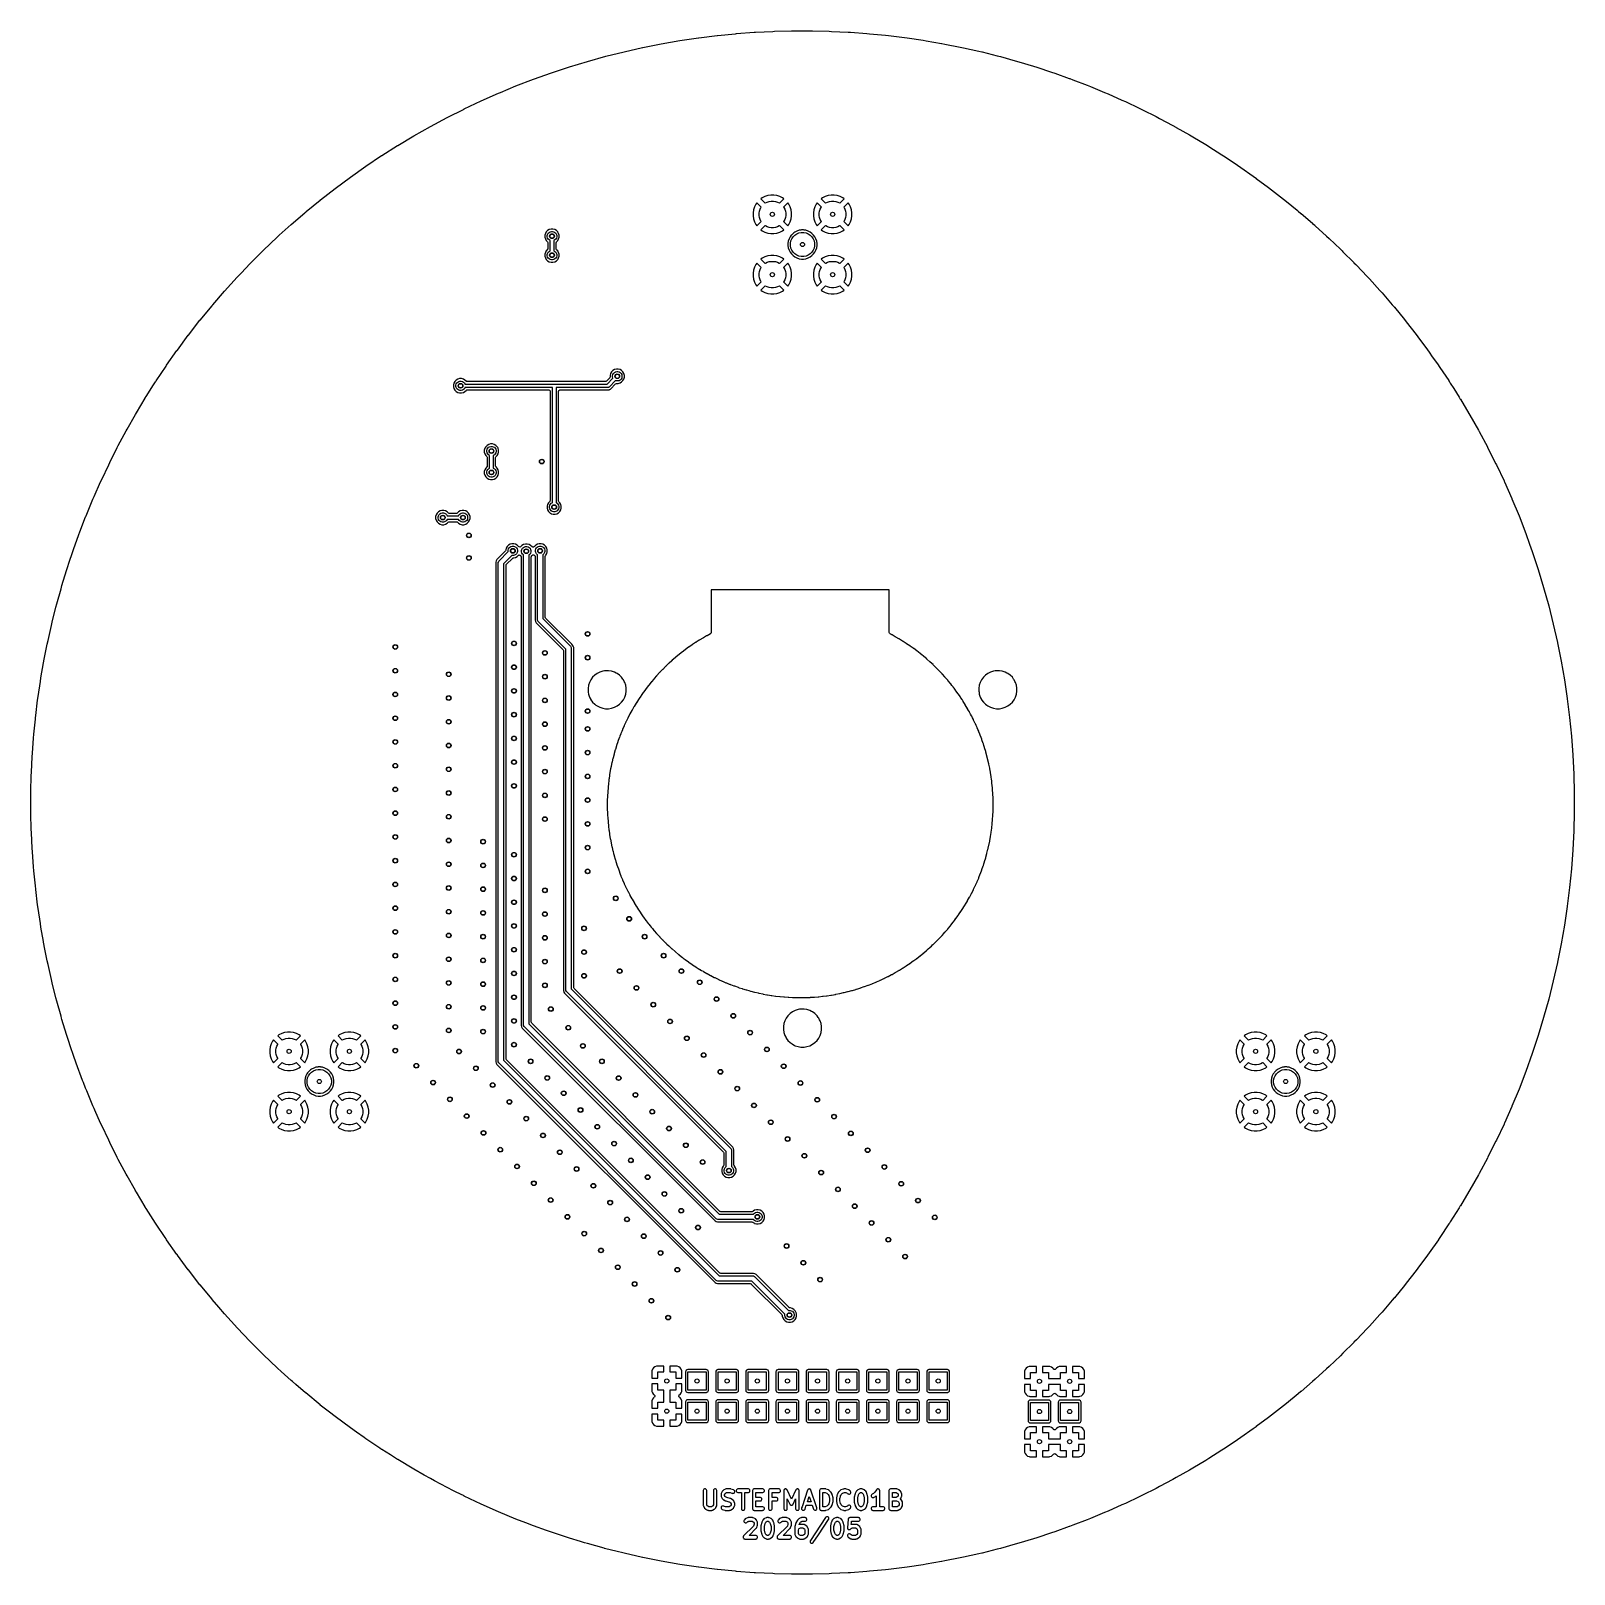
# Model space of a CAD drawing. Header units: inches. Extents: x -2.56 to 2.56, y -2.56 to 2.56.
import ezdxf

# ---------------------------------------------------------------- set-up
doc = ezdxf.new("R2010")
doc.units = ezdxf.units.IN
doc.header["$MEASUREMENT"] = 0
doc.layers.add('BLACK', color=250, linetype='CONTINUOUS')

msp = doc.modelspace()

# ---------------------------------------------------------------- linework, layer by layer
at = {"layer": 'BLACK', "linetype": 'CONTINUOUS'}
for p, q in [((-0.03, 2.5588), (-0.0299, 2.5588)), ((-0.0299, 2.5588), (0.0262, 2.5588)), ((0.0262, 2.5588), (0.0263, 2.5588)), ((-0.5299, 2.5036), (-0.4685, 2.5158)), ((-0.4685, 2.5158), (-0.4683, 2.5158)), ((-0.4683, 2.5158), (-0.4066, 2.5265)), ((-0.4066, 2.5265), (-0.4065, 2.5265)), ((-0.4065, 2.5265), (-0.3446, 2.5357)), ((-0.3446, 2.5357), (-0.3444, 2.5358)), ((-0.3444, 2.5358), (-0.3443, 2.5358)), ((-0.3443, 2.5358), (-0.2834, 2.5433)), ((-0.2834, 2.5433), (-0.2818, 2.5435)), ((-0.2818, 2.5435), (-0.2817, 2.5435)), ((-0.2817, 2.5435), (-0.2219, 2.5494)), ((-0.2219, 2.5494), (-0.219, 2.5496)), ((-0.219, 2.5496), (-0.2189, 2.5496)), ((-0.2189, 2.5496), (-0.1602, 2.554)), ((-0.1602, 2.554), (-0.1561, 2.5543)), ((-0.1602, 2.554), (-0.1602, 2.554)), ((-0.1561, 2.5543), (-0.156, 2.5543)), ((-0.156, 2.5543), (-0.0982, 2.5571)), ((-0.0982, 2.5571), (-0.093, 2.5573)), ((-0.0982, 2.5571), (-0.0982, 2.5571)), ((-0.093, 2.5573), (-0.036, 2.5587)), ((-0.093, 2.5573), (-0.093, 2.5573)), ((-0.036, 2.5587), (-0.03, 2.5588)), ((0.0263, 2.5588), (0.0263, 2.5588)), ((0.0263, 2.5588), (0.0331, 2.5588)), ((0.0331, 2.5588), (0.0332, 2.5588)), ((0.0332, 2.5588), (0.0886, 2.5574)), ((0.0886, 2.5574), (0.0886, 2.5574)), ((0.0886, 2.5574), (0.0962, 2.5572)), ((0.0962, 2.5572), (0.0962, 2.5572)), ((0.0962, 2.5572), (0.151, 2.5545)), ((0.151, 2.5545), (0.151, 2.5545)), ((0.151, 2.5545), (0.1592, 2.5541)), ((0.1592, 2.5541), (0.1592, 2.554)), ((0.1592, 2.554), (0.2133, 2.5501)), ((0.2133, 2.5501), (0.2133, 2.5501)), ((0.2133, 2.5501), (0.2221, 2.5494)), ((0.2221, 2.5494), (0.2221, 2.5493)), ((0.2221, 2.5493), (0.2756, 2.5441)), ((0.2756, 2.5441), (0.2848, 2.5431)), ((0.2848, 2.5431), (0.2849, 2.5431)), ((0.2849, 2.5431), (0.3377, 2.5366)), ((0.3377, 2.5366), (0.3377, 2.5366)), ((0.3377, 2.5366), (0.3474, 2.5353)), ((0.3474, 2.5353), (0.3475, 2.5353)), ((0.3475, 2.5353), (0.3997, 2.5276)), ((0.3997, 2.5276), (0.3997, 2.5276)), ((0.3997, 2.5276), (0.4098, 2.526)), ((0.4098, 2.526), (0.4098, 2.526)), ((0.4098, 2.526), (0.4614, 2.517)), ((0.4614, 2.517), (0.4615, 2.517)), ((0.4615, 2.517), (0.4719, 2.5151)), ((0.4719, 2.5151), (0.4719, 2.5151)), ((0.4719, 2.5151), (0.523, 2.5049)), ((-0.7728, 2.4396), (-0.7128, 2.4578)), ((-0.7128, 2.4578), (-0.7127, 2.4578)), ((-0.7127, 2.4578), (-0.6523, 2.4745)), ((-0.6523, 2.4745), (-0.6522, 2.4745)), ((-0.6522, 2.4745), (-0.5913, 2.4898)), ((-0.5913, 2.4898), (-0.5912, 2.4898)), ((-0.5912, 2.4898), (-0.5301, 2.5035)), ((-0.5301, 2.5035), (-0.5299, 2.5036)), ((0.523, 2.5049), (0.523, 2.5049)), ((0.523, 2.5049), (0.5337, 2.5027)), ((0.5337, 2.5027), (0.5338, 2.5027)), ((0.5338, 2.5027), (0.5842, 2.4914)), ((0.5842, 2.4914), (0.5843, 2.4914)), ((0.5843, 2.4914), (0.5952, 2.4888)), ((0.5952, 2.4888), (0.5953, 2.4888)), ((0.5953, 2.4888), (0.6452, 2.4763)), ((0.6452, 2.4763), (0.6452, 2.4763)), ((0.6452, 2.4763), (0.6563, 2.4734)), ((0.6563, 2.4734), (0.6564, 2.4734)), ((0.6564, 2.4734), (0.7057, 2.4597)), ((0.7057, 2.4597), (0.7057, 2.4597)), ((0.7057, 2.4597), (0.717, 2.4565)), ((-0.8916, 2.3987), (-0.8325, 2.4198)), ((-0.8325, 2.4198), (-0.8324, 2.4199)), ((-0.8324, 2.4199), (-0.7729, 2.4395)), ((-0.7729, 2.4395), (-0.7728, 2.4396)), ((0.717, 2.4565), (0.7171, 2.4565)), ((0.7171, 2.4565), (0.7659, 2.4417)), ((0.7659, 2.4417), (0.7659, 2.4416)), ((0.7659, 2.4416), (0.7773, 2.4381)), ((0.7773, 2.4381), (0.7774, 2.438)), ((0.7774, 2.438), (0.8256, 2.4221)), ((0.8256, 2.4221), (0.8256, 2.4221)), ((0.8256, 2.4221), (0.8371, 2.4182)), ((0.8371, 2.4182), (0.8372, 2.4182)), ((0.8372, 2.4182), (0.8848, 2.4011)), ((-1.0082, 2.3521), (-1.0018, 2.3547)), ((-1.0018, 2.3547), (-0.9503, 2.3761)), ((-0.9503, 2.3761), (-0.9502, 2.3761)), ((-0.9502, 2.3761), (-0.8917, 2.3987)), ((-0.8917, 2.3987), (-0.8916, 2.3987)), ((0.8848, 2.4011), (0.8849, 2.4011)), ((0.8849, 2.4011), (0.8863, 2.4006)), ((0.8863, 2.4006), (0.8964, 2.3968)), ((0.8964, 2.3968), (0.8965, 2.3968)), ((0.8965, 2.3968), (0.9435, 2.3787)), ((0.9435, 2.3787), (0.9436, 2.3786)), ((0.9436, 2.3786), (0.9552, 2.374)), ((0.9552, 2.374), (0.9552, 2.374)), ((0.9552, 2.374), (1.0017, 2.3547)), ((1.0017, 2.3547), (1.0018, 2.3547)), ((1.0018, 2.3547), (1.0133, 2.3498)), ((-1.1224, 2.2998), (-1.0657, 2.3266)), ((-1.0657, 2.3266), (-1.0656, 2.3266)), ((-1.0656, 2.3266), (-1.0083, 2.352)), ((-1.0083, 2.352), (-1.0082, 2.3521)), ((1.0133, 2.3498), (1.0134, 2.3498)), ((1.0134, 2.3498), (1.0593, 2.3294)), ((1.0593, 2.3294), (1.0593, 2.3294)), ((1.0593, 2.3294), (1.0709, 2.3241)), ((1.0709, 2.3241), (1.0709, 2.3241)), ((1.0709, 2.3241), (1.1162, 2.3027)), ((-1.2339, 2.2419), (-1.1786, 2.2715)), ((-1.1786, 2.2715), (-1.1785, 2.2715)), ((-1.1785, 2.2715), (-1.1781, 2.2717)), ((-1.1781, 2.2717), (-1.1225, 2.2997)), ((-1.1225, 2.2997), (-1.1224, 2.2998)), ((1.1162, 2.3027), (1.1163, 2.3026)), ((1.1163, 2.3026), (1.1277, 2.2971)), ((1.1277, 2.2971), (1.1278, 2.297)), ((1.1278, 2.297), (1.1725, 2.2745)), ((1.1725, 2.2745), (1.1726, 2.2745)), ((1.1726, 2.2745), (1.1839, 2.2686)), ((1.1839, 2.2686), (1.184, 2.2686)), ((1.184, 2.2686), (1.2281, 2.245)), ((-1.3424, 2.1787), (-1.2886, 2.2109)), ((-1.2886, 2.2109), (-1.2885, 2.211)), ((-1.2885, 2.211), (-1.234, 2.2419)), ((-1.234, 2.2419), (-1.2339, 2.2419)), ((1.2281, 2.245), (1.2282, 2.245)), ((1.2282, 2.245), (1.2383, 2.2394)), ((1.2383, 2.2394), (1.2394, 2.2388)), ((1.2394, 2.2388), (1.2394, 2.2388)), ((1.2394, 2.2388), (1.283, 2.2141)), ((1.283, 2.2141), (1.283, 2.2141)), ((1.283, 2.2141), (1.2941, 2.2076)), ((1.2941, 2.2076), (1.2941, 2.2076)), ((1.2941, 2.2076), (1.3371, 2.1819)), ((-1.3955, 2.1451), (-1.3425, 2.1786)), ((-1.3425, 2.1786), (-1.3424, 2.1787)), ((1.3371, 2.1819), (1.3371, 2.1818)), ((1.3371, 2.1818), (1.3429, 2.1783)), ((1.3429, 2.1783), (1.348, 2.1751)), ((1.348, 2.1751), (1.348, 2.1751)), ((1.348, 2.1751), (1.3903, 2.1483)), ((-1.499, 2.074), (-1.4478, 2.1101)), ((-1.4478, 2.1101), (-1.4477, 2.1102)), ((-1.4477, 2.1102), (-1.3956, 2.145)), ((-1.3956, 2.145), (-1.3955, 2.1451)), ((1.3903, 2.1483), (1.3904, 2.1483)), ((1.3904, 2.1483), (1.4011, 2.1413)), ((1.4011, 2.1413), (1.4011, 2.1413)), ((1.4011, 2.1413), (1.4428, 2.1134)), ((1.4428, 2.1134), (1.4428, 2.1134)), ((1.4428, 2.1134), (1.4533, 2.1062)), ((1.4533, 2.1062), (1.4534, 2.1062)), ((1.4534, 2.1062), (1.4944, 2.0773)), ((-1.5495, 2.0366), (-1.4991, 2.074)), ((-1.4991, 2.074), (-1.499, 2.074)), ((1.4944, 2.0773), (1.4944, 2.0773)), ((1.4944, 2.0773), (1.499, 2.074)), ((1.499, 2.074), (1.5047, 2.0699)), ((1.5047, 2.0699), (1.5047, 2.0698)), ((1.5047, 2.0698), (1.5451, 2.0399)), ((-1.646, 1.9594), (-1.5991, 1.9979)), ((-1.5991, 1.9979), (-1.599, 1.998)), ((-1.599, 1.998), (-1.5988, 1.9981)), ((-1.5988, 1.9981), (-1.5496, 2.0365)), ((-1.5496, 2.0365), (-1.5495, 2.0366)), ((-0.1335, 2.0051), (-0.1377, 2.0021)), ((-0.1377, 2.0021), (-0.1377, 2.0021)), ((-0.1377, 2.0021), (-0.1235, 1.9879)), ((-0.1246, 2.0097), (-0.1335, 2.0051)), ((-0.115, 2.0128), (-0.1246, 2.0097)), ((-0.1246, 2.0097), (-0.1246, 2.0097)), ((-0.105, 2.0144), (-0.115, 2.0128)), ((-0.095, 2.0144), (-0.105, 2.0144)), ((-0.085, 2.0128), (-0.095, 2.0144)), ((-0.0754, 2.0097), (-0.085, 2.0128)), ((-0.0765, 1.9879), (-0.0623, 2.0021)), ((-0.0665, 2.0051), (-0.0754, 2.0097)), ((-0.0754, 2.0097), (-0.0754, 2.0097)), ((-0.0623, 2.0021), (-0.0665, 2.0051)), ((0.0665, 2.0051), (0.0623, 2.0021)), ((0.0623, 2.0021), (0.0623, 2.0021)), ((0.0623, 2.0021), (0.0765, 1.9879)), ((0.0754, 2.0097), (0.0665, 2.0051)), ((0.085, 2.0128), (0.0754, 2.0097)), ((0.0754, 2.0097), (0.0754, 2.0097)), ((0.095, 2.0144), (0.085, 2.0128)), ((0.105, 2.0144), (0.095, 2.0144)), ((0.115, 2.0128), (0.105, 2.0144)), ((0.1246, 2.0097), (0.115, 2.0128)), ((0.1235, 1.9879), (0.1377, 2.0021)), ((0.1335, 2.0051), (0.1246, 2.0097)), ((0.1246, 2.0097), (0.1246, 2.0097)), ((0.1377, 2.0021), (0.1335, 2.0051)), ((1.5451, 2.0399), (1.5451, 2.0398)), ((1.5451, 2.0398), (1.5551, 2.0322)), ((1.5551, 2.0322), (1.5551, 2.0322)), ((1.5551, 2.0322), (1.5948, 2.0012)), ((1.5948, 2.0012), (1.5949, 2.0012)), ((1.5949, 2.0012), (1.6045, 1.9934)), ((-1.6951, 1.9171), (-1.6507, 1.9554)), ((-1.6507, 1.9554), (-1.6476, 1.9581)), ((-1.6476, 1.9581), (-1.6475, 1.9581)), ((-1.6475, 1.9581), (-1.646, 1.9594)), ((-0.1624, 1.9654), (-0.164, 1.9554)), ((-0.164, 1.9554), (-0.164, 1.9454)), ((-0.164, 1.9454), (-0.1624, 1.9354)), ((-0.1593, 1.975), (-0.1624, 1.9654)), ((-0.1547, 1.9839), (-0.1593, 1.975)), ((-0.1593, 1.975), (-0.1593, 1.975)), ((-0.1517, 1.9881), (-0.1547, 1.9839)), ((-0.1375, 1.9739), (-0.1517, 1.9881)), ((-0.1517, 1.9881), (-0.1517, 1.9881)), ((-0.1442, 1.9539), (-0.1431, 1.9607)), ((-0.1442, 1.9469), (-0.1442, 1.9539)), ((-0.1431, 1.9401), (-0.1442, 1.9469)), ((-0.1431, 1.9607), (-0.1409, 1.9673)), ((-0.1409, 1.9673), (-0.1378, 1.9735)), ((-0.1378, 1.9735), (-0.1375, 1.9739)), ((-0.1235, 1.9879), (-0.1231, 1.9882)), ((-0.1231, 1.9882), (-0.1169, 1.9913)), ((-0.1169, 1.9913), (-0.1103, 1.9935)), ((-0.1103, 1.9935), (-0.1035, 1.9945)), ((-0.1035, 1.9945), (-0.0965, 1.9945)), ((-0.0965, 1.9945), (-0.0897, 1.9935)), ((-0.0897, 1.9935), (-0.0831, 1.9913)), ((-0.0831, 1.9913), (-0.0769, 1.9882)), ((-0.0769, 1.9882), (-0.0765, 1.9879)), ((-0.0483, 1.9881), (-0.0625, 1.9739)), ((-0.0625, 1.9739), (-0.0622, 1.9735)), ((-0.0622, 1.9735), (-0.0591, 1.9673)), ((-0.0591, 1.9673), (-0.0569, 1.9607)), ((-0.0569, 1.9607), (-0.0558, 1.9539)), ((-0.0558, 1.9469), (-0.0569, 1.9401)), ((-0.0558, 1.9539), (-0.0558, 1.9469)), ((-0.0453, 1.9839), (-0.0483, 1.9881)), ((-0.0483, 1.9881), (-0.0483, 1.9881)), ((-0.0407, 1.975), (-0.0453, 1.9839)), ((-0.0376, 1.9654), (-0.0407, 1.975)), ((-0.0407, 1.975), (-0.0407, 1.975)), ((-0.036, 1.9554), (-0.0376, 1.9654)), ((-0.0376, 1.9354), (-0.036, 1.9454)), ((-0.036, 1.9454), (-0.036, 1.9554)), ((0.0376, 1.9654), (0.036, 1.9554)), ((0.036, 1.9554), (0.036, 1.9454)), ((0.036, 1.9454), (0.0376, 1.9354)), ((0.0407, 1.975), (0.0376, 1.9654)), ((0.0453, 1.9839), (0.0407, 1.975)), ((0.0407, 1.975), (0.0407, 1.975)), ((0.0483, 1.9881), (0.0453, 1.9839)), ((0.0625, 1.9739), (0.0483, 1.9881)), ((0.0483, 1.9881), (0.0483, 1.9881)), ((0.0558, 1.9539), (0.0569, 1.9607)), ((0.0558, 1.9469), (0.0558, 1.9539)), ((0.0569, 1.9401), (0.0558, 1.9469)), ((0.0569, 1.9607), (0.0591, 1.9673)), ((0.0591, 1.9673), (0.0622, 1.9735)), ((0.0622, 1.9735), (0.0625, 1.9739)), ((0.0765, 1.9879), (0.0769, 1.9882)), ((0.0769, 1.9882), (0.0831, 1.9913)), ((0.0831, 1.9913), (0.0897, 1.9935)), ((0.0897, 1.9935), (0.0965, 1.9945)), ((0.0965, 1.9945), (0.1035, 1.9945)), ((0.1035, 1.9945), (0.1103, 1.9935)), ((0.1103, 1.9935), (0.1169, 1.9913)), ((0.1169, 1.9913), (0.1231, 1.9882)), ((0.1231, 1.9882), (0.1235, 1.9879)), ((0.1517, 1.9881), (0.1375, 1.9739)), ((0.1375, 1.9739), (0.1378, 1.9735)), ((0.1378, 1.9735), (0.1409, 1.9673)), ((0.1409, 1.9673), (0.1431, 1.9607)), ((0.1431, 1.9607), (0.1442, 1.9539)), ((0.1442, 1.9469), (0.1431, 1.9401)), ((0.1442, 1.9539), (0.1442, 1.9469)), ((0.1547, 1.9839), (0.1517, 1.9881)), ((0.1517, 1.9881), (0.1517, 1.9881)), ((0.1593, 1.975), (0.1547, 1.9839)), ((0.1624, 1.9654), (0.1593, 1.975)), ((0.1593, 1.975), (0.1593, 1.975)), ((0.164, 1.9554), (0.1624, 1.9654)), ((0.1624, 1.9354), (0.164, 1.9454)), ((0.164, 1.9454), (0.164, 1.9554)), ((1.6045, 1.9934), (1.6046, 1.9934)), ((1.6046, 1.9934), (1.64, 1.9643)), ((1.64, 1.9643), (1.6436, 1.9614)), ((1.6436, 1.9614), (1.6437, 1.9613)), ((1.6437, 1.9613), (1.653, 1.9534)), ((1.653, 1.9534), (1.6531, 1.9534)), ((1.6531, 1.9534), (1.6909, 1.9207)), ((-1.7349, 1.8811), (-1.6952, 1.917)), ((-1.6952, 1.917), (-1.6951, 1.9171)), ((-0.8452, 1.8969), (-0.8496, 1.8925)), ((-0.8398, 1.9), (-0.8452, 1.8969)), ((-0.8452, 1.8969), (-0.8452, 1.8969)), ((-0.8338, 1.9016), (-0.8398, 1.9)), ((-0.8398, 1.9), (-0.8398, 1.9)), ((-0.8367, 1.8925), (-0.8328, 1.8936)), ((-0.8276, 1.9016), (-0.8338, 1.9016)), ((-0.8328, 1.8936), (-0.8287, 1.8936)), ((-0.8287, 1.8936), (-0.8247, 1.8925)), ((-0.8216, 1.9), (-0.8276, 1.9016)), ((-0.8162, 1.8969), (-0.8216, 1.9)), ((-0.8216, 1.9), (-0.8216, 1.9)), ((-0.8216, 1.9), (-0.8216, 1.9)), ((-0.8118, 1.8925), (-0.8162, 1.8969)), ((-0.8162, 1.8969), (-0.8162, 1.8969)), ((-0.1624, 1.9354), (-0.1593, 1.9258)), ((-0.1593, 1.9258), (-0.1593, 1.9258)), ((-0.1593, 1.9258), (-0.1547, 1.9169)), ((-0.1547, 1.9169), (-0.1517, 1.9127)), ((-0.1517, 1.9127), (-0.1375, 1.9268)), ((-0.1517, 1.9127), (-0.1517, 1.9127)), ((-0.1409, 1.9334), (-0.1431, 1.9401)), ((-0.1378, 1.9273), (-0.1409, 1.9334)), ((-0.1375, 1.9268), (-0.1378, 1.9273)), ((-0.1235, 1.9129), (-0.1377, 1.8987)), ((-0.1377, 1.8987), (-0.1335, 1.8957)), ((-0.1335, 1.8957), (-0.1246, 1.8911)), ((-0.1231, 1.9126), (-0.1235, 1.9129)), ((-0.1169, 1.9095), (-0.1231, 1.9126)), ((-0.1103, 1.9073), (-0.1169, 1.9095)), ((-0.1035, 1.9062), (-0.1103, 1.9073)), ((-0.0965, 1.9062), (-0.1035, 1.9062)), ((-0.0897, 1.9073), (-0.0965, 1.9062)), ((-0.0831, 1.9095), (-0.0897, 1.9073)), ((-0.0769, 1.9126), (-0.0831, 1.9095)), ((-0.0765, 1.9129), (-0.0769, 1.9126)), ((-0.0623, 1.8987), (-0.0765, 1.9129)), ((-0.0754, 1.8911), (-0.0665, 1.8957)), ((-0.0665, 1.8957), (-0.0623, 1.8987)), ((-0.0622, 1.9273), (-0.0625, 1.9268)), ((-0.0625, 1.9268), (-0.0483, 1.9127)), ((-0.0623, 1.8987), (-0.0623, 1.8987)), ((-0.0591, 1.9334), (-0.0622, 1.9273)), ((-0.0569, 1.9401), (-0.0591, 1.9334)), ((-0.0483, 1.9127), (-0.0453, 1.9169)), ((-0.0483, 1.9127), (-0.0483, 1.9127)), ((-0.0453, 1.9169), (-0.0407, 1.9258)), ((-0.0407, 1.9258), (-0.0376, 1.9354)), ((-0.0407, 1.9258), (-0.0407, 1.9258)), ((-0.0185, 1.8951), (-0.0253, 1.8917)), ((-0.0113, 1.8975), (-0.0185, 1.8951)), ((-0.0052, 1.8984), (-0.0113, 1.8975)), ((-0.0038, 1.8986), (-0.0052, 1.8984)), ((0.0038, 1.8986), (-0.0038, 1.8986)), ((0.0055, 1.8984), (0.0038, 1.8986)), ((0.0113, 1.8975), (0.0055, 1.8984)), ((0.0185, 1.8951), (0.0113, 1.8975)), ((0.0113, 1.8975), (0.0113, 1.8975)), ((0.0253, 1.8917), (0.0185, 1.8951)), ((0.0376, 1.9354), (0.0407, 1.9258)), ((0.0407, 1.9258), (0.0407, 1.9258)), ((0.0407, 1.9258), (0.0453, 1.9169)), ((0.0453, 1.9169), (0.0483, 1.9127)), ((0.0483, 1.9127), (0.0625, 1.9268)), ((0.0483, 1.9127), (0.0483, 1.9127)), ((0.0591, 1.9334), (0.0569, 1.9401)), ((0.0622, 1.9273), (0.0591, 1.9334)), ((0.0625, 1.9268), (0.0622, 1.9273)), ((0.0765, 1.9129), (0.0623, 1.8987)), ((0.0623, 1.8987), (0.0665, 1.8957)), ((0.0665, 1.8957), (0.0754, 1.8911)), ((0.0769, 1.9126), (0.0765, 1.9129)), ((0.0831, 1.9095), (0.0769, 1.9126)), ((0.0897, 1.9073), (0.0831, 1.9095)), ((0.0965, 1.9062), (0.0897, 1.9073)), ((0.1035, 1.9062), (0.0965, 1.9062)), ((0.1103, 1.9073), (0.1035, 1.9062)), ((0.1169, 1.9095), (0.1103, 1.9073)), ((0.1231, 1.9126), (0.1169, 1.9095)), ((0.1235, 1.9129), (0.1231, 1.9126)), ((0.1377, 1.8987), (0.1235, 1.9129)), ((0.1246, 1.8911), (0.1335, 1.8957)), ((0.1335, 1.8957), (0.1377, 1.8987)), ((0.1378, 1.9273), (0.1375, 1.9268)), ((0.1375, 1.9268), (0.1517, 1.9127)), ((0.1377, 1.8987), (0.1377, 1.8987)), ((0.1409, 1.9334), (0.1378, 1.9273)), ((0.1431, 1.9401), (0.1409, 1.9334)), ((0.1517, 1.9127), (0.1547, 1.9169)), ((0.1517, 1.9127), (0.1517, 1.9127)), ((0.1547, 1.9169), (0.1593, 1.9258)), ((0.1593, 1.9258), (0.1624, 1.9354)), ((0.1593, 1.9258), (0.1593, 1.9258)), ((1.6909, 1.9207), (1.6914, 1.9203)), ((1.6914, 1.9203), (1.6915, 1.9202)), ((1.6915, 1.9202), (1.6985, 1.914)), ((1.6985, 1.914), (1.7005, 1.9122)), ((1.7005, 1.9122), (1.7005, 1.9122)), ((1.7005, 1.9122), (1.7382, 1.8781)), ((-1.7871, 1.8316), (-1.7417, 1.8748)), ((-1.7417, 1.8748), (-1.7416, 1.8749)), ((-1.7416, 1.8749), (-1.7349, 1.8811)), ((-0.8527, 1.8871), (-0.8544, 1.8811)), ((-0.8544, 1.8811), (-0.8544, 1.8748)), ((-0.8544, 1.8748), (-0.8527, 1.8688)), ((-0.8496, 1.8925), (-0.8527, 1.8871)), ((-0.8527, 1.8871), (-0.8527, 1.8871)), ((-0.8527, 1.8688), (-0.8527, 1.8688)), ((-0.8527, 1.8688), (-0.8496, 1.8634)), ((-0.8496, 1.8925), (-0.8496, 1.8925)), ((-0.8496, 1.8634), (-0.8496, 1.8634)), ((-0.8496, 1.8634), (-0.8459, 1.8597)), ((-0.8463, 1.88), (-0.8453, 1.884)), ((-0.8463, 1.8759), (-0.8463, 1.88)), ((-0.8453, 1.8719), (-0.8463, 1.8759)), ((-0.8459, 1.8597), (-0.8446, 1.8573)), ((-0.8453, 1.884), (-0.8432, 1.8875)), ((-0.8432, 1.8684), (-0.8453, 1.8719)), ((-0.8446, 1.8573), (-0.8445, 1.8563)), ((-0.8445, 1.8563), (-0.8445, 1.8366)), ((-0.8432, 1.8875), (-0.8403, 1.8904)), ((-0.8403, 1.8655), (-0.8432, 1.8684)), ((-0.8403, 1.8904), (-0.8367, 1.8925)), ((-0.8367, 1.8634), (-0.8403, 1.8655)), ((-0.8366, 1.8634), (-0.8367, 1.8634)), ((-0.8366, 1.8295), (-0.8366, 1.8634)), ((-0.8247, 1.8634), (-0.8248, 1.8634)), ((-0.8248, 1.8634), (-0.8248, 1.8295)), ((-0.8247, 1.8925), (-0.8211, 1.8904)), ((-0.8211, 1.8655), (-0.8247, 1.8634)), ((-0.8211, 1.8904), (-0.8182, 1.8875)), ((-0.8182, 1.8684), (-0.8211, 1.8655)), ((-0.8182, 1.8875), (-0.8162, 1.884)), ((-0.8162, 1.8719), (-0.8182, 1.8684)), ((-0.8169, 1.8563), (-0.8161, 1.8589)), ((-0.8169, 1.8542), (-0.8169, 1.8563)), ((-0.8169, 1.8366), (-0.8169, 1.8542)), ((-0.8162, 1.884), (-0.8151, 1.88)), ((-0.8151, 1.8759), (-0.8162, 1.8719)), ((-0.8161, 1.8589), (-0.8155, 1.8597)), ((-0.8155, 1.8597), (-0.8118, 1.8634)), ((-0.8151, 1.88), (-0.8151, 1.8759)), ((-0.8113, 1.8917), (-0.8118, 1.8925)), ((-0.8118, 1.8925), (-0.8118, 1.8925)), ((-0.8118, 1.8634), (-0.8087, 1.8688)), ((-0.8087, 1.8871), (-0.8113, 1.8917)), ((-0.8071, 1.8811), (-0.8087, 1.8871)), ((-0.8087, 1.8688), (-0.8071, 1.8748)), ((-0.8071, 1.8748), (-0.8071, 1.8811)), ((-0.1246, 1.8911), (-0.1246, 1.8911)), ((-0.1246, 1.8911), (-0.115, 1.888)), ((-0.115, 1.888), (-0.105, 1.8864)), ((-0.105, 1.8864), (-0.095, 1.8864)), ((-0.095, 1.8864), (-0.085, 1.888)), ((-0.085, 1.888), (-0.0754, 1.8911)), ((-0.0754, 1.8911), (-0.0754, 1.8911)), ((-0.0471, 1.8617), (-0.0482, 1.8542)), ((-0.0482, 1.8542), (-0.0482, 1.8466)), ((-0.0482, 1.8466), (-0.0471, 1.8391)), ((-0.0447, 1.8689), (-0.0471, 1.8617)), ((-0.0413, 1.8757), (-0.0447, 1.8689)), ((-0.0374, 1.8811), (-0.0413, 1.8757)), ((-0.0402, 1.8543), (-0.0386, 1.8621)), ((-0.0402, 1.8464), (-0.0402, 1.8543)), ((-0.0386, 1.8387), (-0.0402, 1.8464)), ((-0.0386, 1.8621), (-0.0356, 1.8694)), ((-0.0368, 1.8818), (-0.0374, 1.8811)), ((-0.0314, 1.8872), (-0.0368, 1.8818)), ((-0.0368, 1.8818), (-0.0368, 1.8818)), ((-0.0368, 1.8818), (-0.0368, 1.8818)), ((-0.0356, 1.8694), (-0.0312, 1.876)), ((-0.0288, 1.8891), (-0.0314, 1.8872)), ((-0.0314, 1.8872), (-0.0314, 1.8872)), ((-0.0314, 1.8872), (-0.0314, 1.8872)), ((-0.0312, 1.876), (-0.0256, 1.8816)), ((-0.0253, 1.8917), (-0.0288, 1.8891)), ((-0.0256, 1.8816), (-0.019, 1.886)), ((-0.019, 1.886), (-0.0117, 1.889)), ((-0.0117, 1.889), (-0.004, 1.8906)), ((-0.004, 1.8906), (0.004, 1.8906)), ((0.004, 1.8906), (0.0117, 1.889)), ((0.0117, 1.889), (0.019, 1.886)), ((0.019, 1.886), (0.0256, 1.8816)), ((0.0314, 1.8872), (0.0253, 1.8917)), ((0.0256, 1.8816), (0.0312, 1.876)), ((0.0312, 1.876), (0.0356, 1.8694)), ((0.0368, 1.8818), (0.0314, 1.8872)), ((0.0356, 1.8694), (0.0386, 1.8621)), ((0.0413, 1.8757), (0.0368, 1.8818)), ((0.0386, 1.8621), (0.0402, 1.8543)), ((0.0402, 1.8464), (0.0386, 1.8387)), ((0.0402, 1.8543), (0.0402, 1.8464)), ((0.0447, 1.8689), (0.0413, 1.8757)), ((0.0471, 1.8617), (0.0447, 1.8689)), ((0.0482, 1.8542), (0.0471, 1.8617)), ((0.0471, 1.8391), (0.0482, 1.8466)), ((0.0482, 1.8466), (0.0482, 1.8542)), ((0.0754, 1.8911), (0.0754, 1.8911)), ((0.0754, 1.8911), (0.085, 1.888)), ((0.085, 1.888), (0.095, 1.8864)), ((0.095, 1.8864), (0.105, 1.8864)), ((0.105, 1.8864), (0.115, 1.888)), ((0.115, 1.888), (0.1246, 1.8911)), ((0.1246, 1.8911), (0.1246, 1.8911)), ((1.7382, 1.8781), (1.7382, 1.878)), ((1.7382, 1.878), (1.7469, 1.8699)), ((1.7469, 1.8699), (1.747, 1.8699)), ((1.747, 1.8699), (1.7839, 1.8347)), ((-1.8315, 1.7872), (-1.7872, 1.8315)), ((-1.7872, 1.8315), (-1.7871, 1.8316)), ((-0.8527, 1.8241), (-0.8544, 1.8181)), ((-0.8544, 1.8181), (-0.8544, 1.8118)), ((-0.8544, 1.8118), (-0.8527, 1.8058)), ((-0.8496, 1.8295), (-0.8527, 1.8241)), ((-0.8527, 1.8241), (-0.8527, 1.8241)), ((-0.8527, 1.8058), (-0.8527, 1.8058)), ((-0.8527, 1.8058), (-0.8496, 1.8004)), ((-0.8459, 1.8332), (-0.8496, 1.8295)), ((-0.8496, 1.8295), (-0.8496, 1.8295)), ((-0.8496, 1.8004), (-0.8496, 1.8004)), ((-0.8496, 1.8004), (-0.8496, 1.8004)), ((-0.8496, 1.8004), (-0.8452, 1.796)), ((-0.8463, 1.817), (-0.8453, 1.821)), ((-0.8463, 1.8129), (-0.8463, 1.817)), ((-0.8453, 1.8089), (-0.8463, 1.8129)), ((-0.8453, 1.834), (-0.8459, 1.8332)), ((-0.8445, 1.8366), (-0.8453, 1.834)), ((-0.8453, 1.821), (-0.8432, 1.8245)), ((-0.8432, 1.8054), (-0.8453, 1.8089)), ((-0.8452, 1.796), (-0.8452, 1.796)), ((-0.8452, 1.796), (-0.8452, 1.796)), ((-0.8452, 1.796), (-0.8398, 1.7929)), ((-0.8432, 1.8245), (-0.8403, 1.8275)), ((-0.8403, 1.8025), (-0.8432, 1.8054)), ((-0.8403, 1.8275), (-0.8367, 1.8295)), ((-0.8367, 1.8004), (-0.8403, 1.8025)), ((-0.8398, 1.7929), (-0.8398, 1.7929)), ((-0.8398, 1.7929), (-0.8338, 1.7913)), ((-0.8367, 1.8295), (-0.8366, 1.8295)), ((-0.8328, 1.7993), (-0.8367, 1.8004)), ((-0.8338, 1.7913), (-0.8338, 1.7913)), ((-0.8338, 1.7913), (-0.8276, 1.7913)), ((-0.8287, 1.7993), (-0.8328, 1.7993)), ((-0.8247, 1.8004), (-0.8287, 1.7993)), ((-0.8276, 1.7913), (-0.8216, 1.7929)), ((-0.8276, 1.7913), (-0.8276, 1.7913)), ((-0.8248, 1.8295), (-0.8247, 1.8295)), ((-0.8247, 1.8295), (-0.8211, 1.8275)), ((-0.8211, 1.8025), (-0.8247, 1.8004)), ((-0.8216, 1.7929), (-0.8162, 1.796)), ((-0.8211, 1.8275), (-0.8182, 1.8245)), ((-0.8182, 1.8054), (-0.8211, 1.8025)), ((-0.8182, 1.8245), (-0.8162, 1.821)), ((-0.8162, 1.8089), (-0.8182, 1.8054)), ((-0.8168, 1.8356), (-0.8169, 1.8366)), ((-0.8155, 1.8332), (-0.8168, 1.8356)), ((-0.8162, 1.821), (-0.8151, 1.817)), ((-0.8151, 1.8129), (-0.8162, 1.8089)), ((-0.8162, 1.796), (-0.8118, 1.8004)), ((-0.8118, 1.8295), (-0.8155, 1.8332)), ((-0.8151, 1.817), (-0.8151, 1.8129)), ((-0.81, 1.8265), (-0.8118, 1.8295)), ((-0.8118, 1.8295), (-0.8118, 1.8295)), ((-0.8118, 1.8004), (-0.8101, 1.8033)), ((-0.8101, 1.8033), (-0.8087, 1.8058)), ((-0.8087, 1.8241), (-0.81, 1.8265)), ((-0.8071, 1.8181), (-0.8087, 1.8241)), ((-0.8087, 1.8058), (-0.8071, 1.8118)), ((-0.8087, 1.8058), (-0.8087, 1.8058)), ((-0.8087, 1.8058), (-0.8087, 1.8058)), ((-0.8071, 1.8118), (-0.8071, 1.8181)), ((-0.1335, 1.8051), (-0.1377, 1.8021)), ((-0.1377, 1.8021), (-0.1377, 1.8021)), ((-0.1377, 1.8021), (-0.1235, 1.7879)), ((-0.1246, 1.8097), (-0.1335, 1.8051)), ((-0.115, 1.8128), (-0.1246, 1.8097)), ((-0.1246, 1.8097), (-0.1246, 1.8097)), ((-0.1231, 1.7882), (-0.1169, 1.7913)), ((-0.1169, 1.7913), (-0.1103, 1.7935)), ((-0.105, 1.8144), (-0.115, 1.8128)), ((-0.1103, 1.7935), (-0.1035, 1.7945)), ((-0.095, 1.8144), (-0.105, 1.8144)), ((-0.1035, 1.7945), (-0.0965, 1.7945)), ((-0.0965, 1.7945), (-0.0897, 1.7935)), ((-0.085, 1.8128), (-0.095, 1.8144)), ((-0.0897, 1.7935), (-0.0831, 1.7913)), ((-0.0754, 1.8097), (-0.085, 1.8128)), ((-0.0831, 1.7913), (-0.0769, 1.7882)), ((-0.0765, 1.7879), (-0.0623, 1.8021)), ((-0.0665, 1.8051), (-0.0754, 1.8097)), ((-0.0754, 1.8097), (-0.0754, 1.8097)), ((-0.0623, 1.8021), (-0.0665, 1.8051)), ((-0.0471, 1.8391), (-0.0471, 1.8391)), ((-0.0471, 1.8391), (-0.0447, 1.8319)), ((-0.0447, 1.8319), (-0.0413, 1.8251)), ((-0.0413, 1.8251), (-0.0368, 1.819)), ((-0.0356, 1.8314), (-0.0386, 1.8387)), ((-0.0368, 1.819), (-0.0314, 1.8136)), ((-0.0312, 1.8248), (-0.0356, 1.8314)), ((-0.0314, 1.8136), (-0.0253, 1.8091)), ((-0.0256, 1.8192), (-0.0312, 1.8248)), ((-0.019, 1.8148), (-0.0256, 1.8192)), ((-0.0253, 1.8091), (-0.0185, 1.8057)), ((-0.0117, 1.8118), (-0.019, 1.8148)), ((-0.0185, 1.8057), (-0.0113, 1.8033)), ((-0.004, 1.8102), (-0.0117, 1.8118)), ((-0.0113, 1.8033), (-0.0038, 1.8021)), ((0.004, 1.8102), (-0.004, 1.8102)), ((-0.0038, 1.8021), (-0.0038, 1.8021)), ((-0.0038, 1.8021), (0.0038, 1.8021)), ((0.0038, 1.8021), (0.0113, 1.8033)), ((0.0038, 1.8021), (0.0038, 1.8021)), ((0.0117, 1.8118), (0.004, 1.8102)), ((0.0113, 1.8033), (0.0185, 1.8057)), ((0.019, 1.8148), (0.0117, 1.8118)), ((0.0185, 1.8057), (0.0253, 1.8091)), ((0.0256, 1.8192), (0.019, 1.8148)), ((0.0253, 1.8091), (0.0314, 1.8136)), ((0.0312, 1.8248), (0.0256, 1.8192)), ((0.0356, 1.8314), (0.0312, 1.8248)), ((0.0314, 1.8136), (0.0368, 1.819)), ((0.0386, 1.8387), (0.0356, 1.8314)), ((0.0368, 1.819), (0.0413, 1.8251)), ((0.0413, 1.8251), (0.0447, 1.8319)), ((0.0447, 1.8319), (0.0471, 1.8391)), ((0.0665, 1.8051), (0.0623, 1.8021)), ((0.0623, 1.8021), (0.0623, 1.8021)), ((0.0623, 1.8021), (0.0765, 1.7879)), ((0.0754, 1.8097), (0.0665, 1.8051)), ((0.085, 1.8128), (0.0754, 1.8097)), ((0.0754, 1.8097), (0.0754, 1.8097)), ((0.0769, 1.7882), (0.0831, 1.7913)), ((0.0831, 1.7913), (0.0897, 1.7935)), ((0.095, 1.8144), (0.085, 1.8128)), ((0.0897, 1.7935), (0.0965, 1.7945)), ((0.105, 1.8144), (0.095, 1.8144)), ((0.0965, 1.7945), (0.1035, 1.7945)), ((0.1035, 1.7945), (0.1103, 1.7935)), ((0.115, 1.8128), (0.105, 1.8144)), ((0.1103, 1.7935), (0.1169, 1.7913)), ((0.1246, 1.8097), (0.115, 1.8128)), ((0.1169, 1.7913), (0.1231, 1.7882)), ((0.1235, 1.7879), (0.1377, 1.8021)), ((0.1335, 1.8051), (0.1246, 1.8097)), ((0.1246, 1.8097), (0.1246, 1.8097)), ((0.1377, 1.8021), (0.1335, 1.8051)), ((1.7839, 1.8347), (1.784, 1.8346)), ((1.784, 1.8346), (1.7892, 1.8295)), ((1.7892, 1.8295), (1.7923, 1.8265)), ((1.7923, 1.8265), (1.7923, 1.8264)), ((1.7923, 1.8264), (1.8286, 1.7902)), ((-1.917, 1.6952), (-1.8749, 1.7416)), ((-1.8749, 1.7416), (-1.8748, 1.7417)), ((-1.8748, 1.7417), (-1.8618, 1.7554)), ((-1.8618, 1.7554), (-1.8316, 1.7871)), ((-1.8316, 1.7871), (-1.8315, 1.7872)), ((-0.1624, 1.7654), (-0.164, 1.7554)), ((-0.164, 1.7554), (-0.164, 1.7454)), ((-0.164, 1.7454), (-0.1624, 1.7354)), ((-0.1593, 1.775), (-0.1624, 1.7654)), ((-0.1547, 1.7839), (-0.1593, 1.775)), ((-0.1593, 1.775), (-0.1593, 1.775)), ((-0.1517, 1.7881), (-0.1547, 1.7839)), ((-0.1375, 1.7739), (-0.1517, 1.7881)), ((-0.1517, 1.7881), (-0.1517, 1.7881)), ((-0.1442, 1.7539), (-0.1431, 1.7607)), ((-0.1442, 1.7469), (-0.1442, 1.7539)), ((-0.1431, 1.7401), (-0.1442, 1.7469)), ((-0.1431, 1.7607), (-0.1409, 1.7673)), ((-0.1409, 1.7334), (-0.1431, 1.7401)), ((-0.1409, 1.7673), (-0.1378, 1.7735)), ((-0.1378, 1.7735), (-0.1375, 1.7739)), ((-0.1235, 1.7879), (-0.1231, 1.7882)), ((-0.0769, 1.7882), (-0.0765, 1.7879)), ((-0.0483, 1.7881), (-0.0625, 1.7739)), ((-0.0625, 1.7739), (-0.0622, 1.7735)), ((-0.0622, 1.7735), (-0.0591, 1.7673)), ((-0.0591, 1.7673), (-0.0569, 1.7607)), ((-0.0569, 1.7401), (-0.0591, 1.7334)), ((-0.0569, 1.7607), (-0.0558, 1.7539)), ((-0.0558, 1.7469), (-0.0569, 1.7401)), ((-0.0558, 1.7539), (-0.0558, 1.7469)), ((-0.0453, 1.7839), (-0.0483, 1.7881)), ((-0.0483, 1.7881), (-0.0483, 1.7881)), ((-0.0407, 1.775), (-0.0453, 1.7839)), ((-0.0376, 1.7654), (-0.0407, 1.775)), ((-0.0407, 1.775), (-0.0407, 1.775)), ((-0.036, 1.7554), (-0.0376, 1.7654)), ((-0.0376, 1.7354), (-0.036, 1.7454)), ((-0.036, 1.7454), (-0.036, 1.7554)), ((0.0376, 1.7654), (0.036, 1.7554)), ((0.036, 1.7554), (0.036, 1.7454)), ((0.036, 1.7454), (0.0376, 1.7354)), ((0.0407, 1.775), (0.0376, 1.7654)), ((0.0453, 1.7839), (0.0407, 1.775)), ((0.0407, 1.775), (0.0407, 1.775)), ((0.0483, 1.7881), (0.0453, 1.7839)), ((0.0625, 1.7739), (0.0483, 1.7881)), ((0.0483, 1.7881), (0.0483, 1.7881)), ((0.0558, 1.7539), (0.0569, 1.7607)), ((0.0558, 1.7469), (0.0558, 1.7539)), ((0.0569, 1.7401), (0.0558, 1.7469)), ((0.0569, 1.7607), (0.0591, 1.7673)), ((0.0591, 1.7334), (0.0569, 1.7401)), ((0.0591, 1.7673), (0.0622, 1.7735)), ((0.0622, 1.7735), (0.0625, 1.7739)), ((0.0765, 1.7879), (0.0769, 1.7882)), ((0.1231, 1.7882), (0.1235, 1.7879)), ((0.1517, 1.7881), (0.1375, 1.7739)), ((0.1375, 1.7739), (0.1378, 1.7735)), ((0.1378, 1.7735), (0.1409, 1.7673)), ((0.1409, 1.7673), (0.1431, 1.7607)), ((0.1431, 1.7401), (0.1409, 1.7334)), ((0.1431, 1.7607), (0.1442, 1.7539)), ((0.1442, 1.7469), (0.1431, 1.7401)), ((0.1442, 1.7539), (0.1442, 1.7469)), ((0.1547, 1.7839), (0.1517, 1.7881)), ((0.1517, 1.7881), (0.1517, 1.7881)), ((0.1593, 1.775), (0.1547, 1.7839)), ((0.1624, 1.7654), (0.1593, 1.775)), ((0.1593, 1.775), (0.1593, 1.775)), ((0.164, 1.7554), (0.1624, 1.7654)), ((0.1624, 1.7354), (0.164, 1.7454)), ((0.164, 1.7454), (0.164, 1.7554)), ((1.8286, 1.7902), (1.8286, 1.7901)), ((1.8286, 1.7901), (1.8346, 1.7839)), ((1.8346, 1.7839), (1.8366, 1.7819)), ((1.8366, 1.7819), (1.8366, 1.7819)), ((1.8366, 1.7819), (1.8721, 1.7446)), ((1.8721, 1.7446), (1.8722, 1.7445)), ((1.8722, 1.7445), (1.8797, 1.7364)), ((-1.9558, 1.6502), (-1.9171, 1.6951)), ((-1.9171, 1.6951), (-1.917, 1.6952)), ((-0.1624, 1.7354), (-0.1593, 1.7258)), ((-0.1593, 1.7258), (-0.1593, 1.7258)), ((-0.1593, 1.7258), (-0.1547, 1.7169)), ((-0.1547, 1.7169), (-0.1517, 1.7127)), ((-0.1517, 1.7127), (-0.1375, 1.7268)), ((-0.1517, 1.7127), (-0.1517, 1.7127)), ((-0.1378, 1.7273), (-0.1409, 1.7334)), ((-0.1375, 1.7268), (-0.1378, 1.7273)), ((-0.1235, 1.7129), (-0.1377, 1.6987)), ((-0.1377, 1.6987), (-0.1335, 1.6957)), ((-0.1335, 1.6957), (-0.1246, 1.6911)), ((-0.1246, 1.6911), (-0.1246, 1.6911)), ((-0.1246, 1.6911), (-0.115, 1.688)), ((-0.1231, 1.7126), (-0.1235, 1.7129)), ((-0.1169, 1.7095), (-0.1231, 1.7126)), ((-0.1103, 1.7073), (-0.1169, 1.7095)), ((-0.1035, 1.7062), (-0.1103, 1.7073)), ((-0.0965, 1.7062), (-0.1035, 1.7062)), ((-0.0897, 1.7073), (-0.0965, 1.7062)), ((-0.0831, 1.7095), (-0.0897, 1.7073)), ((-0.085, 1.688), (-0.0754, 1.6911)), ((-0.0769, 1.7126), (-0.0831, 1.7095)), ((-0.0765, 1.7129), (-0.0769, 1.7126)), ((-0.0623, 1.6987), (-0.0765, 1.7129)), ((-0.0754, 1.6911), (-0.0665, 1.6957)), ((-0.0754, 1.6911), (-0.0754, 1.6911)), ((-0.0665, 1.6957), (-0.0623, 1.6987)), ((-0.0622, 1.7273), (-0.0625, 1.7268)), ((-0.0625, 1.7268), (-0.0483, 1.7127)), ((-0.0623, 1.6987), (-0.0623, 1.6987)), ((-0.0591, 1.7334), (-0.0622, 1.7273)), ((-0.0483, 1.7127), (-0.0453, 1.7169)), ((-0.0483, 1.7127), (-0.0483, 1.7127)), ((-0.0453, 1.7169), (-0.0407, 1.7258)), ((-0.0407, 1.7258), (-0.0376, 1.7354)), ((-0.0407, 1.7258), (-0.0407, 1.7258)), ((0.0376, 1.7354), (0.0407, 1.7258)), ((0.0407, 1.7258), (0.0407, 1.7258)), ((0.0407, 1.7258), (0.0453, 1.7169)), ((0.0453, 1.7169), (0.0483, 1.7127)), ((0.0483, 1.7127), (0.0625, 1.7268)), ((0.0483, 1.7127), (0.0483, 1.7127)), ((0.0622, 1.7273), (0.0591, 1.7334)), ((0.0625, 1.7268), (0.0622, 1.7273)), ((0.0765, 1.7129), (0.0623, 1.6987)), ((0.0623, 1.6987), (0.0665, 1.6957)), ((0.0665, 1.6957), (0.0754, 1.6911)), ((0.0754, 1.6911), (0.0754, 1.6911)), ((0.0754, 1.6911), (0.085, 1.688)), ((0.0769, 1.7126), (0.0765, 1.7129)), ((0.0831, 1.7095), (0.0769, 1.7126)), ((0.0897, 1.7073), (0.0831, 1.7095)), ((0.0965, 1.7062), (0.0897, 1.7073)), ((0.1035, 1.7062), (0.0965, 1.7062)), ((0.1103, 1.7073), (0.1035, 1.7062)), ((0.1169, 1.7095), (0.1103, 1.7073)), ((0.115, 1.688), (0.1246, 1.6911)), ((0.1231, 1.7126), (0.1169, 1.7095)), ((0.1235, 1.7129), (0.1231, 1.7126)), ((0.1377, 1.6987), (0.1235, 1.7129)), ((0.1246, 1.6911), (0.1335, 1.6957)), ((0.1246, 1.6911), (0.1246, 1.6911)), ((0.1335, 1.6957), (0.1377, 1.6987)), ((0.1378, 1.7273), (0.1375, 1.7268)), ((0.1375, 1.7268), (0.1517, 1.7127)), ((0.1377, 1.6987), (0.1377, 1.6987)), ((0.1409, 1.7334), (0.1378, 1.7273)), ((0.1517, 1.7127), (0.1547, 1.7169)), ((0.1517, 1.7127), (0.1517, 1.7127)), ((0.1547, 1.7169), (0.1593, 1.7258)), ((0.1593, 1.7258), (0.1624, 1.7354)), ((0.1593, 1.7258), (0.1593, 1.7258)), ((1.8797, 1.7364), (1.8797, 1.7363)), ((1.8797, 1.7363), (1.9145, 1.6979)), ((1.9145, 1.6979), (1.9146, 1.6979)), ((1.9146, 1.6979), (1.9217, 1.6898)), ((1.9217, 1.6898), (1.9217, 1.6897)), ((1.9217, 1.6897), (1.9558, 1.6503)), ((-1.9979, 1.5991), (-1.9581, 1.6475)), ((-1.9581, 1.6476), (-1.9558, 1.6502)), ((-1.9581, 1.6475), (-1.9581, 1.6476)), ((-0.115, 1.688), (-0.105, 1.6864)), ((-0.105, 1.6864), (-0.095, 1.6864)), ((-0.095, 1.6864), (-0.085, 1.688)), ((0.085, 1.688), (0.095, 1.6864)), ((0.095, 1.6864), (0.105, 1.6864)), ((0.105, 1.6864), (0.115, 1.688)), ((1.9558, 1.6503), (1.9558, 1.6502)), ((1.9558, 1.6502), (1.9616, 1.6432)), ((1.9616, 1.6432), (1.9625, 1.6422)), ((1.9625, 1.6422), (1.9626, 1.6421)), ((1.9626, 1.6421), (1.9959, 1.6016)), ((-2.0362, 1.55), (-1.998, 1.599)), ((-1.998, 1.599), (-1.9979, 1.5991)), ((1.9959, 1.6016), (1.9959, 1.6015)), ((1.9959, 1.6015), (2.0021, 1.5936)), ((2.0021, 1.5936), (2.0022, 1.5936)), ((2.0022, 1.5936), (2.0347, 1.5519)), ((-2.0729, 1.5005), (-2.0367, 1.5494)), ((-2.0367, 1.5494), (-2.0366, 1.5494)), ((-2.0366, 1.5494), (-2.0362, 1.55)), ((2.0347, 1.5519), (2.0348, 1.5518)), ((2.0348, 1.5518), (2.0405, 1.5442)), ((2.0405, 1.5442), (2.0406, 1.5441)), ((2.0406, 1.5441), (2.0723, 1.5013)), ((-2.1086, 1.4499), (-2.0743, 1.4987)), ((-2.0743, 1.4987), (-2.0742, 1.4988)), ((-2.0742, 1.4988), (-2.0729, 1.5005)), ((2.0723, 1.5013), (2.0724, 1.5012)), ((2.0724, 1.5012), (2.0777, 1.4938)), ((2.0777, 1.4938), (2.0777, 1.4938)), ((2.0777, 1.4938), (2.0886, 1.4783)), ((-2.1431, 1.3984), (-2.1106, 1.4471)), ((-2.1106, 1.4471), (-2.1105, 1.4472)), ((-2.1105, 1.4472), (-2.1086, 1.4499)), ((-0.6233, 1.4354), (-0.6287, 1.4323)), ((-0.6173, 1.437), (-0.6233, 1.4354)), ((-0.6233, 1.4354), (-0.6233, 1.4354)), ((-0.6111, 1.437), (-0.6173, 1.437)), ((-0.605, 1.4354), (-0.6111, 1.437)), ((-0.5997, 1.4323), (-0.605, 1.4354)), ((-0.605, 1.4354), (-0.605, 1.4354)), ((-0.605, 1.4354), (-0.605, 1.4354)), ((2.0886, 1.4783), (2.1087, 1.4498)), ((2.1087, 1.4498), (2.1088, 1.4497)), ((2.1088, 1.4497), (2.1136, 1.4426)), ((2.1136, 1.4426), (2.1136, 1.4426)), ((2.1136, 1.4426), (2.1428, 1.3989)), ((-2.1764, 1.346), (-2.1517, 1.385)), ((-2.1517, 1.385), (-2.1456, 1.3946)), ((-2.1456, 1.3947), (-2.1449, 1.3957)), ((-2.1456, 1.3946), (-2.1456, 1.3947)), ((-2.1449, 1.3957), (-2.1431, 1.3984)), ((-1.1559, 1.391), (-1.1575, 1.385)), ((-1.1575, 1.385), (-1.1575, 1.3788)), ((-1.1528, 1.3964), (-1.1559, 1.391)), ((-1.1559, 1.391), (-1.1559, 1.391)), ((-1.1484, 1.4008), (-1.1528, 1.3964)), ((-1.1528, 1.3964), (-1.1528, 1.3964)), ((-1.1495, 1.3839), (-1.1484, 1.3879)), ((-1.1495, 1.3798), (-1.1495, 1.3839)), ((-1.143, 1.4039), (-1.1484, 1.4008)), ((-1.1484, 1.4008), (-1.1484, 1.4008)), ((-1.1484, 1.3879), (-1.1464, 1.3915)), ((-1.1464, 1.3915), (-1.1434, 1.3944)), ((-1.1434, 1.3944), (-1.1399, 1.3964)), ((-1.137, 1.4055), (-1.143, 1.4039)), ((-1.143, 1.4039), (-1.143, 1.4039)), ((-1.1399, 1.3964), (-1.1359, 1.3975)), ((-1.1307, 1.4055), (-1.137, 1.4055)), ((-1.1359, 1.3975), (-1.1318, 1.3975)), ((-1.1318, 1.3975), (-1.1278, 1.3964)), ((-1.1247, 1.4039), (-1.1307, 1.4055)), ((-1.1278, 1.3964), (-1.1243, 1.3944)), ((-1.1193, 1.4008), (-1.1247, 1.4039)), ((-1.1247, 1.4039), (-1.1247, 1.4039)), ((-1.1247, 1.4039), (-1.1247, 1.4039)), ((-1.1243, 1.3944), (-1.1214, 1.3915)), ((-1.1214, 1.3915), (-1.1193, 1.3879)), ((-1.1157, 1.3971), (-1.1193, 1.4008)), ((-1.1193, 1.4008), (-1.1193, 1.4008)), ((-1.1193, 1.3879), (-1.1193, 1.3878)), ((-1.1193, 1.3878), (-0.8228, 1.3878)), ((-1.1148, 1.3965), (-1.1157, 1.3971)), ((-1.1122, 1.3957), (-1.1148, 1.3965)), ((-0.6534, 1.3957), (-1.1122, 1.3957)), ((-0.8228, 1.3878), (-0.6481, 1.3878)), ((-0.6524, 1.3958), (-0.6534, 1.3957)), ((-0.65, 1.3971), (-0.6524, 1.3958)), ((-0.6392, 1.4078), (-0.65, 1.3971)), ((-0.6481, 1.3878), (-0.6287, 1.4073)), ((-0.6203, 1.3989), (-0.6415, 1.3777)), ((-0.6386, 1.4086), (-0.6392, 1.4078)), ((-0.6378, 1.4113), (-0.6386, 1.4086)), ((-0.6362, 1.4225), (-0.6378, 1.4165)), ((-0.6378, 1.4165), (-0.6378, 1.4113)), ((-0.6372, 1.3708), (-0.6197, 1.3883)), ((-0.6331, 1.4279), (-0.6362, 1.4225)), ((-0.6362, 1.4225), (-0.6362, 1.4225)), ((-0.6287, 1.4323), (-0.6331, 1.4279)), ((-0.6331, 1.4279), (-0.6331, 1.4279)), ((-0.6298, 1.4154), (-0.6287, 1.4194)), ((-0.6298, 1.4113), (-0.6298, 1.4154)), ((-0.6287, 1.4074), (-0.6298, 1.4113)), ((-0.6287, 1.4323), (-0.6287, 1.4323)), ((-0.6287, 1.4194), (-0.6267, 1.423)), ((-0.6287, 1.4073), (-0.6287, 1.4074)), ((-0.6267, 1.423), (-0.6238, 1.4259)), ((-0.6238, 1.4259), (-0.6202, 1.4279)), ((-0.6202, 1.3988), (-0.6203, 1.3989)), ((-0.6202, 1.4279), (-0.6162, 1.429)), ((-0.6162, 1.3978), (-0.6202, 1.3988)), ((-0.6197, 1.3883), (-0.6173, 1.3896)), ((-0.6173, 1.3896), (-0.6163, 1.3897)), ((-0.6163, 1.3897), (-0.6111, 1.3897)), ((-0.6162, 1.429), (-0.6121, 1.429)), ((-0.6121, 1.3978), (-0.6162, 1.3978)), ((-0.6121, 1.429), (-0.6081, 1.4279)), ((-0.6081, 1.3988), (-0.6121, 1.3978)), ((-0.6111, 1.3897), (-0.605, 1.3914)), ((-0.6111, 1.3897), (-0.6111, 1.3897)), ((-0.6081, 1.4279), (-0.6046, 1.4259)), ((-0.6046, 1.4009), (-0.6081, 1.3988)), ((-0.605, 1.3914), (-0.5997, 1.3945)), ((-0.6046, 1.4259), (-0.6017, 1.423)), ((-0.6017, 1.4038), (-0.6046, 1.4009)), ((-0.6017, 1.423), (-0.5996, 1.4194)), ((-0.5996, 1.4074), (-0.6017, 1.4038)), ((-0.5953, 1.4279), (-0.5997, 1.4323)), ((-0.5997, 1.4323), (-0.5997, 1.4323)), ((-0.5997, 1.3945), (-0.5953, 1.3989)), ((-0.5996, 1.4194), (-0.5986, 1.4154)), ((-0.5986, 1.4113), (-0.5996, 1.4074)), ((-0.5986, 1.4154), (-0.5986, 1.4113)), ((-0.5921, 1.4225), (-0.5953, 1.4279)), ((-0.5953, 1.4279), (-0.5953, 1.4279)), ((-0.5953, 1.3989), (-0.5921, 1.4043)), ((-0.5905, 1.4165), (-0.5921, 1.4225)), ((-0.5921, 1.4225), (-0.5921, 1.4225)), ((-0.5921, 1.4043), (-0.5905, 1.4103)), ((-0.5905, 1.4103), (-0.5905, 1.4165)), ((2.1428, 1.3989), (2.1438, 1.3974)), ((2.1438, 1.3974), (2.1439, 1.3973)), ((2.1439, 1.3973), (2.1482, 1.3906)), ((2.1482, 1.3906), (2.1482, 1.3906)), ((2.1482, 1.3906), (2.1594, 1.3728)), ((-2.2085, 1.2927), (-2.1793, 1.3413)), ((-2.1793, 1.3414), (-2.1764, 1.346)), ((-2.1793, 1.3413), (-2.1793, 1.3414)), ((-1.1575, 1.3788), (-1.1559, 1.3728)), ((-1.1559, 1.3728), (-1.1559, 1.3728)), ((-1.1559, 1.3728), (-1.1528, 1.3674)), ((-1.1528, 1.3674), (-1.1528, 1.3674)), ((-1.1528, 1.3674), (-1.1528, 1.3674)), ((-1.1528, 1.3674), (-1.1484, 1.363)), ((-1.1484, 1.3759), (-1.1495, 1.3798)), ((-1.1464, 1.3723), (-1.1484, 1.3759)), ((-1.1484, 1.363), (-1.1484, 1.363)), ((-1.1484, 1.363), (-1.1484, 1.363)), ((-1.1484, 1.363), (-1.143, 1.3599)), ((-1.1434, 1.3694), (-1.1464, 1.3723)), ((-1.1399, 1.3673), (-1.1434, 1.3694)), ((-1.143, 1.3599), (-1.143, 1.3599)), ((-1.143, 1.3599), (-1.137, 1.3582)), ((-1.1359, 1.3663), (-1.1399, 1.3673)), ((-1.137, 1.3582), (-1.137, 1.3582)), ((-1.137, 1.3582), (-1.1307, 1.3582)), ((-1.1318, 1.3663), (-1.1359, 1.3663)), ((-1.1278, 1.3673), (-1.1318, 1.3663)), ((-1.1307, 1.3582), (-1.1247, 1.3599)), ((-1.1307, 1.3582), (-1.1307, 1.3582)), ((-1.1243, 1.3694), (-1.1278, 1.3673)), ((-1.1247, 1.3599), (-1.1193, 1.363)), ((-1.1214, 1.3723), (-1.1243, 1.3694)), ((-1.1193, 1.3759), (-1.1214, 1.3723)), ((-0.8287, 1.376), (-1.1193, 1.376)), ((-1.1193, 1.376), (-1.1193, 1.3759)), ((-1.1193, 1.363), (-1.1157, 1.3667)), ((-1.1157, 1.3667), (-1.1132, 1.368)), ((-1.1132, 1.368), (-1.1122, 1.3681)), ((-1.1122, 1.3681), (-0.8415, 1.3681)), ((-0.8415, 1.3681), (-0.8389, 1.3673)), ((-0.8389, 1.3673), (-0.8371, 1.3652)), ((-0.8371, 1.3652), (-0.8366, 1.3632)), ((-0.8366, 1.3632), (-0.8366, 1.002)), ((-0.8287, 0.9944), (-0.8287, 1.376)), ((-0.6457, 1.376), (-0.8169, 1.376)), ((-0.8169, 1.376), (-0.8169, 0.9938)), ((-0.809, 1.3632), (-0.8083, 1.3658)), ((-0.809, 1.0006), (-0.809, 1.3632)), ((-0.8083, 1.3658), (-0.8062, 1.3676)), ((-0.8062, 1.3676), (-0.8042, 1.3681)), ((-0.8042, 1.3681), (-0.6439, 1.3681)), ((-0.6445, 1.3761), (-0.6457, 1.376)), ((-0.6436, 1.3765), (-0.6445, 1.3761)), ((-0.6439, 1.3681), (-0.6403, 1.369)), ((-0.6439, 1.3681), (-0.6439, 1.3681)), ((-0.6424, 1.377), (-0.6436, 1.3765)), ((-0.6415, 1.3777), (-0.6424, 1.377)), ((-0.6403, 1.369), (-0.6399, 1.3693)), ((-0.6399, 1.3693), (-0.6372, 1.3708)), ((2.1594, 1.3728), (2.1686, 1.3582)), ((2.1686, 1.3582), (2.1776, 1.3441)), ((2.1776, 1.3441), (2.1776, 1.344)), ((2.1776, 1.344), (2.1814, 1.3378)), ((2.1814, 1.3378), (2.1815, 1.3378)), ((2.1815, 1.3378), (2.2101, 1.29)), ((-2.2393, 1.2385), (-2.2117, 1.2872)), ((-2.2117, 1.2872), (-2.2085, 1.2927)), ((-2.2117, 1.2872), (-2.2117, 1.2872)), ((2.2101, 1.29), (2.2101, 1.2899)), ((2.2101, 1.2899), (2.2134, 1.2843)), ((2.2134, 1.2843), (2.2134, 1.2842)), ((2.2134, 1.2842), (2.2412, 1.2352)), ((-2.2688, 1.1836), (-2.2428, 1.2323)), ((-2.2428, 1.2323), (-2.2427, 1.2323)), ((-2.2427, 1.2323), (-2.2393, 1.2385)), ((2.2412, 1.2352), (2.2412, 1.2351)), ((2.2412, 1.2351), (2.244, 1.23)), ((2.244, 1.23), (2.244, 1.23)), ((2.244, 1.23), (2.271, 1.1795)), ((-2.2724, 1.1767), (-2.2688, 1.1836)), ((-2.2688, 1.1836), (-2.2688, 1.1836)), ((-1.0504, 1.1799), (-1.0535, 1.1745)), ((-1.046, 1.1843), (-1.0504, 1.1799)), ((-1.0504, 1.1799), (-1.0504, 1.1799)), ((-1.0406, 1.1874), (-1.046, 1.1843)), ((-1.046, 1.1843), (-1.046, 1.1843)), ((-1.044, 1.1749), (-1.0411, 1.1778)), ((-1.0411, 1.1778), (-1.0375, 1.1799)), ((-1.0346, 1.189), (-1.0406, 1.1874)), ((-1.0406, 1.1874), (-1.0406, 1.1874)), ((-1.0375, 1.1799), (-1.0336, 1.181)), ((-1.0284, 1.189), (-1.0346, 1.189)), ((-1.0336, 1.181), (-1.0294, 1.181)), ((-1.0294, 1.181), (-1.0255, 1.1799)), ((-1.0224, 1.1874), (-1.0284, 1.189)), ((-1.0255, 1.1799), (-1.0219, 1.1778)), ((-1.017, 1.1843), (-1.0224, 1.1874)), ((-1.0224, 1.1874), (-1.0224, 1.1874)), ((-1.0224, 1.1874), (-1.0224, 1.1874)), ((-1.0219, 1.1778), (-1.019, 1.1749)), ((-1.0126, 1.1799), (-1.017, 1.1843)), ((-1.017, 1.1843), (-1.017, 1.1843)), ((-1.0107, 1.1767), (-1.0126, 1.1799)), ((-1.0126, 1.1799), (-1.0126, 1.1799)), ((2.271, 1.1795), (2.271, 1.1795)), ((2.271, 1.1795), (2.2718, 1.1779)), ((2.2718, 1.1779), (2.2732, 1.1752)), ((-2.3007, 1.1203), (-2.297, 1.1279)), ((-2.297, 1.1279), (-2.2766, 1.1685)), ((-2.2766, 1.1685), (-2.2725, 1.1766)), ((-2.2725, 1.1766), (-2.2724, 1.1767)), ((-1.0535, 1.1745), (-1.0551, 1.1685)), ((-1.0551, 1.1685), (-1.0551, 1.1622)), ((-1.0551, 1.1622), (-1.0535, 1.1562)), ((-1.0535, 1.1745), (-1.0535, 1.1745)), ((-1.0535, 1.1562), (-1.0535, 1.1562)), ((-1.0535, 1.1562), (-1.0504, 1.1508)), ((-1.0504, 1.1508), (-1.0504, 1.1508)), ((-1.0504, 1.1508), (-1.0467, 1.1471)), ((-1.0471, 1.1674), (-1.046, 1.1714)), ((-1.0471, 1.1633), (-1.0471, 1.1674)), ((-1.046, 1.1593), (-1.0471, 1.1633)), ((-1.0467, 1.1471), (-1.0454, 1.1447)), ((-1.046, 1.1714), (-1.044, 1.1749)), ((-1.044, 1.1558), (-1.046, 1.1593)), ((-1.0454, 1.1447), (-1.0453, 1.1437)), ((-1.0453, 1.1437), (-1.0453, 1.1161)), ((-1.0411, 1.1529), (-1.044, 1.1558)), ((-1.0375, 1.1508), (-1.0411, 1.1529)), ((-1.0374, 1.1508), (-1.0375, 1.1508)), ((-1.0374, 1.1091), (-1.0374, 1.1508)), ((-1.0255, 1.1508), (-1.0256, 1.1508)), ((-1.0256, 1.1508), (-1.0256, 1.1091)), ((-1.0219, 1.1529), (-1.0255, 1.1508)), ((-1.019, 1.1558), (-1.0219, 1.1529)), ((-1.019, 1.1749), (-1.0169, 1.1714)), ((-1.0169, 1.1593), (-1.019, 1.1558)), ((-1.0177, 1.1437), (-1.0169, 1.1463)), ((-1.0177, 1.1161), (-1.0177, 1.1437)), ((-1.0169, 1.1714), (-1.0159, 1.1674)), ((-1.0159, 1.1633), (-1.0169, 1.1593)), ((-1.0169, 1.1463), (-1.0163, 1.1471)), ((-1.0163, 1.1471), (-1.0126, 1.1508)), ((-1.0159, 1.1674), (-1.0159, 1.1633)), ((-1.0126, 1.1508), (-1.0095, 1.1562)), ((-1.0095, 1.1745), (-1.0107, 1.1767)), ((-1.0079, 1.1685), (-1.0095, 1.1745)), ((-1.0095, 1.1562), (-1.0079, 1.1622)), ((-1.0079, 1.1622), (-1.0079, 1.1685)), ((2.2732, 1.1752), (2.2994, 1.1232)), ((-2.3239, 1.0714), (-2.3008, 1.1203)), ((-2.3008, 1.1203), (-2.3007, 1.1203)), ((-1.0535, 1.1036), (-1.0551, 1.0976)), ((-1.0551, 1.0976), (-1.0551, 1.0914)), ((-1.0551, 1.0914), (-1.0535, 1.0854)), ((-1.0504, 1.109), (-1.0535, 1.1036)), ((-1.0535, 1.1036), (-1.0535, 1.1036)), ((-1.0535, 1.0854), (-1.0535, 1.0854)), ((-1.0535, 1.0854), (-1.0504, 1.08)), ((-1.0467, 1.1127), (-1.0504, 1.109)), ((-1.0504, 1.109), (-1.0504, 1.109)), ((-1.0504, 1.08), (-1.0504, 1.08)), ((-1.0504, 1.08), (-1.0504, 1.08)), ((-1.0504, 1.08), (-1.046, 1.0756)), ((-1.0471, 1.0965), (-1.046, 1.1005)), ((-1.0471, 1.0924), (-1.0471, 1.0965)), ((-1.046, 1.0885), (-1.0471, 1.0924)), ((-1.0461, 1.1135), (-1.0467, 1.1127)), ((-1.0453, 1.1161), (-1.0461, 1.1135)), ((-1.046, 1.1005), (-1.044, 1.1041)), ((-1.044, 1.0849), (-1.046, 1.0885)), ((-1.046, 1.0756), (-1.046, 1.0756)), ((-1.046, 1.0756), (-1.046, 1.0756)), ((-1.046, 1.0756), (-1.0406, 1.0725)), ((-1.044, 1.1041), (-1.0411, 1.107)), ((-1.0411, 1.082), (-1.044, 1.0849)), ((-1.0411, 1.107), (-1.0375, 1.109)), ((-1.0375, 1.0799), (-1.0411, 1.082)), ((-1.0375, 1.109), (-1.0374, 1.1091)), ((-1.0336, 1.0789), (-1.0375, 1.0799)), ((-1.0294, 1.0789), (-1.0336, 1.0789)), ((-1.0255, 1.0799), (-1.0294, 1.0789)), ((-1.0256, 1.1091), (-1.0255, 1.109)), ((-1.0255, 1.109), (-1.0219, 1.107)), ((-1.0219, 1.082), (-1.0255, 1.0799)), ((-1.0224, 1.0725), (-1.017, 1.0756)), ((-1.0219, 1.107), (-1.019, 1.1041)), ((-1.019, 1.0849), (-1.0219, 1.082)), ((-1.019, 1.1041), (-1.0169, 1.1005)), ((-1.0169, 1.0885), (-1.019, 1.0849)), ((-1.0176, 1.1151), (-1.0177, 1.1161)), ((-1.0163, 1.1127), (-1.0176, 1.1151)), ((-1.017, 1.0756), (-1.0126, 1.08)), ((-1.0169, 1.1005), (-1.0159, 1.0965)), ((-1.0159, 1.0924), (-1.0169, 1.0885)), ((-1.0126, 1.109), (-1.0163, 1.1127)), ((-1.0159, 1.0965), (-1.0159, 1.0924)), ((-1.0095, 1.1036), (-1.0126, 1.109)), ((-1.0126, 1.109), (-1.0126, 1.109)), ((-1.0126, 1.08), (-1.0095, 1.0854)), ((-1.0079, 1.0976), (-1.0095, 1.1036)), ((-1.0095, 1.1036), (-1.0095, 1.1036)), ((-1.0095, 1.0854), (-1.0079, 1.0914)), ((-1.0079, 1.0914), (-1.0079, 1.0976)), ((2.2994, 1.1232), (2.2994, 1.1231)), ((2.2994, 1.1231), (2.301, 1.1197)), ((2.301, 1.1197), (2.301, 1.1197)), ((2.301, 1.1197), (2.3263, 1.0662)), ((-2.3494, 1.0143), (-2.3277, 1.0632)), ((-2.3277, 1.0632), (-2.3276, 1.0633)), ((-2.3276, 1.0633), (-2.3239, 1.0714)), ((-1.0406, 1.0725), (-1.0406, 1.0725)), ((-1.0406, 1.0725), (-1.0346, 1.0708)), ((-1.0346, 1.0708), (-1.0346, 1.0708)), ((-1.0346, 1.0708), (-1.0284, 1.0708)), ((-1.0284, 1.0708), (-1.0224, 1.0725)), ((-1.0284, 1.0708), (-1.0284, 1.0708)), ((2.3263, 1.0662), (2.3264, 1.0661)), ((2.3264, 1.0661), (2.3274, 1.0638)), ((2.3274, 1.0638), (2.3274, 1.0637)), ((2.3274, 1.0637), (2.3519, 1.0085)), ((-2.3735, 0.9565), (-2.3532, 1.0055)), ((-2.3532, 1.0055), (-2.3531, 1.0056)), ((-2.3531, 1.0056), (-2.3494, 1.0143)), ((-2.3494, 1.0143), (-2.3494, 1.0143)), ((-0.8456, 0.9887), (-0.8472, 0.9827)), ((-0.8472, 0.9827), (-0.8472, 0.9765)), ((-0.8472, 0.9765), (-0.8456, 0.9705)), ((-0.8425, 0.9941), (-0.8456, 0.9887)), ((-0.8456, 0.9887), (-0.8456, 0.9887)), ((-0.8381, 0.9985), (-0.8425, 0.9941)), ((-0.8425, 0.9941), (-0.8425, 0.9941)), ((-0.8392, 0.9817), (-0.8381, 0.9856)), ((-0.8392, 0.9776), (-0.8392, 0.9817)), ((-0.8381, 0.9736), (-0.8392, 0.9776)), ((-0.8374, 0.9993), (-0.8381, 0.9985)), ((-0.8381, 0.9856), (-0.836, 0.9892)), ((-0.836, 0.97), (-0.8381, 0.9736)), ((-0.8366, 1.002), (-0.8374, 0.9993)), ((-0.836, 0.9892), (-0.8331, 0.9921)), ((-0.8331, 0.9921), (-0.8296, 0.9942)), ((-0.8296, 0.9942), (-0.8287, 0.9944)), ((-0.8169, 0.9938), (-0.814, 0.9921)), ((-0.814, 0.9921), (-0.811, 0.9892)), ((-0.811, 0.9892), (-0.809, 0.9856)), ((-0.809, 0.9736), (-0.811, 0.97)), ((-0.8089, 0.9995), (-0.809, 1.0006)), ((-0.809, 0.9856), (-0.8079, 0.9817)), ((-0.8079, 0.9776), (-0.809, 0.9736)), ((-0.8076, 0.9971), (-0.8089, 0.9995)), ((-0.8079, 0.9817), (-0.8079, 0.9776)), ((-0.8046, 0.9941), (-0.8076, 0.9971)), ((-0.8015, 0.9887), (-0.8046, 0.9941)), ((-0.8046, 0.9941), (-0.8046, 0.9941)), ((-0.8046, 0.9941), (-0.8046, 0.9941)), ((-0.7999, 0.9827), (-0.8015, 0.9887)), ((-0.8015, 0.9887), (-0.8015, 0.9887)), ((-0.8015, 0.9705), (-0.7999, 0.9765)), ((-0.7999, 0.9765), (-0.7999, 0.9827)), ((2.3519, 1.0085), (2.352, 1.0084)), ((2.352, 1.0084), (2.3524, 1.0073)), ((2.3524, 1.0073), (2.3524, 1.0073)), ((2.3524, 1.0073), (2.3761, 0.9503)), ((-2.3962, 0.8981), (-2.3772, 0.9472)), ((-2.3772, 0.9473), (-2.3769, 0.948)), ((-2.3772, 0.9472), (-2.3772, 0.9473)), ((-2.3769, 0.948), (-2.3735, 0.9565)), ((-2.3735, 0.9565), (-2.3735, 0.9565)), ((-1.2149, 0.954), (-1.2166, 0.948)), ((-1.2166, 0.948), (-1.2166, 0.9418)), ((-1.2166, 0.9418), (-1.2149, 0.9358)), ((-1.2118, 0.9594), (-1.2149, 0.954)), ((-1.2149, 0.954), (-1.2149, 0.954)), ((-1.2149, 0.9358), (-1.2149, 0.9358)), ((-1.2149, 0.9358), (-1.2118, 0.9304)), ((-1.2074, 0.9638), (-1.2118, 0.9594)), ((-1.2118, 0.9594), (-1.2118, 0.9594)), ((-1.2118, 0.9304), (-1.2118, 0.9304)), ((-1.2118, 0.9304), (-1.2118, 0.9304)), ((-1.2118, 0.9304), (-1.2074, 0.926)), ((-1.2085, 0.9469), (-1.2075, 0.9509)), ((-1.2085, 0.9428), (-1.2085, 0.9469)), ((-1.2075, 0.9389), (-1.2085, 0.9428)), ((-1.2075, 0.9509), (-1.2054, 0.9545)), ((-1.2054, 0.9353), (-1.2075, 0.9389)), ((-1.202, 0.9669), (-1.2074, 0.9638)), ((-1.2074, 0.9638), (-1.2074, 0.9638)), ((-1.2074, 0.926), (-1.2074, 0.926)), ((-1.2074, 0.926), (-1.2074, 0.926)), ((-1.2074, 0.926), (-1.202, 0.9229)), ((-1.2054, 0.9545), (-1.2025, 0.9574)), ((-1.2025, 0.9324), (-1.2054, 0.9353)), ((-1.2025, 0.9574), (-1.1989, 0.9594)), ((-1.1989, 0.9303), (-1.2025, 0.9324)), ((-1.196, 0.9685), (-1.202, 0.9669)), ((-1.202, 0.9669), (-1.202, 0.9669)), ((-1.202, 0.9229), (-1.202, 0.9229)), ((-1.202, 0.9229), (-1.196, 0.9212)), ((-1.1989, 0.9594), (-1.195, 0.9605)), ((-1.195, 0.9293), (-1.1989, 0.9303)), ((-1.1898, 0.9685), (-1.196, 0.9685)), ((-1.196, 0.9212), (-1.196, 0.9212)), ((-1.196, 0.9212), (-1.1898, 0.9212)), ((-1.195, 0.9605), (-1.1909, 0.9605)), ((-1.1909, 0.9293), (-1.195, 0.9293)), ((-1.1909, 0.9605), (-1.1869, 0.9594)), ((-1.1869, 0.9303), (-1.1909, 0.9293)), ((-1.1838, 0.9669), (-1.1898, 0.9685)), ((-1.1898, 0.9212), (-1.1838, 0.9229)), ((-1.1898, 0.9212), (-1.1898, 0.9212)), ((-1.1869, 0.9594), (-1.1833, 0.9574)), ((-1.1833, 0.9324), (-1.1869, 0.9303)), ((-1.1784, 0.9638), (-1.1838, 0.9669)), ((-1.1838, 0.9669), (-1.1838, 0.9669)), ((-1.1838, 0.9669), (-1.1838, 0.9669)), ((-1.1838, 0.9229), (-1.1784, 0.926)), ((-1.1833, 0.9574), (-1.1804, 0.9545)), ((-1.1804, 0.9353), (-1.1833, 0.9324)), ((-1.1804, 0.9545), (-1.1784, 0.9509)), ((-1.1784, 0.9389), (-1.1804, 0.9353)), ((-1.1747, 0.9601), (-1.1784, 0.9638)), ((-1.1784, 0.9638), (-1.1784, 0.9638)), ((-1.1784, 0.9509), (-1.1783, 0.9508)), ((-1.1783, 0.939), (-1.1784, 0.9389)), ((-1.1784, 0.926), (-1.1747, 0.9297)), ((-1.1783, 0.9508), (-1.1406, 0.9508)), ((-1.1406, 0.939), (-1.1783, 0.939)), ((-1.1739, 0.9595), (-1.1747, 0.9601)), ((-1.1747, 0.9297), (-1.1723, 0.931)), ((-1.1713, 0.9587), (-1.1739, 0.9595)), ((-1.1723, 0.931), (-1.1713, 0.9311)), ((-1.1476, 0.9587), (-1.1713, 0.9587)), ((-1.1713, 0.9311), (-1.1476, 0.9311)), ((-1.1466, 0.9588), (-1.1476, 0.9587)), ((-1.1476, 0.9311), (-1.145, 0.9303)), ((-1.1442, 0.9601), (-1.1466, 0.9588)), ((-1.145, 0.9303), (-1.1442, 0.9297)), ((-1.1405, 0.9638), (-1.1442, 0.9601)), ((-1.1442, 0.9297), (-1.1405, 0.926)), ((-1.1406, 0.9508), (-1.1405, 0.9509)), ((-1.1405, 0.9389), (-1.1406, 0.939)), ((-1.1351, 0.9669), (-1.1405, 0.9638)), ((-1.1405, 0.9638), (-1.1405, 0.9638)), ((-1.1405, 0.9509), (-1.1385, 0.9545)), ((-1.1385, 0.9353), (-1.1405, 0.9389)), ((-1.1405, 0.926), (-1.1405, 0.926)), ((-1.1405, 0.926), (-1.1405, 0.926)), ((-1.1405, 0.926), (-1.1351, 0.9229)), ((-1.1385, 0.9545), (-1.1356, 0.9574)), ((-1.1356, 0.9324), (-1.1385, 0.9353)), ((-1.1356, 0.9574), (-1.132, 0.9594)), ((-1.132, 0.9303), (-1.1356, 0.9324)), ((-1.1291, 0.9685), (-1.1351, 0.9669)), ((-1.1351, 0.9669), (-1.1351, 0.9669)), ((-1.1351, 0.9229), (-1.1351, 0.9229)), ((-1.1351, 0.9229), (-1.1291, 0.9212)), ((-1.132, 0.9594), (-1.128, 0.9605)), ((-1.128, 0.9293), (-1.132, 0.9303)), ((-1.1229, 0.9685), (-1.1291, 0.9685)), ((-1.1291, 0.9212), (-1.1291, 0.9212)), ((-1.1291, 0.9212), (-1.1229, 0.9212)), ((-1.128, 0.9605), (-1.1239, 0.9605)), ((-1.1239, 0.9293), (-1.128, 0.9293)), ((-1.1239, 0.9605), (-1.12, 0.9594)), ((-1.12, 0.9303), (-1.1239, 0.9293)), ((-1.1169, 0.9669), (-1.1229, 0.9685)), ((-1.1229, 0.9212), (-1.1169, 0.9229)), ((-1.1229, 0.9212), (-1.1229, 0.9212)), ((-1.12, 0.9594), (-1.1164, 0.9574)), ((-1.1164, 0.9324), (-1.12, 0.9303)), ((-1.1115, 0.9638), (-1.1169, 0.9669)), ((-1.1169, 0.9669), (-1.1169, 0.9669)), ((-1.1169, 0.9669), (-1.1169, 0.9669)), ((-1.1169, 0.9229), (-1.1115, 0.926)), ((-1.1164, 0.9574), (-1.1135, 0.9545)), ((-1.1135, 0.9353), (-1.1164, 0.9324)), ((-1.1135, 0.9545), (-1.1114, 0.9509)), ((-1.1114, 0.9389), (-1.1135, 0.9353)), ((-1.1071, 0.9594), (-1.1115, 0.9638)), ((-1.1115, 0.9638), (-1.1115, 0.9638)), ((-1.1115, 0.926), (-1.1071, 0.9304)), ((-1.1114, 0.9509), (-1.1104, 0.9469)), ((-1.1104, 0.9428), (-1.1114, 0.9389)), ((-1.1104, 0.9469), (-1.1104, 0.9428)), ((-1.104, 0.954), (-1.1071, 0.9594)), ((-1.1071, 0.9594), (-1.1071, 0.9594)), ((-1.1071, 0.9304), (-1.104, 0.9358)), ((-1.1023, 0.948), (-1.104, 0.954)), ((-1.104, 0.954), (-1.104, 0.954)), ((-1.104, 0.9358), (-1.1023, 0.9418)), ((-1.1023, 0.9418), (-1.1023, 0.948)), ((-0.8456, 0.9705), (-0.8456, 0.9705)), ((-0.8456, 0.9705), (-0.8425, 0.9651)), ((-0.8425, 0.9651), (-0.8425, 0.9651)), ((-0.8425, 0.9651), (-0.8425, 0.9651)), ((-0.8425, 0.9651), (-0.8381, 0.9607)), ((-0.8381, 0.9607), (-0.8381, 0.9607)), ((-0.8381, 0.9607), (-0.8381, 0.9607)), ((-0.8381, 0.9607), (-0.8358, 0.9594)), ((-0.8331, 0.9671), (-0.836, 0.97)), ((-0.8358, 0.9594), (-0.8327, 0.9576)), ((-0.8296, 0.9651), (-0.8331, 0.9671)), ((-0.8327, 0.9576), (-0.8267, 0.956)), ((-0.8256, 0.964), (-0.8296, 0.9651)), ((-0.8267, 0.956), (-0.8267, 0.956)), ((-0.8267, 0.956), (-0.8204, 0.956)), ((-0.8215, 0.964), (-0.8256, 0.964)), ((-0.8175, 0.9651), (-0.8215, 0.964)), ((-0.8204, 0.956), (-0.8144, 0.9576)), ((-0.8204, 0.956), (-0.8204, 0.956)), ((-0.814, 0.9671), (-0.8175, 0.9651)), ((-0.8144, 0.9576), (-0.809, 0.9607)), ((-0.811, 0.97), (-0.814, 0.9671)), ((-0.809, 0.9607), (-0.8046, 0.9651)), ((-0.8046, 0.9651), (-0.8015, 0.9705)), ((2.3761, 0.9503), (2.3761, 0.9502)), ((2.3761, 0.9502), (2.3987, 0.8917)), ((-2.4175, 0.8392), (-2.3998, 0.8884)), ((-2.3998, 0.8884), (-2.3962, 0.8981)), ((-2.3998, 0.8884), (-2.3998, 0.8884)), ((2.3987, 0.8917), (2.3987, 0.8916)), ((2.3987, 0.8916), (2.4112, 0.8567)), ((-2.4314, 0.7975), (-2.421, 0.829)), ((-2.421, 0.829), (-2.4175, 0.8392)), ((-2.421, 0.829), (-2.421, 0.829)), ((-2.4175, 0.8392), (-2.4175, 0.8392)), ((-0.9857, 0.8333), (-1.0134, 0.8056)), ((-1.0063, 0.8015), (-0.976, 0.8318)), ((-0.9635, 0.8193), (-0.9911, 0.7916)), ((-0.985, 0.8341), (-0.9857, 0.8333)), ((-0.9843, 0.8367), (-0.985, 0.8341)), ((-0.9827, 0.8438), (-0.9843, 0.8378)), ((-0.9843, 0.8378), (-0.9843, 0.8367)), ((-0.9795, 0.8492), (-0.9827, 0.8438)), ((-0.9827, 0.8438), (-0.9827, 0.8438)), ((-0.9751, 0.8536), (-0.9795, 0.8492)), ((-0.9795, 0.8492), (-0.9795, 0.8492)), ((-0.9762, 0.8367), (-0.9752, 0.8407)), ((-0.9762, 0.8326), (-0.9762, 0.8367)), ((-0.976, 0.8318), (-0.9762, 0.8326)), ((-0.9752, 0.8407), (-0.9731, 0.8442)), ((-0.9698, 0.8567), (-0.9751, 0.8536)), ((-0.9751, 0.8536), (-0.9751, 0.8536)), ((-0.9731, 0.8442), (-0.9702, 0.8471)), ((-0.9702, 0.8471), (-0.9667, 0.8492)), ((-0.9637, 0.8583), (-0.9698, 0.8567)), ((-0.9698, 0.8567), (-0.9698, 0.8567)), ((-0.9667, 0.8492), (-0.9627, 0.8503)), ((-0.9575, 0.8583), (-0.9637, 0.8583)), ((-0.9627, 0.819), (-0.9635, 0.8193)), ((-0.9627, 0.8503), (-0.9586, 0.8503)), ((-0.9586, 0.819), (-0.9627, 0.819)), ((-0.9586, 0.8503), (-0.9546, 0.8492)), ((-0.9546, 0.8201), (-0.9586, 0.819)), ((-0.9515, 0.8567), (-0.9575, 0.8583)), ((-0.9546, 0.8492), (-0.951, 0.8471)), ((-0.951, 0.8222), (-0.9546, 0.8201)), ((-0.9461, 0.8536), (-0.9515, 0.8567)), ((-0.9515, 0.8567), (-0.9515, 0.8567)), ((-0.9515, 0.8567), (-0.9515, 0.8567)), ((-0.951, 0.8471), (-0.9481, 0.8442)), ((-0.9481, 0.8251), (-0.951, 0.8222)), ((-0.9481, 0.8442), (-0.9461, 0.8407)), ((-0.9461, 0.8286), (-0.9481, 0.8251)), ((-0.9417, 0.8492), (-0.9461, 0.8536)), ((-0.9461, 0.8536), (-0.9461, 0.8536)), ((-0.9461, 0.8407), (-0.945, 0.8367)), ((-0.945, 0.8326), (-0.9461, 0.8286)), ((-0.9461, 0.8157), (-0.9424, 0.8195)), ((-0.945, 0.8367), (-0.945, 0.8326)), ((-0.9424, 0.8195), (-0.942, 0.8197)), ((-0.942, 0.8197), (-0.9417, 0.82)), ((-0.9416, 0.849), (-0.9417, 0.8492)), ((-0.9417, 0.82), (-0.9408, 0.8203)), ((-0.9394, 0.8474), (-0.9416, 0.849)), ((-0.9408, 0.8203), (-0.94, 0.8208)), ((-0.94, 0.8208), (-0.9395, 0.8207)), ((-0.9395, 0.8207), (-0.9391, 0.8209)), ((-0.9367, 0.8472), (-0.9394, 0.8474)), ((-0.9391, 0.8209), (-0.9382, 0.8207)), ((-0.9382, 0.8207), (-0.9372, 0.8206)), ((-0.9372, 0.8206), (-0.9368, 0.8203)), ((-0.9368, 0.8203), (-0.9364, 0.8202)), ((-0.9343, 0.8485), (-0.9367, 0.8472)), ((-0.9364, 0.8202), (-0.9358, 0.8196)), ((-0.9358, 0.8196), (-0.9354, 0.8193)), ((-0.9354, 0.8193), (-0.935, 0.819)), ((-0.935, 0.819), (-0.9349, 0.8188)), ((-0.9305, 0.8523), (-0.9343, 0.8485)), ((-0.9316, 0.8354), (-0.9306, 0.8394)), ((-0.9316, 0.8313), (-0.9316, 0.8354)), ((-0.9306, 0.8273), (-0.9316, 0.8313)), ((-0.9306, 0.8394), (-0.9285, 0.8429)), ((-0.9285, 0.8237), (-0.9306, 0.8273)), ((-0.9251, 0.8554), (-0.9305, 0.8523)), ((-0.9305, 0.8523), (-0.9305, 0.8523)), ((-0.9285, 0.8429), (-0.9256, 0.8458)), ((-0.9256, 0.8208), (-0.9285, 0.8237)), ((-0.9256, 0.8458), (-0.922, 0.8479)), ((-0.9249, 0.8204), (-0.9256, 0.8208)), ((-0.9191, 0.857), (-0.9251, 0.8554)), ((-0.9251, 0.8554), (-0.9251, 0.8554)), ((-0.9249, -0.7375), (-0.9249, 0.8204)), ((-0.922, 0.8479), (-0.9181, 0.8489)), ((-0.9129, 0.857), (-0.9191, 0.857)), ((-0.9181, 0.8489), (-0.914, 0.8489)), ((-0.914, 0.8489), (-0.91, 0.8479)), ((-0.9069, 0.8554), (-0.9129, 0.857)), ((-0.91, 0.8479), (-0.9064, 0.8458)), ((-0.9064, 0.8208), (-0.9072, 0.8204)), ((-0.9072, 0.8204), (-0.9072, -0.7339)), ((-0.9015, 0.8523), (-0.9069, 0.8554)), ((-0.9069, 0.8554), (-0.9069, 0.8554)), ((-0.9069, 0.8554), (-0.9069, 0.8554)), ((-0.9064, 0.8458), (-0.9035, 0.8429)), ((-0.9035, 0.8237), (-0.9064, 0.8208)), ((-0.9035, 0.8429), (-0.9015, 0.8394)), ((-0.9015, 0.8273), (-0.9035, 0.8237)), ((-0.8969, 0.8477), (-0.9015, 0.8523)), ((-0.9015, 0.8523), (-0.9015, 0.8523)), ((-0.9015, 0.8394), (-0.9004, 0.8354)), ((-0.9004, 0.8313), (-0.9015, 0.8273)), ((-0.9004, 0.8354), (-0.9004, 0.8313)), ((-0.8971, 0.8188), (-0.8966, 0.8196)), ((-0.8965, 0.8473), (-0.8969, 0.8477)), ((-0.8966, 0.8196), (-0.8964, 0.8199)), ((-0.894, 0.8463), (-0.8965, 0.8473)), ((-0.8964, 0.8199), (-0.8956, 0.8205)), ((-0.8956, 0.8205), (-0.8948, 0.8212)), ((-0.8948, 0.8212), (-0.8945, 0.8212)), ((-0.8945, 0.8212), (-0.8941, 0.8215)), ((-0.8941, 0.8215), (-0.8931, 0.8215)), ((-0.8913, 0.8468), (-0.894, 0.8463)), ((-0.8931, 0.8215), (-0.8921, 0.8217)), ((-0.8921, 0.8217), (-0.8918, 0.8215)), ((-0.8918, 0.8215), (-0.8914, 0.8216)), ((-0.8914, 0.8216), (-0.8905, 0.821)), ((-0.8893, 0.8487), (-0.8913, 0.8468)), ((-0.8905, 0.821), (-0.8896, 0.8207)), ((-0.8896, 0.8207), (-0.8891, 0.8203)), ((-0.889, 0.8492), (-0.8893, 0.8487)), ((-0.8891, 0.8203), (-0.8883, 0.8194)), ((-0.8846, 0.8536), (-0.889, 0.8492)), ((-0.889, 0.8492), (-0.889, 0.8492)), ((-0.8883, 0.8194), (-0.8869, 0.817)), ((-0.8857, 0.8367), (-0.8846, 0.8407)), ((-0.8857, 0.8326), (-0.8857, 0.8367)), ((-0.8846, 0.8286), (-0.8857, 0.8326)), ((-0.8792, 0.8567), (-0.8846, 0.8536)), ((-0.8846, 0.8536), (-0.8846, 0.8536)), ((-0.8846, 0.8407), (-0.8826, 0.8442)), ((-0.8826, 0.8251), (-0.8846, 0.8286)), ((-0.8826, 0.8442), (-0.8797, 0.8471)), ((-0.8797, 0.8222), (-0.8826, 0.8251)), ((-0.8797, 0.8471), (-0.8761, 0.8492)), ((-0.8789, 0.8217), (-0.8797, 0.8222)), ((-0.8732, 0.8583), (-0.8792, 0.8567)), ((-0.8792, 0.8567), (-0.8792, 0.8567)), ((-0.8789, 0.6063), (-0.8789, 0.8217)), ((-0.8761, 0.8492), (-0.8721, 0.8503)), ((-0.867, 0.8583), (-0.8732, 0.8583)), ((-0.8721, 0.8503), (-0.868, 0.8503)), ((-0.868, 0.8503), (-0.8641, 0.8492)), ((-0.861, 0.8567), (-0.867, 0.8583)), ((-0.8641, 0.8492), (-0.8605, 0.8471)), ((-0.8605, 0.8222), (-0.8612, 0.8217)), ((-0.8612, 0.8217), (-0.8612, 0.61)), ((-0.8556, 0.8536), (-0.861, 0.8567)), ((-0.861, 0.8567), (-0.861, 0.8567)), ((-0.861, 0.8567), (-0.861, 0.8567)), ((-0.8605, 0.8471), (-0.8576, 0.8442)), ((-0.8576, 0.8251), (-0.8605, 0.8222)), ((-0.8576, 0.8442), (-0.8555, 0.8407)), ((-0.8555, 0.8286), (-0.8576, 0.8251)), ((-0.8512, 0.8492), (-0.8556, 0.8536)), ((-0.8556, 0.8536), (-0.8556, 0.8536)), ((-0.8555, 0.8407), (-0.8545, 0.8367)), ((-0.8545, 0.8326), (-0.8555, 0.8286)), ((-0.8545, 0.8367), (-0.8545, 0.8326)), ((-0.8526, 0.8186), (-0.8519, 0.8194)), ((-0.8519, 0.8194), (-0.8516, 0.8197)), ((-0.8516, 0.8197), (-0.8512, 0.8201)), ((-0.848, 0.8438), (-0.8512, 0.8492)), ((-0.8512, 0.8492), (-0.8512, 0.8492)), ((-0.8512, 0.8201), (-0.848, 0.8255)), ((-0.8464, 0.8378), (-0.848, 0.8438)), ((-0.848, 0.8438), (-0.848, 0.8438)), ((-0.848, 0.8255), (-0.8464, 0.8315)), ((-0.8464, 0.8315), (-0.8464, 0.8378)), ((2.4112, 0.8567), (2.4198, 0.8325)), ((2.4198, 0.8325), (2.4199, 0.8324)), ((2.4199, 0.8324), (2.4395, 0.7729)), ((-2.4557, 0.7197), (-2.4407, 0.7691)), ((-2.4407, 0.7691), (-2.4373, 0.7797)), ((-2.4407, 0.7691), (-2.4407, 0.7691)), ((-2.4373, 0.7797), (-2.4314, 0.7975)), ((-2.4373, 0.7797), (-2.4373, 0.7797)), ((-1.0156, 0.8017), (-1.0168, 0.7975)), ((-1.0168, 0.7975), (-1.0168, -0.8561)), ((-1.0134, 0.8056), (-1.0156, 0.8017)), ((-1.0156, 0.8017), (-1.0156, 0.8017)), ((-1.0134, 0.8056), (-1.0134, 0.8056)), ((-1.0089, 0.7953), (-1.0087, 0.797)), ((-1.0089, -0.8583), (-1.0089, 0.7953)), ((-1.0087, 0.797), (-1.0085, 0.7975)), ((-1.0085, 0.7975), (-1.0074, 0.8002)), ((-1.0074, 0.8002), (-1.0063, 0.8015)), ((-0.9911, 0.7916), (-0.9911, -0.8546)), ((-0.9832, 0.7863), (-0.9825, 0.789)), ((-0.9832, -0.8493), (-0.9832, 0.7863)), ((-0.9825, 0.789), (-0.9818, 0.7898)), ((-0.9818, 0.7898), (-0.962, 0.8096)), ((-0.962, 0.8096), (-0.9596, 0.8109)), ((-0.9596, 0.8109), (-0.9586, 0.811)), ((-0.9586, 0.811), (-0.9575, 0.811)), ((-0.9575, 0.811), (-0.9515, 0.8126)), ((-0.9575, 0.811), (-0.9575, 0.811)), ((-0.9515, 0.8126), (-0.9461, 0.8157)), ((-0.9349, 0.8188), (-0.9341, 0.818)), ((-0.9341, 0.818), (-0.9341, 0.818)), ((-0.9341, 0.818), (-0.9335, 0.8168)), ((-0.9335, 0.8168), (-0.9329, 0.8157)), ((-0.9329, 0.8157), (-0.9329, 0.8155)), ((-0.9329, 0.8155), (-0.9328, 0.8155)), ((-0.9328, 0.8155), (-0.9328, 0.8154)), ((-0.9328, 0.8154), (-0.9328, 0.8146)), ((-0.9328, 0.8146), (-0.9328, -0.7353)), ((-0.8993, 0.8146), (-0.899, 0.8155)), ((-0.8993, -0.7286), (-0.8993, 0.8146)), ((-0.899, 0.8155), (-0.8989, 0.8165)), ((-0.8989, 0.8165), (-0.8986, 0.817)), ((-0.8986, 0.817), (-0.8985, 0.8173)), ((-0.8985, 0.8173), (-0.8982, 0.8177)), ((-0.8982, 0.8177), (-0.898, 0.8179)), ((-0.898, 0.8179), (-0.8971, 0.8188)), ((-0.8869, 0.817), (-0.8868, 0.8159)), ((-0.8868, 0.8159), (-0.8868, 0.6085)), ((-0.8533, 0.8159), (-0.8526, 0.8186)), ((-0.8533, 0.6153), (-0.8533, 0.8159)), ((2.4395, 0.7729), (2.4396, 0.7728)), ((2.4396, 0.7728), (2.4578, 0.7128)), ((-2.4589, 0.7088), (-2.4557, 0.7197)), ((-2.4557, 0.7197), (-2.4557, 0.7197)), ((-2.4726, 0.6592), (-2.4589, 0.7087)), ((-2.4589, 0.7087), (-2.4589, 0.7088)), ((0.2877, 0.7047), (-0.3028, 0.7047)), ((-0.3028, 0.7047), (-0.3028, 0.7047)), ((-0.3028, 0.7047), (-0.3028, 0.7047)), ((-0.3028, 0.7047), (-0.3028, 0.7047)), ((-0.3028, 0.7047), (-0.3028, 0.5634)), ((0.2878, 0.7047), (0.2877, 0.7047)), ((0.2878, 0.5634), (0.2878, 0.7047)), ((2.4578, 0.7128), (2.4578, 0.7127)), ((2.4578, 0.7127), (2.4745, 0.6523)), ((-2.488, 0.5983), (-2.4756, 0.6479)), ((-2.4756, 0.648), (-2.4726, 0.6592)), ((-2.4756, 0.6479), (-2.4756, 0.648)), ((-2.4726, 0.6592), (-2.4726, 0.6592)), ((-0.8532, 0.6142), (-0.8533, 0.6153)), ((-0.8519, 0.6118), (-0.8532, 0.6142)), ((2.4745, 0.6523), (2.4745, 0.6522)), ((2.4745, 0.6522), (2.4898, 0.5913)), ((-2.502, 0.5371), (-2.4908, 0.5868)), ((-2.4908, 0.5868), (-2.488, 0.5983)), ((-2.4908, 0.5868), (-2.4908, 0.5868)), ((-2.488, 0.5983), (-2.488, 0.5983)), ((-0.8868, 0.6085), (-0.8868, 0.6041)), ((-0.8868, 0.6041), (-0.8857, 0.5998)), ((-0.8857, 0.5998), (-0.8835, 0.596)), ((-0.8835, 0.596), (-0.8835, 0.596)), ((-0.8835, 0.596), (-0.7938, 0.5063)), ((-0.8788, 0.6046), (-0.8789, 0.6063)), ((-0.8774, 0.6014), (-0.8788, 0.6046)), ((-0.8788, 0.6046), (-0.8788, 0.6046)), ((-0.8763, 0.6), (-0.8774, 0.6014)), ((-0.7844, 0.5081), (-0.8763, 0.6)), ((-0.8612, 0.61), (-0.7693, 0.5181)), ((-0.7653, 0.5252), (-0.8519, 0.6118)), ((-0.3028, 0.5634), (-0.3036, 0.5608)), ((0.2884, 0.561), (0.2878, 0.5634)), ((2.4898, 0.5913), (2.4898, 0.5912)), ((2.4898, 0.5912), (2.5035, 0.5301)), ((-2.5144, 0.4755), (-2.5045, 0.5252)), ((-2.5045, 0.5253), (-2.502, 0.5371)), ((-2.5045, 0.5252), (-2.5045, 0.5253)), ((-2.502, 0.5371), (-2.502, 0.5371)), ((-0.7693, 0.5181), (-0.7682, 0.5167)), ((-0.7682, 0.5167), (-0.7669, 0.5135)), ((-0.7669, 0.5135), (-0.7667, 0.5118)), ((-0.7667, 0.5118), (-0.7667, -0.6184)), ((-0.7622, 0.5221), (-0.7653, 0.5252)), ((-0.76, 0.5183), (-0.7622, 0.5221)), ((-0.7588, 0.514), (-0.76, 0.5183)), ((-0.7588, 0.379), (-0.7588, 0.514)), ((-0.7588, 0.514), (-0.7588, 0.514)), ((-0.3779, 0.5146), (-0.3881, 0.5072)), ((-0.3778, 0.5147), (-0.3779, 0.5146)), ((-0.3773, 0.515), (-0.3778, 0.5147)), ((-0.377, 0.5152), (-0.3773, 0.5151)), ((-0.3773, 0.5151), (-0.3773, 0.5151)), ((-0.3773, 0.5151), (-0.3773, 0.5151)), ((-0.3773, 0.5151), (-0.3773, 0.5151)), ((-0.3773, 0.5151), (-0.3773, 0.5151)), ((-0.3773, 0.5151), (-0.3773, 0.515)), ((-0.3773, 0.515), (-0.3773, 0.515)), ((-0.3767, 0.5155), (-0.377, 0.5152)), ((-0.3662, 0.5227), (-0.3767, 0.5155)), ((-0.3767, 0.5155), (-0.3767, 0.5155)), ((-0.3656, 0.5231), (-0.3662, 0.5228)), ((-0.3662, 0.5228), (-0.3662, 0.5227)), ((-0.3651, 0.5235), (-0.3656, 0.5231)), ((-0.3656, 0.5231), (-0.3656, 0.5231)), ((-0.3656, 0.5231), (-0.3656, 0.5231)), ((-0.3656, 0.5231), (-0.3656, 0.5231)), ((-0.3656, 0.5231), (-0.3656, 0.5231)), ((-0.3656, 0.5231), (-0.3656, 0.5231)), ((-0.3648, 0.5237), (-0.3651, 0.5235)), ((-0.3544, 0.5305), (-0.3648, 0.5237)), ((-0.3648, 0.5237), (-0.3648, 0.5237)), ((-0.3543, 0.5306), (-0.3544, 0.5305)), ((-0.3537, 0.5309), (-0.3543, 0.5306)), ((-0.3531, 0.5314), (-0.3537, 0.531)), ((-0.3537, 0.531), (-0.3537, 0.531)), ((-0.3537, 0.531), (-0.3537, 0.531)), ((-0.3537, 0.531), (-0.3537, 0.531)), ((-0.3537, 0.531), (-0.3537, 0.531)), ((-0.3537, 0.531), (-0.3537, 0.5309)), ((-0.353, 0.5314), (-0.3531, 0.5314)), ((-0.3423, 0.5381), (-0.353, 0.5314)), ((-0.3417, 0.5385), (-0.3423, 0.5382)), ((-0.3423, 0.5382), (-0.3423, 0.5381)), ((-0.3412, 0.5388), (-0.3417, 0.5385)), ((-0.3417, 0.5385), (-0.3417, 0.5385)), ((-0.3417, 0.5385), (-0.3417, 0.5385)), ((-0.3417, 0.5385), (-0.3417, 0.5385)), ((-0.3417, 0.5385), (-0.3417, 0.5385)), ((-0.3417, 0.5385), (-0.3417, 0.5385)), ((-0.3417, 0.5385), (-0.3417, 0.5385)), ((-0.341, 0.539), (-0.3412, 0.5388)), ((-0.3302, 0.5454), (-0.341, 0.539)), ((-0.341, 0.539), (-0.341, 0.539)), ((-0.3295, 0.5458), (-0.3302, 0.5454)), ((-0.3302, 0.5454), (-0.3302, 0.5454)), ((-0.3288, 0.5462), (-0.3295, 0.5458)), ((-0.3295, 0.5458), (-0.3295, 0.5458)), ((-0.3295, 0.5458), (-0.3295, 0.5458)), ((-0.3295, 0.5458), (-0.3295, 0.5458)), ((-0.3295, 0.5458), (-0.3295, 0.5458)), ((-0.3179, 0.5524), (-0.3288, 0.5462)), ((-0.3288, 0.5462), (-0.3288, 0.5462)), ((-0.3178, 0.5524), (-0.3179, 0.5524)), ((-0.3172, 0.5528), (-0.3178, 0.5524)), ((-0.3171, 0.5528), (-0.3172, 0.5528)), ((-0.3167, 0.553), (-0.3171, 0.5528)), ((-0.3171, 0.5528), (-0.3171, 0.5528)), ((-0.3171, 0.5528), (-0.3171, 0.5528)), ((-0.3171, 0.5528), (-0.3171, 0.5528)), ((-0.3171, 0.5528), (-0.3171, 0.5528)), ((-0.3164, 0.5532), (-0.3167, 0.553)), ((-0.3054, 0.5591), (-0.3164, 0.5532)), ((-0.3164, 0.5532), (-0.3164, 0.5532)), ((-0.3036, 0.5608), (-0.3054, 0.5591)), ((0.2904, 0.5591), (0.2884, 0.561)), ((0.2951, 0.5566), (0.2904, 0.5591)), ((0.2952, 0.5565), (0.2951, 0.5566)), ((0.2958, 0.5562), (0.2952, 0.5565)), ((0.2968, 0.5557), (0.2958, 0.5562)), ((0.2958, 0.5562), (0.2958, 0.5562)), ((0.2958, 0.5562), (0.2958, 0.5562)), ((0.2958, 0.5562), (0.2958, 0.5562)), ((0.2958, 0.5562), (0.2958, 0.5562)), ((0.2958, 0.5562), (0.2958, 0.5562)), ((0.3075, 0.5497), (0.2968, 0.5557)), ((0.2968, 0.5557), (0.2968, 0.5557)), ((0.3076, 0.5497), (0.3075, 0.5497)), ((0.3082, 0.5494), (0.3076, 0.5497)), ((0.3082, 0.5493), (0.3082, 0.5494)), ((0.3083, 0.5493), (0.3082, 0.5493)), ((0.3082, 0.5493), (0.3082, 0.5493)), ((0.3091, 0.5488), (0.3083, 0.5493)), ((0.3083, 0.5493), (0.3083, 0.5493)), ((0.3083, 0.5493), (0.3083, 0.5493)), ((0.3092, 0.5488), (0.3091, 0.5488)), ((0.3199, 0.5426), (0.3092, 0.5488)), ((0.3199, 0.5425), (0.3199, 0.5426)), ((0.3205, 0.5422), (0.3199, 0.5425)), ((0.3214, 0.5417), (0.3205, 0.5422)), ((0.3205, 0.5422), (0.3205, 0.5422)), ((0.3205, 0.5422), (0.3205, 0.5422)), ((0.3205, 0.5422), (0.3205, 0.5422)), ((0.3205, 0.5422), (0.3205, 0.5422)), ((0.3205, 0.5422), (0.3205, 0.5422)), ((0.3319, 0.5352), (0.3214, 0.5417)), ((0.3214, 0.5417), (0.3214, 0.5417)), ((0.332, 0.5352), (0.3319, 0.5352)), ((0.3326, 0.5348), (0.332, 0.5352)), ((0.3335, 0.5342), (0.3326, 0.5348)), ((0.3326, 0.5348), (0.3326, 0.5348)), ((0.3326, 0.5348), (0.3326, 0.5348)), ((0.3326, 0.5348), (0.3326, 0.5348)), ((0.3326, 0.5348), (0.3326, 0.5348)), ((0.3326, 0.5348), (0.3326, 0.5348)), ((0.3438, 0.5276), (0.3335, 0.5342)), ((0.3335, 0.5342), (0.3335, 0.5342)), ((0.3439, 0.5275), (0.3438, 0.5276)), ((0.3445, 0.5271), (0.3439, 0.5275)), ((0.3446, 0.5271), (0.3445, 0.5271)), ((0.3445, 0.5271), (0.3445, 0.5271)), ((0.3445, 0.5271), (0.3445, 0.5271)), ((0.3454, 0.5265), (0.3446, 0.5271)), ((0.3446, 0.5271), (0.3446, 0.5271)), ((0.3446, 0.5271), (0.3446, 0.5271)), ((0.3556, 0.5196), (0.3454, 0.5265)), ((0.3557, 0.5196), (0.3556, 0.5196)), ((0.3563, 0.5192), (0.3557, 0.5196)), ((0.3564, 0.5191), (0.3563, 0.5192)), ((0.3563, 0.5192), (0.3563, 0.5192)), ((0.3571, 0.5186), (0.3564, 0.5191)), ((0.3564, 0.5191), (0.3564, 0.5191)), ((0.3564, 0.5191), (0.3564, 0.5191)), ((0.3564, 0.5191), (0.3564, 0.5191)), ((0.3564, 0.5191), (0.3564, 0.5191)), ((0.3672, 0.5114), (0.3571, 0.5186)), ((2.5035, 0.5301), (2.5036, 0.5299)), ((2.5036, 0.5299), (2.5158, 0.4685)), ((-2.5253, 0.4136), (-2.5167, 0.4634)), ((-2.5167, 0.4635), (-2.5144, 0.4755)), ((-2.5167, 0.4634), (-2.5167, 0.4635)), ((-2.5144, 0.4755), (-2.5144, 0.4755)), ((-0.7938, 0.5063), (-0.7925, 0.5039)), ((-0.7925, 0.5039), (-0.7923, 0.5029)), ((-0.7923, 0.5029), (-0.7923, -0.6198)), ((-0.7844, -0.622), (-0.7844, 0.5081)), ((-0.4439, 0.4608), (-0.453, 0.4522)), ((-0.4434, 0.4613), (-0.4439, 0.4609)), ((-0.4439, 0.4609), (-0.4439, 0.4608)), ((-0.4433, 0.4613), (-0.4434, 0.4613)), ((-0.4428, 0.4619), (-0.4433, 0.4613)), ((-0.4433, 0.4613), (-0.4433, 0.4613)), ((-0.4433, 0.4613), (-0.4433, 0.4613)), ((-0.4433, 0.4613), (-0.4433, 0.4613)), ((-0.4433, 0.4613), (-0.4433, 0.4613)), ((-0.4427, 0.4619), (-0.4428, 0.4619)), ((-0.4334, 0.4703), (-0.4427, 0.4619)), ((-0.4427, 0.4619), (-0.4427, 0.4619)), ((-0.4329, 0.4709), (-0.4334, 0.4704)), ((-0.4334, 0.4704), (-0.4334, 0.4703)), ((-0.4328, 0.4709), (-0.4329, 0.4709)), ((-0.4322, 0.4714), (-0.4328, 0.4709)), ((-0.4328, 0.4709), (-0.4328, 0.4709)), ((-0.4328, 0.4709), (-0.4328, 0.4709)), ((-0.4328, 0.4709), (-0.4328, 0.4709)), ((-0.4328, 0.4709), (-0.4328, 0.4709)), ((-0.4227, 0.4797), (-0.4322, 0.4715)), ((-0.4322, 0.4715), (-0.4322, 0.4715)), ((-0.4322, 0.4715), (-0.4322, 0.4714)), ((-0.4221, 0.4802), (-0.4227, 0.4797)), ((-0.4227, 0.4797), (-0.4227, 0.4797)), ((-0.4217, 0.4805), (-0.4221, 0.4802)), ((-0.4221, 0.4802), (-0.4221, 0.4802)), ((-0.4221, 0.4802), (-0.4221, 0.4802)), ((-0.4221, 0.4802), (-0.4221, 0.4802)), ((-0.4221, 0.4802), (-0.4221, 0.4802)), ((-0.4221, 0.4802), (-0.4221, 0.4802)), ((-0.4215, 0.4808), (-0.4217, 0.4805)), ((-0.4119, 0.4887), (-0.4215, 0.4808)), ((-0.4215, 0.4808), (-0.4215, 0.4808)), ((-0.4118, 0.4888), (-0.4119, 0.4887)), ((-0.4112, 0.4893), (-0.4118, 0.4888)), ((-0.4109, 0.4896), (-0.4112, 0.4893)), ((-0.4112, 0.4893), (-0.4112, 0.4893)), ((-0.4112, 0.4893), (-0.4112, 0.4893)), ((-0.4112, 0.4893), (-0.4112, 0.4893)), ((-0.4112, 0.4893), (-0.4112, 0.4893)), ((-0.4112, 0.4893), (-0.4112, 0.4893)), ((-0.4106, 0.4898), (-0.4109, 0.4896)), ((-0.4008, 0.4976), (-0.4106, 0.4898)), ((-0.4106, 0.4898), (-0.4106, 0.4898)), ((-0.4007, 0.4976), (-0.4008, 0.4976)), ((-0.4001, 0.4981), (-0.4007, 0.4976)), ((-0.3998, 0.4984), (-0.4001, 0.4981)), ((-0.4001, 0.4981), (-0.4001, 0.4981)), ((-0.4001, 0.4981), (-0.4001, 0.4981)), ((-0.4001, 0.4981), (-0.4001, 0.4981)), ((-0.4001, 0.4981), (-0.4001, 0.4981)), ((-0.4001, 0.4981), (-0.4001, 0.4981)), ((-0.3994, 0.4986), (-0.3998, 0.4984)), ((-0.3895, 0.5062), (-0.3994, 0.4986)), ((-0.3994, 0.4986), (-0.3994, 0.4986)), ((-0.3894, 0.5063), (-0.3895, 0.5062)), ((-0.3888, 0.5067), (-0.3894, 0.5063)), ((-0.3884, 0.507), (-0.3888, 0.5067)), ((-0.3888, 0.5067), (-0.3888, 0.5067)), ((-0.3888, 0.5067), (-0.3888, 0.5067)), ((-0.3888, 0.5067), (-0.3888, 0.5067)), ((-0.3888, 0.5067), (-0.3888, 0.5067)), ((-0.3888, 0.5067), (-0.3888, 0.5067)), ((-0.3881, 0.5072), (-0.3884, 0.507)), ((-0.3881, 0.5072), (-0.3881, 0.5072)), ((0.3673, 0.5114), (0.3672, 0.5114)), ((0.3679, 0.511), (0.3673, 0.5114)), ((0.368, 0.5109), (0.3679, 0.511)), ((0.3679, 0.511), (0.3679, 0.511)), ((0.3689, 0.5102), (0.368, 0.5109)), ((0.368, 0.5109), (0.368, 0.5109)), ((0.368, 0.5109), (0.368, 0.5109)), ((0.3787, 0.5029), (0.3689, 0.5102)), ((0.3689, 0.5102), (0.3689, 0.5102)), ((0.3788, 0.5029), (0.3787, 0.5029)), ((0.3793, 0.5025), (0.3788, 0.5029)), ((0.3794, 0.5025), (0.3793, 0.5025)), ((0.3793, 0.5025), (0.3793, 0.5025)), ((0.3794, 0.5024), (0.3794, 0.5025)), ((0.3794, 0.5025), (0.3794, 0.5025)), ((0.3794, 0.5025), (0.3794, 0.5025)), ((0.3794, 0.5025), (0.3794, 0.5025)), ((0.385, 0.4981), (0.3794, 0.5024)), ((0.3899, 0.4942), (0.385, 0.4981)), ((0.39, 0.4942), (0.3899, 0.4942)), ((0.3905, 0.4938), (0.39, 0.4942)), ((0.3906, 0.4937), (0.3905, 0.4938)), ((0.3905, 0.4938), (0.3905, 0.4938)), ((0.3905, 0.4938), (0.3905, 0.4938)), ((0.3914, 0.4931), (0.3906, 0.4937)), ((0.3906, 0.4937), (0.3906, 0.4937)), ((0.3906, 0.4937), (0.3906, 0.4937)), ((0.3961, 0.4893), (0.3914, 0.4931)), ((0.401, 0.4853), (0.3961, 0.4893)), ((0.4011, 0.4853), (0.401, 0.4853)), ((0.4015, 0.4848), (0.4011, 0.4853)), ((0.4016, 0.4848), (0.4015, 0.4848)), ((0.4024, 0.4841), (0.4016, 0.4848)), ((0.4016, 0.4848), (0.4016, 0.4848)), ((0.4016, 0.4848), (0.4016, 0.4848)), ((0.4016, 0.4848), (0.4016, 0.4848)), ((0.4016, 0.4848), (0.4016, 0.4848)), ((0.4118, 0.4761), (0.4024, 0.4841)), ((0.4024, 0.4841), (0.4024, 0.4841)), ((0.4119, 0.4761), (0.4118, 0.4761)), ((0.4124, 0.4756), (0.4119, 0.4761)), ((0.4224, 0.4667), (0.4124, 0.4756)), ((0.4124, 0.4756), (0.4124, 0.4756)), ((0.4124, 0.4756), (0.4124, 0.4756)), ((0.4124, 0.4756), (0.4124, 0.4756)), ((0.4124, 0.4756), (0.4124, 0.4756)), ((0.4124, 0.4756), (0.4124, 0.4756)), ((0.4225, 0.4667), (0.4224, 0.4667)), ((0.423, 0.4662), (0.4225, 0.4667)), ((0.423, 0.4661), (0.423, 0.4662)), ((0.423, 0.4662), (0.423, 0.4662)), ((0.4238, 0.4655), (0.423, 0.4661)), ((0.423, 0.4661), (0.423, 0.4661)), ((0.423, 0.4661), (0.423, 0.4661)), ((0.4328, 0.4571), (0.4238, 0.4655)), ((2.5158, 0.4685), (2.5158, 0.4683)), ((2.5158, 0.4683), (2.5265, 0.4066)), ((-2.5273, 0.4014), (-2.5253, 0.4136)), ((-2.5253, 0.4136), (-2.5253, 0.4136)), ((-0.6959, 0.4151), (-0.7017, 0.407)), ((-0.6889, 0.4221), (-0.6959, 0.4151)), ((-0.6959, 0.4151), (-0.6959, 0.4151)), ((-0.6808, 0.4279), (-0.6889, 0.4221)), ((-0.6889, 0.4221), (-0.6889, 0.4221)), ((-0.672, 0.4324), (-0.6808, 0.4279)), ((-0.6626, 0.4355), (-0.672, 0.4324)), ((-0.6566, 0.4364), (-0.6626, 0.4355)), ((-0.6528, 0.437), (-0.6566, 0.4364)), ((-0.6429, 0.437), (-0.6528, 0.437)), ((-0.6341, 0.4356), (-0.6429, 0.437)), ((-0.6331, 0.4355), (-0.6341, 0.4356)), ((-0.6236, 0.4324), (-0.6331, 0.4355)), ((-0.6175, 0.4293), (-0.6236, 0.4324)), ((-0.6148, 0.4279), (-0.6175, 0.4293)), ((-0.6068, 0.4221), (-0.6148, 0.4279)), ((-0.6148, 0.4279), (-0.6148, 0.4279)), ((-0.6148, 0.4279), (-0.6148, 0.4279)), ((-0.5998, 0.4151), (-0.6068, 0.4221)), ((-0.6068, 0.4221), (-0.6068, 0.4221)), ((-0.5957, 0.4095), (-0.5998, 0.4151)), ((-0.5998, 0.4151), (-0.5998, 0.4151)), ((-0.5939, 0.407), (-0.5957, 0.4095)), ((-0.4931, 0.4095), (-0.5011, 0.4)), ((-0.4926, 0.4101), (-0.4931, 0.4096)), ((-0.4931, 0.4096), (-0.4931, 0.4095)), ((-0.4925, 0.4102), (-0.4926, 0.4102)), ((-0.4926, 0.4102), (-0.4926, 0.4102)), ((-0.4926, 0.4102), (-0.4926, 0.4101)), ((-0.4922, 0.4105), (-0.4925, 0.4102)), ((-0.4925, 0.4102), (-0.4925, 0.4102)), ((-0.4925, 0.4102), (-0.4925, 0.4102)), ((-0.492, 0.4108), (-0.4922, 0.4105)), ((-0.4837, 0.4202), (-0.492, 0.4108)), ((-0.492, 0.4108), (-0.492, 0.4108)), ((-0.4832, 0.4208), (-0.4837, 0.4202)), ((-0.4837, 0.4202), (-0.4837, 0.4202)), ((-0.4827, 0.4214), (-0.4832, 0.4208)), ((-0.4832, 0.4208), (-0.4832, 0.4208)), ((-0.4832, 0.4208), (-0.4832, 0.4208)), ((-0.4832, 0.4208), (-0.4832, 0.4208)), ((-0.4832, 0.4208), (-0.4832, 0.4208)), ((-0.4832, 0.4208), (-0.4832, 0.4208)), ((-0.4826, 0.4214), (-0.4827, 0.4214)), ((-0.4742, 0.4306), (-0.4826, 0.4214)), ((-0.4826, 0.4214), (-0.4826, 0.4214)), ((-0.4741, 0.4307), (-0.4742, 0.4306)), ((-0.4736, 0.4313), (-0.4741, 0.4307)), ((-0.4735, 0.4313), (-0.4736, 0.4313)), ((-0.4736, 0.4313), (-0.4736, 0.4313)), ((-0.4736, 0.4313), (-0.4736, 0.4313)), ((-0.4732, 0.4317), (-0.4735, 0.4313)), ((-0.4735, 0.4313), (-0.4735, 0.4313)), ((-0.4735, 0.4313), (-0.4735, 0.4313)), ((-0.473, 0.4319), (-0.4732, 0.4317)), ((-0.4642, 0.441), (-0.473, 0.4319)), ((-0.4637, 0.4415), (-0.4642, 0.4411)), ((-0.4642, 0.4411), (-0.4642, 0.441)), ((-0.4542, 0.451), (-0.4637, 0.4415)), ((-0.4637, 0.4415), (-0.4637, 0.4415)), ((-0.4637, 0.4415), (-0.4637, 0.4415)), ((-0.4637, 0.4415), (-0.4637, 0.4415)), ((-0.4637, 0.4415), (-0.4637, 0.4415)), ((-0.4637, 0.4415), (-0.4637, 0.4415)), ((-0.4541, 0.4511), (-0.4542, 0.451)), ((-0.4537, 0.4515), (-0.4541, 0.4511)), ((-0.4536, 0.4515), (-0.4537, 0.4515)), ((-0.4537, 0.4515), (-0.4537, 0.4515)), ((-0.453, 0.4522), (-0.4536, 0.4515)), ((-0.4536, 0.4515), (-0.4536, 0.4515)), ((-0.4536, 0.4515), (-0.4536, 0.4515)), ((0.4328, 0.457), (0.4328, 0.4571)), ((0.4334, 0.4565), (0.4328, 0.457)), ((0.4336, 0.4563), (0.4334, 0.4565)), ((0.4334, 0.4565), (0.4334, 0.4565)), ((0.4334, 0.4565), (0.4334, 0.4565)), ((0.4334, 0.4565), (0.4334, 0.4565)), ((0.4334, 0.4565), (0.4334, 0.4565)), ((0.4334, 0.4565), (0.4334, 0.4565)), ((0.4334, 0.4565), (0.4334, 0.4565)), ((0.4431, 0.4471), (0.4336, 0.4563)), ((0.4432, 0.447), (0.4431, 0.4471)), ((0.4436, 0.4466), (0.4432, 0.447)), ((0.4443, 0.4459), (0.4436, 0.4466)), ((0.4436, 0.4466), (0.4436, 0.4466)), ((0.4436, 0.4466), (0.4436, 0.4466)), ((0.4436, 0.4466), (0.4436, 0.4466)), ((0.4436, 0.4466), (0.4436, 0.4466)), ((0.453, 0.437), (0.4443, 0.4459)), ((0.4443, 0.4459), (0.4443, 0.4459)), ((0.4531, 0.4369), (0.453, 0.437)), ((0.4535, 0.4365), (0.4531, 0.4369)), ((0.4536, 0.4364), (0.4535, 0.4365)), ((0.4628, 0.4267), (0.4536, 0.4364)), ((0.4536, 0.4364), (0.4536, 0.4364)), ((0.4536, 0.4364), (0.4536, 0.4364)), ((0.4536, 0.4364), (0.4536, 0.4364)), ((0.4536, 0.4364), (0.4536, 0.4364)), ((0.4629, 0.4266), (0.4628, 0.4267)), ((0.4633, 0.4261), (0.4629, 0.4266)), ((0.464, 0.4253), (0.4633, 0.4261)), ((0.4633, 0.4261), (0.4633, 0.4261)), ((0.4633, 0.4261), (0.4633, 0.4261)), ((0.4633, 0.4261), (0.4633, 0.4261)), ((0.4633, 0.4261), (0.4633, 0.4261)), ((0.4633, 0.4261), (0.4633, 0.4261)), ((0.4722, 0.4162), (0.464, 0.4253)), ((0.464, 0.4253), (0.464, 0.4253)), ((0.4723, 0.4161), (0.4722, 0.4162)), ((0.4728, 0.4156), (0.4723, 0.4161)), ((0.4728, 0.4155), (0.4728, 0.4156)), ((0.4728, 0.4156), (0.4728, 0.4156)), ((0.4728, 0.4156), (0.4728, 0.4156)), ((0.4735, 0.4147), (0.4728, 0.4155)), ((0.4728, 0.4155), (0.4728, 0.4155)), ((0.4728, 0.4155), (0.4728, 0.4155)), ((0.4815, 0.4054), (0.4735, 0.4147)), ((0.4735, 0.4147), (0.4735, 0.4147)), ((0.5998, 0.4151), (0.5939, 0.407)), ((0.6068, 0.4221), (0.5998, 0.4151)), ((0.5998, 0.4151), (0.5998, 0.4151)), ((0.6148, 0.4279), (0.6068, 0.4221)), ((0.6068, 0.4221), (0.6068, 0.4221)), ((0.6236, 0.4324), (0.6148, 0.4279)), ((0.6331, 0.4355), (0.6236, 0.4324)), ((0.6391, 0.4364), (0.6331, 0.4355)), ((0.6429, 0.437), (0.6391, 0.4364)), ((0.6528, 0.437), (0.6429, 0.437)), ((0.6616, 0.4356), (0.6528, 0.437)), ((0.6626, 0.4355), (0.6616, 0.4356)), ((0.672, 0.4324), (0.6626, 0.4355)), ((0.6781, 0.4293), (0.672, 0.4324)), ((0.6808, 0.4279), (0.6781, 0.4293)), ((0.6889, 0.4221), (0.6808, 0.4279)), ((0.6808, 0.4279), (0.6808, 0.4279)), ((0.6808, 0.4279), (0.6808, 0.4279)), ((0.6959, 0.4151), (0.6889, 0.4221)), ((0.6889, 0.4221), (0.6889, 0.4221)), ((0.6999, 0.4095), (0.6959, 0.4151)), ((0.6959, 0.4151), (0.6959, 0.4151)), ((0.7017, 0.407), (0.6999, 0.4095)), ((-2.5347, 0.3514), (-2.5273, 0.4013)), ((-2.5273, 0.4013), (-2.5273, 0.4014)), ((-0.7588, -0.0079), (-0.7588, 0.379)), ((-0.7094, 0.3882), (-0.7108, 0.379)), ((-0.7108, 0.379), (-0.7108, 0.3691)), ((-0.7108, 0.379), (-0.7108, 0.379)), ((-0.7108, 0.3691), (-0.7103, 0.3655)), ((-0.7103, 0.3655), (-0.7093, 0.3593)), ((-0.7093, 0.3888), (-0.7094, 0.3882)), ((-0.7062, 0.3982), (-0.7093, 0.3888)), ((-0.7093, 0.3593), (-0.7062, 0.3498)), ((-0.7017, 0.407), (-0.7062, 0.3982)), ((-0.5911, 0.4014), (-0.5939, 0.407)), ((-0.5894, 0.3982), (-0.5911, 0.4014)), ((-0.5864, 0.3888), (-0.5894, 0.3982)), ((-0.5894, 0.3982), (-0.5894, 0.3982)), ((-0.5894, 0.3982), (-0.5894, 0.3982)), ((-0.5894, 0.3498), (-0.5864, 0.3593)), ((-0.5848, 0.379), (-0.5864, 0.3888)), ((-0.5864, 0.3593), (-0.5848, 0.3691)), ((-0.5848, 0.3691), (-0.5848, 0.379)), ((-0.5282, 0.3648), (-0.5353, 0.3545)), ((-0.5281, 0.3648), (-0.5282, 0.3648)), ((-0.5277, 0.3655), (-0.5281, 0.3648)), ((-0.5276, 0.3655), (-0.5277, 0.3655)), ((-0.5277, 0.3655), (-0.5277, 0.3655)), ((-0.5277, 0.3655), (-0.5277, 0.3655)), ((-0.5272, 0.3661), (-0.5276, 0.3655)), ((-0.5276, 0.3655), (-0.5276, 0.3655)), ((-0.5276, 0.3655), (-0.5276, 0.3655)), ((-0.5271, 0.3662), (-0.5272, 0.3661)), ((-0.5197, 0.3763), (-0.5271, 0.3662)), ((-0.5271, 0.3662), (-0.5271, 0.3662)), ((-0.5193, 0.3769), (-0.5197, 0.3764)), ((-0.5197, 0.3764), (-0.5197, 0.3763)), ((-0.5192, 0.377), (-0.5193, 0.377)), ((-0.5193, 0.377), (-0.5193, 0.377)), ((-0.5193, 0.377), (-0.5193, 0.3769)), ((-0.519, 0.3773), (-0.5192, 0.377)), ((-0.5192, 0.377), (-0.5192, 0.377)), ((-0.5192, 0.377), (-0.5192, 0.377)), ((-0.5187, 0.3777), (-0.519, 0.3773)), ((-0.5111, 0.3876), (-0.5187, 0.3777)), ((-0.511, 0.3877), (-0.5111, 0.3876)), ((-0.5106, 0.3882), (-0.511, 0.3877)), ((-0.51, 0.3889), (-0.5106, 0.3882)), ((-0.5106, 0.3882), (-0.5106, 0.3882)), ((-0.5106, 0.3882), (-0.5106, 0.3882)), ((-0.5106, 0.3882), (-0.5106, 0.3882)), ((-0.5106, 0.3882), (-0.5106, 0.3882)), ((-0.5106, 0.3882), (-0.5106, 0.3882)), ((-0.5022, 0.3987), (-0.51, 0.3889)), ((-0.51, 0.3889), (-0.51, 0.3889)), ((-0.5017, 0.3993), (-0.5022, 0.3987)), ((-0.5022, 0.3987), (-0.5022, 0.3987)), ((-0.5014, 0.3997), (-0.5017, 0.3993)), ((-0.5017, 0.3993), (-0.5017, 0.3993)), ((-0.5017, 0.3993), (-0.5017, 0.3993)), ((-0.5017, 0.3993), (-0.5017, 0.3993)), ((-0.5017, 0.3993), (-0.5017, 0.3993)), ((-0.5017, 0.3993), (-0.5017, 0.3993)), ((-0.5011, 0.4), (-0.5014, 0.3997)), ((-0.5011, 0.4), (-0.5011, 0.4)), ((0.4816, 0.4054), (0.4815, 0.4054)), ((0.482, 0.4048), (0.4816, 0.4054)), ((0.4821, 0.4048), (0.482, 0.4048)), ((0.482, 0.4048), (0.482, 0.4048)), ((0.482, 0.4048), (0.482, 0.4048)), ((0.4827, 0.404), (0.4821, 0.4048)), ((0.4821, 0.4048), (0.4821, 0.4048)), ((0.4821, 0.4048), (0.4821, 0.4048)), ((0.4821, 0.4048), (0.4821, 0.4048)), ((0.4821, 0.4048), (0.4821, 0.4048)), ((0.4905, 0.3945), (0.4827, 0.404)), ((0.4906, 0.3944), (0.4905, 0.3945)), ((0.4911, 0.3938), (0.4906, 0.3944)), ((0.4916, 0.3932), (0.4911, 0.3938)), ((0.4911, 0.3938), (0.4911, 0.3938)), ((0.4911, 0.3938), (0.4911, 0.3938)), ((0.4911, 0.3938), (0.4911, 0.3938)), ((0.4911, 0.3938), (0.4911, 0.3938)), ((0.4911, 0.3938), (0.4911, 0.3938)), ((0.4955, 0.3882), (0.4916, 0.3932)), ((0.4994, 0.3832), (0.4955, 0.3882)), ((0.4995, 0.3832), (0.4994, 0.3832)), ((0.4998, 0.3827), (0.4995, 0.3832)), ((0.4999, 0.3826), (0.4998, 0.3827)), ((0.4998, 0.3827), (0.4998, 0.3827)), ((0.4998, 0.3827), (0.4998, 0.3827)), ((0.5005, 0.3818), (0.4999, 0.3826)), ((0.4999, 0.3826), (0.4999, 0.3826)), ((0.4999, 0.3826), (0.4999, 0.3826)), ((0.5026, 0.379), (0.5005, 0.3818)), ((0.5005, 0.3818), (0.5005, 0.3818)), ((0.5047, 0.3762), (0.5026, 0.379)), ((0.5078, 0.372), (0.5047, 0.3762)), ((0.5047, 0.3762), (0.5047, 0.3762)), ((0.5079, 0.3719), (0.5078, 0.372)), ((0.5084, 0.3713), (0.5079, 0.3719)), ((0.509, 0.3705), (0.5084, 0.3713)), ((0.5084, 0.3713), (0.5084, 0.3713)), ((0.5084, 0.3713), (0.5084, 0.3713)), ((0.5084, 0.3713), (0.5084, 0.3713)), ((0.5084, 0.3713), (0.5084, 0.3713)), ((0.5084, 0.3713), (0.5084, 0.3713)), ((0.5162, 0.3604), (0.509, 0.3705)), ((0.509, 0.3705), (0.509, 0.3705)), ((0.5163, 0.3603), (0.5162, 0.3604)), ((0.5166, 0.3598), (0.5163, 0.3603)), ((0.5167, 0.3597), (0.5166, 0.3598)), ((0.5166, 0.3598), (0.5166, 0.3598)), ((0.5166, 0.3598), (0.5166, 0.3598)), ((0.5173, 0.3588), (0.5167, 0.3597)), ((0.5167, 0.3597), (0.5167, 0.3597)), ((0.5167, 0.3597), (0.5167, 0.3597)), ((0.5224, 0.3514), (0.5173, 0.3588)), ((0.5863, 0.3882), (0.5848, 0.379)), ((0.5848, 0.379), (0.5848, 0.3691)), ((0.5848, 0.379), (0.5848, 0.379)), ((0.5848, 0.3691), (0.5854, 0.3655)), ((0.5854, 0.3655), (0.5864, 0.3593)), ((0.5864, 0.3888), (0.5863, 0.3882)), ((0.5894, 0.3982), (0.5864, 0.3888)), ((0.5864, 0.3593), (0.5894, 0.3498)), ((0.5939, 0.407), (0.5894, 0.3982)), ((0.7046, 0.4014), (0.7017, 0.407)), ((0.7062, 0.3982), (0.7046, 0.4014)), ((0.7093, 0.3888), (0.7062, 0.3982)), ((0.7062, 0.3982), (0.7062, 0.3982)), ((0.7062, 0.3982), (0.7062, 0.3982)), ((0.7062, 0.3498), (0.7093, 0.3593)), ((0.7108, 0.379), (0.7093, 0.3888)), ((0.7093, 0.3593), (0.7108, 0.3691)), ((0.7108, 0.3691), (0.7108, 0.379)), ((2.5265, 0.4066), (2.5265, 0.4065)), ((2.5265, 0.4065), (2.5357, 0.3445)), ((-2.5426, 0.289), (-2.5364, 0.339)), ((-2.5364, 0.339), (-2.5347, 0.3514)), ((-2.5364, 0.339), (-2.5364, 0.339)), ((-2.5347, 0.3514), (-2.5347, 0.3514)), ((-0.7062, 0.3498), (-0.7048, 0.3471)), ((-0.7048, 0.3471), (-0.7019, 0.3414)), ((-0.7019, 0.3414), (-0.7017, 0.341)), ((-0.7017, 0.341), (-0.6959, 0.333)), ((-0.6959, 0.333), (-0.6959, 0.333)), ((-0.6959, 0.333), (-0.6889, 0.326)), ((-0.6889, 0.326), (-0.6889, 0.326)), ((-0.6889, 0.326), (-0.6849, 0.323)), ((-0.6849, 0.323), (-0.6808, 0.3201)), ((-0.6808, 0.3201), (-0.6765, 0.3179)), ((-0.6765, 0.3179), (-0.672, 0.3156)), ((-0.672, 0.3156), (-0.672, 0.3156)), ((-0.672, 0.3156), (-0.672, 0.3156)), ((-0.672, 0.3156), (-0.6626, 0.3126)), ((-0.6626, 0.3126), (-0.6528, 0.311)), ((-0.6528, 0.311), (-0.6528, 0.311)), ((-0.6528, 0.311), (-0.6429, 0.311)), ((-0.6429, 0.311), (-0.6331, 0.3126)), ((-0.6429, 0.311), (-0.6429, 0.311)), ((-0.6331, 0.3126), (-0.6236, 0.3156)), ((-0.6236, 0.3156), (-0.6148, 0.3201)), ((-0.6148, 0.3201), (-0.6068, 0.326)), ((-0.6068, 0.326), (-0.5998, 0.333)), ((-0.5998, 0.333), (-0.5939, 0.341)), ((-0.5939, 0.341), (-0.5894, 0.3498)), ((-0.5591, 0.3172), (-0.5653, 0.3063)), ((-0.559, 0.3173), (-0.5591, 0.3172)), ((-0.5587, 0.3179), (-0.559, 0.3173)), ((-0.5586, 0.3179), (-0.5587, 0.3179)), ((-0.5583, 0.3184), (-0.5586, 0.3179)), ((-0.5586, 0.3179), (-0.5586, 0.3179)), ((-0.5586, 0.3179), (-0.5586, 0.3179)), ((-0.5586, 0.3179), (-0.5586, 0.3179)), ((-0.5586, 0.3179), (-0.5586, 0.3179)), ((-0.5582, 0.3186), (-0.5583, 0.3184)), ((-0.5518, 0.3293), (-0.5582, 0.3186)), ((-0.5582, 0.3186), (-0.5582, 0.3186)), ((-0.5517, 0.3294), (-0.5518, 0.3293)), ((-0.5513, 0.33), (-0.5517, 0.3294)), ((-0.5508, 0.3308), (-0.5513, 0.3301)), ((-0.5513, 0.3301), (-0.5513, 0.3301)), ((-0.5513, 0.3301), (-0.5513, 0.3301)), ((-0.5513, 0.3301), (-0.5513, 0.33)), ((-0.5513, 0.33), (-0.5513, 0.33)), ((-0.5441, 0.3413), (-0.5508, 0.3308)), ((-0.5508, 0.3308), (-0.5508, 0.3308)), ((-0.5437, 0.342), (-0.5441, 0.3414)), ((-0.5441, 0.3414), (-0.5441, 0.3413)), ((-0.5421, 0.3445), (-0.5437, 0.3421)), ((-0.5437, 0.3421), (-0.5437, 0.3421)), ((-0.5437, 0.3421), (-0.5437, 0.3421)), ((-0.5437, 0.3421), (-0.5437, 0.342)), ((-0.5437, 0.342), (-0.5437, 0.342)), ((-0.5363, 0.3531), (-0.5421, 0.3445)), ((-0.5358, 0.3538), (-0.5363, 0.3532)), ((-0.5363, 0.3532), (-0.5363, 0.3531)), ((-0.5355, 0.3542), (-0.5358, 0.3539)), ((-0.5358, 0.3539), (-0.5358, 0.3539)), ((-0.5358, 0.3539), (-0.5358, 0.3539)), ((-0.5358, 0.3539), (-0.5358, 0.3539)), ((-0.5358, 0.3539), (-0.5358, 0.3538)), ((-0.5353, 0.3545), (-0.5355, 0.3542)), ((0.5242, 0.3486), (0.5224, 0.3514)), ((0.5243, 0.3486), (0.5242, 0.3486)), ((0.5247, 0.348), (0.5243, 0.3486)), ((0.5251, 0.3474), (0.5247, 0.348)), ((0.5247, 0.348), (0.5247, 0.348)), ((0.5247, 0.348), (0.5247, 0.348)), ((0.5247, 0.348), (0.5247, 0.348)), ((0.5247, 0.348), (0.5247, 0.348)), ((0.5247, 0.348), (0.5247, 0.348)), ((0.529, 0.3414), (0.5251, 0.3474)), ((0.532, 0.3368), (0.529, 0.3414)), ((0.532, 0.3367), (0.532, 0.3368)), ((0.5324, 0.3361), (0.532, 0.3367)), ((0.533, 0.3352), (0.5324, 0.3361)), ((0.5324, 0.3361), (0.5324, 0.3361)), ((0.5324, 0.3361), (0.5324, 0.3361)), ((0.5394, 0.3248), (0.533, 0.3352)), ((0.5395, 0.3247), (0.5394, 0.3248)), ((0.5399, 0.3241), (0.5395, 0.3247)), ((0.5399, 0.324), (0.5399, 0.3241)), ((0.5399, 0.3241), (0.5399, 0.3241)), ((0.5399, 0.3241), (0.5399, 0.3241)), ((0.5465, 0.3128), (0.5399, 0.324)), ((0.5399, 0.324), (0.5399, 0.324)), ((0.5399, 0.324), (0.5399, 0.324)), ((0.5399, 0.324), (0.5399, 0.324)), ((0.5399, 0.324), (0.5399, 0.324)), ((0.5467, 0.3125), (0.5465, 0.3128)), ((0.5468, 0.3124), (0.5467, 0.3125)), ((0.5471, 0.3118), (0.5468, 0.3124)), ((0.5476, 0.3109), (0.5471, 0.3118)), ((0.5471, 0.3118), (0.5471, 0.3118)), ((0.5471, 0.3118), (0.5471, 0.3118)), ((0.5471, 0.3118), (0.5471, 0.3118)), ((0.5471, 0.3118), (0.5471, 0.3118)), ((0.5471, 0.3118), (0.5471, 0.3118)), ((0.5506, 0.3056), (0.5476, 0.3109)), ((0.5894, 0.3498), (0.5908, 0.3471)), ((0.5908, 0.3471), (0.5937, 0.3414)), ((0.5937, 0.3414), (0.5939, 0.341)), ((0.5939, 0.341), (0.5998, 0.333)), ((0.5998, 0.333), (0.5998, 0.333)), ((0.5998, 0.333), (0.6068, 0.326)), ((0.6068, 0.326), (0.6068, 0.326)), ((0.6068, 0.326), (0.6108, 0.323)), ((0.6108, 0.323), (0.6148, 0.3201)), ((0.6148, 0.3201), (0.6191, 0.3179)), ((0.6191, 0.3179), (0.6236, 0.3156)), ((0.6236, 0.3156), (0.6236, 0.3156)), ((0.6236, 0.3156), (0.6236, 0.3156)), ((0.6236, 0.3156), (0.6331, 0.3126)), ((0.6331, 0.3126), (0.6429, 0.311)), ((0.6429, 0.311), (0.6429, 0.311)), ((0.6429, 0.311), (0.6528, 0.311)), ((0.6528, 0.311), (0.6626, 0.3126)), ((0.6528, 0.311), (0.6528, 0.311)), ((0.6626, 0.3126), (0.672, 0.3156)), ((0.672, 0.3156), (0.6808, 0.3201)), ((0.6808, 0.3201), (0.6889, 0.326)), ((0.6889, 0.326), (0.6959, 0.333)), ((0.6959, 0.333), (0.7017, 0.341)), ((0.7017, 0.341), (0.7062, 0.3498)), ((2.5357, 0.3445), (2.5358, 0.3443)), ((2.5358, 0.3443), (2.5434, 0.2821)), ((-2.5489, 0.2264), (-2.544, 0.2764)), ((-2.544, 0.2765), (-2.5435, 0.2805)), ((-2.544, 0.2764), (-2.544, 0.2765)), ((-2.5435, 0.2805), (-2.5426, 0.289)), ((-2.5426, 0.289), (-2.5426, 0.289)), ((-0.5857, 0.2669), (-0.591, 0.2555)), ((-0.5853, 0.2677), (-0.5857, 0.267)), ((-0.5857, 0.267), (-0.5857, 0.2669)), ((-0.5851, 0.2682), (-0.5853, 0.2678)), ((-0.5853, 0.2678), (-0.5853, 0.2678)), ((-0.5853, 0.2678), (-0.5853, 0.2678)), ((-0.5853, 0.2678), (-0.5853, 0.2677)), ((-0.5853, 0.2677), (-0.5853, 0.2677)), ((-0.5853, 0.2677), (-0.5853, 0.2677)), ((-0.585, 0.2684), (-0.5851, 0.2682)), ((-0.5794, 0.2798), (-0.585, 0.2684)), ((-0.5791, 0.2805), (-0.5794, 0.2799)), ((-0.5794, 0.2799), (-0.5794, 0.2798)), ((-0.5788, 0.281), (-0.5791, 0.2805)), ((-0.5791, 0.2805), (-0.5791, 0.2805)), ((-0.5791, 0.2805), (-0.5791, 0.2805)), ((-0.5791, 0.2805), (-0.5791, 0.2805)), ((-0.5791, 0.2805), (-0.5791, 0.2805)), ((-0.5791, 0.2805), (-0.5791, 0.2805)), ((-0.5787, 0.2812), (-0.5788, 0.281)), ((-0.5729, 0.2924), (-0.5787, 0.2812)), ((-0.5726, 0.2931), (-0.5729, 0.2925)), ((-0.5729, 0.2925), (-0.5729, 0.2924)), ((-0.5725, 0.2931), (-0.5726, 0.2931)), ((-0.5723, 0.2936), (-0.5725, 0.2931)), ((-0.5725, 0.2931), (-0.5725, 0.2931)), ((-0.5725, 0.2931), (-0.5725, 0.2931)), ((-0.5725, 0.2931), (-0.5725, 0.2931)), ((-0.5725, 0.2931), (-0.5725, 0.2931)), ((-0.5722, 0.2938), (-0.5723, 0.2936)), ((-0.5661, 0.3049), (-0.5722, 0.2938)), ((-0.5722, 0.2938), (-0.5722, 0.2938)), ((-0.5657, 0.3056), (-0.5661, 0.305)), ((-0.5661, 0.305), (-0.5661, 0.3049)), ((-0.5655, 0.3061), (-0.5657, 0.3056)), ((-0.5657, 0.3056), (-0.5657, 0.3056)), ((-0.5657, 0.3056), (-0.5657, 0.3056)), ((-0.5657, 0.3056), (-0.5657, 0.3056)), ((-0.5657, 0.3056), (-0.5657, 0.3056)), ((-0.5657, 0.3056), (-0.5657, 0.3056)), ((-0.5653, 0.3063), (-0.5655, 0.3061)), ((0.5536, 0.3002), (0.5506, 0.3056)), ((0.5537, 0.3001), (0.5536, 0.3002)), ((0.5541, 0.2994), (0.5537, 0.3001)), ((0.5574, 0.2931), (0.5541, 0.2994)), ((0.5541, 0.2994), (0.5541, 0.2994)), ((0.5541, 0.2994), (0.5541, 0.2994)), ((0.5541, 0.2994), (0.5541, 0.2994)), ((0.5541, 0.2994), (0.5541, 0.2994)), ((0.5541, 0.2994), (0.5541, 0.2994)), ((0.5604, 0.2876), (0.5574, 0.2931)), ((0.5604, 0.2875), (0.5604, 0.2876)), ((0.5607, 0.2869), (0.5604, 0.2875)), ((0.5607, 0.2868), (0.5607, 0.2869)), ((0.5607, 0.2869), (0.5607, 0.2869)), ((0.5607, 0.2869), (0.5607, 0.2869)), ((0.5612, 0.286), (0.5607, 0.2868)), ((0.5607, 0.2868), (0.5607, 0.2868)), ((0.5607, 0.2868), (0.5607, 0.2868)), ((0.5639, 0.2805), (0.5612, 0.286)), ((0.5668, 0.2749), (0.5639, 0.2805)), ((0.5668, 0.2748), (0.5668, 0.2749)), ((0.5671, 0.2742), (0.5668, 0.2748)), ((0.5671, 0.2741), (0.5671, 0.2742)), ((0.5671, 0.2742), (0.5671, 0.2742)), ((0.5671, 0.2742), (0.5671, 0.2742)), ((0.5676, 0.2732), (0.5671, 0.2741)), ((0.5671, 0.2741), (0.5671, 0.2741)), ((0.5671, 0.2741), (0.5671, 0.2741)), ((0.5729, 0.2621), (0.5676, 0.2732)), ((0.5676, 0.2732), (0.5676, 0.2732)), ((0.5729, 0.262), (0.5729, 0.2621)), ((0.5732, 0.2614), (0.5729, 0.262)), ((0.5732, 0.2613), (0.5732, 0.2614)), ((0.5732, 0.2614), (0.5732, 0.2614)), ((0.5762, 0.2548), (0.5732, 0.2613)), ((0.5732, 0.2613), (0.5732, 0.2613)), ((0.5732, 0.2613), (0.5732, 0.2613)), ((0.5732, 0.2613), (0.5732, 0.2613)), ((0.5732, 0.2613), (0.5732, 0.2613)), ((2.5434, 0.2821), (2.5434, 0.282)), ((2.5434, 0.282), (2.5496, 0.2196)), ((-2.5537, 0.1637), (-2.55, 0.2137)), ((-2.55, 0.2138), (-2.5489, 0.2264)), ((-2.55, 0.2137), (-2.55, 0.2138)), ((-2.5489, 0.2264), (-2.5489, 0.2264)), ((-0.6077, 0.2147), (-0.6119, 0.2028)), ((-0.6074, 0.2154), (-0.6077, 0.2148)), ((-0.6077, 0.2148), (-0.6077, 0.2147)), ((-0.6058, 0.2195), (-0.6074, 0.2154)), ((-0.6074, 0.2154), (-0.6074, 0.2154)), ((-0.6074, 0.2154), (-0.6074, 0.2154)), ((-0.6074, 0.2154), (-0.6074, 0.2154)), ((-0.6074, 0.2154), (-0.6074, 0.2154)), ((-0.6026, 0.2278), (-0.6058, 0.2195)), ((-0.6023, 0.2287), (-0.6026, 0.2279)), ((-0.6026, 0.2279), (-0.6026, 0.2278)), ((-0.5996, 0.2353), (-0.6023, 0.2287)), ((-0.6023, 0.2287), (-0.6023, 0.2287)), ((-0.6023, 0.2287), (-0.6023, 0.2287)), ((-0.6023, 0.2287), (-0.6023, 0.2287)), ((-0.6023, 0.2287), (-0.6023, 0.2287)), ((-0.6023, 0.2287), (-0.6023, 0.2287)), ((-0.5973, 0.241), (-0.5996, 0.2353)), ((-0.5972, 0.2411), (-0.5973, 0.241)), ((-0.5969, 0.2418), (-0.5972, 0.2411)), ((-0.5966, 0.2425), (-0.5969, 0.2418)), ((-0.5969, 0.2418), (-0.5969, 0.2418)), ((-0.5969, 0.2418), (-0.5969, 0.2418)), ((-0.5969, 0.2418), (-0.5969, 0.2418)), ((-0.5969, 0.2418), (-0.5969, 0.2418)), ((-0.5969, 0.2418), (-0.5969, 0.2418)), ((-0.5916, 0.254), (-0.5966, 0.2425)), ((-0.5966, 0.2425), (-0.5966, 0.2425)), ((-0.5913, 0.2548), (-0.5916, 0.2541)), ((-0.5916, 0.2541), (-0.5916, 0.254)), ((-0.591, 0.2555), (-0.5913, 0.2549)), ((-0.5913, 0.2549), (-0.5913, 0.2549)), ((-0.5913, 0.2549), (-0.5913, 0.2549)), ((-0.5913, 0.2549), (-0.5913, 0.2549)), ((-0.5913, 0.2549), (-0.5913, 0.2548)), ((-0.591, 0.2555), (-0.591, 0.2555)), ((0.5787, 0.2491), (0.5762, 0.2548)), ((0.5788, 0.249), (0.5787, 0.2491)), ((0.579, 0.2484), (0.5788, 0.249)), ((0.579, 0.2484), (0.579, 0.2484)), ((0.579, 0.2484), (0.579, 0.2484)), ((0.579, 0.2484), (0.579, 0.2484)), ((0.579, 0.2484), (0.579, 0.2484)), ((0.5795, 0.2474), (0.579, 0.2484)), ((0.579, 0.2484), (0.579, 0.2484)), ((0.5818, 0.2418), (0.5795, 0.2474)), ((0.5842, 0.2361), (0.5818, 0.2418)), ((0.5843, 0.236), (0.5842, 0.2361)), ((0.5846, 0.2353), (0.5843, 0.236)), ((0.5849, 0.2343), (0.5846, 0.2353)), ((0.5846, 0.2353), (0.5846, 0.2353)), ((0.5846, 0.2353), (0.5846, 0.2353)), ((0.5846, 0.2353), (0.5846, 0.2353)), ((0.5846, 0.2353), (0.5846, 0.2353)), ((0.5846, 0.2353), (0.5846, 0.2353)), ((0.5881, 0.2264), (0.5849, 0.2343)), ((0.5895, 0.2228), (0.5881, 0.2264)), ((0.5896, 0.2227), (0.5895, 0.2228)), ((0.5898, 0.2221), (0.5896, 0.2227)), ((0.5902, 0.2211), (0.5898, 0.2221)), ((0.5898, 0.2221), (0.5898, 0.2221)), ((0.5898, 0.2221), (0.5898, 0.2221)), ((0.5898, 0.2221), (0.5898, 0.2221)), ((0.5898, 0.2221), (0.5898, 0.2221)), ((0.5898, 0.2221), (0.5898, 0.2221)), ((0.5944, 0.2097), (0.5902, 0.2211)), ((0.5945, 0.2096), (0.5944, 0.2097)), ((0.5947, 0.2088), (0.5945, 0.2096)), ((0.5948, 0.2087), (0.5947, 0.2088)), ((0.5947, 0.2088), (0.5947, 0.2088)), ((0.5947, 0.2088), (0.5947, 0.2088)), ((0.5951, 0.2078), (0.5948, 0.2087)), ((0.5948, 0.2087), (0.5948, 0.2087)), ((0.5948, 0.2087), (0.5948, 0.2087)), ((0.5991, 0.1961), (0.5951, 0.2078)), ((0.5951, 0.2078), (0.5951, 0.2078)), ((2.5496, 0.2196), (2.5496, 0.2195)), ((2.5496, 0.2195), (2.5542, 0.157)), ((-2.5545, 0.1509), (-2.5537, 0.1637)), ((-2.5537, 0.1637), (-2.5537, 0.1637)), ((-0.625, 0.1604), (-0.6281, 0.1485)), ((-0.6248, 0.1613), (-0.625, 0.1605)), ((-0.625, 0.1605), (-0.625, 0.1604)), ((-0.6246, 0.1619), (-0.6248, 0.1614)), ((-0.6248, 0.1614), (-0.6248, 0.1614)), ((-0.6248, 0.1614), (-0.6248, 0.1613)), ((-0.6248, 0.1613), (-0.6248, 0.1613)), ((-0.6248, 0.1613), (-0.6248, 0.1613)), ((-0.6248, 0.1613), (-0.6248, 0.1613)), ((-0.6211, 0.1741), (-0.6246, 0.1621)), ((-0.6246, 0.1621), (-0.6246, 0.1621)), ((-0.6246, 0.1621), (-0.6246, 0.1619)), ((-0.6209, 0.175), (-0.6211, 0.1742)), ((-0.6211, 0.1742), (-0.6211, 0.1741)), ((-0.6208, 0.1751), (-0.6209, 0.175)), ((-0.6209, 0.175), (-0.6209, 0.175)), ((-0.6209, 0.175), (-0.6209, 0.175)), ((-0.6209, 0.175), (-0.6209, 0.175)), ((-0.6209, 0.175), (-0.6209, 0.175)), ((-0.6206, 0.1759), (-0.6208, 0.1751)), ((-0.6169, 0.1878), (-0.6206, 0.1759)), ((-0.6206, 0.1759), (-0.6206, 0.1759)), ((-0.6167, 0.1885), (-0.6169, 0.1879)), ((-0.6169, 0.1879), (-0.6169, 0.1878)), ((-0.6166, 0.1887), (-0.6167, 0.1886)), ((-0.6167, 0.1886), (-0.6167, 0.1886)), ((-0.6167, 0.1886), (-0.6167, 0.1886)), ((-0.6167, 0.1886), (-0.6167, 0.1885)), ((-0.6167, 0.1885), (-0.6167, 0.1885)), ((-0.6165, 0.1892), (-0.6166, 0.1887)), ((-0.6124, 0.2013), (-0.6165, 0.1892)), ((-0.6165, 0.1892), (-0.6165, 0.1892)), ((-0.6122, 0.202), (-0.6124, 0.2014)), ((-0.6124, 0.2014), (-0.6124, 0.2013)), ((-0.612, 0.2027), (-0.6122, 0.2021)), ((-0.6122, 0.2021), (-0.6122, 0.2021)), ((-0.6122, 0.2021), (-0.6122, 0.2021)), ((-0.6122, 0.2021), (-0.6122, 0.202)), ((-0.6122, 0.202), (-0.6122, 0.202)), ((-0.6122, 0.202), (-0.6122, 0.202)), ((-0.6119, 0.2028), (-0.612, 0.2027)), ((0.5992, 0.196), (0.5991, 0.1961)), ((0.5994, 0.1954), (0.5992, 0.196)), ((0.5997, 0.1945), (0.5994, 0.1954)), ((0.5994, 0.1954), (0.5994, 0.1954)), ((0.5994, 0.1954), (0.5994, 0.1954)), ((0.6014, 0.1892), (0.5997, 0.1945)), ((0.6035, 0.1826), (0.6014, 0.1892)), ((0.6035, 0.1825), (0.6035, 0.1826)), ((0.6037, 0.1819), (0.6035, 0.1825)), ((0.6037, 0.1818), (0.6037, 0.1819)), ((0.6037, 0.1819), (0.6037, 0.1819)), ((0.6037, 0.1819), (0.6037, 0.1819)), ((0.6039, 0.1812), (0.6037, 0.1818)), ((0.6037, 0.1818), (0.6037, 0.1818)), ((0.6037, 0.1818), (0.6037, 0.1818)), ((0.6037, 0.1818), (0.6037, 0.1818)), ((0.6037, 0.1818), (0.6037, 0.1818)), ((0.604, 0.1808), (0.6039, 0.1812)), ((0.6075, 0.169), (0.604, 0.1808)), ((0.604, 0.1808), (0.604, 0.1808)), ((0.6076, 0.1689), (0.6075, 0.169)), ((0.6078, 0.1683), (0.6076, 0.1689)), ((0.6078, 0.1682), (0.6078, 0.1683)), ((0.608, 0.1672), (0.6078, 0.1682)), ((0.6078, 0.1682), (0.6078, 0.1682)), ((0.608, 0.1672), (0.608, 0.1672)), ((0.6113, 0.1553), (0.608, 0.1672)), ((0.6113, 0.1552), (0.6113, 0.1553)), ((0.6115, 0.1546), (0.6113, 0.1552)), ((0.6115, 0.1545), (0.6115, 0.1546)), ((0.6117, 0.1537), (0.6115, 0.1545)), ((0.6115, 0.1545), (0.6115, 0.1545)), ((0.6115, 0.1545), (0.6115, 0.1545)), ((0.6115, 0.1545), (0.6115, 0.1545)), ((0.6115, 0.1545), (0.6115, 0.1545)), ((0.6147, 0.1416), (0.6117, 0.1537)), ((2.5542, 0.157), (2.5542, 0.1569)), ((2.5542, 0.1569), (2.5573, 0.0943)), ((-2.557, 0.1009), (-2.5545, 0.1509)), ((-2.5545, 0.1509), (-2.5545, 0.1509)), ((-0.6374, 0.1051), (-0.6395, 0.0927)), ((-0.6373, 0.1059), (-0.6374, 0.1052)), ((-0.6374, 0.1052), (-0.6374, 0.1051)), ((-0.6362, 0.1118), (-0.6373, 0.1059)), ((-0.6373, 0.1059), (-0.6373, 0.1059)), ((-0.6373, 0.1059), (-0.6373, 0.1059)), ((-0.6373, 0.1059), (-0.6373, 0.1059)), ((-0.6373, 0.1059), (-0.6373, 0.1059)), ((-0.6373, 0.1059), (-0.6373, 0.1059)), ((-0.6348, 0.119), (-0.6362, 0.1118)), ((-0.6346, 0.1198), (-0.6348, 0.1191)), ((-0.6348, 0.1191), (-0.6348, 0.119)), ((-0.6344, 0.1207), (-0.6346, 0.1199)), ((-0.6346, 0.1199), (-0.6346, 0.1199)), ((-0.6346, 0.1199), (-0.6346, 0.1199)), ((-0.6346, 0.1199), (-0.6346, 0.1199)), ((-0.6346, 0.1199), (-0.6346, 0.1198)), ((-0.6346, 0.1198), (-0.6346, 0.1198)), ((-0.6318, 0.133), (-0.6344, 0.1207)), ((-0.6317, 0.1337), (-0.6318, 0.1331)), ((-0.6318, 0.1331), (-0.6318, 0.133)), ((-0.6316, 0.1338), (-0.6317, 0.1337)), ((-0.6315, 0.1345), (-0.6316, 0.1338)), ((-0.6316, 0.1338), (-0.6316, 0.1338)), ((-0.6316, 0.1338), (-0.6316, 0.1338)), ((-0.6316, 0.1338), (-0.6316, 0.1338)), ((-0.6316, 0.1338), (-0.6316, 0.1338)), ((-0.6285, 0.1469), (-0.6315, 0.1345)), ((-0.6315, 0.1345), (-0.6315, 0.1345)), ((-0.6284, 0.1475), (-0.6285, 0.147)), ((-0.6285, 0.147), (-0.6285, 0.1469)), ((-0.6281, 0.1485), (-0.6284, 0.1476)), ((-0.6284, 0.1476), (-0.6284, 0.1476)), ((-0.6284, 0.1476), (-0.6284, 0.1476)), ((-0.6284, 0.1476), (-0.6284, 0.1476)), ((-0.6284, 0.1476), (-0.6284, 0.1475)), ((-0.6284, 0.1475), (-0.6284, 0.1475)), ((-0.6281, 0.1485), (-0.6281, 0.1485)), ((0.6148, 0.1415), (0.6147, 0.1416)), ((0.6149, 0.1408), (0.6148, 0.1415)), ((0.615, 0.1407), (0.6149, 0.1408)), ((0.6179, 0.1277), (0.615, 0.1407)), ((0.615, 0.1407), (0.615, 0.1407)), ((0.615, 0.1407), (0.615, 0.1407)), ((0.615, 0.1407), (0.615, 0.1407)), ((0.615, 0.1407), (0.615, 0.1407)), ((0.6181, 0.1269), (0.6179, 0.1277)), ((0.6179, 0.1277), (0.6179, 0.1277)), ((0.6181, 0.1268), (0.6181, 0.1269)), ((0.6181, 0.1269), (0.6181, 0.1269)), ((0.6181, 0.1269), (0.6181, 0.1269)), ((0.6181, 0.1269), (0.6181, 0.1269)), ((0.6181, 0.1269), (0.6181, 0.1269)), ((0.6207, 0.1138), (0.6181, 0.1268)), ((0.6181, 0.1268), (0.6181, 0.1268)), ((0.6181, 0.1268), (0.6181, 0.1268)), ((0.6208, 0.1137), (0.6207, 0.1138)), ((0.6209, 0.113), (0.6208, 0.1137)), ((0.6209, 0.1129), (0.6209, 0.113)), ((0.6209, 0.113), (0.6209, 0.113)), ((0.6209, 0.113), (0.6209, 0.113)), ((0.6211, 0.1118), (0.6209, 0.1129)), ((0.6209, 0.1129), (0.6209, 0.1129)), ((0.6209, 0.1129), (0.6209, 0.1129)), ((0.6231, 0.1009), (0.6211, 0.1118)), ((-2.5587, 0.0379), (-2.5575, 0.088)), ((-2.5575, 0.088), (-2.557, 0.1008)), ((-2.5575, 0.088), (-2.5575, 0.088)), ((-2.557, 0.1008), (-2.557, 0.1009)), ((-0.6435, 0.0629), (-0.6447, 0.0505)), ((-0.6434, 0.0637), (-0.6435, 0.063)), ((-0.6435, 0.063), (-0.6435, 0.0629)), ((-0.6425, 0.0708), (-0.6434, 0.0638)), ((-0.6434, 0.0638), (-0.6434, 0.0638)), ((-0.6434, 0.0638), (-0.6434, 0.0638)), ((-0.6434, 0.0638), (-0.6434, 0.0638)), ((-0.6434, 0.0638), (-0.6434, 0.0638)), ((-0.6434, 0.0638), (-0.6434, 0.0637)), ((-0.6418, 0.0769), (-0.6425, 0.0708)), ((-0.6417, 0.0778), (-0.6418, 0.077)), ((-0.6418, 0.077), (-0.6418, 0.0769)), ((-0.6416, 0.0786), (-0.6417, 0.0779)), ((-0.6417, 0.0779), (-0.6417, 0.0779)), ((-0.6417, 0.0779), (-0.6417, 0.0779)), ((-0.6417, 0.0779), (-0.6417, 0.0779)), ((-0.6417, 0.0779), (-0.6417, 0.0778)), ((-0.6417, 0.0778), (-0.6417, 0.0778)), ((-0.6398, 0.0911), (-0.6416, 0.0786)), ((-0.6416, 0.0786), (-0.6416, 0.0786)), ((-0.6396, 0.0919), (-0.6398, 0.0912)), ((-0.6398, 0.0912), (-0.6398, 0.0911)), ((-0.6395, 0.0927), (-0.6396, 0.0919)), ((-0.6396, 0.0919), (-0.6396, 0.0919)), ((-0.6396, 0.0919), (-0.6396, 0.0919)), ((-0.6396, 0.0919), (-0.6396, 0.0919)), ((-0.6396, 0.0919), (-0.6396, 0.0919)), ((-0.6396, 0.0919), (-0.6396, 0.0919)), ((-0.6395, 0.0927), (-0.6395, 0.0927)), ((0.6233, 0.0998), (0.6231, 0.1009)), ((0.6233, 0.0997), (0.6233, 0.0998)), ((0.6234, 0.099), (0.6233, 0.0997)), ((0.6234, 0.0989), (0.6234, 0.099)), ((0.6234, 0.099), (0.6234, 0.099)), ((0.6234, 0.099), (0.6234, 0.099)), ((0.6235, 0.0983), (0.6234, 0.0989)), ((0.6234, 0.0989), (0.6234, 0.0989)), ((0.6234, 0.0989), (0.6234, 0.0989)), ((0.6255, 0.0858), (0.6235, 0.0983)), ((0.6255, 0.0857), (0.6255, 0.0858)), ((0.6256, 0.085), (0.6255, 0.0857)), ((0.6256, 0.0849), (0.6256, 0.085)), ((0.6256, 0.085), (0.6256, 0.085)), ((0.6256, 0.085), (0.6256, 0.085)), ((0.6257, 0.0841), (0.6256, 0.0849)), ((0.6256, 0.0849), (0.6256, 0.0849)), ((0.6256, 0.0849), (0.6256, 0.0849)), ((0.6267, 0.0769), (0.6257, 0.0841)), ((0.6274, 0.0717), (0.6267, 0.0769)), ((0.6274, 0.0716), (0.6274, 0.0717)), ((0.6275, 0.0709), (0.6274, 0.0716)), ((0.6275, 0.0708), (0.6275, 0.0709)), ((0.6275, 0.0709), (0.6275, 0.0709)), ((0.6284, 0.063), (0.6275, 0.0708)), ((0.6275, 0.0708), (0.6275, 0.0708)), ((0.6275, 0.0708), (0.6275, 0.0708)), ((0.629, 0.0576), (0.6284, 0.063)), ((0.629, 0.0575), (0.629, 0.0576)), ((0.6291, 0.0568), (0.629, 0.0575)), ((0.6291, 0.0567), (0.6291, 0.0568)), ((0.6291, 0.0568), (0.6291, 0.0568)), ((0.6291, 0.0568), (0.6291, 0.0568)), ((0.6298, 0.0487), (0.6291, 0.0567)), ((0.6291, 0.0567), (0.6291, 0.0567)), ((0.6291, 0.0567), (0.6291, 0.0567)), ((0.6291, 0.0567), (0.6291, 0.0567)), ((0.6291, 0.0567), (0.6291, 0.0567)), ((2.5573, 0.0943), (2.5573, 0.0941)), ((2.5573, 0.0941), (2.5588, 0.0315)), ((-2.5588, 0.0284), (-2.5587, 0.0379)), ((-2.5588, 0.0251), (-2.5588, 0.0284)), ((-2.5588, 0.025), (-2.5588, 0.0251)), ((-2.5588, -0.025), (-2.5588, 0.025)), ((-2.5587, 0.0379), (-2.5587, 0.0379)), ((-0.6472, 0.0061), (-0.6473, -0.001)), ((-0.6467, 0.0203), (-0.6472, 0.0079)), ((-0.6472, 0.0079), (-0.6472, 0.0079)), ((-0.6472, 0.0079), (-0.6472, 0.0077)), ((-0.6472, 0.0077), (-0.6472, 0.0071)), ((-0.6472, 0.0071), (-0.6472, 0.0071)), ((-0.6472, 0.0071), (-0.6472, 0.0071)), ((-0.6472, 0.0071), (-0.6472, 0.0071)), ((-0.6472, 0.0071), (-0.6472, 0.0071)), ((-0.6472, 0.0071), (-0.6472, 0.0071)), ((-0.6472, 0.0071), (-0.6472, 0.0062)), ((-0.6472, 0.0062), (-0.6472, 0.0061)), ((-0.6467, 0.0213), (-0.6468, 0.0204)), ((-0.6468, 0.0204), (-0.6467, 0.0203)), ((-0.646, 0.0346), (-0.6467, 0.022)), ((-0.6467, 0.022), (-0.6467, 0.0219)), ((-0.6467, 0.0219), (-0.6467, 0.0213)), ((-0.6467, 0.0213), (-0.6467, 0.0213)), ((-0.6467, 0.0213), (-0.6467, 0.0213)), ((-0.6467, 0.0213), (-0.6467, 0.0213)), ((-0.6467, 0.0213), (-0.6467, 0.0213)), ((-0.6467, 0.0213), (-0.6467, 0.0213)), ((-0.6459, 0.0354), (-0.646, 0.0347)), ((-0.646, 0.0347), (-0.646, 0.0346)), ((-0.6449, 0.0487), (-0.6459, 0.0362)), ((-0.6459, 0.0362), (-0.6459, 0.0359)), ((-0.6459, 0.0359), (-0.6459, 0.0355)), ((-0.6459, 0.0355), (-0.6459, 0.0355)), ((-0.6459, 0.0355), (-0.6459, 0.0355)), ((-0.6459, 0.0355), (-0.6459, 0.0355)), ((-0.6459, 0.0355), (-0.6459, 0.0354)), ((-0.6448, 0.0496), (-0.6449, 0.0488)), ((-0.6449, 0.0488), (-0.6449, 0.0487)), ((-0.6447, 0.0505), (-0.6448, 0.0503)), ((-0.6448, 0.0503), (-0.6448, 0.0497)), ((-0.6448, 0.0497), (-0.6448, 0.0497)), ((-0.6448, 0.0497), (-0.6448, 0.0496)), ((-0.6448, 0.0496), (-0.6448, 0.0496)), ((-0.6448, 0.0496), (-0.6448, 0.0496)), ((-0.6448, 0.0496), (-0.6448, 0.0496)), ((0.6302, 0.0435), (0.6298, 0.0487)), ((0.6303, 0.0434), (0.6302, 0.0435)), ((0.6303, 0.0426), (0.6303, 0.0434)), ((0.6304, 0.0416), (0.6303, 0.0426)), ((0.6303, 0.0426), (0.6303, 0.0426)), ((0.6303, 0.0426), (0.6303, 0.0426)), ((0.6303, 0.0426), (0.6303, 0.0426)), ((0.6303, 0.0426), (0.6303, 0.0426)), ((0.6303, 0.0426), (0.6303, 0.0426)), ((0.6312, 0.0294), (0.6304, 0.0416)), ((0.6312, 0.0293), (0.6312, 0.0294)), ((0.6313, 0.0285), (0.6312, 0.0293)), ((0.6313, 0.0284), (0.6313, 0.0285)), ((0.6313, 0.0275), (0.6313, 0.0284)), ((0.6313, 0.0284), (0.6313, 0.0284)), ((0.6313, 0.0284), (0.6313, 0.0284)), ((0.6313, 0.0284), (0.6313, 0.0284)), ((0.6313, 0.0284), (0.6313, 0.0284)), ((0.6319, 0.0152), (0.6313, 0.0275)), ((0.6319, 0.0151), (0.6319, 0.0152)), ((0.6319, 0.0143), (0.6319, 0.0151)), ((0.6319, 0.0134), (0.6319, 0.0143)), ((0.6319, 0.0143), (0.6319, 0.0143)), ((0.6319, 0.0143), (0.6319, 0.0143)), ((0.6321, 0.0061), (0.6319, 0.0134)), ((0.6322, 0.0009), (0.6321, 0.0061)), ((0.6322, 0.0008), (0.6322, 0.0009)), ((0.6322, 0.0001), (0.6322, 0.0008)), ((0.6322, 0), (0.6322, 0.0001)), ((0.6322, 0), (0.6322, 0)), ((0.6322, 0), (0.6322, 0)), ((2.5588, 0.0315), (2.5588, 0.0313)), ((2.5588, 0.0313), (2.5588, -0.0313)), ((-2.5588, -0.0251), (-2.5588, -0.025)), ((-2.5587, -0.0379), (-2.5588, -0.0251)), ((-2.5575, -0.088), (-2.5587, -0.0379)), ((-2.5587, -0.0379), (-2.5587, -0.0379)), ((-0.7588, -0.6131), (-0.7588, -0.0079)), ((-0.6473, -0.0072), (-0.6474, -0.0079)), ((-0.6474, -0.0079), (-0.6473, -0.008)), ((-0.6473, -0.001), (-0.6473, -0.0071)), ((-0.6473, -0.0071), (-0.6473, -0.0071)), ((-0.6473, -0.0071), (-0.6473, -0.0071)), ((-0.6473, -0.0071), (-0.6473, -0.0071)), ((-0.6473, -0.0071), (-0.6473, -0.0072)), ((-0.6473, -0.008), (-0.6472, -0.0205)), ((-0.6472, -0.0205), (-0.6472, -0.0206)), ((-0.6472, -0.0206), (-0.6472, -0.0213)), ((-0.6472, -0.0213), (-0.6472, -0.0213)), ((-0.6472, -0.0213), (-0.6472, -0.0221)), ((-0.6472, -0.0221), (-0.6472, -0.0222)), ((-0.6472, -0.0222), (-0.6467, -0.0346)), ((-0.6467, -0.0346), (-0.6467, -0.0346)), ((-0.6467, -0.0346), (-0.6467, -0.0355)), ((-0.6467, -0.0355), (-0.6467, -0.0355)), ((-0.6467, -0.0355), (-0.6467, -0.0355)), ((-0.6467, -0.0355), (-0.6467, -0.0355)), ((-0.6467, -0.0355), (-0.6467, -0.0355)), ((-0.6467, -0.0355), (-0.6467, -0.0356)), ((-0.6467, -0.0356), (-0.6467, -0.0363)), ((-0.6467, -0.0363), (-0.6467, -0.0364)), ((-0.6467, -0.0364), (-0.6463, -0.0426)), ((-0.6463, -0.0426), (-0.6459, -0.0497)), ((-0.6459, -0.0497), (-0.6459, -0.0497)), ((-0.6459, -0.0497), (-0.6459, -0.0497)), ((-0.6459, -0.0497), (-0.6459, -0.0497)), ((-0.6459, -0.0497), (-0.6459, -0.0504)), ((-0.6459, -0.0504), (-0.6459, -0.0505)), ((-0.6459, -0.0505), (-0.6449, -0.063)), ((0.6304, -0.0559), (0.6312, -0.0436)), ((0.6312, -0.0436), (0.6313, -0.0426)), ((0.6313, -0.0417), (0.6319, -0.0294)), ((0.6313, -0.0418), (0.6313, -0.0417)), ((0.6313, -0.0425), (0.6313, -0.0418)), ((0.6313, -0.0426), (0.6313, -0.0425)), ((0.6313, -0.0425), (0.6313, -0.0425)), ((0.6313, -0.0425), (0.6313, -0.0425)), ((0.6313, -0.0426), (0.6313, -0.0426)), ((0.6313, -0.0426), (0.6313, -0.0426)), ((0.6319, -0.0275), (0.632, -0.025)), ((0.6319, -0.0277), (0.6319, -0.0275)), ((0.6319, -0.0283), (0.6319, -0.0277)), ((0.6319, -0.0294), (0.6319, -0.0283)), ((0.6319, -0.0283), (0.6319, -0.0283)), ((0.6319, -0.0283), (0.6319, -0.0283)), ((0.632, -0.025), (0.6322, -0.015)), ((0.6322, -0.0008), (0.6322, 0)), ((0.6322, 0), (0.6322, 0)), ((0.6322, 0), (0.6322, 0)), ((0.6322, -0.0061), (0.6322, -0.0008)), ((0.6322, -0.0062), (0.6322, -0.0061)), ((0.6322, -0.0071), (0.6322, -0.0062)), ((0.6322, -0.0079), (0.6322, -0.0071)), ((0.6322, -0.0071), (0.6322, -0.0071)), ((0.6322, -0.0071), (0.6322, -0.0071)), ((0.6322, -0.0071), (0.6322, -0.0071)), ((0.6322, -0.0071), (0.6322, -0.0071)), ((0.6322, -0.0071), (0.6322, -0.0071)), ((0.6322, -0.0071), (0.6322, -0.0071)), ((0.6322, -0.0071), (0.6322, -0.0071)), ((0.6322, -0.0134), (0.6322, -0.0079)), ((0.6322, -0.0135), (0.6322, -0.0134)), ((0.6322, -0.0141), (0.6322, -0.0135)), ((0.6322, -0.0142), (0.6322, -0.0141)), ((0.6322, -0.015), (0.6322, -0.0142)), ((0.6322, -0.0142), (0.6322, -0.0142)), ((0.6322, -0.0142), (0.6322, -0.0142)), ((0.6322, -0.0142), (0.6322, -0.0142)), ((0.6322, -0.0142), (0.6322, -0.0142)), ((2.5588, -0.0315), (2.5573, -0.0941)), ((2.5588, -0.0313), (2.5588, -0.0315)), ((-2.557, -0.1008), (-2.5575, -0.088)), ((-2.5575, -0.088), (-2.5575, -0.088)), ((-2.557, -0.1009), (-2.557, -0.1008)), ((-2.5545, -0.1509), (-2.557, -0.1009)), ((-0.6449, -0.063), (-0.6449, -0.063)), ((-0.6449, -0.063), (-0.6449, -0.0634)), ((-0.6449, -0.0634), (-0.6448, -0.0638)), ((-0.6448, -0.0638), (-0.6448, -0.0638)), ((-0.6448, -0.0638), (-0.6448, -0.0638)), ((-0.6448, -0.0638), (-0.6448, -0.0639)), ((-0.6448, -0.0639), (-0.6448, -0.0639)), ((-0.6448, -0.0639), (-0.6448, -0.0639)), ((-0.6448, -0.0639), (-0.6448, -0.0639)), ((-0.6448, -0.0639), (-0.6448, -0.0648)), ((-0.6448, -0.0648), (-0.6447, -0.0648)), ((-0.6447, -0.0648), (-0.6435, -0.0772)), ((-0.6435, -0.0772), (-0.6435, -0.0775)), ((-0.6435, -0.0775), (-0.6434, -0.078)), ((-0.6434, -0.078), (-0.6434, -0.078)), ((-0.6434, -0.078), (-0.6434, -0.078)), ((-0.6434, -0.078), (-0.6434, -0.078)), ((-0.6434, -0.078), (-0.6434, -0.078)), ((-0.6434, -0.078), (-0.6433, -0.0788)), ((-0.6433, -0.0788), (-0.6433, -0.0789)), ((-0.6433, -0.0789), (-0.6418, -0.0912)), ((-0.6418, -0.0912), (-0.6418, -0.0912)), ((-0.6418, -0.0912), (-0.6417, -0.0917)), ((-0.6417, -0.0917), (-0.6417, -0.0921)), ((-0.6417, -0.0921), (-0.6417, -0.0921)), ((-0.6417, -0.0921), (-0.6417, -0.0921)), ((-0.6417, -0.0921), (-0.6417, -0.0921)), ((-0.6417, -0.0921), (-0.6417, -0.0921)), ((-0.6417, -0.0921), (-0.6417, -0.0921)), ((-0.6417, -0.0921), (-0.6416, -0.0929)), ((-0.6416, -0.0929), (-0.6415, -0.093)), ((-0.6415, -0.093), (-0.6397, -0.1054)), ((0.6236, -0.1123), (0.6255, -0.1)), ((0.6255, -0.1), (0.6256, -0.0991)), ((0.6256, -0.099), (0.6257, -0.0984)), ((0.6256, -0.0991), (0.6256, -0.099)), ((0.6256, -0.0991), (0.6256, -0.0991)), ((0.6257, -0.0983), (0.6274, -0.0855)), ((0.6257, -0.0984), (0.6257, -0.0983)), ((0.6274, -0.0855), (0.6275, -0.085)), ((0.6275, -0.085), (0.6276, -0.0843)), ((0.6275, -0.085), (0.6275, -0.085)), ((0.6275, -0.085), (0.6275, -0.085)), ((0.6275, -0.085), (0.6275, -0.085)), ((0.6275, -0.085), (0.6275, -0.085)), ((0.6275, -0.085), (0.6275, -0.085)), ((0.6275, -0.085), (0.6275, -0.085)), ((0.6276, -0.0842), (0.6291, -0.0709)), ((0.6276, -0.0843), (0.6276, -0.0842)), ((0.6291, -0.0709), (0.6292, -0.0701)), ((0.6291, -0.0709), (0.6291, -0.0709)), ((0.6291, -0.0709), (0.6291, -0.0709)), ((0.6291, -0.0709), (0.6291, -0.0709)), ((0.6291, -0.0709), (0.6291, -0.0709)), ((0.6291, -0.0709), (0.6291, -0.0709)), ((0.6291, -0.0709), (0.6291, -0.0709)), ((0.6291, -0.0709), (0.6291, -0.0709)), ((0.6292, -0.07), (0.6302, -0.0579)), ((0.6292, -0.0701), (0.6292, -0.07)), ((0.6302, -0.0579), (0.6303, -0.0576)), ((0.6303, -0.0567), (0.6304, -0.056)), ((0.6303, -0.0568), (0.6303, -0.0567)), ((0.6303, -0.0567), (0.6303, -0.0567)), ((0.6303, -0.0567), (0.6303, -0.0567)), ((0.6303, -0.0576), (0.6303, -0.0568)), ((0.6303, -0.0568), (0.6303, -0.0568)), ((0.6303, -0.0568), (0.6303, -0.0568)), ((0.6304, -0.056), (0.6304, -0.0559)), ((2.5573, -0.0943), (2.5542, -0.1569)), ((2.5573, -0.0941), (2.5573, -0.0943)), ((-2.5537, -0.1637), (-2.5545, -0.1509)), ((-2.5545, -0.1509), (-2.5545, -0.1509)), ((-0.6397, -0.1054), (-0.6397, -0.1056)), ((-0.6397, -0.1056), (-0.6396, -0.1061)), ((-0.6396, -0.1061), (-0.6396, -0.1061)), ((-0.6396, -0.1061), (-0.6396, -0.1061)), ((-0.6396, -0.1061), (-0.6396, -0.1061)), ((-0.6396, -0.1061), (-0.6396, -0.1061)), ((-0.6396, -0.1061), (-0.6396, -0.1062)), ((-0.6396, -0.1062), (-0.6395, -0.1069)), ((-0.6395, -0.1069), (-0.6395, -0.107)), ((-0.6395, -0.107), (-0.6374, -0.1194)), ((-0.6374, -0.1194), (-0.6373, -0.1201)), ((-0.6373, -0.1201), (-0.6373, -0.1201)), ((-0.6373, -0.1201), (-0.6373, -0.1201)), ((-0.6373, -0.1201), (-0.6373, -0.1202)), ((-0.6373, -0.1202), (-0.6373, -0.1202)), ((-0.6373, -0.1202), (-0.6373, -0.1202)), ((-0.6373, -0.1202), (-0.6371, -0.1211)), ((-0.6371, -0.1211), (-0.6371, -0.1212)), ((-0.6371, -0.1212), (-0.6348, -0.1333)), ((-0.6348, -0.1333), (-0.6347, -0.1338)), ((-0.6347, -0.1338), (-0.6346, -0.1341)), ((-0.6346, -0.1341), (-0.6346, -0.1341)), ((-0.6346, -0.1341), (-0.6346, -0.1341)), ((-0.6346, -0.1341), (-0.6346, -0.1341)), ((-0.6346, -0.1341), (-0.6346, -0.1341)), ((-0.6346, -0.1341), (-0.6344, -0.135)), ((-0.6344, -0.135), (-0.6344, -0.1351)), ((-0.6344, -0.1351), (-0.6318, -0.1473)), ((-0.6318, -0.1473), (-0.6316, -0.148)), ((-0.6316, -0.148), (-0.6316, -0.148)), ((-0.6316, -0.148), (-0.6316, -0.148)), ((-0.6316, -0.148), (-0.6316, -0.148)), ((-0.6316, -0.148), (-0.6316, -0.148)), ((-0.6316, -0.148), (-0.6316, -0.148)), ((-0.6316, -0.148), (-0.6315, -0.1488)), ((-0.6315, -0.1488), (-0.6314, -0.1489)), ((-0.6314, -0.1489), (-0.6285, -0.1612)), ((0.6152, -0.1539), (0.6159, -0.1509)), ((0.6159, -0.1509), (0.6179, -0.1417)), ((0.6179, -0.1417), (0.6181, -0.1411)), ((0.6181, -0.141), (0.6183, -0.1402)), ((0.6181, -0.1411), (0.6181, -0.141)), ((0.6181, -0.141), (0.6181, -0.141)), ((0.6181, -0.141), (0.6181, -0.141)), ((0.6181, -0.1411), (0.6181, -0.1411)), ((0.6181, -0.1411), (0.6181, -0.1411)), ((0.6183, -0.1401), (0.6186, -0.1386)), ((0.6183, -0.1402), (0.6183, -0.1401)), ((0.6186, -0.1386), (0.6207, -0.128)), ((0.6207, -0.128), (0.6209, -0.1271)), ((0.6209, -0.1271), (0.6211, -0.1262)), ((0.6209, -0.1271), (0.6209, -0.1271)), ((0.6209, -0.1271), (0.6209, -0.1271)), ((0.6209, -0.1271), (0.6209, -0.1271)), ((0.6209, -0.1271), (0.6209, -0.1271)), ((0.6209, -0.1271), (0.6209, -0.1271)), ((0.6211, -0.1261), (0.6233, -0.1137)), ((0.6211, -0.1262), (0.6211, -0.1261)), ((0.6233, -0.1137), (0.6234, -0.1132)), ((0.6234, -0.1131), (0.6236, -0.1124)), ((0.6234, -0.1132), (0.6234, -0.1131)), ((0.6234, -0.1131), (0.6234, -0.1131)), ((0.6234, -0.1131), (0.6234, -0.1131)), ((0.6234, -0.1131), (0.6234, -0.1131)), ((0.6234, -0.1132), (0.6234, -0.1132)), ((0.6236, -0.1124), (0.6236, -0.1123)), ((-2.55, -0.2137), (-2.5537, -0.1637)), ((-2.5537, -0.1637), (-2.5537, -0.1637)), ((-0.6285, -0.1612), (-0.6284, -0.1616)), ((-0.6284, -0.1616), (-0.6284, -0.1618)), ((-0.6284, -0.1618), (-0.6284, -0.1618)), ((-0.6284, -0.1618), (-0.6284, -0.1618)), ((-0.6284, -0.1618), (-0.6283, -0.1619)), ((-0.6283, -0.1619), (-0.6283, -0.1619)), ((-0.6283, -0.1619), (-0.6281, -0.1627)), ((-0.6281, -0.1627), (-0.6281, -0.1628)), ((-0.6281, -0.1628), (-0.6266, -0.1686)), ((-0.6266, -0.1686), (-0.6248, -0.1755)), ((-0.6248, -0.1755), (-0.6248, -0.1755)), ((-0.6248, -0.1755), (-0.6248, -0.1756)), ((-0.6248, -0.1756), (-0.6248, -0.1756)), ((-0.6248, -0.1756), (-0.6248, -0.1756)), ((-0.6248, -0.1756), (-0.6248, -0.1756)), ((-0.6248, -0.1756), (-0.6248, -0.1756)), ((-0.6248, -0.1756), (-0.6246, -0.1763)), ((-0.6246, -0.1763), (-0.6245, -0.1764)), ((-0.6245, -0.1764), (-0.6211, -0.1884)), ((-0.6211, -0.1884), (-0.6211, -0.1884)), ((-0.6211, -0.1884), (-0.6209, -0.1892)), ((-0.6209, -0.1892), (-0.6209, -0.1892)), ((-0.6209, -0.1892), (-0.6209, -0.1892)), ((-0.6209, -0.1892), (-0.6209, -0.1892)), ((-0.6209, -0.1892), (-0.6209, -0.1892)), ((-0.6209, -0.1892), (-0.6209, -0.1893)), ((-0.6209, -0.1893), (-0.6209, -0.1893)), ((-0.6209, -0.1893), (-0.6206, -0.1902)), ((-0.6206, -0.1902), (-0.6206, -0.1903)), ((-0.6206, -0.1903), (-0.6188, -0.196)), ((-0.6188, -0.196), (-0.6167, -0.2028)), ((-0.6167, -0.2028), (-0.6167, -0.2028)), ((-0.6167, -0.2028), (-0.6167, -0.2028)), ((-0.6167, -0.2028), (-0.6167, -0.2028)), ((-0.6167, -0.2028), (-0.6167, -0.2028)), ((-0.6167, -0.2028), (-0.6165, -0.2035)), ((-0.6165, -0.2035), (-0.6164, -0.2036)), ((-0.6164, -0.2036), (-0.6124, -0.2156)), ((0.5997, -0.2086), (0.6013, -0.2035)), ((0.6013, -0.2035), (0.6035, -0.1968)), ((0.6035, -0.1968), (0.6037, -0.196)), ((0.6037, -0.196), (0.6037, -0.196)), ((0.6037, -0.196), (0.6037, -0.196)), ((0.6037, -0.196), (0.6038, -0.196)), ((0.6038, -0.196), (0.604, -0.1952)), ((0.6038, -0.196), (0.6038, -0.196)), ((0.6038, -0.196), (0.6038, -0.196)), ((0.604, -0.1951), (0.6075, -0.1833)), ((0.604, -0.1952), (0.604, -0.1951)), ((0.6075, -0.1833), (0.6078, -0.1823)), ((0.6078, -0.1823), (0.608, -0.1817)), ((0.6078, -0.1823), (0.6078, -0.1823)), ((0.6078, -0.1823), (0.6078, -0.1823)), ((0.608, -0.1815), (0.6113, -0.1695)), ((0.608, -0.1817), (0.608, -0.1815)), ((0.6113, -0.1695), (0.6115, -0.1686)), ((0.6115, -0.1686), (0.6118, -0.1678)), ((0.6115, -0.1686), (0.6115, -0.1686)), ((0.6115, -0.1686), (0.6115, -0.1686)), ((0.6118, -0.1677), (0.6149, -0.1552)), ((0.6118, -0.1678), (0.6118, -0.1677)), ((0.6149, -0.1552), (0.615, -0.1549)), ((0.615, -0.1549), (0.6152, -0.1541)), ((0.615, -0.1549), (0.615, -0.1549)), ((0.615, -0.1549), (0.615, -0.1549)), ((0.615, -0.1549), (0.615, -0.1549)), ((0.615, -0.1549), (0.615, -0.1549)), ((0.615, -0.1549), (0.615, -0.1549)), ((0.615, -0.1549), (0.615, -0.1549)), ((0.6152, -0.1541), (0.6152, -0.1539)), ((2.5542, -0.157), (2.5496, -0.2195)), ((2.5542, -0.1569), (2.5542, -0.157)), ((-2.55, -0.2138), (-2.55, -0.2137)), ((-2.5489, -0.2264), (-2.55, -0.2138)), ((-2.544, -0.2764), (-2.5489, -0.2264)), ((-2.5489, -0.2264), (-2.5489, -0.2264)), ((-0.6124, -0.2156), (-0.6122, -0.2163)), ((-0.6122, -0.2163), (-0.6122, -0.2163)), ((-0.6122, -0.2163), (-0.6122, -0.2163)), ((-0.6122, -0.2163), (-0.6122, -0.2163)), ((-0.6122, -0.2163), (-0.6122, -0.2163)), ((-0.6122, -0.2163), (-0.6122, -0.2163)), ((-0.6122, -0.2163), (-0.6119, -0.2172)), ((-0.6119, -0.2172), (-0.6118, -0.2172)), ((-0.6118, -0.2172), (-0.6074, -0.2296)), ((-0.6074, -0.2296), (-0.6074, -0.2296)), ((-0.6074, -0.2296), (-0.6074, -0.2296)), ((-0.6074, -0.2296), (-0.6074, -0.2296)), ((-0.6074, -0.2296), (-0.6074, -0.2297)), ((-0.6074, -0.2297), (-0.6071, -0.2305)), ((-0.6071, -0.2305), (-0.607, -0.2306)), ((-0.607, -0.2306), (-0.6045, -0.2372)), ((-0.6045, -0.2372), (-0.6023, -0.2429)), ((-0.6023, -0.2429), (-0.6023, -0.2429)), ((-0.6023, -0.2429), (-0.6023, -0.2429)), ((-0.6023, -0.2429), (-0.6023, -0.2429)), ((-0.6023, -0.2429), (-0.6023, -0.2429)), ((-0.6023, -0.2429), (-0.6023, -0.2429)), ((-0.6023, -0.2429), (-0.602, -0.2438)), ((-0.602, -0.2438), (-0.6019, -0.2439)), ((-0.6019, -0.2439), (-0.5972, -0.2553)), ((-0.5972, -0.2553), (-0.5971, -0.2556)), ((-0.5971, -0.2556), (-0.5969, -0.256)), ((0.5794, -0.2617), (0.5842, -0.2505)), ((0.5842, -0.2505), (0.5846, -0.2494)), ((0.5846, -0.2494), (0.5849, -0.2487)), ((0.5846, -0.2494), (0.5846, -0.2494)), ((0.5846, -0.2494), (0.5846, -0.2494)), ((0.5849, -0.2485), (0.5895, -0.237)), ((0.5849, -0.2487), (0.5849, -0.2485)), ((0.5895, -0.237), (0.5898, -0.2362)), ((0.5898, -0.2362), (0.5901, -0.2355)), ((0.5898, -0.2362), (0.5898, -0.2362)), ((0.5898, -0.2362), (0.5898, -0.2362)), ((0.5901, -0.2355), (0.5902, -0.2353)), ((0.5902, -0.2353), (0.5944, -0.2238)), ((0.5944, -0.2238), (0.5948, -0.2229)), ((0.5948, -0.2229), (0.595, -0.2222)), ((0.5948, -0.2229), (0.5948, -0.2229)), ((0.5948, -0.2229), (0.5948, -0.2229)), ((0.595, -0.2222), (0.5951, -0.2221)), ((0.5951, -0.2221), (0.5991, -0.2104)), ((0.5991, -0.2104), (0.5994, -0.2095)), ((0.5994, -0.2095), (0.5997, -0.2088)), ((0.5994, -0.2095), (0.5994, -0.2095)), ((0.5994, -0.2095), (0.5994, -0.2095)), ((0.5997, -0.2088), (0.5997, -0.2086)), ((2.5496, -0.2196), (2.5434, -0.282)), ((2.5496, -0.2195), (2.5496, -0.2196)), ((-2.544, -0.2765), (-2.544, -0.2764)), ((-2.5428, -0.2875), (-2.544, -0.2765)), ((-2.5426, -0.289), (-2.5428, -0.2875)), ((-2.5364, -0.339), (-2.5426, -0.289)), ((-2.5426, -0.289), (-2.5426, -0.289)), ((-0.5969, -0.256), (-0.5969, -0.256)), ((-0.5969, -0.256), (-0.5969, -0.256)), ((-0.5969, -0.256), (-0.5969, -0.256)), ((-0.5969, -0.256), (-0.5969, -0.256)), ((-0.5969, -0.256), (-0.5969, -0.2561)), ((-0.5969, -0.2561), (-0.5966, -0.2568)), ((-0.5966, -0.2568), (-0.5966, -0.2569)), ((-0.5966, -0.2569), (-0.5913, -0.2691)), ((-0.5913, -0.2691), (-0.5913, -0.2691)), ((-0.5913, -0.2691), (-0.5913, -0.2691)), ((-0.5913, -0.2691), (-0.5913, -0.2691)), ((-0.5913, -0.2691), (-0.5912, -0.2691)), ((-0.5912, -0.2691), (-0.5912, -0.2691)), ((-0.5912, -0.2691), (-0.5909, -0.2698)), ((-0.5909, -0.2698), (-0.5909, -0.2699)), ((-0.5909, -0.2699), (-0.5857, -0.2812)), ((-0.5857, -0.2812), (-0.5857, -0.2812)), ((-0.5857, -0.2812), (-0.5853, -0.2819)), ((-0.5853, -0.2819), (-0.5853, -0.2819)), ((-0.5853, -0.2819), (-0.5853, -0.282)), ((-0.5853, -0.282), (-0.5853, -0.282)), ((-0.5853, -0.282), (-0.5853, -0.282)), ((-0.5853, -0.282), (-0.5853, -0.282)), ((-0.5853, -0.282), (-0.585, -0.2827)), ((-0.585, -0.2827), (-0.5849, -0.2828)), ((-0.5849, -0.2828), (-0.5794, -0.294)), ((-0.5794, -0.294), (-0.5794, -0.294)), ((-0.5794, -0.294), (-0.5791, -0.2947)), ((-0.5791, -0.2947), (-0.5791, -0.2947)), ((-0.5791, -0.2947), (-0.5791, -0.2947)), ((-0.5791, -0.2947), (-0.579, -0.2948)), ((-0.579, -0.2948), (-0.579, -0.2948)), ((-0.579, -0.2948), (-0.5787, -0.2955)), ((-0.5787, -0.2955), (-0.5786, -0.2955)), ((-0.5786, -0.2955), (-0.5729, -0.3066)), ((-0.5729, -0.3066), (-0.5729, -0.3066)), ((-0.5729, -0.3066), (-0.5725, -0.3073)), ((0.5545, -0.3128), (0.5603, -0.3019)), ((0.5603, -0.3019), (0.5608, -0.301)), ((0.5608, -0.301), (0.5611, -0.3003)), ((0.5608, -0.301), (0.5608, -0.301)), ((0.5608, -0.301), (0.5608, -0.301)), ((0.5611, -0.3003), (0.5612, -0.3002)), ((0.5612, -0.3002), (0.5668, -0.289)), ((0.5668, -0.289), (0.5672, -0.2883)), ((0.5672, -0.2883), (0.5675, -0.2876)), ((0.5672, -0.2883), (0.5672, -0.2883)), ((0.5672, -0.2883), (0.5672, -0.2883)), ((0.5675, -0.2875), (0.573, -0.2761)), ((0.5675, -0.2876), (0.5675, -0.2875)), ((0.573, -0.2761), (0.5732, -0.2755)), ((0.5732, -0.2755), (0.5732, -0.2755)), ((0.5732, -0.2755), (0.5732, -0.2755)), ((0.5732, -0.2755), (0.5733, -0.2755)), ((0.5733, -0.2755), (0.5737, -0.2746)), ((0.5733, -0.2755), (0.5733, -0.2755)), ((0.5733, -0.2755), (0.5733, -0.2755)), ((0.5737, -0.2745), (0.5787, -0.2634)), ((0.5737, -0.2746), (0.5737, -0.2745)), ((0.5787, -0.2634), (0.5791, -0.2625)), ((0.5791, -0.2625), (0.5794, -0.2618)), ((0.5791, -0.2625), (0.5791, -0.2625)), ((0.5791, -0.2625), (0.5791, -0.2625)), ((0.5794, -0.2618), (0.5794, -0.2617)), ((2.5434, -0.2821), (2.5358, -0.3443)), ((2.5434, -0.282), (2.5434, -0.2821)), ((-2.5347, -0.3514), (-2.5364, -0.339)), ((-2.5364, -0.339), (-2.5364, -0.339)), ((-2.5273, -0.4013), (-2.5347, -0.3514)), ((-2.5347, -0.3514), (-2.5347, -0.3514)), ((-0.5725, -0.3073), (-0.5725, -0.3073)), ((-0.5725, -0.3073), (-0.5725, -0.3073)), ((-0.5725, -0.3073), (-0.5725, -0.3074)), ((-0.5725, -0.3074), (-0.5725, -0.3074)), ((-0.5725, -0.3074), (-0.5725, -0.3074)), ((-0.5725, -0.3074), (-0.5722, -0.308)), ((-0.5722, -0.308), (-0.5721, -0.3081)), ((-0.5721, -0.3081), (-0.5661, -0.3191)), ((-0.5661, -0.3191), (-0.5661, -0.3191)), ((-0.5661, -0.3191), (-0.5657, -0.3198)), ((-0.5657, -0.3198), (-0.5657, -0.3198)), ((-0.5657, -0.3198), (-0.5657, -0.3198)), ((-0.5657, -0.3198), (-0.5657, -0.3198)), ((-0.5657, -0.3198), (-0.5657, -0.3198)), ((-0.5657, -0.3198), (-0.5657, -0.3198)), ((-0.5657, -0.3198), (-0.5653, -0.3206)), ((-0.5653, -0.3206), (-0.5652, -0.3207)), ((-0.5652, -0.3207), (-0.5586, -0.3321)), ((-0.5586, -0.3321), (-0.5586, -0.3321)), ((-0.5586, -0.3321), (-0.5586, -0.3321)), ((-0.5586, -0.3321), (-0.5586, -0.3321)), ((-0.5586, -0.3321), (-0.5586, -0.3322)), ((-0.5586, -0.3322), (-0.5582, -0.3329)), ((-0.5582, -0.3329), (-0.5581, -0.333)), ((-0.5581, -0.333), (-0.5517, -0.3435)), ((-0.5517, -0.3435), (-0.5517, -0.3435)), ((-0.5517, -0.3435), (-0.5513, -0.3443)), ((-0.5513, -0.3443), (-0.5513, -0.3443)), ((-0.5513, -0.3443), (-0.5513, -0.3443)), ((-0.5513, -0.3443), (-0.5513, -0.3443)), ((-0.5513, -0.3443), (-0.5513, -0.3443)), ((-0.5513, -0.3443), (-0.5513, -0.3443)), ((-0.5513, -0.3443), (-0.5508, -0.3451)), ((-0.5508, -0.3451), (-0.5507, -0.3452)), ((-0.5507, -0.3452), (-0.5441, -0.3555)), ((-0.5441, -0.3555), (-0.5441, -0.3555)), ((-0.5441, -0.3555), (-0.5437, -0.3563)), ((-0.5437, -0.3563), (-0.5437, -0.3563)), ((-0.5437, -0.3563), (-0.5437, -0.3563)), ((-0.5437, -0.3563), (-0.5436, -0.3563)), ((-0.5436, -0.3563), (-0.5436, -0.3563)), ((-0.5436, -0.3563), (-0.5436, -0.3563)), ((-0.5436, -0.3563), (-0.5432, -0.357)), ((-0.5432, -0.357), (-0.5431, -0.3571)), ((-0.5431, -0.3571), (-0.5363, -0.3673)), ((0.5252, -0.3613), (0.5319, -0.3511)), ((0.5319, -0.3511), (0.5325, -0.3502)), ((0.5325, -0.3502), (0.5329, -0.3496)), ((0.5325, -0.3502), (0.5325, -0.3502)), ((0.5325, -0.3502), (0.5325, -0.3502)), ((0.5329, -0.3496), (0.533, -0.3494)), ((0.533, -0.3494), (0.5395, -0.3389)), ((0.5395, -0.3389), (0.5399, -0.3382)), ((0.5399, -0.3382), (0.5399, -0.3382)), ((0.5399, -0.3382), (0.5399, -0.3382)), ((0.5399, -0.3382), (0.5399, -0.3382)), ((0.5399, -0.3382), (0.5399, -0.3382)), ((0.5399, -0.3382), (0.54, -0.3382)), ((0.54, -0.3382), (0.5404, -0.3374)), ((0.5404, -0.3373), (0.5467, -0.3268)), ((0.5404, -0.3374), (0.5404, -0.3373)), ((0.5467, -0.3268), (0.5472, -0.3259)), ((0.5472, -0.3259), (0.5476, -0.3253)), ((0.5472, -0.3259), (0.5472, -0.3259)), ((0.5472, -0.3259), (0.5472, -0.3259)), ((0.5476, -0.3251), (0.5536, -0.3144)), ((0.5476, -0.3253), (0.5476, -0.3251)), ((0.5536, -0.3144), (0.5541, -0.3136)), ((0.5541, -0.3135), (0.5545, -0.3129)), ((0.5541, -0.3136), (0.5541, -0.3135)), ((0.5541, -0.3135), (0.5541, -0.3135)), ((0.5541, -0.3135), (0.5541, -0.3135)), ((0.5541, -0.3136), (0.5541, -0.3136)), ((0.5541, -0.3136), (0.5541, -0.3136)), ((0.5545, -0.3129), (0.5545, -0.3128)), ((2.5357, -0.3445), (2.5265, -0.4065)), ((2.5358, -0.3443), (2.5357, -0.3445)), ((-2.5273, -0.4014), (-2.5273, -0.4013)), ((-2.5253, -0.4136), (-2.5273, -0.4014)), ((-0.5363, -0.3673), (-0.5363, -0.3673)), ((-0.5363, -0.3673), (-0.5358, -0.3681)), ((-0.5358, -0.3681), (-0.5358, -0.3681)), ((-0.5358, -0.3681), (-0.5358, -0.3681)), ((-0.5358, -0.3681), (-0.5358, -0.3681)), ((-0.5358, -0.3681), (-0.5358, -0.3681)), ((-0.5358, -0.3681), (-0.5358, -0.3681)), ((-0.5358, -0.3681), (-0.5353, -0.3688)), ((-0.5353, -0.3688), (-0.5352, -0.3689)), ((-0.5352, -0.3689), (-0.5282, -0.379)), ((-0.5282, -0.379), (-0.5282, -0.379)), ((-0.5282, -0.379), (-0.5277, -0.3797)), ((-0.5277, -0.3797), (-0.5277, -0.3797)), ((-0.5277, -0.3797), (-0.5276, -0.3797)), ((-0.5276, -0.3797), (-0.5276, -0.3797)), ((-0.5276, -0.3797), (-0.5276, -0.3797)), ((-0.5276, -0.3797), (-0.5276, -0.3798)), ((-0.5276, -0.3798), (-0.5276, -0.3798)), ((-0.5276, -0.3798), (-0.527, -0.3806)), ((-0.527, -0.3806), (-0.527, -0.3806)), ((-0.527, -0.3806), (-0.5193, -0.3912)), ((-0.5193, -0.3912), (-0.5193, -0.3912)), ((-0.5193, -0.3912), (-0.5192, -0.3912)), ((-0.5192, -0.3912), (-0.5192, -0.3912)), ((-0.5192, -0.3912), (-0.5192, -0.3912)), ((-0.5192, -0.3912), (-0.5186, -0.392)), ((-0.5186, -0.392), (-0.5186, -0.3921)), ((-0.5186, -0.3921), (-0.5114, -0.4014)), ((-0.5114, -0.4014), (-0.5106, -0.4024)), ((-0.5106, -0.4024), (-0.5106, -0.4024)), ((-0.5106, -0.4024), (-0.5106, -0.4024)), ((-0.5106, -0.4024), (-0.5106, -0.4024)), ((-0.5106, -0.4024), (-0.5106, -0.4024)), ((-0.5106, -0.4024), (-0.5106, -0.4025)), ((-0.5106, -0.4025), (-0.5106, -0.4025)), ((-0.5106, -0.4025), (-0.51, -0.4032)), ((-0.51, -0.4032), (-0.5099, -0.4033)), ((-0.5099, -0.4033), (-0.5055, -0.4088)), ((-0.5055, -0.4088), (-0.5022, -0.4129)), ((0.4827, -0.4182), (0.4905, -0.4088)), ((0.4905, -0.4088), (0.4911, -0.4079)), ((0.4911, -0.4079), (0.4916, -0.4073)), ((0.4911, -0.4079), (0.4911, -0.4079)), ((0.4911, -0.4079), (0.4911, -0.4079)), ((0.4916, -0.4073), (0.4917, -0.4072)), ((0.4917, -0.4072), (0.4999, -0.3968)), ((0.4999, -0.3968), (0.5004, -0.3961)), ((0.4999, -0.3968), (0.4999, -0.3968)), ((0.4999, -0.3968), (0.4999, -0.3968)), ((0.4999, -0.3968), (0.4999, -0.3968)), ((0.4999, -0.3968), (0.4999, -0.3968)), ((0.4999, -0.3968), (0.4999, -0.3968)), ((0.5004, -0.3961), (0.5005, -0.396)), ((0.5005, -0.396), (0.5041, -0.3912)), ((0.5041, -0.3912), (0.5078, -0.3862)), ((0.5078, -0.3862), (0.5084, -0.3854)), ((0.5084, -0.3854), (0.5089, -0.3848)), ((0.5084, -0.3854), (0.5084, -0.3854)), ((0.5084, -0.3854), (0.5084, -0.3854)), ((0.5089, -0.3847), (0.5161, -0.3747)), ((0.5089, -0.3848), (0.5089, -0.3847)), ((0.5161, -0.3747), (0.5167, -0.3739)), ((0.5167, -0.3739), (0.5172, -0.3731)), ((0.5167, -0.3739), (0.5167, -0.3739)), ((0.5167, -0.3739), (0.5167, -0.3739)), ((0.5172, -0.3731), (0.5173, -0.373)), ((0.5173, -0.373), (0.5241, -0.363)), ((0.5241, -0.363), (0.5247, -0.3621)), ((0.5247, -0.3621), (0.5252, -0.3614)), ((0.5247, -0.3621), (0.5247, -0.3621)), ((0.5247, -0.3621), (0.5247, -0.3621)), ((0.5252, -0.3614), (0.5252, -0.3613)), ((2.5265, -0.4066), (2.5158, -0.4683)), ((2.5265, -0.4065), (2.5265, -0.4066)), ((-2.5171, -0.4608), (-2.5253, -0.4136)), ((-2.5253, -0.4136), (-2.5253, -0.4136)), ((-0.5022, -0.4129), (-0.5017, -0.4135)), ((-0.5017, -0.4135), (-0.5017, -0.4135)), ((-0.5017, -0.4135), (-0.5017, -0.4135)), ((-0.5017, -0.4135), (-0.5017, -0.4135)), ((-0.5017, -0.4135), (-0.5017, -0.4135)), ((-0.5017, -0.4135), (-0.5011, -0.4143)), ((-0.5011, -0.4143), (-0.501, -0.4143)), ((-0.501, -0.4143), (-0.4978, -0.4182)), ((-0.4978, -0.4182), (-0.4926, -0.4244)), ((-0.4926, -0.4244), (-0.4926, -0.4244)), ((-0.4926, -0.4244), (-0.4925, -0.4244)), ((-0.4925, -0.4244), (-0.4925, -0.4244)), ((-0.4925, -0.4244), (-0.4925, -0.4244)), ((-0.4925, -0.4244), (-0.4925, -0.4244)), ((-0.4925, -0.4244), (-0.4925, -0.4244)), ((-0.4925, -0.4244), (-0.4919, -0.4251)), ((-0.4919, -0.4251), (-0.4919, -0.4251)), ((-0.4919, -0.4251), (-0.4837, -0.4344)), ((-0.4837, -0.4344), (-0.4837, -0.4344)), ((-0.4837, -0.4344), (-0.4832, -0.435)), ((-0.4832, -0.435), (-0.4832, -0.435)), ((-0.4832, -0.435), (-0.4832, -0.435)), ((-0.4832, -0.435), (-0.4831, -0.4351)), ((-0.4831, -0.4351), (-0.4826, -0.4357)), ((-0.4826, -0.4357), (-0.4825, -0.4358)), ((-0.4825, -0.4358), (-0.4736, -0.4455)), ((-0.4736, -0.4455), (-0.4736, -0.4455)), ((-0.4736, -0.4455), (-0.4735, -0.4455)), ((-0.4735, -0.4455), (-0.4735, -0.4455)), ((-0.4735, -0.4455), (-0.4735, -0.4455)), ((-0.4735, -0.4455), (-0.473, -0.4461)), ((-0.473, -0.4461), (-0.4729, -0.4462)), ((-0.4729, -0.4462), (-0.4642, -0.4552)), ((-0.4642, -0.4552), (-0.4642, -0.4552)), ((-0.4642, -0.4552), (-0.4637, -0.4557)), ((-0.4637, -0.4557), (-0.4637, -0.4557)), ((-0.4637, -0.4557), (-0.4637, -0.4557)), ((-0.4637, -0.4557), (-0.4637, -0.4558)), ((-0.4637, -0.4558), (-0.4637, -0.4558)), ((-0.4637, -0.4558), (-0.4637, -0.4558)), ((-0.4637, -0.4558), (-0.4631, -0.4563)), ((-0.4631, -0.4563), (-0.463, -0.4564)), ((-0.463, -0.4564), (-0.4542, -0.4652)), ((0.4437, -0.4607), (0.4442, -0.4602)), ((0.4442, -0.4602), (0.4443, -0.4601)), ((0.4443, -0.4601), (0.4531, -0.4511)), ((0.4531, -0.4511), (0.4536, -0.4506)), ((0.4536, -0.4506), (0.4542, -0.45)), ((0.4536, -0.4506), (0.4536, -0.4506)), ((0.4536, -0.4506), (0.4536, -0.4506)), ((0.4536, -0.4506), (0.4536, -0.4506)), ((0.4536, -0.4506), (0.4536, -0.4506)), ((0.4536, -0.4506), (0.4536, -0.4506)), ((0.4542, -0.45), (0.4543, -0.4499)), ((0.4543, -0.4499), (0.4627, -0.4409)), ((0.4627, -0.4409), (0.4633, -0.4402)), ((0.4633, -0.4402), (0.4633, -0.4402)), ((0.4633, -0.4402), (0.4634, -0.4402)), ((0.4634, -0.4402), (0.4639, -0.4396)), ((0.4639, -0.4396), (0.464, -0.4395)), ((0.464, -0.4395), (0.4674, -0.4358)), ((0.4674, -0.4358), (0.4722, -0.4305)), ((0.4722, -0.4305), (0.4728, -0.4297)), ((0.4728, -0.4297), (0.4728, -0.4297)), ((0.4728, -0.4297), (0.4729, -0.4297)), ((0.4729, -0.4297), (0.4734, -0.429)), ((0.4734, -0.429), (0.4735, -0.4289)), ((0.4735, -0.4289), (0.4815, -0.4196)), ((0.4815, -0.4196), (0.4821, -0.419)), ((0.4821, -0.4189), (0.4827, -0.4183)), ((0.4821, -0.419), (0.4821, -0.4189)), ((0.4821, -0.4189), (0.4821, -0.4189)), ((0.4821, -0.4189), (0.4821, -0.4189)), ((0.4821, -0.419), (0.4821, -0.419)), ((0.4821, -0.419), (0.4821, -0.419)), ((0.4827, -0.4183), (0.4827, -0.4182)), ((-2.5167, -0.4634), (-2.5171, -0.4608)), ((-2.5167, -0.4635), (-2.5167, -0.4634)), ((-2.5147, -0.4739), (-2.5167, -0.4635)), ((-2.5144, -0.4755), (-2.5147, -0.4739)), ((-2.5045, -0.5252), (-2.5144, -0.4755)), ((-2.5144, -0.4755), (-2.5144, -0.4755)), ((-0.4542, -0.4652), (-0.4542, -0.4652)), ((-0.4542, -0.4652), (-0.4536, -0.4657)), ((-0.4536, -0.4657), (-0.4536, -0.4657)), ((-0.4536, -0.4657), (-0.4536, -0.4657)), ((-0.4536, -0.4657), (-0.4536, -0.4658)), ((-0.4536, -0.4658), (-0.4536, -0.4658)), ((-0.4536, -0.4658), (-0.4536, -0.4658)), ((-0.4536, -0.4658), (-0.4529, -0.4665)), ((-0.4529, -0.4665), (-0.4528, -0.4666)), ((-0.4528, -0.4666), (-0.4499, -0.4693)), ((-0.4499, -0.4693), (-0.4433, -0.4755)), ((-0.4433, -0.4755), (-0.4433, -0.4755)), ((-0.4433, -0.4755), (-0.4433, -0.4755)), ((-0.4433, -0.4755), (-0.4433, -0.4755)), ((-0.4433, -0.4755), (-0.4433, -0.4755)), ((-0.4433, -0.4755), (-0.4433, -0.4756)), ((-0.4433, -0.4756), (-0.4426, -0.4763)), ((-0.4426, -0.4763), (-0.4425, -0.4763)), ((-0.4425, -0.4763), (-0.4332, -0.4848)), ((-0.4332, -0.4848), (-0.4328, -0.4851)), ((-0.4328, -0.4851), (-0.4328, -0.4851)), ((-0.4328, -0.4851), (-0.4328, -0.4851)), ((-0.4328, -0.4851), (-0.4328, -0.4851)), ((-0.4328, -0.4851), (-0.4328, -0.4851)), ((-0.4328, -0.4851), (-0.4328, -0.4851)), ((-0.4328, -0.4851), (-0.4328, -0.4851)), ((-0.4328, -0.4851), (-0.4321, -0.4858)), ((-0.4321, -0.4858), (-0.432, -0.4858)), ((-0.432, -0.4858), (-0.4228, -0.4939)), ((-0.4228, -0.4939), (-0.4228, -0.4939)), ((-0.4228, -0.4939), (-0.4221, -0.4944)), ((-0.4221, -0.4944), (-0.4221, -0.4944)), ((-0.4221, -0.4944), (-0.4221, -0.4944)), ((-0.4221, -0.4944), (-0.4221, -0.4945)), ((-0.4221, -0.4945), (-0.4221, -0.4945)), ((-0.4221, -0.4945), (-0.4221, -0.4945)), ((-0.4221, -0.4945), (-0.4214, -0.495)), ((-0.4214, -0.495), (-0.4213, -0.4951)), ((-0.4213, -0.4951), (-0.4112, -0.5035)), ((-0.4112, -0.5035), (-0.4112, -0.5035)), ((-0.4112, -0.5035), (-0.4112, -0.5035)), ((-0.4112, -0.5035), (-0.4112, -0.5035)), ((-0.4112, -0.5035), (-0.4112, -0.5035)), ((-0.4112, -0.5035), (-0.4112, -0.5035)), ((-0.4112, -0.5035), (-0.4112, -0.5035)), ((-0.4112, -0.5035), (-0.4105, -0.5041)), ((-0.4105, -0.5041), (-0.4104, -0.5042)), ((-0.4104, -0.5042), (-0.4012, -0.5114)), ((-0.4012, -0.5114), (-0.4001, -0.5123)), ((0.3802, -0.516), (0.39, -0.5084)), ((0.39, -0.5084), (0.3906, -0.5079)), ((0.3906, -0.5079), (0.3913, -0.5074)), ((0.3906, -0.5079), (0.3906, -0.5079)), ((0.3906, -0.5079), (0.3906, -0.5079)), ((0.3913, -0.5074), (0.3914, -0.5073)), ((0.3914, -0.5073), (0.4009, -0.4996)), ((0.4009, -0.4996), (0.4016, -0.499)), ((0.4016, -0.499), (0.4017, -0.4989)), ((0.4016, -0.499), (0.4016, -0.499)), ((0.4017, -0.4989), (0.4023, -0.4984)), ((0.4023, -0.4984), (0.4024, -0.4983)), ((0.4024, -0.4983), (0.4117, -0.4904)), ((0.4117, -0.4904), (0.4125, -0.4898)), ((0.4125, -0.4897), (0.4131, -0.4892)), ((0.4125, -0.4898), (0.4125, -0.4898)), ((0.4125, -0.4898), (0.4125, -0.4897)), ((0.4131, -0.4892), (0.4132, -0.4891)), ((0.4132, -0.4891), (0.4169, -0.4858)), ((0.4169, -0.4858), (0.4224, -0.4809)), ((0.4224, -0.4809), (0.4231, -0.4803)), ((0.4231, -0.4803), (0.4237, -0.4798)), ((0.4231, -0.4803), (0.4231, -0.4803)), ((0.4231, -0.4803), (0.4231, -0.4803)), ((0.4237, -0.4798), (0.4238, -0.4797)), ((0.4238, -0.4797), (0.4274, -0.4763)), ((0.4274, -0.4763), (0.4326, -0.4714)), ((0.4326, -0.4714), (0.4335, -0.4706)), ((0.4335, -0.4706), (0.4341, -0.4701)), ((0.4335, -0.4706), (0.4335, -0.4706)), ((0.4335, -0.4706), (0.4335, -0.4706)), ((0.4341, -0.47), (0.4357, -0.4685)), ((0.4341, -0.4701), (0.4341, -0.47)), ((0.4357, -0.4685), (0.443, -0.4613)), ((0.443, -0.4613), (0.4437, -0.4607)), ((0.4437, -0.4607), (0.4437, -0.4607)), ((0.4437, -0.4607), (0.4437, -0.4607)), ((2.5158, -0.4685), (2.5036, -0.5299)), ((2.5158, -0.4683), (2.5158, -0.4685)), ((-2.5045, -0.5253), (-2.5045, -0.5252)), ((-2.502, -0.5371), (-2.5045, -0.5253)), ((-2.4908, -0.5868), (-2.502, -0.5371)), ((-2.502, -0.5371), (-2.502, -0.5371)), ((-0.4001, -0.5123), (-0.4001, -0.5123)), ((-0.4001, -0.5123), (-0.4001, -0.5123)), ((-0.4001, -0.5123), (-0.4001, -0.5123)), ((-0.4001, -0.5123), (-0.4, -0.5124)), ((-0.4, -0.5124), (-0.4, -0.5124)), ((-0.4, -0.5124), (-0.3994, -0.5129)), ((-0.3994, -0.5129), (-0.3993, -0.5129)), ((-0.3993, -0.5129), (-0.3953, -0.516)), ((-0.3953, -0.516), (-0.3888, -0.5209)), ((-0.3888, -0.5209), (-0.3888, -0.5209)), ((-0.3888, -0.5209), (-0.3888, -0.5209)), ((-0.3888, -0.5209), (-0.3887, -0.521)), ((-0.3887, -0.521), (-0.3887, -0.521)), ((-0.3887, -0.521), (-0.3887, -0.521)), ((-0.3887, -0.521), (-0.3881, -0.5214)), ((-0.3881, -0.5214), (-0.388, -0.5215)), ((-0.388, -0.5215), (-0.3828, -0.5252)), ((-0.3828, -0.5252), (-0.3779, -0.5288)), ((-0.3779, -0.5288), (-0.3779, -0.5288)), ((-0.3779, -0.5288), (-0.3773, -0.5293)), ((-0.3773, -0.5293), (-0.3773, -0.5293)), ((-0.3773, -0.5293), (-0.3773, -0.5293)), ((-0.3773, -0.5293), (-0.3772, -0.5293)), ((-0.3772, -0.5293), (-0.3772, -0.5293)), ((-0.3772, -0.5293), (-0.3772, -0.5293)), ((-0.3772, -0.5293), (-0.3766, -0.5298)), ((-0.3766, -0.5298), (-0.3765, -0.5298)), ((-0.3765, -0.5298), (-0.366, -0.537)), ((-0.366, -0.537), (-0.3656, -0.5373)), ((-0.3656, -0.5373), (-0.3656, -0.5373)), ((-0.3656, -0.5373), (-0.3656, -0.5373)), ((-0.3656, -0.5373), (-0.3655, -0.5374)), ((-0.3655, -0.5374), (-0.3655, -0.5374)), ((-0.3655, -0.5374), (-0.3655, -0.5374)), ((-0.3655, -0.5374), (-0.3647, -0.538)), ((-0.3647, -0.538), (-0.3646, -0.538)), ((-0.3646, -0.538), (-0.3542, -0.5448)), ((-0.3542, -0.5448), (-0.3537, -0.5452)), ((-0.3537, -0.5452), (-0.3537, -0.5452)), ((-0.3537, -0.5452), (-0.3537, -0.5452)), ((-0.3537, -0.5452), (-0.3537, -0.5452)), ((-0.3537, -0.5452), (-0.3537, -0.5452)), ((-0.3537, -0.5452), (-0.3537, -0.5452)), ((-0.3537, -0.5452), (-0.3529, -0.5457)), ((-0.3529, -0.5457), (-0.3528, -0.5457)), ((-0.3528, -0.5457), (-0.3424, -0.5523)), ((-0.3424, -0.5523), (-0.3424, -0.5523)), ((-0.3424, -0.5523), (-0.3422, -0.5524)), ((-0.3422, -0.5524), (-0.3417, -0.5527)), ((-0.3417, -0.5527), (-0.3417, -0.5527)), ((-0.3417, -0.5527), (-0.3417, -0.5527)), ((-0.3417, -0.5527), (-0.3417, -0.5527)), ((-0.3417, -0.5527), (-0.3417, -0.5527)), ((-0.3417, -0.5527), (-0.3416, -0.5527)), ((-0.3416, -0.5527), (-0.3416, -0.5527)), ((-0.3416, -0.5527), (-0.3409, -0.5532)), ((-0.3409, -0.5532), (-0.3408, -0.5533)), ((-0.3408, -0.5533), (-0.3347, -0.5569)), ((-0.3347, -0.5569), (-0.3298, -0.5598)), ((-0.3298, -0.5598), (-0.3295, -0.56)), ((-0.3295, -0.56), (-0.3295, -0.56)), ((-0.3295, -0.56), (-0.3295, -0.56)), ((-0.3295, -0.56), (-0.3295, -0.56)), ((-0.3295, -0.56), (-0.3294, -0.56)), ((-0.3294, -0.56), (-0.3287, -0.5605)), ((-0.3287, -0.5605), (-0.3286, -0.5605)), ((-0.3286, -0.5605), (-0.3175, -0.5668)), ((0.3092, -0.563), (0.3198, -0.5568)), ((0.3198, -0.5568), (0.3206, -0.5564)), ((0.3206, -0.5564), (0.3213, -0.5559)), ((0.3206, -0.5564), (0.3206, -0.5564)), ((0.3206, -0.5564), (0.3206, -0.5564)), ((0.3213, -0.5559), (0.3214, -0.5559)), ((0.3214, -0.5559), (0.332, -0.5494)), ((0.332, -0.5494), (0.3326, -0.549)), ((0.3326, -0.549), (0.3327, -0.5489)), ((0.3326, -0.549), (0.3326, -0.549)), ((0.3326, -0.549), (0.3326, -0.549)), ((0.3327, -0.5489), (0.3335, -0.5485)), ((0.3327, -0.5489), (0.3327, -0.5489)), ((0.3327, -0.5489), (0.3327, -0.5489)), ((0.3335, -0.5484), (0.3438, -0.5418)), ((0.3335, -0.5485), (0.3335, -0.5484)), ((0.3438, -0.5418), (0.3446, -0.5413)), ((0.3446, -0.5412), (0.3453, -0.5408)), ((0.3446, -0.5413), (0.3446, -0.5412)), ((0.3446, -0.5413), (0.3446, -0.5413)), ((0.3453, -0.5408), (0.3454, -0.5407)), ((0.3454, -0.5407), (0.3556, -0.5338)), ((0.3556, -0.5338), (0.3564, -0.5333)), ((0.3564, -0.5333), (0.3571, -0.5329)), ((0.3564, -0.5333), (0.3564, -0.5333)), ((0.3564, -0.5333), (0.3564, -0.5333)), ((0.3564, -0.5333), (0.3564, -0.5333)), ((0.3564, -0.5333), (0.3564, -0.5333)), ((0.3564, -0.5333), (0.3564, -0.5333)), ((0.3571, -0.5328), (0.3673, -0.5256)), ((0.3571, -0.5329), (0.3571, -0.5328)), ((0.3673, -0.5256), (0.3679, -0.5251)), ((0.3679, -0.5251), (0.3679, -0.5251)), ((0.3679, -0.5251), (0.3679, -0.5251)), ((0.3679, -0.5251), (0.368, -0.5251)), ((0.368, -0.5251), (0.3688, -0.5245)), ((0.368, -0.5251), (0.368, -0.5251)), ((0.368, -0.5251), (0.368, -0.5251)), ((0.3688, -0.5245), (0.3689, -0.5245)), ((0.3689, -0.5245), (0.3787, -0.5172)), ((0.3787, -0.5172), (0.3794, -0.5166)), ((0.3794, -0.5166), (0.3802, -0.5161)), ((0.3794, -0.5166), (0.3794, -0.5166)), ((0.3794, -0.5166), (0.3794, -0.5166)), ((0.3802, -0.5161), (0.3802, -0.516)), ((2.5035, -0.5301), (2.4898, -0.5912)), ((2.5036, -0.5299), (2.5035, -0.5301)), ((-2.488, -0.5983), (-2.4908, -0.5868)), ((-2.4908, -0.5868), (-2.4908, -0.5868)), ((-2.488, -0.5984), (-2.488, -0.5983)), ((-2.4756, -0.6479), (-2.488, -0.5984)), ((-0.7587, -0.6141), (-0.7588, -0.6131)), ((-0.3175, -0.5668), (-0.3171, -0.567)), ((-0.3171, -0.567), (-0.3171, -0.567)), ((-0.3171, -0.567), (-0.3171, -0.567)), ((-0.3171, -0.567), (-0.3171, -0.567)), ((-0.3171, -0.567), (-0.3171, -0.567)), ((-0.3171, -0.567), (-0.3171, -0.567)), ((-0.3171, -0.567), (-0.3171, -0.567)), ((-0.3171, -0.567), (-0.3164, -0.5675)), ((-0.3164, -0.5675), (-0.3163, -0.5675)), ((-0.3163, -0.5675), (-0.3051, -0.5735)), ((-0.3051, -0.5735), (-0.3046, -0.5737)), ((-0.3046, -0.5737), (-0.3046, -0.5737)), ((-0.3046, -0.5737), (-0.3046, -0.5737)), ((-0.3046, -0.5737), (-0.3046, -0.5738)), ((-0.3046, -0.5738), (-0.3046, -0.5738)), ((-0.3046, -0.5738), (-0.3046, -0.5738)), ((-0.3046, -0.5738), (-0.3038, -0.5742)), ((-0.3038, -0.5742), (-0.3037, -0.5742)), ((-0.3037, -0.5742), (-0.2927, -0.5798)), ((-0.2927, -0.5798), (-0.2927, -0.5798)), ((-0.2927, -0.5798), (-0.292, -0.5802)), ((-0.292, -0.5802), (-0.292, -0.5802)), ((-0.292, -0.5802), (-0.292, -0.5802)), ((-0.292, -0.5802), (-0.2919, -0.5802)), ((-0.2919, -0.5802), (-0.2919, -0.5802)), ((-0.2919, -0.5802), (-0.2919, -0.5802)), ((-0.2919, -0.5802), (-0.2912, -0.5806)), ((-0.2912, -0.5806), (-0.2911, -0.5806)), ((-0.2911, -0.5806), (-0.2797, -0.5861)), ((-0.2797, -0.5861), (-0.2792, -0.5864)), ((-0.2792, -0.5864), (-0.2792, -0.5864)), ((-0.2792, -0.5864), (-0.2792, -0.5864)), ((-0.2792, -0.5864), (-0.2791, -0.5864)), ((-0.2791, -0.5864), (-0.2791, -0.5864)), ((-0.2791, -0.5864), (-0.2782, -0.5868)), ((-0.2782, -0.5868), (-0.2781, -0.5869)), ((-0.2781, -0.5869), (-0.2666, -0.5921)), ((-0.2666, -0.5921), (-0.2663, -0.5923)), ((-0.2663, -0.5923), (-0.2663, -0.5923)), ((-0.2663, -0.5923), (-0.2663, -0.5923)), ((-0.2663, -0.5923), (-0.2662, -0.5923)), ((-0.2662, -0.5923), (-0.2662, -0.5923)), ((-0.2662, -0.5923), (-0.2662, -0.5923)), ((-0.2662, -0.5923), (-0.2654, -0.5927)), ((-0.2654, -0.5927), (-0.2653, -0.5927)), ((-0.2653, -0.5927), (-0.254, -0.5975)), ((-0.254, -0.5975), (-0.2532, -0.5979)), ((-0.2532, -0.5979), (-0.2532, -0.5979)), ((-0.2532, -0.5979), (-0.2532, -0.5979)), ((-0.2532, -0.5979), (-0.2532, -0.5979)), ((-0.2532, -0.5979), (-0.2532, -0.5979)), ((-0.2532, -0.5979), (-0.2531, -0.5979)), ((-0.2531, -0.5979), (-0.2524, -0.5982)), ((-0.2524, -0.5982), (-0.2523, -0.5982)), ((-0.2523, -0.5982), (-0.2428, -0.602)), ((-0.2428, -0.602), (-0.2408, -0.6028)), ((-0.2408, -0.6028), (-0.24, -0.6032)), ((-0.24, -0.6032), (-0.24, -0.6032)), ((-0.24, -0.6032), (-0.24, -0.6032)), ((-0.24, -0.6032), (-0.24, -0.6032)), ((-0.24, -0.6032), (-0.24, -0.6032)), ((-0.24, -0.6032), (-0.24, -0.6032)), ((-0.24, -0.6032), (-0.2391, -0.6035)), ((-0.2391, -0.6035), (-0.239, -0.6036)), ((-0.239, -0.6036), (-0.2276, -0.6079)), ((-0.2276, -0.6079), (-0.2276, -0.6079)), ((-0.2276, -0.6079), (-0.2267, -0.6082)), ((-0.2267, -0.6082), (-0.2267, -0.6082)), ((-0.2267, -0.6082), (-0.2267, -0.6082)), ((-0.2267, -0.6082), (-0.2267, -0.6082)), ((-0.2267, -0.6082), (-0.2267, -0.6082)), ((-0.2267, -0.6082), (-0.2267, -0.6082)), ((-0.2267, -0.6082), (-0.2259, -0.6085)), ((-0.2259, -0.6085), (-0.2258, -0.6085)), ((-0.2258, -0.6085), (-0.2136, -0.6128)), ((-0.2136, -0.6128), (-0.2133, -0.6129)), ((-0.2133, -0.6129), (-0.2133, -0.6129)), ((-0.2133, -0.6129), (-0.2133, -0.6129)), ((-0.2133, -0.6129), (-0.2133, -0.6129)), ((-0.2133, -0.6129), (-0.2133, -0.6129)), ((-0.2133, -0.6129), (-0.2133, -0.6129)), ((-0.2133, -0.6129), (-0.2125, -0.6132)), ((-0.2125, -0.6132), (-0.2123, -0.6132)), ((-0.2123, -0.6132), (-0.2096, -0.6141)), ((0.1925, -0.6148), (0.2045, -0.6107)), ((0.2045, -0.6107), (0.205, -0.6106)), ((0.205, -0.6106), (0.2059, -0.6103)), ((0.205, -0.6106), (0.205, -0.6106)), ((0.205, -0.6106), (0.205, -0.6106)), ((0.205, -0.6106), (0.205, -0.6106)), ((0.205, -0.6106), (0.205, -0.6106)), ((0.205, -0.6106), (0.205, -0.6106)), ((0.2059, -0.6103), (0.206, -0.6102)), ((0.206, -0.6102), (0.2175, -0.606)), ((0.2175, -0.606), (0.2184, -0.6057)), ((0.2184, -0.6057), (0.2192, -0.6054)), ((0.2184, -0.6057), (0.2184, -0.6057)), ((0.2184, -0.6057), (0.2184, -0.6057)), ((0.2192, -0.6054), (0.2193, -0.6053)), ((0.2193, -0.6053), (0.2306, -0.6009)), ((0.2306, -0.6009), (0.2316, -0.6005)), ((0.2316, -0.6005), (0.2325, -0.6002)), ((0.2316, -0.6005), (0.2316, -0.6005)), ((0.2316, -0.6005), (0.2316, -0.6005)), ((0.2325, -0.6002), (0.2326, -0.6001)), ((0.2326, -0.6001), (0.2439, -0.5954)), ((0.2439, -0.5954), (0.2447, -0.5951)), ((0.2447, -0.5951), (0.2455, -0.5948)), ((0.2447, -0.5951), (0.2447, -0.5951)), ((0.2447, -0.5951), (0.2447, -0.5951)), ((0.2447, -0.5951), (0.2447, -0.5951)), ((0.2447, -0.5951), (0.2447, -0.5951)), ((0.2447, -0.5951), (0.2447, -0.5951)), ((0.2455, -0.5948), (0.2456, -0.5947)), ((0.2456, -0.5947), (0.2568, -0.5898)), ((0.2568, -0.5898), (0.2576, -0.5894)), ((0.2576, -0.5894), (0.2576, -0.5894)), ((0.2576, -0.5894), (0.2577, -0.5894)), ((0.2577, -0.5893), (0.2585, -0.589)), ((0.2577, -0.5894), (0.2577, -0.5893)), ((0.2577, -0.5893), (0.2577, -0.5893)), ((0.2577, -0.5893), (0.2577, -0.5893)), ((0.2585, -0.589), (0.2586, -0.5889)), ((0.2586, -0.5889), (0.2699, -0.5836)), ((0.2699, -0.5836), (0.2705, -0.5833)), ((0.2705, -0.5833), (0.2705, -0.5833)), ((0.2705, -0.5833), (0.2705, -0.5833)), ((0.2705, -0.5833), (0.2706, -0.5833)), ((0.2706, -0.5833), (0.2713, -0.5829)), ((0.2706, -0.5833), (0.2706, -0.5833)), ((0.2706, -0.5833), (0.2706, -0.5833)), ((0.2713, -0.5829), (0.2714, -0.5829)), ((0.2714, -0.5829), (0.2827, -0.5773)), ((0.2827, -0.5773), (0.2832, -0.577)), ((0.2832, -0.577), (0.2832, -0.577)), ((0.2832, -0.577), (0.2832, -0.577)), ((0.2832, -0.577), (0.2833, -0.577)), ((0.2833, -0.577), (0.284, -0.5766)), ((0.2833, -0.577), (0.2833, -0.577)), ((0.2833, -0.577), (0.2833, -0.577)), ((0.284, -0.5766), (0.2841, -0.5766)), ((0.2841, -0.5766), (0.295, -0.5709)), ((0.295, -0.5709), (0.2958, -0.5704)), ((0.2958, -0.5704), (0.2958, -0.5704)), ((0.2958, -0.5704), (0.2958, -0.5704)), ((0.2958, -0.5704), (0.2959, -0.5704)), ((0.2959, -0.5704), (0.2967, -0.57)), ((0.2959, -0.5704), (0.2959, -0.5704)), ((0.2967, -0.57), (0.2968, -0.5699)), ((0.2968, -0.5699), (0.3076, -0.5639)), ((0.3076, -0.5639), (0.3082, -0.5635)), ((0.3082, -0.5635), (0.3082, -0.5635)), ((0.3082, -0.5635), (0.3082, -0.5635)), ((0.3082, -0.5635), (0.3083, -0.5635)), ((0.3083, -0.5635), (0.3091, -0.5631)), ((0.3083, -0.5635), (0.3083, -0.5635)), ((0.3083, -0.5635), (0.3083, -0.5635)), ((0.3091, -0.5631), (0.3092, -0.563)), ((2.4898, -0.5913), (2.4745, -0.6522)), ((2.4898, -0.5912), (2.4898, -0.5913)), ((-2.4756, -0.648), (-2.4756, -0.6479)), ((-2.4726, -0.6592), (-2.4756, -0.648)), ((-2.4589, -0.7087), (-2.4726, -0.6592)), ((-2.4726, -0.6592), (-2.4726, -0.6592)), ((-0.7923, -0.6198), (-0.7923, -0.6243)), ((-0.7923, -0.6243), (-0.7916, -0.6271)), ((-0.7916, -0.6271), (-0.7912, -0.6285)), ((-0.7912, -0.6285), (-0.7912, -0.6285)), ((-0.7912, -0.6285), (-0.791, -0.6288)), ((-0.791, -0.6288), (-0.789, -0.6323)), ((-0.789, -0.6323), (-0.789, -0.6323)), ((-0.789, -0.6323), (-0.2623, -1.1591)), ((-0.7843, -0.6238), (-0.7844, -0.622)), ((-0.783, -0.627), (-0.7843, -0.6238)), ((-0.7843, -0.6238), (-0.7843, -0.6238)), ((-0.7819, -0.6283), (-0.783, -0.627)), ((-0.253, -1.1572), (-0.7819, -0.6283)), ((-0.7667, -0.6184), (-0.2378, -1.1473)), ((-0.7574, -0.6165), (-0.7587, -0.6141)), ((-0.6309, -0.7431), (-0.7574, -0.6165)), ((-0.2096, -0.6141), (-0.2005, -0.6171)), ((-0.2005, -0.6171), (-0.1998, -0.6173)), ((-0.1998, -0.6173), (-0.1998, -0.6173)), ((-0.1998, -0.6173), (-0.1998, -0.6173)), ((-0.1998, -0.6173), (-0.1998, -0.6173)), ((-0.1998, -0.6173), (-0.1998, -0.6173)), ((-0.1998, -0.6173), (-0.1998, -0.6173)), ((-0.1998, -0.6173), (-0.199, -0.6176)), ((-0.199, -0.6176), (-0.1989, -0.6176)), ((-0.1989, -0.6176), (-0.1872, -0.6212)), ((-0.1872, -0.6212), (-0.1863, -0.6214)), ((-0.1863, -0.6214), (-0.1863, -0.6214)), ((-0.1863, -0.6214), (-0.1862, -0.6214)), ((-0.1862, -0.6214), (-0.1862, -0.6215)), ((-0.1862, -0.6215), (-0.1862, -0.6215)), ((-0.1862, -0.6215), (-0.1853, -0.6217)), ((-0.1853, -0.6217), (-0.1852, -0.6217)), ((-0.1852, -0.6217), (-0.1785, -0.6236)), ((-0.1785, -0.6236), (-0.1726, -0.6253)), ((-0.1726, -0.6253), (-0.1726, -0.6253)), ((-0.1726, -0.6253), (-0.1726, -0.6253)), ((-0.1726, -0.6253), (-0.1726, -0.6253)), ((-0.1726, -0.6253), (-0.1726, -0.6253)), ((-0.1726, -0.6253), (-0.1725, -0.6253)), ((-0.1725, -0.6253), (-0.1725, -0.6253)), ((-0.1725, -0.6253), (-0.1716, -0.6255)), ((-0.1716, -0.6255), (-0.1715, -0.6255)), ((-0.1715, -0.6255), (-0.1597, -0.6285)), ((-0.1597, -0.6285), (-0.1587, -0.6288)), ((-0.1587, -0.6288), (-0.1587, -0.6288)), ((-0.1587, -0.6288), (-0.1587, -0.6288)), ((-0.1587, -0.6288), (-0.158, -0.629)), ((-0.158, -0.629), (-0.1578, -0.629)), ((-0.1578, -0.629), (-0.1462, -0.6317)), ((-0.1462, -0.6317), (-0.1458, -0.6318)), ((-0.1458, -0.6318), (-0.1458, -0.6318)), ((-0.1458, -0.6318), (-0.1449, -0.632)), ((-0.1449, -0.632), (-0.1449, -0.632)), ((-0.1449, -0.632), (-0.1449, -0.632)), ((-0.1449, -0.632), (-0.144, -0.6322)), ((-0.144, -0.6322), (-0.1439, -0.6322)), ((-0.1439, -0.6322), (-0.1311, -0.6349)), ((-0.1311, -0.6349), (-0.1311, -0.6349)), ((-0.1311, -0.6349), (-0.1311, -0.6349)), ((-0.1311, -0.6349), (-0.131, -0.6349)), ((-0.131, -0.6349), (-0.131, -0.6349)), ((-0.131, -0.6349), (-0.131, -0.6349)), ((-0.131, -0.6349), (-0.131, -0.6349)), ((-0.131, -0.6349), (-0.1301, -0.6351)), ((-0.1301, -0.6351), (-0.13, -0.6351)), ((-0.13, -0.6351), (-0.118, -0.6373)), ((-0.118, -0.6373), (-0.117, -0.6375)), ((-0.117, -0.6375), (-0.117, -0.6375)), ((-0.117, -0.6375), (-0.117, -0.6375)), ((-0.117, -0.6375), (-0.1162, -0.6376)), ((-0.1162, -0.6376), (-0.1161, -0.6376)), ((-0.1161, -0.6376), (-0.1098, -0.6386)), ((-0.1098, -0.6386), (-0.104, -0.6396)), ((-0.104, -0.6396), (-0.104, -0.6396)), ((-0.104, -0.6396), (-0.1031, -0.6397)), ((-0.1031, -0.6397), (-0.1031, -0.6397)), ((-0.1031, -0.6397), (-0.1031, -0.6397)), ((-0.1031, -0.6397), (-0.103, -0.6397)), ((-0.103, -0.6397), (-0.103, -0.6397)), ((-0.103, -0.6397), (-0.103, -0.6397)), ((-0.103, -0.6397), (-0.1022, -0.6399)), ((-0.1022, -0.6399), (-0.1021, -0.6399)), ((-0.1021, -0.6399), (-0.0893, -0.6417)), ((-0.0893, -0.6417), (-0.089, -0.6417)), ((-0.089, -0.6417), (-0.089, -0.6417)), ((-0.089, -0.6417), (-0.089, -0.6417)), ((-0.089, -0.6417), (-0.0889, -0.6417)), ((-0.0889, -0.6417), (-0.0889, -0.6417)), ((-0.0889, -0.6417), (-0.0889, -0.6417)), ((-0.0889, -0.6417), (-0.088, -0.6418)), ((-0.088, -0.6418), (-0.0879, -0.6418)), ((-0.0879, -0.6418), (-0.0749, -0.6434)), ((-0.0749, -0.6434), (-0.0749, -0.6434)), ((-0.0749, -0.6434), (-0.0749, -0.6434)), ((-0.0749, -0.6434), (-0.0749, -0.6434)), ((-0.0749, -0.6434), (-0.0749, -0.6434)), ((-0.0749, -0.6434), (-0.0748, -0.6434)), ((-0.0748, -0.6434), (-0.0748, -0.6434)), ((-0.0748, -0.6434), (-0.0748, -0.6434)), ((-0.0748, -0.6434), (-0.0739, -0.6435)), ((-0.0739, -0.6435), (-0.0738, -0.6435)), ((-0.0738, -0.6435), (-0.0614, -0.6446)), ((-0.0614, -0.6446), (-0.0608, -0.6447)), ((-0.0608, -0.6447), (-0.0608, -0.6447)), ((-0.0608, -0.6447), (-0.0608, -0.6447)), ((-0.0608, -0.6447), (-0.0607, -0.6447)), ((-0.0607, -0.6447), (-0.0607, -0.6447)), ((-0.0607, -0.6447), (-0.0607, -0.6447)), ((-0.0607, -0.6447), (-0.0598, -0.6448)), ((-0.0598, -0.6448), (-0.0597, -0.6448)), ((-0.0597, -0.6448), (-0.0473, -0.6457)), ((-0.0473, -0.6457), (-0.0466, -0.6457)), ((-0.0466, -0.6457), (-0.0466, -0.6457)), ((-0.0466, -0.6457), (-0.0466, -0.6457)), ((-0.0466, -0.6457), (-0.0465, -0.6457)), ((-0.0465, -0.6457), (-0.0465, -0.6457)), ((-0.0465, -0.6457), (-0.0465, -0.6457)), ((-0.0465, -0.6457), (-0.0457, -0.6458)), ((-0.0457, -0.6458), (-0.0456, -0.6458)), ((-0.0456, -0.6458), (-0.033, -0.6464)), ((-0.033, -0.6464), (-0.0324, -0.6464)), ((-0.0324, -0.6464), (-0.0324, -0.6464)), ((-0.0324, -0.6464), (-0.0324, -0.6464)), ((-0.0324, -0.6464), (-0.0323, -0.6464)), ((-0.0323, -0.6464), (-0.0323, -0.6464)), ((-0.0323, -0.6464), (-0.0323, -0.6464)), ((-0.0323, -0.6464), (-0.0315, -0.6465)), ((-0.0315, -0.6465), (-0.0314, -0.6464)), ((-0.0314, -0.6464), (-0.0188, -0.6468)), ((-0.0188, -0.6468), (-0.0182, -0.6468)), ((-0.0182, -0.6468), (-0.0182, -0.6468)), ((-0.0182, -0.6468), (-0.0182, -0.6468)), ((-0.0182, -0.6468), (-0.0182, -0.6468)), ((-0.0182, -0.6468), (-0.0182, -0.6468)), ((-0.0182, -0.6468), (-0.0181, -0.6468)), ((-0.0181, -0.6468), (-0.0181, -0.6468)), ((-0.0181, -0.6468), (-0.0173, -0.6468)), ((-0.0173, -0.6468), (-0.0172, -0.6468)), ((-0.0172, -0.6468), (-0.0048, -0.6469)), ((-0.0048, -0.6469), (-0.0039, -0.6469)), ((-0.0039, -0.6469), (-0.0039, -0.6469)), ((-0.0039, -0.6469), (-0.0039, -0.6469)), ((-0.0039, -0.6469), (-0.003, -0.6469)), ((-0.003, -0.6469), (-0.0029, -0.6469)), ((-0.0029, -0.6469), (0.0092, -0.6467)), ((0.0092, -0.6467), (0.0092, -0.6467)), ((0.0092, -0.6467), (0.0103, -0.6467)), ((0.0103, -0.6467), (0.0112, -0.6466)), ((0.0103, -0.6467), (0.0103, -0.6467)), ((0.0103, -0.6467), (0.0103, -0.6467)), ((0.0112, -0.6466), (0.0113, -0.6466)), ((0.0113, -0.6466), (0.0236, -0.6461)), ((0.0236, -0.6461), (0.0245, -0.6461)), ((0.0245, -0.6461), (0.0245, -0.6461)), ((0.0245, -0.6461), (0.0245, -0.6461)), ((0.0245, -0.6461), (0.0253, -0.6461)), ((0.0253, -0.6461), (0.0254, -0.646)), ((0.0254, -0.646), (0.0377, -0.6453)), ((0.0377, -0.6453), (0.0386, -0.6452)), ((0.0386, -0.6452), (0.0386, -0.6452)), ((0.0386, -0.6452), (0.0386, -0.6452)), ((0.0386, -0.6452), (0.0386, -0.6452)), ((0.0386, -0.6452), (0.0386, -0.6452)), ((0.0386, -0.6452), (0.0386, -0.6452)), ((0.0386, -0.6452), (0.0395, -0.6452)), ((0.0395, -0.6452), (0.0396, -0.6452)), ((0.0396, -0.6452), (0.052, -0.6441)), ((0.052, -0.6441), (0.0527, -0.6441)), ((0.0527, -0.6441), (0.0527, -0.6441)), ((0.0527, -0.6441), (0.0527, -0.6441)), ((0.0527, -0.6441), (0.0528, -0.6441)), ((0.0528, -0.6441), (0.0536, -0.644)), ((0.0528, -0.6441), (0.0528, -0.6441)), ((0.0528, -0.6441), (0.0528, -0.6441)), ((0.0536, -0.644), (0.0537, -0.644)), ((0.0537, -0.644), (0.0659, -0.6427)), ((0.0659, -0.6427), (0.0669, -0.6426)), ((0.0669, -0.6426), (0.0679, -0.6425)), ((0.0669, -0.6426), (0.0669, -0.6426)), ((0.0669, -0.6426), (0.0669, -0.6426)), ((0.0669, -0.6426), (0.0669, -0.6426)), ((0.0669, -0.6426), (0.0669, -0.6426)), ((0.0669, -0.6426), (0.0669, -0.6426)), ((0.0679, -0.6425), (0.068, -0.6424)), ((0.068, -0.6424), (0.0801, -0.6409)), ((0.0801, -0.6409), (0.081, -0.6407)), ((0.081, -0.6407), (0.0818, -0.6406)), ((0.081, -0.6407), (0.081, -0.6407)), ((0.081, -0.6407), (0.081, -0.6407)), ((0.0818, -0.6406), (0.082, -0.6406)), ((0.082, -0.6406), (0.0941, -0.6388)), ((0.0941, -0.6388), (0.095, -0.6386)), ((0.095, -0.6386), (0.095, -0.6386)), ((0.095, -0.6386), (0.095, -0.6386)), ((0.095, -0.6386), (0.0951, -0.6386)), ((0.0951, -0.6386), (0.0959, -0.6385)), ((0.0951, -0.6386), (0.0951, -0.6386)), ((0.0951, -0.6386), (0.0951, -0.6386)), ((0.0959, -0.6385), (0.096, -0.6385)), ((0.096, -0.6385), (0.109, -0.6362)), ((0.109, -0.6362), (0.109, -0.6362)), ((0.109, -0.6362), (0.109, -0.6362)), ((0.109, -0.6362), (0.109, -0.6362)), ((0.109, -0.6362), (0.109, -0.6362)), ((0.109, -0.6362), (0.109, -0.6362)), ((0.109, -0.6362), (0.109, -0.6362)), ((0.109, -0.6362), (0.1091, -0.6362)), ((0.1091, -0.6362), (0.1099, -0.636)), ((0.1099, -0.636), (0.11, -0.636)), ((0.11, -0.636), (0.1222, -0.6336)), ((0.1222, -0.6336), (0.1229, -0.6335)), ((0.1229, -0.6335), (0.123, -0.6334)), ((0.1229, -0.6335), (0.1229, -0.6335)), ((0.1229, -0.6335), (0.1229, -0.6335)), ((0.123, -0.6334), (0.1239, -0.6333)), ((0.123, -0.6334), (0.123, -0.6334)), ((0.123, -0.6334), (0.123, -0.6334)), ((0.1239, -0.6333), (0.124, -0.6332)), ((0.124, -0.6332), (0.1362, -0.6305)), ((0.1362, -0.6305), (0.1368, -0.6304)), ((0.1368, -0.6304), (0.1368, -0.6304)), ((0.1368, -0.6304), (0.1368, -0.6304)), ((0.1368, -0.6304), (0.1369, -0.6304)), ((0.1369, -0.6304), (0.1377, -0.6302)), ((0.1369, -0.6304), (0.1369, -0.6304)), ((0.1369, -0.6304), (0.1369, -0.6304)), ((0.1377, -0.6302), (0.1378, -0.6302)), ((0.1378, -0.6302), (0.1498, -0.6272)), ((0.1498, -0.6272), (0.1507, -0.627)), ((0.1507, -0.627), (0.1516, -0.6268)), ((0.1507, -0.627), (0.1507, -0.627)), ((0.1507, -0.627), (0.1507, -0.627)), ((0.1516, -0.6268), (0.1517, -0.6268)), ((0.1517, -0.6268), (0.1637, -0.6235)), ((0.1637, -0.6235), (0.1643, -0.6234)), ((0.1643, -0.6234), (0.1643, -0.6234)), ((0.1643, -0.6234), (0.1643, -0.6234)), ((0.1643, -0.6234), (0.1644, -0.6234)), ((0.1644, -0.6234), (0.1652, -0.6232)), ((0.1644, -0.6234), (0.1644, -0.6234)), ((0.1644, -0.6234), (0.1644, -0.6234)), ((0.1652, -0.6232), (0.1653, -0.6231)), ((0.1653, -0.6231), (0.1771, -0.6197)), ((0.1771, -0.6197), (0.178, -0.6194)), ((0.178, -0.6194), (0.179, -0.6191)), ((0.178, -0.6194), (0.178, -0.6194)), ((0.178, -0.6194), (0.178, -0.6194)), ((0.179, -0.6191), (0.1791, -0.6191)), ((0.1791, -0.6191), (0.1909, -0.6154)), ((0.1909, -0.6154), (0.1915, -0.6152)), ((0.1915, -0.6152), (0.1916, -0.6151)), ((0.1915, -0.6152), (0.1915, -0.6152)), ((0.1915, -0.6152), (0.1915, -0.6152)), ((0.1916, -0.6151), (0.1924, -0.6149)), ((0.1916, -0.6151), (0.1916, -0.6151)), ((0.1916, -0.6151), (0.1916, -0.6151)), ((0.1924, -0.6149), (0.1925, -0.6148)), ((2.4745, -0.6523), (2.4578, -0.7127)), ((2.4745, -0.6522), (2.4745, -0.6523)), ((-2.4589, -0.7088), (-2.4589, -0.7087)), ((-2.457, -0.7151), (-2.4589, -0.7088)), ((-2.4557, -0.7196), (-2.457, -0.7151)), ((-0.0539, -0.715), (-0.0584, -0.7238)), ((-0.0481, -0.707), (-0.0539, -0.715)), ((-0.041, -0.7), (-0.0481, -0.707)), ((-0.0481, -0.707), (-0.0481, -0.707)), ((-0.033, -0.6941), (-0.041, -0.7)), ((-0.041, -0.7), (-0.041, -0.7)), ((-0.0242, -0.6896), (-0.033, -0.6941)), ((-0.0148, -0.6866), (-0.0242, -0.6896)), ((-0.0099, -0.6858), (-0.0148, -0.6866)), ((-0.005, -0.685), (-0.0099, -0.6858)), ((0.005, -0.685), (-0.005, -0.685)), ((0.0148, -0.6866), (0.005, -0.685)), ((0.0242, -0.6896), (0.0148, -0.6866)), ((0.0303, -0.6927), (0.0242, -0.6896)), ((0.033, -0.6941), (0.0303, -0.6927)), ((0.041, -0.7), (0.033, -0.6941)), ((0.033, -0.6941), (0.033, -0.6941)), ((0.033, -0.6941), (0.033, -0.6941)), ((0.0481, -0.707), (0.041, -0.7)), ((0.041, -0.7), (0.041, -0.7)), ((0.0523, -0.7128), (0.0481, -0.707)), ((0.0481, -0.707), (0.0481, -0.707)), ((0.0539, -0.715), (0.0523, -0.7128)), ((0.0568, -0.7206), (0.0539, -0.715)), ((2.4578, -0.7128), (2.4396, -0.7728)), ((2.4578, -0.7127), (2.4578, -0.7128)), ((-2.4557, -0.7197), (-2.4557, -0.7196)), ((-2.4407, -0.7691), (-2.4557, -0.7197)), ((-1.727, -0.7659), (-1.736, -0.7705)), ((-1.7175, -0.7628), (-1.727, -0.7659)), ((-1.727, -0.7659), (-1.727, -0.7659)), ((-1.7075, -0.7612), (-1.7175, -0.7628)), ((-1.6975, -0.7612), (-1.7075, -0.7612)), ((-1.6875, -0.7628), (-1.6975, -0.7612)), ((-1.6779, -0.7659), (-1.6875, -0.7628)), ((-1.669, -0.7705), (-1.6779, -0.7659)), ((-1.6779, -0.7659), (-1.6779, -0.7659)), ((-1.527, -0.7659), (-1.536, -0.7705)), ((-1.5175, -0.7628), (-1.527, -0.7659)), ((-1.527, -0.7659), (-1.527, -0.7659)), ((-1.5075, -0.7612), (-1.5175, -0.7628)), ((-1.4975, -0.7612), (-1.5075, -0.7612)), ((-1.4875, -0.7628), (-1.4975, -0.7612)), ((-1.4779, -0.7659), (-1.4875, -0.7628)), ((-1.469, -0.7705), (-1.4779, -0.7659)), ((-1.4779, -0.7659), (-1.4779, -0.7659)), ((-0.9328, -0.7353), (-0.9328, -0.7397)), ((-0.9328, -0.7397), (-0.9316, -0.744)), ((-0.9316, -0.744), (-0.9294, -0.7478)), ((-0.9294, -0.7478), (-0.2929, -1.3843)), ((-0.9247, -0.7393), (-0.9249, -0.7375)), ((-0.9234, -0.7425), (-0.9247, -0.7393)), ((-0.9247, -0.7393), (-0.9247, -0.7393)), ((-0.9223, -0.7438), (-0.9234, -0.7425)), ((-0.2858, -1.3803), (-0.9223, -0.7438)), ((-0.9072, -0.7339), (-0.2759, -1.3652)), ((-0.8991, -0.7296), (-0.8993, -0.7286)), ((-0.8978, -0.732), (-0.8991, -0.7296)), ((-0.274, -1.3558), (-0.8978, -0.732)), ((-0.5538, -0.8202), (-0.6309, -0.7431)), ((-0.0615, -0.7333), (-0.063, -0.7431)), ((-0.063, -0.7431), (-0.063, -0.753)), ((-0.063, -0.753), (-0.0615, -0.7628)), ((-0.0584, -0.7238), (-0.0615, -0.7333)), ((-0.0615, -0.7628), (-0.0584, -0.7722)), ((0.0584, -0.7238), (0.0568, -0.7206)), ((0.0615, -0.7333), (0.0584, -0.7238)), ((0.0584, -0.7238), (0.0584, -0.7238)), ((0.0584, -0.7238), (0.0584, -0.7238)), ((0.0584, -0.7722), (0.0615, -0.7628)), ((0.063, -0.7431), (0.0615, -0.7333)), ((0.0615, -0.7628), (0.063, -0.753)), ((0.063, -0.753), (0.063, -0.7431)), ((1.4779, -0.7659), (1.469, -0.7705)), ((1.4875, -0.7628), (1.4779, -0.7659)), ((1.4779, -0.7659), (1.4779, -0.7659)), ((1.4975, -0.7612), (1.4875, -0.7628)), ((1.5075, -0.7612), (1.4975, -0.7612)), ((1.5175, -0.7628), (1.5075, -0.7612)), ((1.527, -0.7659), (1.5175, -0.7628)), ((1.536, -0.7705), (1.527, -0.7659)), ((1.527, -0.7659), (1.527, -0.7659)), ((1.6779, -0.7659), (1.669, -0.7705)), ((1.6875, -0.7628), (1.6779, -0.7659)), ((1.6779, -0.7659), (1.6779, -0.7659)), ((1.6975, -0.7612), (1.6875, -0.7628)), ((1.7075, -0.7612), (1.6975, -0.7612)), ((1.7175, -0.7628), (1.7075, -0.7612)), ((1.727, -0.7659), (1.7175, -0.7628)), ((1.736, -0.7705), (1.727, -0.7659)), ((1.727, -0.7659), (1.727, -0.7659)), ((-2.4373, -0.7796), (-2.4407, -0.7691)), ((-2.4407, -0.7691), (-2.4407, -0.7691)), ((-2.4373, -0.7797), (-2.4373, -0.7796)), ((-2.4239, -0.8202), (-2.4373, -0.7797)), ((-1.7649, -0.8102), (-1.7665, -0.8202)), ((-1.7618, -0.8006), (-1.7649, -0.8102)), ((-1.7572, -0.7917), (-1.7618, -0.8006)), ((-1.7618, -0.8006), (-1.7618, -0.8006)), ((-1.7541, -0.7875), (-1.7572, -0.7917)), ((-1.74, -0.8016), (-1.7541, -0.7875)), ((-1.7541, -0.7875), (-1.7541, -0.7875)), ((-1.7466, -0.8217), (-1.7456, -0.8149)), ((-1.7456, -0.8149), (-1.7434, -0.8082)), ((-1.7434, -0.8082), (-1.7403, -0.8021)), ((-1.7403, -0.8021), (-1.74, -0.8016)), ((-1.736, -0.7705), (-1.7402, -0.7735)), ((-1.7402, -0.7735), (-1.7402, -0.7735)), ((-1.7402, -0.7735), (-1.726, -0.7877)), ((-1.726, -0.7877), (-1.7256, -0.7874)), ((-1.7256, -0.7874), (-1.7194, -0.7843)), ((-1.7194, -0.7843), (-1.7128, -0.7821)), ((-1.7128, -0.7821), (-1.706, -0.781)), ((-1.706, -0.781), (-1.699, -0.781)), ((-1.699, -0.781), (-1.6921, -0.7821)), ((-1.6921, -0.7821), (-1.6855, -0.7843)), ((-1.6855, -0.7843), (-1.6793, -0.7874)), ((-1.6793, -0.7874), (-1.6789, -0.7877)), ((-1.6789, -0.7877), (-1.6647, -0.7735)), ((-1.6647, -0.7735), (-1.669, -0.7705)), ((-1.6508, -0.7875), (-1.665, -0.8016)), ((-1.665, -0.8016), (-1.6647, -0.8021)), ((-1.6647, -0.8021), (-1.6616, -0.8082)), ((-1.6616, -0.8082), (-1.6594, -0.8149)), ((-1.6594, -0.8149), (-1.6583, -0.8217)), ((-1.6478, -0.7917), (-1.6508, -0.7875)), ((-1.6508, -0.7875), (-1.6508, -0.7875)), ((-1.6432, -0.8006), (-1.6478, -0.7917)), ((-1.6401, -0.8102), (-1.6432, -0.8006)), ((-1.6432, -0.8006), (-1.6432, -0.8006)), ((-1.6385, -0.8202), (-1.6401, -0.8102)), ((-1.5649, -0.8102), (-1.5665, -0.8202)), ((-1.5618, -0.8006), (-1.5649, -0.8102)), ((-1.5572, -0.7917), (-1.5618, -0.8006)), ((-1.5618, -0.8006), (-1.5618, -0.8006)), ((-1.5541, -0.7875), (-1.5572, -0.7917)), ((-1.54, -0.8016), (-1.5541, -0.7875)), ((-1.5541, -0.7875), (-1.5541, -0.7875)), ((-1.5466, -0.8217), (-1.5456, -0.8149)), ((-1.5456, -0.8149), (-1.5434, -0.8082)), ((-1.5434, -0.8082), (-1.5403, -0.8021)), ((-1.5403, -0.8021), (-1.54, -0.8016)), ((-1.536, -0.7705), (-1.5402, -0.7735)), ((-1.5402, -0.7735), (-1.5402, -0.7735)), ((-1.5402, -0.7735), (-1.526, -0.7877)), ((-1.526, -0.7877), (-1.5256, -0.7874)), ((-1.5256, -0.7874), (-1.5194, -0.7843)), ((-1.5194, -0.7843), (-1.5128, -0.7821)), ((-1.5128, -0.7821), (-1.506, -0.781)), ((-1.506, -0.781), (-1.499, -0.781)), ((-1.499, -0.781), (-1.4921, -0.7821)), ((-1.4921, -0.7821), (-1.4855, -0.7843)), ((-1.4855, -0.7843), (-1.4793, -0.7874)), ((-1.4793, -0.7874), (-1.4789, -0.7877)), ((-1.4789, -0.7877), (-1.4647, -0.7735)), ((-1.4647, -0.7735), (-1.469, -0.7705)), ((-1.4508, -0.7875), (-1.465, -0.8016)), ((-1.465, -0.8016), (-1.4647, -0.8021)), ((-1.4647, -0.8021), (-1.4616, -0.8082)), ((-1.4616, -0.8082), (-1.4594, -0.8149)), ((-1.4594, -0.8149), (-1.4583, -0.8217)), ((-1.4478, -0.7917), (-1.4508, -0.7875)), ((-1.4508, -0.7875), (-1.4508, -0.7875)), ((-1.4432, -0.8006), (-1.4478, -0.7917)), ((-1.4401, -0.8102), (-1.4432, -0.8006)), ((-1.4432, -0.8006), (-1.4432, -0.8006)), ((-1.4385, -0.8202), (-1.4401, -0.8102)), ((-0.0584, -0.7722), (-0.0553, -0.7783)), ((-0.0553, -0.7783), (-0.0546, -0.7797)), ((-0.0546, -0.7797), (-0.0539, -0.7811)), ((-0.0539, -0.7811), (-0.0481, -0.7891)), ((-0.0481, -0.7891), (-0.0481, -0.7891)), ((-0.0481, -0.7891), (-0.041, -0.7961)), ((-0.041, -0.7961), (-0.041, -0.7961)), ((-0.041, -0.7961), (-0.0348, -0.8006)), ((-0.0348, -0.8006), (-0.033, -0.8019)), ((-0.033, -0.8019), (-0.0274, -0.8048)), ((-0.0274, -0.8048), (-0.0242, -0.8064)), ((-0.0242, -0.8064), (-0.0242, -0.8064)), ((-0.0242, -0.8064), (-0.0242, -0.8064)), ((-0.0242, -0.8064), (-0.0148, -0.8095)), ((-0.0148, -0.8095), (-0.005, -0.811)), ((-0.005, -0.811), (-0.005, -0.811)), ((-0.005, -0.811), (0.005, -0.811)), ((0.005, -0.811), (0.0148, -0.8095)), ((0.005, -0.811), (0.005, -0.811)), ((0.0148, -0.8095), (0.0242, -0.8064)), ((0.0242, -0.8064), (0.033, -0.8019)), ((0.033, -0.8019), (0.041, -0.7961)), ((0.041, -0.7961), (0.0481, -0.7891)), ((0.0481, -0.7891), (0.0539, -0.7811)), ((0.0539, -0.7811), (0.0584, -0.7722)), ((1.4401, -0.8102), (1.4385, -0.8202)), ((1.4432, -0.8006), (1.4401, -0.8102)), ((1.4478, -0.7917), (1.4432, -0.8006)), ((1.4432, -0.8006), (1.4432, -0.8006)), ((1.4508, -0.7875), (1.4478, -0.7917)), ((1.465, -0.8016), (1.4508, -0.7875)), ((1.4508, -0.7875), (1.4508, -0.7875)), ((1.4583, -0.8217), (1.4594, -0.8149)), ((1.4594, -0.8149), (1.4616, -0.8082)), ((1.4616, -0.8082), (1.4647, -0.8021)), ((1.469, -0.7705), (1.4647, -0.7735)), ((1.4647, -0.7735), (1.4647, -0.7735)), ((1.4647, -0.7735), (1.4789, -0.7877)), ((1.4647, -0.8021), (1.465, -0.8016)), ((1.4789, -0.7877), (1.4793, -0.7874)), ((1.4793, -0.7874), (1.4855, -0.7843)), ((1.4855, -0.7843), (1.4921, -0.7821)), ((1.4921, -0.7821), (1.499, -0.781)), ((1.499, -0.781), (1.506, -0.781)), ((1.506, -0.781), (1.5128, -0.7821)), ((1.5128, -0.7821), (1.5194, -0.7843)), ((1.5194, -0.7843), (1.5256, -0.7874)), ((1.5256, -0.7874), (1.526, -0.7877)), ((1.526, -0.7877), (1.5402, -0.7735)), ((1.5402, -0.7735), (1.536, -0.7705)), ((1.5541, -0.7875), (1.54, -0.8016)), ((1.54, -0.8016), (1.5403, -0.8021)), ((1.5403, -0.8021), (1.5434, -0.8082)), ((1.5434, -0.8082), (1.5456, -0.8149)), ((1.5456, -0.8149), (1.5466, -0.8217)), ((1.5572, -0.7917), (1.5541, -0.7875)), ((1.5541, -0.7875), (1.5541, -0.7875)), ((1.5618, -0.8006), (1.5572, -0.7917)), ((1.5649, -0.8102), (1.5618, -0.8006)), ((1.5618, -0.8006), (1.5618, -0.8006)), ((1.5665, -0.8202), (1.5649, -0.8102)), ((1.6401, -0.8102), (1.6385, -0.8202)), ((1.6432, -0.8006), (1.6401, -0.8102)), ((1.6478, -0.7917), (1.6432, -0.8006)), ((1.6432, -0.8006), (1.6432, -0.8006)), ((1.6508, -0.7875), (1.6478, -0.7917)), ((1.665, -0.8016), (1.6508, -0.7875)), ((1.6508, -0.7875), (1.6508, -0.7875)), ((1.6583, -0.8217), (1.6594, -0.8149)), ((1.6594, -0.8149), (1.6616, -0.8082)), ((1.6616, -0.8082), (1.6647, -0.8021)), ((1.669, -0.7705), (1.6647, -0.7735)), ((1.6647, -0.7735), (1.6647, -0.7735)), ((1.6647, -0.7735), (1.6789, -0.7877)), ((1.6647, -0.8021), (1.665, -0.8016)), ((1.6789, -0.7877), (1.6793, -0.7874)), ((1.6793, -0.7874), (1.6855, -0.7843)), ((1.6855, -0.7843), (1.6921, -0.7821)), ((1.6921, -0.7821), (1.699, -0.781)), ((1.699, -0.781), (1.706, -0.781)), ((1.706, -0.781), (1.7128, -0.7821)), ((1.7128, -0.7821), (1.7194, -0.7843)), ((1.7194, -0.7843), (1.7256, -0.7874)), ((1.7256, -0.7874), (1.726, -0.7877)), ((1.726, -0.7877), (1.7402, -0.7735)), ((1.7402, -0.7735), (1.736, -0.7705)), ((1.7541, -0.7875), (1.74, -0.8016)), ((1.74, -0.8016), (1.7403, -0.8021)), ((1.7403, -0.8021), (1.7434, -0.8082)), ((1.7434, -0.8082), (1.7456, -0.8149)), ((1.7456, -0.8149), (1.7466, -0.8217)), ((1.7572, -0.7917), (1.7541, -0.7875)), ((1.7541, -0.7875), (1.7541, -0.7875)), ((1.7618, -0.8006), (1.7572, -0.7917)), ((1.7649, -0.8102), (1.7618, -0.8006)), ((1.7618, -0.8006), (1.7618, -0.8006)), ((1.7665, -0.8202), (1.7649, -0.8102)), ((2.4395, -0.7729), (2.4199, -0.8324)), ((2.4396, -0.7728), (2.4395, -0.7729)), ((-2.421, -0.829), (-2.4239, -0.8202)), ((-2.4175, -0.8391), (-2.421, -0.829)), ((-2.421, -0.829), (-2.421, -0.829)), ((-2.4174, -0.8392), (-2.4175, -0.8391)), ((-2.4083, -0.8647), (-2.4174, -0.8392)), ((-2.404, -0.8766), (-2.4083, -0.8647)), ((-1.7665, -0.8202), (-1.7665, -0.8302)), ((-1.7665, -0.8302), (-1.7649, -0.8402)), ((-1.7649, -0.8402), (-1.7618, -0.8498)), ((-1.7618, -0.8498), (-1.7618, -0.8498)), ((-1.7618, -0.8498), (-1.7572, -0.8587)), ((-1.7572, -0.8587), (-1.7541, -0.8629)), ((-1.7541, -0.8629), (-1.74, -0.8487)), ((-1.7541, -0.8629), (-1.7541, -0.8629)), ((-1.7466, -0.8287), (-1.7466, -0.8217)), ((-1.7456, -0.8355), (-1.7466, -0.8287)), ((-1.7434, -0.8421), (-1.7456, -0.8355)), ((-1.7403, -0.8483), (-1.7434, -0.8421)), ((-1.74, -0.8487), (-1.7403, -0.8483)), ((-1.726, -0.8627), (-1.7402, -0.8769)), ((-1.7256, -0.863), (-1.726, -0.8627)), ((-1.7194, -0.8661), (-1.7256, -0.863)), ((-1.7128, -0.8683), (-1.7194, -0.8661)), ((-1.706, -0.8694), (-1.7128, -0.8683)), ((-1.699, -0.8694), (-1.706, -0.8694)), ((-1.6921, -0.8683), (-1.699, -0.8694)), ((-1.6855, -0.8661), (-1.6921, -0.8683)), ((-1.6793, -0.863), (-1.6855, -0.8661)), ((-1.6789, -0.8627), (-1.6793, -0.863)), ((-1.6647, -0.8769), (-1.6789, -0.8627)), ((-1.6647, -0.8483), (-1.665, -0.8487)), ((-1.665, -0.8487), (-1.6508, -0.8629)), ((-1.6616, -0.8421), (-1.6647, -0.8483)), ((-1.6594, -0.8355), (-1.6616, -0.8421)), ((-1.6583, -0.8287), (-1.6594, -0.8355)), ((-1.6583, -0.8217), (-1.6583, -0.8287)), ((-1.6508, -0.8629), (-1.6478, -0.8587)), ((-1.6508, -0.8629), (-1.6508, -0.8629)), ((-1.6478, -0.8587), (-1.6432, -0.8498)), ((-1.6432, -0.8498), (-1.6401, -0.8402)), ((-1.6432, -0.8498), (-1.6432, -0.8498)), ((-1.6401, -0.8402), (-1.6385, -0.8302)), ((-1.6385, -0.8302), (-1.6385, -0.8202)), ((-1.5665, -0.8202), (-1.5665, -0.8302)), ((-1.5665, -0.8302), (-1.5649, -0.8402)), ((-1.5649, -0.8402), (-1.5618, -0.8498)), ((-1.5618, -0.8498), (-1.5618, -0.8498)), ((-1.5618, -0.8498), (-1.5572, -0.8587)), ((-1.5572, -0.8587), (-1.5541, -0.8629)), ((-1.5541, -0.8629), (-1.54, -0.8487)), ((-1.5541, -0.8629), (-1.5541, -0.8629)), ((-1.5466, -0.8287), (-1.5466, -0.8217)), ((-1.5456, -0.8355), (-1.5466, -0.8287)), ((-1.5434, -0.8421), (-1.5456, -0.8355)), ((-1.5403, -0.8483), (-1.5434, -0.8421)), ((-1.54, -0.8487), (-1.5403, -0.8483)), ((-1.526, -0.8627), (-1.5402, -0.8769)), ((-1.5256, -0.863), (-1.526, -0.8627)), ((-1.5194, -0.8661), (-1.5256, -0.863)), ((-1.5128, -0.8683), (-1.5194, -0.8661)), ((-1.506, -0.8694), (-1.5128, -0.8683)), ((-1.499, -0.8694), (-1.506, -0.8694)), ((-1.4921, -0.8683), (-1.499, -0.8694)), ((-1.4855, -0.8661), (-1.4921, -0.8683)), ((-1.4793, -0.863), (-1.4855, -0.8661)), ((-1.4789, -0.8627), (-1.4793, -0.863)), ((-1.4647, -0.8769), (-1.4789, -0.8627)), ((-1.4647, -0.8483), (-1.465, -0.8487)), ((-1.465, -0.8487), (-1.4508, -0.8629)), ((-1.4616, -0.8421), (-1.4647, -0.8483)), ((-1.4594, -0.8355), (-1.4616, -0.8421)), ((-1.4583, -0.8287), (-1.4594, -0.8355)), ((-1.4583, -0.8217), (-1.4583, -0.8287)), ((-1.4508, -0.8629), (-1.4478, -0.8587)), ((-1.4508, -0.8629), (-1.4508, -0.8629)), ((-1.4478, -0.8587), (-1.4432, -0.8498)), ((-1.4432, -0.8498), (-1.4401, -0.8402)), ((-1.4432, -0.8498), (-1.4432, -0.8498)), ((-1.4401, -0.8402), (-1.4385, -0.8302)), ((-1.4385, -0.8302), (-1.4385, -0.8202)), ((-1.0168, -0.8561), (-1.0168, -0.8605)), ((-1.0168, -0.8605), (-1.0156, -0.8647)), ((-1.0156, -0.8647), (-1.0134, -0.8686)), ((-1.0134, -0.8686), (-0.2898, -1.5921)), ((-1.0087, -0.86), (-1.0089, -0.8583)), ((-1.0074, -0.8632), (-1.0087, -0.86)), ((-1.0087, -0.86), (-1.0087, -0.86)), ((-1.0063, -0.8645), (-1.0074, -0.8632)), ((-0.2858, -1.585), (-1.0063, -0.8645)), ((-0.9911, -0.8546), (-0.2759, -1.5699)), ((-0.9831, -0.8503), (-0.9832, -0.8493)), ((-0.9818, -0.8528), (-0.9831, -0.8503)), ((-0.274, -1.5606), (-0.9818, -0.8528)), ((-0.4525, -0.9214), (-0.5538, -0.8202)), ((1.4385, -0.8202), (1.4385, -0.8302)), ((1.4385, -0.8302), (1.4401, -0.8402)), ((1.4401, -0.8402), (1.4432, -0.8498)), ((1.4432, -0.8498), (1.4432, -0.8498)), ((1.4432, -0.8498), (1.4478, -0.8587)), ((1.4478, -0.8587), (1.4508, -0.8629)), ((1.4508, -0.8629), (1.465, -0.8487)), ((1.4508, -0.8629), (1.4508, -0.8629)), ((1.4583, -0.8287), (1.4583, -0.8217)), ((1.4594, -0.8355), (1.4583, -0.8287)), ((1.4616, -0.8421), (1.4594, -0.8355)), ((1.4647, -0.8483), (1.4616, -0.8421)), ((1.465, -0.8487), (1.4647, -0.8483)), ((1.4789, -0.8627), (1.4647, -0.8769)), ((1.4793, -0.863), (1.4789, -0.8627)), ((1.4855, -0.8661), (1.4793, -0.863)), ((1.4921, -0.8683), (1.4855, -0.8661)), ((1.499, -0.8694), (1.4921, -0.8683)), ((1.506, -0.8694), (1.499, -0.8694)), ((1.5128, -0.8683), (1.506, -0.8694)), ((1.5194, -0.8661), (1.5128, -0.8683)), ((1.5256, -0.863), (1.5194, -0.8661)), ((1.526, -0.8627), (1.5256, -0.863)), ((1.5402, -0.8769), (1.526, -0.8627)), ((1.5403, -0.8483), (1.54, -0.8487)), ((1.54, -0.8487), (1.5541, -0.8629)), ((1.5434, -0.8421), (1.5403, -0.8483)), ((1.5456, -0.8355), (1.5434, -0.8421)), ((1.5466, -0.8287), (1.5456, -0.8355)), ((1.5466, -0.8217), (1.5466, -0.8287)), ((1.5541, -0.8629), (1.5572, -0.8587)), ((1.5541, -0.8629), (1.5541, -0.8629)), ((1.5572, -0.8587), (1.5618, -0.8498)), ((1.5618, -0.8498), (1.5649, -0.8402)), ((1.5618, -0.8498), (1.5618, -0.8498)), ((1.5649, -0.8402), (1.5665, -0.8302)), ((1.5665, -0.8302), (1.5665, -0.8202)), ((1.6385, -0.8202), (1.6385, -0.8302)), ((1.6385, -0.8302), (1.6401, -0.8402)), ((1.6401, -0.8402), (1.6432, -0.8498)), ((1.6432, -0.8498), (1.6432, -0.8498)), ((1.6432, -0.8498), (1.6478, -0.8587)), ((1.6478, -0.8587), (1.6508, -0.8629)), ((1.6508, -0.8629), (1.665, -0.8487)), ((1.6508, -0.8629), (1.6508, -0.8629)), ((1.6583, -0.8287), (1.6583, -0.8217)), ((1.6594, -0.8355), (1.6583, -0.8287)), ((1.6616, -0.8421), (1.6594, -0.8355)), ((1.6647, -0.8483), (1.6616, -0.8421)), ((1.665, -0.8487), (1.6647, -0.8483)), ((1.6789, -0.8627), (1.6647, -0.8769)), ((1.6793, -0.863), (1.6789, -0.8627)), ((1.6855, -0.8661), (1.6793, -0.863)), ((1.6921, -0.8683), (1.6855, -0.8661)), ((1.699, -0.8694), (1.6921, -0.8683)), ((1.706, -0.8694), (1.699, -0.8694)), ((1.7128, -0.8683), (1.706, -0.8694)), ((1.7194, -0.8661), (1.7128, -0.8683)), ((1.7256, -0.863), (1.7194, -0.8661)), ((1.726, -0.8627), (1.7256, -0.863)), ((1.7402, -0.8769), (1.726, -0.8627)), ((1.7403, -0.8483), (1.74, -0.8487)), ((1.74, -0.8487), (1.7541, -0.8629)), ((1.7434, -0.8421), (1.7403, -0.8483)), ((1.7456, -0.8355), (1.7434, -0.8421)), ((1.7466, -0.8287), (1.7456, -0.8355)), ((1.7466, -0.8217), (1.7466, -0.8287)), ((1.7541, -0.8629), (1.7572, -0.8587)), ((1.7541, -0.8629), (1.7541, -0.8629)), ((1.7572, -0.8587), (1.7618, -0.8498)), ((1.7618, -0.8498), (1.7649, -0.8402)), ((1.7618, -0.8498), (1.7618, -0.8498)), ((1.7649, -0.8402), (1.7665, -0.8302)), ((1.7665, -0.8302), (1.7665, -0.8202)), ((2.4198, -0.8325), (2.3987, -0.8916)), ((2.4199, -0.8324), (2.4198, -0.8325)), ((-2.3998, -0.8884), (-2.404, -0.8766)), ((-2.3962, -0.8981), (-2.3998, -0.8884)), ((-2.3998, -0.8884), (-2.3998, -0.8884)), ((-2.3872, -0.9214), (-2.3962, -0.8981)), ((-2.3962, -0.8981), (-2.3962, -0.8981)), ((-1.7402, -0.8769), (-1.736, -0.8799)), ((-1.736, -0.8799), (-1.727, -0.8845)), ((-1.727, -0.8845), (-1.727, -0.8845)), ((-1.727, -0.8845), (-1.7175, -0.8876)), ((-1.7175, -0.8876), (-1.7075, -0.8892)), ((-1.7075, -0.8892), (-1.6975, -0.8892)), ((-1.6975, -0.8892), (-1.6875, -0.8876)), ((-1.6875, -0.8876), (-1.6779, -0.8845)), ((-1.6779, -0.8845), (-1.669, -0.8799)), ((-1.6779, -0.8845), (-1.6779, -0.8845)), ((-1.669, -0.8799), (-1.6647, -0.8769)), ((-1.6647, -0.8769), (-1.6647, -0.8769)), ((-1.6495, -0.9139), (-1.6507, -0.9214)), ((-1.6472, -0.9067), (-1.6495, -0.9139)), ((-1.6438, -0.8999), (-1.6472, -0.9067)), ((-1.6412, -0.8964), (-1.6438, -0.8999)), ((-1.6426, -0.9212), (-1.6411, -0.9135)), ((-1.6393, -0.8938), (-1.6412, -0.8964)), ((-1.6411, -0.9135), (-1.6381, -0.9062)), ((-1.6339, -0.8884), (-1.6393, -0.8938)), ((-1.6393, -0.8938), (-1.6393, -0.8938)), ((-1.6393, -0.8938), (-1.6393, -0.8938)), ((-1.6381, -0.9062), (-1.6337, -0.8996)), ((-1.6313, -0.8865), (-1.6339, -0.8884)), ((-1.6339, -0.8884), (-1.6339, -0.8884)), ((-1.6339, -0.8884), (-1.6339, -0.8884)), ((-1.6337, -0.8996), (-1.6281, -0.894)), ((-1.6278, -0.8839), (-1.6313, -0.8865)), ((-1.6281, -0.894), (-1.6215, -0.8896)), ((-1.621, -0.8805), (-1.6278, -0.8839)), ((-1.6215, -0.8896), (-1.6142, -0.8866)), ((-1.6138, -0.8781), (-1.621, -0.8805)), ((-1.6142, -0.8866), (-1.6064, -0.885)), ((-1.6077, -0.8772), (-1.6138, -0.8781)), ((-1.6063, -0.8769), (-1.6077, -0.8772)), ((-1.6064, -0.885), (-1.5985, -0.885)), ((-1.5987, -0.8769), (-1.6063, -0.8769)), ((-1.597, -0.8772), (-1.5987, -0.8769)), ((-1.5985, -0.885), (-1.5908, -0.8866)), ((-1.5912, -0.8781), (-1.597, -0.8772)), ((-1.584, -0.8805), (-1.5912, -0.8781)), ((-1.5912, -0.8781), (-1.5912, -0.8781)), ((-1.5908, -0.8866), (-1.5835, -0.8896)), ((-1.5772, -0.8839), (-1.584, -0.8805)), ((-1.5835, -0.8896), (-1.5769, -0.894)), ((-1.5711, -0.8884), (-1.5772, -0.8839)), ((-1.5769, -0.894), (-1.5713, -0.8996)), ((-1.5713, -0.8996), (-1.5669, -0.9062)), ((-1.5657, -0.8938), (-1.5711, -0.8884)), ((-1.5669, -0.9062), (-1.5639, -0.9135)), ((-1.5612, -0.8999), (-1.5657, -0.8938)), ((-1.5639, -0.9135), (-1.5623, -0.9212)), ((-1.5578, -0.9067), (-1.5612, -0.8999)), ((-1.5554, -0.9139), (-1.5578, -0.9067)), ((-1.5542, -0.9214), (-1.5554, -0.9139)), ((-1.5402, -0.8769), (-1.536, -0.8799)), ((-1.536, -0.8799), (-1.527, -0.8845)), ((-1.527, -0.8845), (-1.527, -0.8845)), ((-1.527, -0.8845), (-1.5175, -0.8876)), ((-1.5175, -0.8876), (-1.5075, -0.8892)), ((-1.5075, -0.8892), (-1.4975, -0.8892)), ((-1.4975, -0.8892), (-1.4875, -0.8876)), ((-1.4875, -0.8876), (-1.4779, -0.8845)), ((-1.4779, -0.8845), (-1.469, -0.8799)), ((-1.4779, -0.8845), (-1.4779, -0.8845)), ((-1.469, -0.8799), (-1.4647, -0.8769)), ((-1.4647, -0.8769), (-1.4647, -0.8769)), ((1.4647, -0.8769), (1.469, -0.8799)), ((1.469, -0.8799), (1.4779, -0.8845)), ((1.4779, -0.8845), (1.4779, -0.8845)), ((1.4779, -0.8845), (1.4875, -0.8876)), ((1.4875, -0.8876), (1.4975, -0.8892)), ((1.4975, -0.8892), (1.5075, -0.8892)), ((1.5075, -0.8892), (1.5175, -0.8876)), ((1.5175, -0.8876), (1.527, -0.8845)), ((1.527, -0.8845), (1.536, -0.8799)), ((1.527, -0.8845), (1.527, -0.8845)), ((1.536, -0.8799), (1.5402, -0.8769)), ((1.5402, -0.8769), (1.5402, -0.8769)), ((1.5554, -0.9139), (1.5542, -0.9214)), ((1.5578, -0.9067), (1.5554, -0.9139)), ((1.5612, -0.8999), (1.5578, -0.9067)), ((1.5638, -0.8964), (1.5612, -0.8999)), ((1.5623, -0.9212), (1.5639, -0.9135)), ((1.5657, -0.8938), (1.5638, -0.8964)), ((1.5639, -0.9135), (1.5669, -0.9062)), ((1.5711, -0.8884), (1.5657, -0.8938)), ((1.5657, -0.8938), (1.5657, -0.8938)), ((1.5657, -0.8938), (1.5657, -0.8938)), ((1.5669, -0.9062), (1.5713, -0.8996)), ((1.5737, -0.8865), (1.5711, -0.8884)), ((1.5711, -0.8884), (1.5711, -0.8884)), ((1.5711, -0.8884), (1.5711, -0.8884)), ((1.5713, -0.8996), (1.5769, -0.894)), ((1.5772, -0.8839), (1.5737, -0.8865)), ((1.5769, -0.894), (1.5835, -0.8896)), ((1.584, -0.8805), (1.5772, -0.8839)), ((1.5835, -0.8896), (1.5908, -0.8866)), ((1.5912, -0.8781), (1.584, -0.8805)), ((1.5908, -0.8866), (1.5985, -0.885)), ((1.5973, -0.8772), (1.5912, -0.8781)), ((1.5987, -0.8769), (1.5973, -0.8772)), ((1.5985, -0.885), (1.6064, -0.885)), ((1.6063, -0.8769), (1.5987, -0.8769)), ((1.608, -0.8772), (1.6063, -0.8769)), ((1.6064, -0.885), (1.6142, -0.8866)), ((1.6138, -0.8781), (1.608, -0.8772)), ((1.621, -0.8805), (1.6138, -0.8781)), ((1.6138, -0.8781), (1.6138, -0.8781)), ((1.6142, -0.8866), (1.6215, -0.8896)), ((1.6278, -0.8839), (1.621, -0.8805)), ((1.6215, -0.8896), (1.6281, -0.894)), ((1.6339, -0.8884), (1.6278, -0.8839)), ((1.6281, -0.894), (1.6337, -0.8996)), ((1.6337, -0.8996), (1.6381, -0.9062)), ((1.6393, -0.8938), (1.6339, -0.8884)), ((1.6381, -0.9062), (1.6411, -0.9135)), ((1.6438, -0.8999), (1.6393, -0.8938)), ((1.6411, -0.9135), (1.6426, -0.9212)), ((1.6472, -0.9067), (1.6438, -0.8999)), ((1.6495, -0.9139), (1.6472, -0.9067)), ((1.6507, -0.9214), (1.6495, -0.9139)), ((1.6647, -0.8769), (1.669, -0.8799)), ((1.669, -0.8799), (1.6779, -0.8845)), ((1.6779, -0.8845), (1.6779, -0.8845)), ((1.6779, -0.8845), (1.6875, -0.8876)), ((1.6875, -0.8876), (1.6975, -0.8892)), ((1.6975, -0.8892), (1.7075, -0.8892)), ((1.7075, -0.8892), (1.7175, -0.8876)), ((1.7175, -0.8876), (1.727, -0.8845)), ((1.727, -0.8845), (1.736, -0.8799)), ((1.727, -0.8845), (1.727, -0.8845)), ((1.736, -0.8799), (1.7402, -0.8769)), ((1.7402, -0.8769), (1.7402, -0.8769)), ((2.3987, -0.8917), (2.3761, -0.9502)), ((2.3987, -0.8916), (2.3987, -0.8917)), ((-2.3843, -0.929), (-2.3872, -0.9214)), ((-2.3772, -0.9472), (-2.3843, -0.929)), ((-2.3772, -0.9473), (-2.3772, -0.9472)), ((-2.3735, -0.9565), (-2.3772, -0.9473)), ((-2.3715, -0.9612), (-2.3735, -0.9565)), ((-2.3735, -0.9565), (-2.3735, -0.9565)), ((-2.3532, -1.0055), (-2.3715, -0.9612)), ((-1.736, -0.9705), (-1.7402, -0.9735)), ((-1.727, -0.9659), (-1.736, -0.9705)), ((-1.7175, -0.9628), (-1.727, -0.9659)), ((-1.727, -0.9659), (-1.727, -0.9659)), ((-1.7075, -0.9612), (-1.7175, -0.9628)), ((-1.6975, -0.9612), (-1.7075, -0.9612)), ((-1.6875, -0.9628), (-1.6975, -0.9612)), ((-1.6779, -0.9659), (-1.6875, -0.9628)), ((-1.669, -0.9705), (-1.6779, -0.9659)), ((-1.6779, -0.9659), (-1.6779, -0.9659)), ((-1.6647, -0.9735), (-1.669, -0.9705)), ((-1.6507, -0.9214), (-1.6507, -0.929)), ((-1.6507, -0.929), (-1.6495, -0.9365)), ((-1.6495, -0.9365), (-1.6495, -0.9365)), ((-1.6495, -0.9365), (-1.6472, -0.9437)), ((-1.6472, -0.9437), (-1.6438, -0.9505)), ((-1.6438, -0.9505), (-1.6393, -0.9566)), ((-1.6426, -0.9292), (-1.6426, -0.9212)), ((-1.6411, -0.9369), (-1.6426, -0.9292)), ((-1.6381, -0.9442), (-1.6411, -0.9369)), ((-1.6393, -0.9566), (-1.6339, -0.962)), ((-1.6337, -0.9508), (-1.6381, -0.9442)), ((-1.6339, -0.962), (-1.6278, -0.9665)), ((-1.6281, -0.9564), (-1.6337, -0.9508)), ((-1.6215, -0.9608), (-1.6281, -0.9564)), ((-1.6278, -0.9665), (-1.621, -0.9699)), ((-1.6142, -0.9638), (-1.6215, -0.9608)), ((-1.621, -0.9699), (-1.6138, -0.9723)), ((-1.6064, -0.9654), (-1.6142, -0.9638)), ((-1.6138, -0.9723), (-1.6063, -0.9734)), ((-1.5985, -0.9654), (-1.6064, -0.9654)), ((-1.5987, -0.9734), (-1.5912, -0.9723)), ((-1.5908, -0.9638), (-1.5985, -0.9654)), ((-1.5912, -0.9723), (-1.584, -0.9699)), ((-1.5835, -0.9608), (-1.5908, -0.9638)), ((-1.584, -0.9699), (-1.5772, -0.9665)), ((-1.5769, -0.9564), (-1.5835, -0.9608)), ((-1.5772, -0.9665), (-1.5711, -0.962)), ((-1.5713, -0.9508), (-1.5769, -0.9564)), ((-1.5669, -0.9442), (-1.5713, -0.9508)), ((-1.5711, -0.962), (-1.5657, -0.9566)), ((-1.5639, -0.9369), (-1.5669, -0.9442)), ((-1.5657, -0.9566), (-1.5612, -0.9505)), ((-1.5623, -0.9292), (-1.5639, -0.9369)), ((-1.5623, -0.9212), (-1.5623, -0.9292)), ((-1.5612, -0.9505), (-1.5578, -0.9437)), ((-1.5578, -0.9437), (-1.5554, -0.9365)), ((-1.5554, -0.9365), (-1.5542, -0.929)), ((-1.5542, -0.929), (-1.5542, -0.9214)), ((-1.536, -0.9705), (-1.5402, -0.9735)), ((-1.527, -0.9659), (-1.536, -0.9705)), ((-1.5175, -0.9628), (-1.527, -0.9659)), ((-1.527, -0.9659), (-1.527, -0.9659)), ((-1.5075, -0.9612), (-1.5175, -0.9628)), ((-1.4975, -0.9612), (-1.5075, -0.9612)), ((-1.4875, -0.9628), (-1.4975, -0.9612)), ((-1.4779, -0.9659), (-1.4875, -0.9628)), ((-1.469, -0.9705), (-1.4779, -0.9659)), ((-1.4779, -0.9659), (-1.4779, -0.9659)), ((-1.4647, -0.9735), (-1.469, -0.9705)), ((-0.3538, -1.0202), (-0.4525, -0.9214)), ((1.469, -0.9705), (1.4647, -0.9735)), ((1.4779, -0.9659), (1.469, -0.9705)), ((1.4875, -0.9628), (1.4779, -0.9659)), ((1.4779, -0.9659), (1.4779, -0.9659)), ((1.4975, -0.9612), (1.4875, -0.9628)), ((1.5075, -0.9612), (1.4975, -0.9612)), ((1.5175, -0.9628), (1.5075, -0.9612)), ((1.527, -0.9659), (1.5175, -0.9628)), ((1.536, -0.9705), (1.527, -0.9659)), ((1.527, -0.9659), (1.527, -0.9659)), ((1.5402, -0.9735), (1.536, -0.9705)), ((1.5542, -0.9214), (1.5542, -0.929)), ((1.5542, -0.929), (1.5554, -0.9365)), ((1.5554, -0.9365), (1.5554, -0.9365)), ((1.5554, -0.9365), (1.5578, -0.9437)), ((1.5578, -0.9437), (1.5612, -0.9505)), ((1.5612, -0.9505), (1.5657, -0.9566)), ((1.5623, -0.9292), (1.5623, -0.9212)), ((1.5639, -0.9369), (1.5623, -0.9292)), ((1.5669, -0.9442), (1.5639, -0.9369)), ((1.5657, -0.9566), (1.5711, -0.962)), ((1.5713, -0.9508), (1.5669, -0.9442)), ((1.5711, -0.962), (1.5772, -0.9665)), ((1.5769, -0.9564), (1.5713, -0.9508)), ((1.5835, -0.9608), (1.5769, -0.9564)), ((1.5772, -0.9665), (1.584, -0.9699)), ((1.5908, -0.9638), (1.5835, -0.9608)), ((1.584, -0.9699), (1.5912, -0.9723)), ((1.5985, -0.9654), (1.5908, -0.9638)), ((1.5912, -0.9723), (1.5987, -0.9734)), ((1.6064, -0.9654), (1.5985, -0.9654)), ((1.6063, -0.9734), (1.6138, -0.9723)), ((1.6142, -0.9638), (1.6064, -0.9654)), ((1.6138, -0.9723), (1.621, -0.9699)), ((1.6215, -0.9608), (1.6142, -0.9638)), ((1.621, -0.9699), (1.6278, -0.9665)), ((1.6281, -0.9564), (1.6215, -0.9608)), ((1.6278, -0.9665), (1.6339, -0.962)), ((1.6337, -0.9508), (1.6281, -0.9564)), ((1.6381, -0.9442), (1.6337, -0.9508)), ((1.6339, -0.962), (1.6393, -0.9566)), ((1.6411, -0.9369), (1.6381, -0.9442)), ((1.6393, -0.9566), (1.6438, -0.9505)), ((1.6426, -0.9292), (1.6411, -0.9369)), ((1.6426, -0.9212), (1.6426, -0.9292)), ((1.6438, -0.9505), (1.6472, -0.9437)), ((1.6472, -0.9437), (1.6495, -0.9365)), ((1.6495, -0.9365), (1.6507, -0.929)), ((1.6507, -0.929), (1.6507, -0.9214)), ((1.669, -0.9705), (1.6647, -0.9735)), ((1.6779, -0.9659), (1.669, -0.9705)), ((1.6875, -0.9628), (1.6779, -0.9659)), ((1.6779, -0.9659), (1.6779, -0.9659)), ((1.6975, -0.9612), (1.6875, -0.9628)), ((1.7075, -0.9612), (1.6975, -0.9612)), ((1.7175, -0.9628), (1.7075, -0.9612)), ((1.727, -0.9659), (1.7175, -0.9628)), ((1.736, -0.9705), (1.727, -0.9659)), ((1.727, -0.9659), (1.727, -0.9659)), ((1.7402, -0.9735), (1.736, -0.9705)), ((2.3761, -0.9503), (2.3524, -1.0073)), ((2.3761, -0.9502), (2.3761, -0.9503)), ((-2.3531, -1.0056), (-2.3532, -1.0055)), ((-2.3494, -1.0143), (-2.3531, -1.0056)), ((-2.3468, -1.0202), (-2.3494, -1.0143)), ((-2.3494, -1.0143), (-2.3494, -1.0143)), ((-2.3277, -1.0632), (-2.3468, -1.0202)), ((-1.7649, -1.0102), (-1.7665, -1.0202)), ((-1.7665, -1.0202), (-1.7665, -1.0302)), ((-1.7618, -1.0006), (-1.7649, -1.0102)), ((-1.7572, -0.9917), (-1.7618, -1.0006)), ((-1.7618, -1.0006), (-1.7618, -1.0006)), ((-1.7541, -0.9875), (-1.7572, -0.9917)), ((-1.74, -1.0016), (-1.7541, -0.9875)), ((-1.7541, -0.9875), (-1.7541, -0.9875)), ((-1.7466, -1.0217), (-1.7456, -1.0149)), ((-1.7466, -1.0287), (-1.7466, -1.0217)), ((-1.7456, -1.0149), (-1.7434, -1.0082)), ((-1.7434, -1.0082), (-1.7403, -1.0021)), ((-1.7403, -1.0021), (-1.74, -1.0016)), ((-1.7402, -0.9735), (-1.7402, -0.9735)), ((-1.7402, -0.9735), (-1.726, -0.9877)), ((-1.726, -0.9877), (-1.7256, -0.9874)), ((-1.7256, -0.9874), (-1.7194, -0.9843)), ((-1.7194, -0.9843), (-1.7128, -0.9821)), ((-1.7128, -0.9821), (-1.706, -0.981)), ((-1.706, -0.981), (-1.699, -0.981)), ((-1.699, -0.981), (-1.6921, -0.9821)), ((-1.6921, -0.9821), (-1.6855, -0.9843)), ((-1.6855, -0.9843), (-1.6793, -0.9874)), ((-1.6793, -0.9874), (-1.6789, -0.9877)), ((-1.6789, -0.9877), (-1.6647, -0.9735)), ((-1.6508, -0.9875), (-1.665, -1.0016)), ((-1.665, -1.0016), (-1.6647, -1.0021)), ((-1.6647, -1.0021), (-1.6616, -1.0082)), ((-1.6616, -1.0082), (-1.6594, -1.0149)), ((-1.6594, -1.0149), (-1.6583, -1.0217)), ((-1.6583, -1.0217), (-1.6583, -1.0287)), ((-1.6478, -0.9917), (-1.6508, -0.9875)), ((-1.6508, -0.9875), (-1.6508, -0.9875)), ((-1.6432, -1.0006), (-1.6478, -0.9917)), ((-1.6401, -1.0102), (-1.6432, -1.0006)), ((-1.6432, -1.0006), (-1.6432, -1.0006)), ((-1.6385, -1.0202), (-1.6401, -1.0102)), ((-1.6385, -1.0302), (-1.6385, -1.0202)), ((-1.6063, -0.9734), (-1.6063, -0.9734)), ((-1.6063, -0.9734), (-1.5987, -0.9734)), ((-1.5987, -0.9734), (-1.5987, -0.9734)), ((-1.5649, -1.0102), (-1.5665, -1.0202)), ((-1.5665, -1.0202), (-1.5665, -1.0302)), ((-1.5618, -1.0006), (-1.5649, -1.0102)), ((-1.5572, -0.9917), (-1.5618, -1.0006)), ((-1.5618, -1.0006), (-1.5618, -1.0006)), ((-1.5541, -0.9875), (-1.5572, -0.9917)), ((-1.54, -1.0016), (-1.5541, -0.9875)), ((-1.5541, -0.9875), (-1.5541, -0.9875)), ((-1.5466, -1.0217), (-1.5456, -1.0149)), ((-1.5466, -1.0287), (-1.5466, -1.0217)), ((-1.5456, -1.0149), (-1.5434, -1.0082)), ((-1.5434, -1.0082), (-1.5403, -1.0021)), ((-1.5403, -1.0021), (-1.54, -1.0016)), ((-1.5402, -0.9735), (-1.5402, -0.9735)), ((-1.5402, -0.9735), (-1.526, -0.9877)), ((-1.526, -0.9877), (-1.5256, -0.9874)), ((-1.5256, -0.9874), (-1.5194, -0.9843)), ((-1.5194, -0.9843), (-1.5128, -0.9821)), ((-1.5128, -0.9821), (-1.506, -0.981)), ((-1.506, -0.981), (-1.499, -0.981)), ((-1.499, -0.981), (-1.4921, -0.9821)), ((-1.4921, -0.9821), (-1.4855, -0.9843)), ((-1.4855, -0.9843), (-1.4793, -0.9874)), ((-1.4793, -0.9874), (-1.4789, -0.9877)), ((-1.4789, -0.9877), (-1.4647, -0.9735)), ((-1.4508, -0.9875), (-1.465, -1.0016)), ((-1.465, -1.0016), (-1.4647, -1.0021)), ((-1.4647, -1.0021), (-1.4616, -1.0082)), ((-1.4616, -1.0082), (-1.4594, -1.0149)), ((-1.4594, -1.0149), (-1.4583, -1.0217)), ((-1.4583, -1.0217), (-1.4583, -1.0287)), ((-1.4478, -0.9917), (-1.4508, -0.9875)), ((-1.4508, -0.9875), (-1.4508, -0.9875)), ((-1.4432, -1.0006), (-1.4478, -0.9917)), ((-1.4401, -1.0102), (-1.4432, -1.0006)), ((-1.4432, -1.0006), (-1.4432, -1.0006)), ((-1.4385, -1.0202), (-1.4401, -1.0102)), ((-1.4385, -1.0302), (-1.4385, -1.0202)), ((-0.2338, -1.1401), (-0.3538, -1.0202)), ((1.4401, -1.0102), (1.4385, -1.0202)), ((1.4385, -1.0202), (1.4385, -1.0302)), ((1.4432, -1.0006), (1.4401, -1.0102)), ((1.4478, -0.9917), (1.4432, -1.0006)), ((1.4432, -1.0006), (1.4432, -1.0006)), ((1.4508, -0.9875), (1.4478, -0.9917)), ((1.465, -1.0016), (1.4508, -0.9875)), ((1.4508, -0.9875), (1.4508, -0.9875)), ((1.4583, -1.0217), (1.4594, -1.0149)), ((1.4583, -1.0287), (1.4583, -1.0217)), ((1.4594, -1.0149), (1.4616, -1.0082)), ((1.4616, -1.0082), (1.4647, -1.0021)), ((1.4647, -0.9735), (1.4647, -0.9735)), ((1.4647, -0.9735), (1.4789, -0.9877)), ((1.4647, -1.0021), (1.465, -1.0016)), ((1.4789, -0.9877), (1.4793, -0.9874)), ((1.4793, -0.9874), (1.4855, -0.9843)), ((1.4855, -0.9843), (1.4921, -0.9821)), ((1.4921, -0.9821), (1.499, -0.981)), ((1.499, -0.981), (1.506, -0.981)), ((1.506, -0.981), (1.5128, -0.9821)), ((1.5128, -0.9821), (1.5194, -0.9843)), ((1.5194, -0.9843), (1.5256, -0.9874)), ((1.5256, -0.9874), (1.526, -0.9877)), ((1.526, -0.9877), (1.5402, -0.9735)), ((1.5541, -0.9875), (1.54, -1.0016)), ((1.54, -1.0016), (1.5403, -1.0021)), ((1.5403, -1.0021), (1.5434, -1.0082)), ((1.5434, -1.0082), (1.5456, -1.0149)), ((1.5456, -1.0149), (1.5466, -1.0217)), ((1.5466, -1.0217), (1.5466, -1.0287)), ((1.5572, -0.9917), (1.5541, -0.9875)), ((1.5541, -0.9875), (1.5541, -0.9875)), ((1.5618, -1.0006), (1.5572, -0.9917)), ((1.5649, -1.0102), (1.5618, -1.0006)), ((1.5618, -1.0006), (1.5618, -1.0006)), ((1.5665, -1.0202), (1.5649, -1.0102)), ((1.5665, -1.0302), (1.5665, -1.0202)), ((1.5987, -0.9734), (1.5987, -0.9734)), ((1.5987, -0.9734), (1.6063, -0.9734)), ((1.6063, -0.9734), (1.6063, -0.9734)), ((1.6401, -1.0102), (1.6385, -1.0202)), ((1.6385, -1.0202), (1.6385, -1.0302)), ((1.6432, -1.0006), (1.6401, -1.0102)), ((1.6478, -0.9917), (1.6432, -1.0006)), ((1.6432, -1.0006), (1.6432, -1.0006)), ((1.6508, -0.9875), (1.6478, -0.9917)), ((1.665, -1.0016), (1.6508, -0.9875)), ((1.6508, -0.9875), (1.6508, -0.9875)), ((1.6583, -1.0217), (1.6594, -1.0149)), ((1.6583, -1.0287), (1.6583, -1.0217)), ((1.6594, -1.0149), (1.6616, -1.0082)), ((1.6616, -1.0082), (1.6647, -1.0021)), ((1.6647, -0.9735), (1.6647, -0.9735)), ((1.6647, -0.9735), (1.6789, -0.9877)), ((1.6647, -1.0021), (1.665, -1.0016)), ((1.6789, -0.9877), (1.6793, -0.9874)), ((1.6793, -0.9874), (1.6855, -0.9843)), ((1.6855, -0.9843), (1.6921, -0.9821)), ((1.6921, -0.9821), (1.699, -0.981)), ((1.699, -0.981), (1.706, -0.981)), ((1.706, -0.981), (1.7128, -0.9821)), ((1.7128, -0.9821), (1.7194, -0.9843)), ((1.7194, -0.9843), (1.7256, -0.9874)), ((1.7256, -0.9874), (1.726, -0.9877)), ((1.726, -0.9877), (1.7402, -0.9735)), ((1.7541, -0.9875), (1.74, -1.0016)), ((1.74, -1.0016), (1.7403, -1.0021)), ((1.7403, -1.0021), (1.7434, -1.0082)), ((1.7434, -1.0082), (1.7456, -1.0149)), ((1.7456, -1.0149), (1.7466, -1.0217)), ((1.7466, -1.0217), (1.7466, -1.0287)), ((1.7572, -0.9917), (1.7541, -0.9875)), ((1.7541, -0.9875), (1.7541, -0.9875)), ((1.7618, -1.0006), (1.7572, -0.9917)), ((1.7649, -1.0102), (1.7618, -1.0006)), ((1.7618, -1.0006), (1.7618, -1.0006)), ((1.7665, -1.0202), (1.7649, -1.0102)), ((1.7665, -1.0302), (1.7665, -1.0202)), ((2.3519, -1.0085), (2.3274, -1.0637)), ((2.352, -1.0084), (2.3519, -1.0085)), ((2.3524, -1.0073), (2.352, -1.0084)), ((2.3524, -1.0073), (2.3524, -1.0073)), ((-2.3276, -1.0633), (-2.3277, -1.0632)), ((-2.3239, -1.0714), (-2.3276, -1.0633)), ((-2.3008, -1.1203), (-2.3239, -1.0714)), ((-1.7665, -1.0302), (-1.7649, -1.0402)), ((-1.7649, -1.0402), (-1.7618, -1.0498)), ((-1.7618, -1.0498), (-1.7618, -1.0498)), ((-1.7618, -1.0498), (-1.7572, -1.0587)), ((-1.7572, -1.0587), (-1.7541, -1.0629)), ((-1.7541, -1.0629), (-1.74, -1.0487)), ((-1.7541, -1.0629), (-1.7541, -1.0629)), ((-1.7456, -1.0355), (-1.7466, -1.0287)), ((-1.7434, -1.0421), (-1.7456, -1.0355)), ((-1.7403, -1.0483), (-1.7434, -1.0421)), ((-1.74, -1.0487), (-1.7403, -1.0483)), ((-1.726, -1.0627), (-1.7402, -1.0769)), ((-1.7256, -1.063), (-1.726, -1.0627)), ((-1.7194, -1.0661), (-1.7256, -1.063)), ((-1.7128, -1.0683), (-1.7194, -1.0661)), ((-1.706, -1.0694), (-1.7128, -1.0683)), ((-1.699, -1.0694), (-1.706, -1.0694)), ((-1.6921, -1.0683), (-1.699, -1.0694)), ((-1.6855, -1.0661), (-1.6921, -1.0683)), ((-1.6793, -1.063), (-1.6855, -1.0661)), ((-1.6789, -1.0627), (-1.6793, -1.063)), ((-1.6647, -1.0769), (-1.6789, -1.0627)), ((-1.6647, -1.0483), (-1.665, -1.0487)), ((-1.665, -1.0487), (-1.6508, -1.0629)), ((-1.6616, -1.0421), (-1.6647, -1.0483)), ((-1.6594, -1.0355), (-1.6616, -1.0421)), ((-1.6583, -1.0287), (-1.6594, -1.0355)), ((-1.6508, -1.0629), (-1.6478, -1.0587)), ((-1.6508, -1.0629), (-1.6508, -1.0629)), ((-1.6478, -1.0587), (-1.6432, -1.0498)), ((-1.6432, -1.0498), (-1.6401, -1.0402)), ((-1.6432, -1.0498), (-1.6432, -1.0498)), ((-1.6401, -1.0402), (-1.6385, -1.0302)), ((-1.5665, -1.0302), (-1.5649, -1.0402)), ((-1.5649, -1.0402), (-1.5618, -1.0498)), ((-1.5618, -1.0498), (-1.5618, -1.0498)), ((-1.5618, -1.0498), (-1.5572, -1.0587)), ((-1.5572, -1.0587), (-1.5541, -1.0629)), ((-1.5541, -1.0629), (-1.54, -1.0487)), ((-1.5541, -1.0629), (-1.5541, -1.0629)), ((-1.5456, -1.0355), (-1.5466, -1.0287)), ((-1.5434, -1.0421), (-1.5456, -1.0355)), ((-1.5403, -1.0483), (-1.5434, -1.0421)), ((-1.54, -1.0487), (-1.5403, -1.0483)), ((-1.526, -1.0627), (-1.5402, -1.0769)), ((-1.5256, -1.063), (-1.526, -1.0627)), ((-1.5194, -1.0661), (-1.5256, -1.063)), ((-1.5128, -1.0683), (-1.5194, -1.0661)), ((-1.506, -1.0694), (-1.5128, -1.0683)), ((-1.499, -1.0694), (-1.506, -1.0694)), ((-1.4921, -1.0683), (-1.499, -1.0694)), ((-1.4855, -1.0661), (-1.4921, -1.0683)), ((-1.4793, -1.063), (-1.4855, -1.0661)), ((-1.4789, -1.0627), (-1.4793, -1.063)), ((-1.4647, -1.0769), (-1.4789, -1.0627)), ((-1.4647, -1.0483), (-1.465, -1.0487)), ((-1.465, -1.0487), (-1.4508, -1.0629)), ((-1.4616, -1.0421), (-1.4647, -1.0483)), ((-1.4594, -1.0355), (-1.4616, -1.0421)), ((-1.4583, -1.0287), (-1.4594, -1.0355)), ((-1.4508, -1.0629), (-1.4478, -1.0587)), ((-1.4508, -1.0629), (-1.4508, -1.0629)), ((-1.4478, -1.0587), (-1.4432, -1.0498)), ((-1.4432, -1.0498), (-1.4401, -1.0402)), ((-1.4432, -1.0498), (-1.4432, -1.0498)), ((-1.4401, -1.0402), (-1.4385, -1.0302)), ((1.4385, -1.0302), (1.4401, -1.0402)), ((1.4401, -1.0402), (1.4432, -1.0498)), ((1.4432, -1.0498), (1.4432, -1.0498)), ((1.4432, -1.0498), (1.4478, -1.0587)), ((1.4478, -1.0587), (1.4508, -1.0629)), ((1.4508, -1.0629), (1.465, -1.0487)), ((1.4508, -1.0629), (1.4508, -1.0629)), ((1.4594, -1.0355), (1.4583, -1.0287)), ((1.4616, -1.0421), (1.4594, -1.0355)), ((1.4647, -1.0483), (1.4616, -1.0421)), ((1.465, -1.0487), (1.4647, -1.0483)), ((1.4789, -1.0627), (1.4647, -1.0769)), ((1.4793, -1.063), (1.4789, -1.0627)), ((1.4855, -1.0661), (1.4793, -1.063)), ((1.4921, -1.0683), (1.4855, -1.0661)), ((1.499, -1.0694), (1.4921, -1.0683)), ((1.506, -1.0694), (1.499, -1.0694)), ((1.5128, -1.0683), (1.506, -1.0694)), ((1.5194, -1.0661), (1.5128, -1.0683)), ((1.5256, -1.063), (1.5194, -1.0661)), ((1.526, -1.0627), (1.5256, -1.063)), ((1.5402, -1.0769), (1.526, -1.0627)), ((1.5403, -1.0483), (1.54, -1.0487)), ((1.54, -1.0487), (1.5541, -1.0629)), ((1.5434, -1.0421), (1.5403, -1.0483)), ((1.5456, -1.0355), (1.5434, -1.0421)), ((1.5466, -1.0287), (1.5456, -1.0355)), ((1.5541, -1.0629), (1.5572, -1.0587)), ((1.5541, -1.0629), (1.5541, -1.0629)), ((1.5572, -1.0587), (1.5618, -1.0498)), ((1.5618, -1.0498), (1.5649, -1.0402)), ((1.5618, -1.0498), (1.5618, -1.0498)), ((1.5649, -1.0402), (1.5665, -1.0302)), ((1.6385, -1.0302), (1.6401, -1.0402)), ((1.6401, -1.0402), (1.6432, -1.0498)), ((1.6432, -1.0498), (1.6432, -1.0498)), ((1.6432, -1.0498), (1.6478, -1.0587)), ((1.6478, -1.0587), (1.6508, -1.0629)), ((1.6508, -1.0629), (1.665, -1.0487)), ((1.6508, -1.0629), (1.6508, -1.0629)), ((1.6594, -1.0355), (1.6583, -1.0287)), ((1.6616, -1.0421), (1.6594, -1.0355)), ((1.6647, -1.0483), (1.6616, -1.0421)), ((1.665, -1.0487), (1.6647, -1.0483)), ((1.6789, -1.0627), (1.6647, -1.0769)), ((1.6793, -1.063), (1.6789, -1.0627)), ((1.6855, -1.0661), (1.6793, -1.063)), ((1.6921, -1.0683), (1.6855, -1.0661)), ((1.699, -1.0694), (1.6921, -1.0683)), ((1.706, -1.0694), (1.699, -1.0694)), ((1.7128, -1.0683), (1.706, -1.0694)), ((1.7194, -1.0661), (1.7128, -1.0683)), ((1.7256, -1.063), (1.7194, -1.0661)), ((1.726, -1.0627), (1.7256, -1.063)), ((1.7402, -1.0769), (1.726, -1.0627)), ((1.7403, -1.0483), (1.74, -1.0487)), ((1.74, -1.0487), (1.7541, -1.0629)), ((1.7434, -1.0421), (1.7403, -1.0483)), ((1.7456, -1.0355), (1.7434, -1.0421)), ((1.7466, -1.0287), (1.7456, -1.0355)), ((1.7541, -1.0629), (1.7572, -1.0587)), ((1.7541, -1.0629), (1.7541, -1.0629)), ((1.7572, -1.0587), (1.7618, -1.0498)), ((1.7618, -1.0498), (1.7649, -1.0402)), ((1.7618, -1.0498), (1.7618, -1.0498)), ((1.7649, -1.0402), (1.7665, -1.0302)), ((2.3263, -1.0662), (2.301, -1.1197)), ((2.3264, -1.0661), (2.3263, -1.0662)), ((2.3274, -1.0638), (2.3264, -1.0661)), ((2.3274, -1.0637), (2.3274, -1.0638)), ((-2.3007, -1.1203), (-2.3008, -1.1203)), ((-2.297, -1.1279), (-2.3007, -1.1203)), ((-1.7402, -1.0769), (-1.736, -1.0799)), ((-1.736, -1.0799), (-1.727, -1.0845)), ((-1.727, -1.0845), (-1.727, -1.0845)), ((-1.727, -1.0845), (-1.7175, -1.0876)), ((-1.7175, -1.0876), (-1.7075, -1.0892)), ((-1.7075, -1.0892), (-1.6975, -1.0892)), ((-1.6975, -1.0892), (-1.6875, -1.0876)), ((-1.6875, -1.0876), (-1.6779, -1.0845)), ((-1.6779, -1.0845), (-1.669, -1.0799)), ((-1.6779, -1.0845), (-1.6779, -1.0845)), ((-1.669, -1.0799), (-1.6647, -1.0769)), ((-1.6647, -1.0769), (-1.6647, -1.0769)), ((-1.5402, -1.0769), (-1.536, -1.0799)), ((-1.536, -1.0799), (-1.527, -1.0845)), ((-1.527, -1.0845), (-1.527, -1.0845)), ((-1.527, -1.0845), (-1.5175, -1.0876)), ((-1.5175, -1.0876), (-1.5075, -1.0892)), ((-1.5075, -1.0892), (-1.4975, -1.0892)), ((-1.4975, -1.0892), (-1.4875, -1.0876)), ((-1.4875, -1.0876), (-1.4779, -1.0845)), ((-1.4779, -1.0845), (-1.469, -1.0799)), ((-1.4779, -1.0845), (-1.4779, -1.0845)), ((-1.469, -1.0799), (-1.4647, -1.0769)), ((-1.4647, -1.0769), (-1.4647, -1.0769)), ((1.4647, -1.0769), (1.469, -1.0799)), ((1.469, -1.0799), (1.4779, -1.0845)), ((1.4779, -1.0845), (1.4779, -1.0845)), ((1.4779, -1.0845), (1.4875, -1.0876)), ((1.4875, -1.0876), (1.4975, -1.0892)), ((1.4975, -1.0892), (1.5075, -1.0892)), ((1.5075, -1.0892), (1.5175, -1.0876)), ((1.5175, -1.0876), (1.527, -1.0845)), ((1.527, -1.0845), (1.536, -1.0799)), ((1.527, -1.0845), (1.527, -1.0845)), ((1.536, -1.0799), (1.5402, -1.0769)), ((1.5402, -1.0769), (1.5402, -1.0769)), ((1.6647, -1.0769), (1.669, -1.0799)), ((1.669, -1.0799), (1.6779, -1.0845)), ((1.6779, -1.0845), (1.6779, -1.0845)), ((1.6779, -1.0845), (1.6875, -1.0876)), ((1.6875, -1.0876), (1.6975, -1.0892)), ((1.6975, -1.0892), (1.7075, -1.0892)), ((1.7075, -1.0892), (1.7175, -1.0876)), ((1.7175, -1.0876), (1.727, -1.0845)), ((1.727, -1.0845), (1.736, -1.0799)), ((1.727, -1.0845), (1.727, -1.0845)), ((1.736, -1.0799), (1.7402, -1.0769)), ((1.7402, -1.0769), (1.7402, -1.0769)), ((2.2994, -1.1232), (2.2732, -1.1752)), ((2.301, -1.1197), (2.2994, -1.1231)), ((2.2994, -1.1231), (2.2994, -1.1232)), ((2.301, -1.1197), (2.301, -1.1197)), ((-2.2801, -1.1615), (-2.297, -1.1279)), ((-2.297, -1.1279), (-2.297, -1.1279)), ((-2.2725, -1.1766), (-2.2801, -1.1615)), ((-2.2724, -1.1767), (-2.2725, -1.1766)), ((-2.2688, -1.1836), (-2.2724, -1.1767)), ((-0.2623, -1.1591), (-0.261, -1.1615)), ((-0.261, -1.1615), (-0.2608, -1.1625)), ((-0.2608, -1.1625), (-0.2608, -1.2018)), ((-0.253, -1.2076), (-0.253, -1.1572)), ((-0.2378, -1.1473), (-0.2367, -1.1486)), ((-0.2367, -1.1486), (-0.2356, -1.1513)), ((-0.2356, -1.1513), (-0.2354, -1.1518)), ((-0.2354, -1.1518), (-0.2352, -1.1535)), ((-0.2352, -1.1535), (-0.2352, -1.2076)), ((-0.2307, -1.1433), (-0.2338, -1.1401)), ((-0.2285, -1.1471), (-0.2307, -1.1433)), ((-0.2273, -1.1513), (-0.2285, -1.1471)), ((-0.2273, -1.2018), (-0.2273, -1.1513)), ((-0.2273, -1.1513), (-0.2273, -1.1513)), ((2.2732, -1.1752), (2.271, -1.1795)), ((2.2732, -1.1752), (2.2732, -1.1752)), ((-2.2428, -1.2323), (-2.2688, -1.1836)), ((-2.2688, -1.1836), (-2.2688, -1.1836)), ((-0.2661, -1.2113), (-0.2677, -1.2174)), ((-0.2677, -1.2174), (-0.2677, -1.2236)), ((-0.2677, -1.2236), (-0.2661, -1.2296)), ((-0.263, -1.206), (-0.2661, -1.2113)), ((-0.2661, -1.2113), (-0.2661, -1.2113)), ((-0.2623, -1.2052), (-0.263, -1.206)), ((-0.263, -1.206), (-0.263, -1.206)), ((-0.2616, -1.2044), (-0.2623, -1.2052)), ((-0.2608, -1.2018), (-0.2616, -1.2044)), ((-0.2597, -1.2184), (-0.2586, -1.2144)), ((-0.2597, -1.2225), (-0.2597, -1.2184)), ((-0.2586, -1.2265), (-0.2597, -1.2225)), ((-0.2586, -1.2144), (-0.2566, -1.2109)), ((-0.2566, -1.2301), (-0.2586, -1.2265)), ((-0.2566, -1.2109), (-0.2537, -1.208)), ((-0.2537, -1.208), (-0.253, -1.2076)), ((-0.2352, -1.2076), (-0.2345, -1.208)), ((-0.2345, -1.208), (-0.2316, -1.2109)), ((-0.2316, -1.2109), (-0.2295, -1.2144)), ((-0.2295, -1.2265), (-0.2316, -1.2301)), ((-0.2295, -1.2144), (-0.2285, -1.2184)), ((-0.2285, -1.2225), (-0.2295, -1.2265)), ((-0.2285, -1.2184), (-0.2285, -1.2225)), ((-0.2272, -1.2028), (-0.2273, -1.2018)), ((-0.2259, -1.2052), (-0.2272, -1.2028)), ((-0.2252, -1.206), (-0.2259, -1.2052)), ((-0.2221, -1.2113), (-0.2252, -1.206)), ((-0.2252, -1.206), (-0.2252, -1.206)), ((-0.2205, -1.2174), (-0.2221, -1.2113)), ((-0.2221, -1.2113), (-0.2221, -1.2113)), ((-0.2221, -1.2296), (-0.2205, -1.2236)), ((-0.2205, -1.2236), (-0.2205, -1.2174)), ((2.271, -1.1795), (2.244, -1.23)), ((2.271, -1.1795), (2.271, -1.1795)), ((-2.2427, -1.2323), (-2.2428, -1.2323)), ((-2.2393, -1.2385), (-2.2427, -1.2323)), ((-2.2117, -1.2872), (-2.2393, -1.2385)), ((-2.2393, -1.2385), (-2.2393, -1.2385)), ((-0.2661, -1.2296), (-0.2661, -1.2296)), ((-0.2661, -1.2296), (-0.263, -1.235)), ((-0.263, -1.235), (-0.263, -1.235)), ((-0.263, -1.235), (-0.263, -1.235)), ((-0.263, -1.235), (-0.2586, -1.2394)), ((-0.2586, -1.2394), (-0.2586, -1.2394)), ((-0.2586, -1.2394), (-0.2586, -1.2394)), ((-0.2586, -1.2394), (-0.2532, -1.2425)), ((-0.2537, -1.233), (-0.2566, -1.2301)), ((-0.2501, -1.235), (-0.2537, -1.233)), ((-0.2532, -1.2425), (-0.2532, -1.2425)), ((-0.2532, -1.2425), (-0.2472, -1.2441)), ((-0.2462, -1.2361), (-0.2501, -1.235)), ((-0.2472, -1.2441), (-0.2472, -1.2441)), ((-0.2472, -1.2441), (-0.241, -1.2441)), ((-0.242, -1.2361), (-0.2462, -1.2361)), ((-0.2381, -1.235), (-0.242, -1.2361)), ((-0.241, -1.2441), (-0.235, -1.2425)), ((-0.241, -1.2441), (-0.241, -1.2441)), ((-0.2345, -1.233), (-0.2381, -1.235)), ((-0.235, -1.2425), (-0.2296, -1.2394)), ((-0.2316, -1.2301), (-0.2345, -1.233)), ((-0.2296, -1.2394), (-0.2252, -1.235)), ((-0.2252, -1.235), (-0.2221, -1.2296)), ((2.2412, -1.2352), (2.2134, -1.2842)), ((2.244, -1.23), (2.2412, -1.2351)), ((2.2412, -1.2351), (2.2412, -1.2352)), ((2.244, -1.23), (2.244, -1.23)), ((-2.2117, -1.2873), (-2.2117, -1.2872)), ((-2.2085, -1.2927), (-2.2117, -1.2873)), ((-2.1793, -1.3413), (-2.2085, -1.2927)), ((-2.2085, -1.2927), (-2.2085, -1.2927)), ((2.2101, -1.29), (2.1815, -1.3378)), ((2.2134, -1.2843), (2.2101, -1.2899)), ((2.2101, -1.2899), (2.2101, -1.29)), ((2.2134, -1.2842), (2.2134, -1.2843)), ((-2.1793, -1.3414), (-2.1793, -1.3413)), ((-2.1764, -1.346), (-2.1793, -1.3414)), ((-2.1606, -1.3709), (-2.1764, -1.346)), ((-2.1456, -1.3946), (-2.1606, -1.3709)), ((-0.2844, -1.3814), (-0.2858, -1.3803)), ((-0.2813, -1.3827), (-0.2844, -1.3814)), ((-0.2759, -1.3652), (-0.1625, -1.3652)), ((-0.2732, -1.3565), (-0.274, -1.3558)), ((-0.2706, -1.3573), (-0.2732, -1.3565)), ((-0.1683, -1.3573), (-0.2706, -1.3573)), ((-0.1673, -1.3572), (-0.1683, -1.3573)), ((-0.1649, -1.3558), (-0.1673, -1.3572)), ((-0.1641, -1.3551), (-0.1649, -1.3558)), ((-0.1587, -1.352), (-0.1641, -1.3551)), ((-0.1641, -1.3551), (-0.1641, -1.3551)), ((-0.1625, -1.3652), (-0.1621, -1.3644)), ((-0.1621, -1.3644), (-0.1592, -1.3615)), ((-0.1592, -1.3615), (-0.1556, -1.3595)), ((-0.1527, -1.3504), (-0.1587, -1.352)), ((-0.1587, -1.352), (-0.1587, -1.352)), ((-0.1556, -1.3595), (-0.1517, -1.3584)), ((-0.1465, -1.3504), (-0.1527, -1.3504)), ((-0.1517, -1.3584), (-0.1476, -1.3584)), ((-0.1476, -1.3584), (-0.1436, -1.3595)), ((-0.1405, -1.352), (-0.1465, -1.3504)), ((-0.1436, -1.3595), (-0.14, -1.3615)), ((-0.1351, -1.3551), (-0.1405, -1.352)), ((-0.1405, -1.352), (-0.1405, -1.352)), ((-0.1405, -1.352), (-0.1405, -1.352)), ((-0.14, -1.3615), (-0.1371, -1.3644)), ((-0.1371, -1.3644), (-0.1351, -1.368)), ((-0.1351, -1.38), (-0.1371, -1.3836)), ((-0.1307, -1.3595), (-0.1351, -1.3551)), ((-0.1351, -1.3551), (-0.1351, -1.3551)), ((-0.1351, -1.368), (-0.134, -1.372)), ((-0.134, -1.3761), (-0.1351, -1.38)), ((-0.134, -1.372), (-0.134, -1.3761)), ((-0.1276, -1.3649), (-0.1307, -1.3595)), ((-0.1307, -1.3595), (-0.1307, -1.3595)), ((-0.126, -1.3709), (-0.1276, -1.3649)), ((-0.1276, -1.3649), (-0.1276, -1.3649)), ((-0.1276, -1.3831), (-0.126, -1.3771)), ((-0.126, -1.3771), (-0.126, -1.3709)), ((2.1776, -1.3441), (2.1482, -1.3906)), ((2.1814, -1.3378), (2.1776, -1.344)), ((2.1776, -1.344), (2.1776, -1.3441)), ((2.1815, -1.3378), (2.1814, -1.3378)), ((-2.1456, -1.3947), (-2.1456, -1.3946)), ((-2.1431, -1.3984), (-2.1456, -1.3947)), ((-2.1136, -1.4426), (-2.1431, -1.3984)), ((-2.1431, -1.3984), (-2.1431, -1.3984)), ((-0.2929, -1.3843), (-0.2898, -1.3874)), ((-0.2898, -1.3874), (-0.286, -1.3896)), ((-0.286, -1.3896), (-0.2817, -1.3908)), ((-0.2817, -1.3908), (-0.1683, -1.3908)), ((-0.2795, -1.3829), (-0.2813, -1.3827)), ((-0.2813, -1.3827), (-0.2813, -1.3827)), ((-0.1625, -1.3829), (-0.2795, -1.3829)), ((-0.1683, -1.3908), (-0.1657, -1.3915)), ((-0.1657, -1.3915), (-0.1649, -1.3922)), ((-0.1649, -1.3922), (-0.1641, -1.3929)), ((-0.1641, -1.3929), (-0.1641, -1.3929)), ((-0.1641, -1.3929), (-0.1641, -1.3929)), ((-0.1641, -1.3929), (-0.1597, -1.3955)), ((-0.1621, -1.3836), (-0.1625, -1.3829)), ((-0.1592, -1.3865), (-0.1621, -1.3836)), ((-0.1597, -1.3955), (-0.1587, -1.396)), ((-0.1556, -1.3886), (-0.1592, -1.3865)), ((-0.1587, -1.396), (-0.1527, -1.3977)), ((-0.1517, -1.3896), (-0.1556, -1.3886)), ((-0.1527, -1.3977), (-0.1527, -1.3977)), ((-0.1527, -1.3977), (-0.1465, -1.3977)), ((-0.1476, -1.3896), (-0.1517, -1.3896)), ((-0.1436, -1.3886), (-0.1476, -1.3896)), ((-0.1465, -1.3977), (-0.1405, -1.396)), ((-0.1465, -1.3977), (-0.1465, -1.3977)), ((-0.14, -1.3865), (-0.1436, -1.3886)), ((-0.1405, -1.396), (-0.1351, -1.3929)), ((-0.1371, -1.3836), (-0.14, -1.3865)), ((-0.1351, -1.3929), (-0.1307, -1.3885)), ((-0.1307, -1.3885), (-0.1276, -1.3831)), ((2.1438, -1.3974), (2.1136, -1.4426)), ((2.1439, -1.3973), (2.1438, -1.3974)), ((2.1482, -1.3906), (2.1439, -1.3973)), ((2.1482, -1.3906), (2.1482, -1.3906)), ((-2.1106, -1.4471), (-2.1136, -1.4426)), ((-2.1105, -1.4472), (-2.1106, -1.4471)), ((-2.1086, -1.4499), (-2.1105, -1.4472)), ((-2.0743, -1.4987), (-2.1086, -1.4499)), ((2.1087, -1.4498), (2.0777, -1.4938)), ((2.1088, -1.4497), (2.1087, -1.4498)), ((2.1136, -1.4426), (2.1088, -1.4497)), ((2.1136, -1.4426), (2.1136, -1.4426)), ((-2.0742, -1.4988), (-2.0743, -1.4987)), ((-2.0729, -1.5005), (-2.0742, -1.4988)), ((-2.0723, -1.5013), (-2.0729, -1.5005)), ((-2.0367, -1.5494), (-2.0723, -1.5013)), ((2.0723, -1.5013), (2.0406, -1.5441)), ((2.0724, -1.5012), (2.0723, -1.5013)), ((2.0777, -1.4938), (2.0724, -1.5012)), ((2.0777, -1.4938), (2.0777, -1.4938)), ((-2.0366, -1.5494), (-2.0367, -1.5494)), ((-2.0362, -1.55), (-2.0366, -1.5494)), ((-1.998, -1.599), (-2.0362, -1.55)), ((-2.0362, -1.55), (-2.0362, -1.55)), ((-0.2844, -1.5861), (-0.2858, -1.585)), ((-0.2813, -1.5874), (-0.2844, -1.5861)), ((-0.2759, -1.5699), (-0.1644, -1.5699)), ((-0.2732, -1.5612), (-0.274, -1.5606)), ((-0.2706, -1.562), (-0.2732, -1.5612)), ((-0.1622, -1.562), (-0.2706, -1.562)), ((-0.1644, -1.5699), (-0.1626, -1.5701)), ((-0.1626, -1.5701), (-0.1626, -1.5701)), ((-0.1626, -1.5701), (-0.1594, -1.5714)), ((-0.1579, -1.5631), (-0.1622, -1.562)), ((-0.1622, -1.562), (-0.1622, -1.562)), ((-0.1594, -1.5714), (-0.1581, -1.5725)), ((-0.1581, -1.5725), (-0.0462, -1.6844)), ((-0.1541, -1.5653), (-0.1579, -1.5631)), ((-0.0447, -1.6747), (-0.1541, -1.5653)), ((-0.1541, -1.5653), (-0.1541, -1.5653)), ((2.0347, -1.5519), (2.0022, -1.5936)), ((2.0348, -1.5518), (2.0347, -1.5519)), ((2.0405, -1.5442), (2.0348, -1.5518)), ((2.0406, -1.5441), (2.0405, -1.5442)), ((-1.9979, -1.5991), (-1.998, -1.599)), ((-1.9581, -1.6475), (-1.9979, -1.5991)), ((-0.2898, -1.5921), (-0.286, -1.5944)), ((-0.286, -1.5944), (-0.2817, -1.5955)), ((-0.2817, -1.5955), (-0.2817, -1.5955)), ((-0.2817, -1.5955), (-0.1733, -1.5955)), ((-0.2795, -1.5876), (-0.2813, -1.5874)), ((-0.2813, -1.5874), (-0.2813, -1.5874)), ((-0.168, -1.5876), (-0.2795, -1.5876)), ((-0.1733, -1.5955), (-0.1707, -1.5963)), ((-0.1707, -1.5963), (-0.1699, -1.5969)), ((-0.1699, -1.5969), (-0.0684, -1.6984)), ((-0.0587, -1.6969), (-0.168, -1.5876)), ((1.9959, -1.6016), (1.9626, -1.6421)), ((2.0021, -1.5936), (1.9959, -1.6015)), ((1.9959, -1.6015), (1.9959, -1.6016)), ((2.0022, -1.5936), (2.0021, -1.5936)), ((-1.9581, -1.6476), (-1.9581, -1.6475)), ((-1.9353, -1.674), (-1.9581, -1.6476)), ((-1.9171, -1.6951), (-1.9353, -1.674)), ((-0.0462, -1.6844), (-0.0454, -1.6842)), ((-0.0454, -1.6842), (-0.0413, -1.6842)), ((-0.0439, -1.6754), (-0.0447, -1.6747)), ((-0.0412, -1.6762), (-0.0439, -1.6754)), ((-0.0413, -1.6842), (-0.0373, -1.6853)), ((-0.0402, -1.6762), (-0.0412, -1.6762)), ((-0.0342, -1.6778), (-0.0402, -1.6762)), ((-0.0402, -1.6762), (-0.0402, -1.6762)), ((-0.0373, -1.6853), (-0.0337, -1.6873)), ((-0.0288, -1.6809), (-0.0342, -1.6778)), ((-0.0342, -1.6778), (-0.0342, -1.6778)), ((-0.0342, -1.6778), (-0.0342, -1.6778)), ((-0.0337, -1.6873), (-0.0308, -1.6902)), ((-0.0244, -1.6853), (-0.0288, -1.6809)), ((-0.0288, -1.6809), (-0.0288, -1.6809)), ((-0.0218, -1.6897), (-0.0244, -1.6853)), ((-0.0244, -1.6853), (-0.0244, -1.6853)), ((1.9558, -1.6503), (1.9217, -1.6897)), ((1.9625, -1.6422), (1.9558, -1.6502)), ((1.9558, -1.6502), (1.9558, -1.6503)), ((1.9626, -1.6421), (1.9625, -1.6422)), ((-1.917, -1.6952), (-1.9171, -1.6951)), ((-1.8836, -1.7321), (-1.917, -1.6952)), ((-1.8749, -1.7416), (-1.8836, -1.7321)), ((-0.0684, -1.6984), (-0.0671, -1.7008)), ((-0.0671, -1.7008), (-0.0669, -1.7019)), ((-0.0669, -1.7019), (-0.0669, -1.7029)), ((-0.0669, -1.7029), (-0.0653, -1.7089)), ((-0.0653, -1.7089), (-0.0653, -1.7089)), ((-0.0653, -1.7089), (-0.0622, -1.7143)), ((-0.0622, -1.7143), (-0.0622, -1.7143)), ((-0.0622, -1.7143), (-0.0622, -1.7143)), ((-0.0622, -1.7143), (-0.0578, -1.7187)), ((-0.0589, -1.6977), (-0.0587, -1.6969)), ((-0.0589, -1.7019), (-0.0589, -1.6977)), ((-0.0579, -1.7058), (-0.0589, -1.7019)), ((-0.0558, -1.7094), (-0.0579, -1.7058)), ((-0.0578, -1.7187), (-0.0578, -1.7187)), ((-0.0578, -1.7187), (-0.0578, -1.7187)), ((-0.0578, -1.7187), (-0.0524, -1.7218)), ((-0.0529, -1.7123), (-0.0558, -1.7094)), ((-0.0493, -1.7144), (-0.0529, -1.7123)), ((-0.0524, -1.7218), (-0.0524, -1.7218)), ((-0.0524, -1.7218), (-0.0464, -1.7234)), ((-0.0454, -1.7154), (-0.0493, -1.7144)), ((-0.0464, -1.7234), (-0.0464, -1.7234)), ((-0.0464, -1.7234), (-0.0402, -1.7234)), ((-0.0413, -1.7154), (-0.0454, -1.7154)), ((-0.0373, -1.7144), (-0.0413, -1.7154)), ((-0.0402, -1.7234), (-0.0342, -1.7218)), ((-0.0402, -1.7234), (-0.0402, -1.7234)), ((-0.0337, -1.7123), (-0.0373, -1.7144)), ((-0.0342, -1.7218), (-0.0288, -1.7187)), ((-0.0308, -1.7094), (-0.0337, -1.7123)), ((-0.0308, -1.6902), (-0.0288, -1.6938)), ((-0.0288, -1.7058), (-0.0308, -1.7094)), ((-0.0288, -1.6938), (-0.0277, -1.6977)), ((-0.0277, -1.7019), (-0.0288, -1.7058)), ((-0.0288, -1.7187), (-0.0244, -1.7143)), ((-0.0277, -1.6977), (-0.0277, -1.7019)), ((-0.0244, -1.7143), (-0.0213, -1.7089)), ((-0.0213, -1.6907), (-0.0218, -1.6897)), ((-0.0197, -1.6967), (-0.0213, -1.6907)), ((-0.0213, -1.7089), (-0.0197, -1.7029)), ((-0.0197, -1.7029), (-0.0197, -1.6967)), ((1.8797, -1.7364), (1.8722, -1.7445)), ((1.9145, -1.6979), (1.8797, -1.7363)), ((1.8797, -1.7363), (1.8797, -1.7364)), ((1.9146, -1.6979), (1.9145, -1.6979)), ((1.9217, -1.6898), (1.9146, -1.6979)), ((1.9217, -1.6897), (1.9217, -1.6898)), ((-1.8748, -1.7417), (-1.8749, -1.7416)), ((-1.8316, -1.7871), (-1.8748, -1.7417)), ((-1.8315, -1.7872), (-1.8316, -1.7871)), ((-1.7872, -1.8315), (-1.8315, -1.7872)), ((1.8286, -1.7902), (1.7923, -1.8264)), ((1.8366, -1.7819), (1.8286, -1.7901)), ((1.8286, -1.7901), (1.8286, -1.7902)), ((1.8721, -1.7446), (1.8366, -1.7819)), ((1.8366, -1.7819), (1.8366, -1.7819)), ((1.8722, -1.7445), (1.8721, -1.7446)), ((-1.7871, -1.8316), (-1.7872, -1.8315)), ((-1.7417, -1.8748), (-1.7871, -1.8316)), ((1.7839, -1.8347), (1.747, -1.8699)), ((1.784, -1.8346), (1.7839, -1.8347)), ((1.7923, -1.8265), (1.784, -1.8346)), ((1.7923, -1.8264), (1.7923, -1.8265)), ((-1.7416, -1.8749), (-1.7417, -1.8748)), ((-1.7409, -1.8756), (-1.7416, -1.8749)), ((-1.7287, -1.8866), (-1.7409, -1.8756)), ((-1.6961, -1.9162), (-1.7287, -1.8866)), ((-0.4994, -1.8843), (-0.4997, -1.8866)), ((-0.4997, -1.8866), (-0.4997, -1.9087)), ((-0.4975, -1.879), (-0.4994, -1.8843)), ((-0.4994, -1.8843), (-0.4994, -1.8843)), ((-0.4941, -1.8744), (-0.4975, -1.879)), ((-0.4975, -1.879), (-0.4975, -1.879)), ((-0.4895, -1.871), (-0.4941, -1.8744)), ((-0.4941, -1.8744), (-0.4941, -1.8744)), ((-0.4842, -1.8691), (-0.4895, -1.871)), ((-0.4895, -1.871), (-0.4895, -1.871)), ((-0.4819, -1.8688), (-0.4842, -1.8691)), ((-0.4842, -1.8691), (-0.4842, -1.8691)), ((-0.4598, -1.8688), (-0.4819, -1.8688)), ((-0.48, -1.9087), (-0.48, -1.8885)), ((-0.48, -1.8885), (-0.4598, -1.8885)), ((-0.4598, -1.8885), (-0.4598, -1.8688)), ((-0.4181, -1.8688), (-0.4402, -1.8688)), ((-0.4402, -1.8688), (-0.4402, -1.8885)), ((-0.4402, -1.8885), (-0.42, -1.8885)), ((-0.42, -1.8885), (-0.42, -1.9087)), ((-0.4158, -1.8691), (-0.4181, -1.8688)), ((-0.4105, -1.871), (-0.4158, -1.8691)), ((-0.4158, -1.8691), (-0.4158, -1.8691)), ((-0.4059, -1.8744), (-0.4105, -1.871)), ((-0.4105, -1.871), (-0.4105, -1.871)), ((-0.4025, -1.879), (-0.4059, -1.8744)), ((-0.4059, -1.8744), (-0.4059, -1.8744)), ((-0.4006, -1.8843), (-0.4025, -1.879)), ((-0.4025, -1.879), (-0.4025, -1.879)), ((-0.4003, -1.8866), (-0.4006, -1.8843)), ((-0.4006, -1.8843), (-0.4006, -1.8843)), ((-0.4003, -1.8877), (-0.4003, -1.8866)), ((-0.4003, -1.8866), (-0.4003, -1.8866)), ((-0.4003, -1.9087), (-0.4003, -1.8877)), ((-0.3874, -1.8854), (-0.3879, -1.8877)), ((-0.3879, -1.8877), (-0.3879, -1.9493)), ((-0.3857, -1.8828), (-0.3874, -1.8854)), ((-0.3874, -1.8854), (-0.3874, -1.8854)), ((-0.3831, -1.8811), (-0.3857, -1.8828)), ((-0.3808, -1.8806), (-0.3831, -1.8811)), ((-0.3831, -1.8811), (-0.3831, -1.8811)), ((-0.3192, -1.8806), (-0.3808, -1.8806)), ((-0.3808, -1.8806), (-0.3808, -1.8806)), ((-0.38, -1.9485), (-0.38, -1.8885)), ((-0.38, -1.8885), (-0.32, -1.8885)), ((-0.32, -1.8885), (-0.32, -1.9485)), ((-0.3169, -1.8811), (-0.3192, -1.8806)), ((-0.3192, -1.8806), (-0.3192, -1.8806)), ((-0.3143, -1.8828), (-0.3169, -1.8811)), ((-0.3169, -1.8811), (-0.3169, -1.8811)), ((-0.3126, -1.8854), (-0.3143, -1.8828)), ((-0.3121, -1.8877), (-0.3126, -1.8854)), ((-0.3126, -1.8854), (-0.3126, -1.8854)), ((-0.3121, -1.9493), (-0.3121, -1.8877)), ((-0.3121, -1.8877), (-0.3121, -1.8877)), ((-0.2874, -1.8854), (-0.2879, -1.8877)), ((-0.2879, -1.8877), (-0.2879, -1.9493)), ((-0.2857, -1.8828), (-0.2874, -1.8854)), ((-0.2874, -1.8854), (-0.2874, -1.8854)), ((-0.2831, -1.8811), (-0.2857, -1.8828)), ((-0.2808, -1.8806), (-0.2831, -1.8811)), ((-0.2831, -1.8811), (-0.2831, -1.8811)), ((-0.2192, -1.8806), (-0.2808, -1.8806)), ((-0.2808, -1.8806), (-0.2808, -1.8806)), ((-0.28, -1.9485), (-0.28, -1.8885)), ((-0.28, -1.8885), (-0.22, -1.8885)), ((-0.22, -1.8885), (-0.22, -1.9485)), ((-0.2169, -1.8811), (-0.2192, -1.8806)), ((-0.2192, -1.8806), (-0.2192, -1.8806)), ((-0.2143, -1.8828), (-0.2169, -1.8811)), ((-0.2169, -1.8811), (-0.2169, -1.8811)), ((-0.2126, -1.8854), (-0.2143, -1.8828)), ((-0.2121, -1.8877), (-0.2126, -1.8854)), ((-0.2126, -1.8854), (-0.2126, -1.8854)), ((-0.2121, -1.9493), (-0.2121, -1.8877)), ((-0.2121, -1.8877), (-0.2121, -1.8877)), ((-0.1874, -1.8854), (-0.1879, -1.8877)), ((-0.1879, -1.8877), (-0.1879, -1.9493)), ((-0.1857, -1.8828), (-0.1874, -1.8854)), ((-0.1874, -1.8854), (-0.1874, -1.8854)), ((-0.1831, -1.8811), (-0.1857, -1.8828)), ((-0.1808, -1.8806), (-0.1831, -1.8811)), ((-0.1831, -1.8811), (-0.1831, -1.8811)), ((-0.1192, -1.8806), (-0.1808, -1.8806)), ((-0.1808, -1.8806), (-0.1808, -1.8806)), ((-0.18, -1.9485), (-0.18, -1.8885)), ((-0.18, -1.8885), (-0.12, -1.8885)), ((-0.12, -1.8885), (-0.12, -1.9485)), ((-0.1169, -1.8811), (-0.1192, -1.8806)), ((-0.1192, -1.8806), (-0.1192, -1.8806)), ((-0.1143, -1.8828), (-0.1169, -1.8811)), ((-0.1169, -1.8811), (-0.1169, -1.8811)), ((-0.1126, -1.8854), (-0.1143, -1.8828)), ((-0.1121, -1.8877), (-0.1126, -1.8854)), ((-0.1126, -1.8854), (-0.1126, -1.8854)), ((-0.1121, -1.9493), (-0.1121, -1.8877)), ((-0.1121, -1.8877), (-0.1121, -1.8877)), ((-0.0874, -1.8854), (-0.0879, -1.8877)), ((-0.0879, -1.8877), (-0.0879, -1.9493)), ((-0.0857, -1.8828), (-0.0874, -1.8854)), ((-0.0874, -1.8854), (-0.0874, -1.8854)), ((-0.0831, -1.8811), (-0.0857, -1.8828)), ((-0.0808, -1.8806), (-0.0831, -1.8811)), ((-0.0831, -1.8811), (-0.0831, -1.8811)), ((-0.0192, -1.8806), (-0.0808, -1.8806)), ((-0.0808, -1.8806), (-0.0808, -1.8806)), ((-0.08, -1.9485), (-0.08, -1.8885)), ((-0.08, -1.8885), (-0.02, -1.8885)), ((-0.02, -1.8885), (-0.02, -1.9485)), ((-0.0169, -1.8811), (-0.0192, -1.8806)), ((-0.0192, -1.8806), (-0.0192, -1.8806)), ((-0.0143, -1.8828), (-0.0169, -1.8811)), ((-0.0169, -1.8811), (-0.0169, -1.8811)), ((-0.0126, -1.8854), (-0.0143, -1.8828)), ((-0.0121, -1.8877), (-0.0126, -1.8854)), ((-0.0126, -1.8854), (-0.0126, -1.8854)), ((-0.0121, -1.9493), (-0.0121, -1.8877)), ((-0.0121, -1.8877), (-0.0121, -1.8877)), ((0.0126, -1.8854), (0.0121, -1.8877)), ((0.0121, -1.8877), (0.0121, -1.9493)), ((0.0143, -1.8828), (0.0126, -1.8854)), ((0.0126, -1.8854), (0.0126, -1.8854)), ((0.0169, -1.8811), (0.0143, -1.8828)), ((0.0192, -1.8806), (0.0169, -1.8811)), ((0.0169, -1.8811), (0.0169, -1.8811)), ((0.0808, -1.8806), (0.0192, -1.8806)), ((0.0192, -1.8806), (0.0192, -1.8806)), ((0.02, -1.9485), (0.02, -1.8885)), ((0.02, -1.8885), (0.08, -1.8885)), ((0.08, -1.8885), (0.08, -1.9485)), ((0.0831, -1.8811), (0.0808, -1.8806)), ((0.0808, -1.8806), (0.0808, -1.8806)), ((0.0857, -1.8828), (0.0831, -1.8811)), ((0.0831, -1.8811), (0.0831, -1.8811)), ((0.0874, -1.8854), (0.0857, -1.8828)), ((0.0879, -1.8877), (0.0874, -1.8854)), ((0.0874, -1.8854), (0.0874, -1.8854)), ((0.0879, -1.9493), (0.0879, -1.8877)), ((0.0879, -1.8877), (0.0879, -1.8877)), ((0.1126, -1.8854), (0.1121, -1.8877)), ((0.1121, -1.8877), (0.1121, -1.9493)), ((0.1143, -1.8828), (0.1126, -1.8854)), ((0.1126, -1.8854), (0.1126, -1.8854)), ((0.1169, -1.8811), (0.1143, -1.8828)), ((0.1192, -1.8806), (0.1169, -1.8811)), ((0.1169, -1.8811), (0.1169, -1.8811)), ((0.1808, -1.8806), (0.1192, -1.8806)), ((0.1192, -1.8806), (0.1192, -1.8806)), ((0.12, -1.9485), (0.12, -1.8885)), ((0.12, -1.8885), (0.18, -1.8885)), ((0.18, -1.8885), (0.18, -1.9485)), ((0.1831, -1.8811), (0.1808, -1.8806)), ((0.1808, -1.8806), (0.1808, -1.8806)), ((0.1857, -1.8828), (0.1831, -1.8811)), ((0.1831, -1.8811), (0.1831, -1.8811)), ((0.1874, -1.8854), (0.1857, -1.8828)), ((0.1879, -1.8877), (0.1874, -1.8854)), ((0.1874, -1.8854), (0.1874, -1.8854)), ((0.1879, -1.9493), (0.1879, -1.8877)), ((0.1879, -1.8877), (0.1879, -1.8877)), ((0.2126, -1.8854), (0.2121, -1.8877)), ((0.2121, -1.8877), (0.2121, -1.9493)), ((0.2143, -1.8828), (0.2126, -1.8854)), ((0.2126, -1.8854), (0.2126, -1.8854)), ((0.2169, -1.8811), (0.2143, -1.8828)), ((0.2192, -1.8806), (0.2169, -1.8811)), ((0.2169, -1.8811), (0.2169, -1.8811)), ((0.2808, -1.8806), (0.2192, -1.8806)), ((0.2192, -1.8806), (0.2192, -1.8806)), ((0.22, -1.9485), (0.22, -1.8885)), ((0.22, -1.8885), (0.28, -1.8885)), ((0.28, -1.8885), (0.28, -1.9485)), ((0.2831, -1.8811), (0.2808, -1.8806)), ((0.2808, -1.8806), (0.2808, -1.8806)), ((0.2857, -1.8828), (0.2831, -1.8811)), ((0.2831, -1.8811), (0.2831, -1.8811)), ((0.2874, -1.8854), (0.2857, -1.8828)), ((0.2879, -1.8877), (0.2874, -1.8854)), ((0.2874, -1.8854), (0.2874, -1.8854)), ((0.2879, -1.9493), (0.2879, -1.8877)), ((0.2879, -1.8877), (0.2879, -1.8877)), ((0.3126, -1.8854), (0.3121, -1.8877)), ((0.3121, -1.8877), (0.3121, -1.9493)), ((0.3143, -1.8828), (0.3126, -1.8854)), ((0.3126, -1.8854), (0.3126, -1.8854)), ((0.3169, -1.8811), (0.3143, -1.8828)), ((0.3192, -1.8806), (0.3169, -1.8811)), ((0.3169, -1.8811), (0.3169, -1.8811)), ((0.3808, -1.8806), (0.3192, -1.8806)), ((0.3192, -1.8806), (0.3192, -1.8806)), ((0.32, -1.9485), (0.32, -1.8885)), ((0.32, -1.8885), (0.38, -1.8885)), ((0.38, -1.8885), (0.38, -1.9485)), ((0.3831, -1.8811), (0.3808, -1.8806)), ((0.3808, -1.8806), (0.3808, -1.8806)), ((0.3857, -1.8828), (0.3831, -1.8811)), ((0.3831, -1.8811), (0.3831, -1.8811)), ((0.3874, -1.8854), (0.3857, -1.8828)), ((0.3879, -1.8877), (0.3874, -1.8854)), ((0.3874, -1.8854), (0.3874, -1.8854)), ((0.3879, -1.9493), (0.3879, -1.8877)), ((0.3879, -1.8877), (0.3879, -1.8877)), ((0.4126, -1.8854), (0.4121, -1.8877)), ((0.4121, -1.8877), (0.4121, -1.9493)), ((0.4143, -1.8828), (0.4126, -1.8854)), ((0.4126, -1.8854), (0.4126, -1.8854)), ((0.4169, -1.8811), (0.4143, -1.8828)), ((0.4192, -1.8806), (0.4169, -1.8811)), ((0.4169, -1.8811), (0.4169, -1.8811)), ((0.4808, -1.8806), (0.4192, -1.8806)), ((0.4192, -1.8806), (0.4192, -1.8806)), ((0.42, -1.9485), (0.42, -1.8885)), ((0.42, -1.8885), (0.48, -1.8885)), ((0.48, -1.8885), (0.48, -1.9485)), ((0.4831, -1.8811), (0.4808, -1.8806)), ((0.4808, -1.8806), (0.4808, -1.8806)), ((0.4857, -1.8828), (0.4831, -1.8811)), ((0.4831, -1.8811), (0.4831, -1.8811)), ((0.4874, -1.8854), (0.4857, -1.8828)), ((0.4879, -1.8877), (0.4874, -1.8854)), ((0.4874, -1.8854), (0.4874, -1.8854)), ((0.4879, -1.8878), (0.4879, -1.8877)), ((0.4879, -1.8877), (0.4879, -1.8877)), ((0.4879, -1.9493), (0.4879, -1.8878)), ((0.7364, -1.8855), (0.7361, -1.8878)), ((0.7361, -1.8878), (0.7361, -1.9098)), ((0.7384, -1.8802), (0.7364, -1.8855)), ((0.7364, -1.8855), (0.7364, -1.8855)), ((0.7418, -1.8756), (0.7384, -1.8802)), ((0.7384, -1.8802), (0.7384, -1.8802)), ((0.7463, -1.8722), (0.7418, -1.8756)), ((0.7418, -1.8756), (0.7418, -1.8756)), ((0.7516, -1.8703), (0.7463, -1.8722)), ((0.7463, -1.8722), (0.7463, -1.8722)), ((0.7539, -1.87), (0.7516, -1.8703)), ((0.7516, -1.8703), (0.7516, -1.8703)), ((0.776, -1.87), (0.7539, -1.87)), ((0.7558, -1.9098), (0.7558, -1.8897)), ((0.7558, -1.8897), (0.776, -1.8897)), ((0.776, -1.8897), (0.776, -1.87)), ((0.8177, -1.87), (0.7957, -1.87)), ((0.7957, -1.87), (0.7957, -1.8897)), ((0.7957, -1.8897), (0.8158, -1.8897)), ((0.8158, -1.8897), (0.8158, -1.9098)), ((0.8201, -1.8703), (0.8177, -1.87)), ((0.8254, -1.8722), (0.8201, -1.8703)), ((0.8201, -1.8703), (0.8201, -1.8703)), ((0.8299, -1.8756), (0.8254, -1.8722)), ((0.8254, -1.8722), (0.8254, -1.8722)), ((0.8319, -1.8783), (0.8299, -1.8756)), ((0.8324, -1.8789), (0.8319, -1.8783)), ((0.8348, -1.8802), (0.8324, -1.8789)), ((0.8375, -1.88), (0.8348, -1.8802)), ((0.8397, -1.8783), (0.8375, -1.88)), ((0.8418, -1.8756), (0.8397, -1.8783)), ((0.8463, -1.8722), (0.8418, -1.8756)), ((0.8516, -1.8703), (0.8463, -1.8722)), ((0.8463, -1.8722), (0.8463, -1.8722)), ((0.8539, -1.87), (0.8516, -1.8703)), ((0.8516, -1.8703), (0.8516, -1.8703)), ((0.876, -1.87), (0.8539, -1.87)), ((0.8558, -1.9098), (0.8558, -1.8897)), ((0.8558, -1.8897), (0.876, -1.8897)), ((0.876, -1.8897), (0.876, -1.87)), ((0.9177, -1.87), (0.8957, -1.87)), ((0.8957, -1.87), (0.8957, -1.8897)), ((0.8957, -1.8897), (0.9158, -1.8897)), ((0.9158, -1.8897), (0.9158, -1.9098)), ((0.9201, -1.8703), (0.9177, -1.87)), ((0.9254, -1.8722), (0.9201, -1.8703)), ((0.9201, -1.8703), (0.9201, -1.8703)), ((0.9299, -1.8756), (0.9254, -1.8722)), ((0.9254, -1.8722), (0.9254, -1.8722)), ((0.9333, -1.8802), (0.9299, -1.8756)), ((0.9299, -1.8756), (0.9299, -1.8756)), ((0.9353, -1.8855), (0.9333, -1.8802)), ((0.9333, -1.8802), (0.9333, -1.8802)), ((0.9355, -1.8878), (0.9353, -1.8855)), ((0.9353, -1.8855), (0.9353, -1.8855)), ((0.9355, -1.9098), (0.9355, -1.8878)), ((0.9355, -1.8878), (0.9355, -1.8878)), ((1.7382, -1.8781), (1.7005, -1.9122)), ((1.7469, -1.8699), (1.7382, -1.878)), ((1.7382, -1.878), (1.7382, -1.8781)), ((1.747, -1.8699), (1.7469, -1.8699)), ((-1.6952, -1.917), (-1.6961, -1.9162)), ((-1.6951, -1.9171), (-1.6952, -1.917)), ((-1.6914, -1.9203), (-1.6951, -1.9171)), ((-1.6801, -1.93), (-1.6914, -1.9203)), ((-1.6476, -1.9581), (-1.6801, -1.93)), ((-0.4997, -1.9087), (-0.48, -1.9087)), ((-0.4997, -1.9283), (-0.4997, -1.9504)), ((-0.48, -1.9283), (-0.4997, -1.9283)), ((-0.48, -1.9485), (-0.48, -1.9283)), ((-0.42, -1.9087), (-0.4003, -1.9087)), ((-0.4003, -1.9283), (-0.42, -1.9283)), ((-0.42, -1.9283), (-0.42, -1.9485)), ((-0.4003, -1.9504), (-0.4003, -1.9283)), ((0.7361, -1.9098), (0.7558, -1.9098)), ((0.7361, -1.9295), (0.7361, -1.9516)), ((0.7558, -1.9295), (0.7361, -1.9295)), ((0.7558, -1.9497), (0.7558, -1.9295)), ((0.8158, -1.9098), (0.8558, -1.9098)), ((0.8158, -1.9295), (0.8158, -1.9497)), ((0.8558, -1.9295), (0.8158, -1.9295)), ((0.8558, -1.9497), (0.8558, -1.9295)), ((0.9158, -1.9098), (0.9355, -1.9098)), ((0.9355, -1.9295), (0.9158, -1.9295)), ((0.9158, -1.9295), (0.9158, -1.9497)), ((0.9355, -1.9516), (0.9355, -1.9295)), ((1.6914, -1.9203), (1.6531, -1.9534)), ((1.6915, -1.9202), (1.6914, -1.9203)), ((1.7005, -1.9122), (1.6915, -1.9202)), ((1.7005, -1.9122), (1.7005, -1.9122)), ((-1.6475, -1.9581), (-1.6476, -1.9581)), ((-1.5991, -1.9979), (-1.6475, -1.9581)), ((-0.4997, -1.9504), (-0.4994, -1.9527)), ((-0.4994, -1.9843), (-0.4997, -1.9866)), ((-0.4997, -1.9866), (-0.4997, -2.0087)), ((-0.4994, -1.9527), (-0.4994, -1.9527)), ((-0.4994, -1.9527), (-0.4975, -1.958)), ((-0.4975, -1.979), (-0.4994, -1.9843)), ((-0.4994, -1.9843), (-0.4994, -1.9843)), ((-0.4975, -1.958), (-0.4975, -1.958)), ((-0.4975, -1.958), (-0.4941, -1.9626)), ((-0.4941, -1.9744), (-0.4975, -1.979)), ((-0.4975, -1.979), (-0.4975, -1.979)), ((-0.4941, -1.9626), (-0.4914, -1.9646)), ((-0.4914, -1.9724), (-0.4941, -1.9744)), ((-0.4914, -1.9646), (-0.4897, -1.9668)), ((-0.4908, -1.972), (-0.4914, -1.9724)), ((-0.4895, -1.9695), (-0.4908, -1.972)), ((-0.4897, -1.9668), (-0.4895, -1.9695)), ((-0.4598, -1.9485), (-0.48, -1.9485)), ((-0.48, -2.0087), (-0.48, -1.9885)), ((-0.48, -1.9885), (-0.4598, -1.9885)), ((-0.4598, -1.9885), (-0.4598, -1.9485)), ((-0.42, -1.9485), (-0.4402, -1.9485)), ((-0.4402, -1.9485), (-0.4402, -1.9885)), ((-0.4402, -1.9885), (-0.42, -1.9885)), ((-0.42, -1.9885), (-0.42, -2.0087)), ((-0.4105, -1.9675), (-0.4092, -1.9651)), ((-0.4103, -1.9702), (-0.4105, -1.9675)), ((-0.4086, -1.9724), (-0.4103, -1.9702)), ((-0.4092, -1.9651), (-0.4086, -1.9646)), ((-0.4086, -1.9646), (-0.4059, -1.9626)), ((-0.4059, -1.9744), (-0.4086, -1.9724)), ((-0.4059, -1.9626), (-0.4025, -1.958)), ((-0.4025, -1.979), (-0.4059, -1.9744)), ((-0.4025, -1.958), (-0.4006, -1.9527)), ((-0.4025, -1.958), (-0.4025, -1.958)), ((-0.4006, -1.9843), (-0.4025, -1.979)), ((-0.4025, -1.979), (-0.4025, -1.979)), ((-0.4006, -1.9527), (-0.4003, -1.9504)), ((-0.4006, -1.9527), (-0.4006, -1.9527)), ((-0.4003, -1.9866), (-0.4006, -1.9843)), ((-0.4006, -1.9843), (-0.4006, -1.9843)), ((-0.4003, -1.9504), (-0.4003, -1.9504)), ((-0.4003, -1.9877), (-0.4003, -1.9866)), ((-0.4003, -1.9866), (-0.4003, -1.9866)), ((-0.4003, -2.0087), (-0.4003, -1.9877)), ((-0.3879, -1.9493), (-0.3874, -1.9516)), ((-0.3874, -1.9854), (-0.3879, -1.9877)), ((-0.3879, -1.9877), (-0.3879, -2.0493)), ((-0.3874, -1.9516), (-0.3874, -1.9516)), ((-0.3874, -1.9516), (-0.3857, -1.9542)), ((-0.3857, -1.9828), (-0.3874, -1.9854)), ((-0.3874, -1.9854), (-0.3874, -1.9854)), ((-0.3857, -1.9542), (-0.3831, -1.9559)), ((-0.3831, -1.9811), (-0.3857, -1.9828)), ((-0.3831, -1.9559), (-0.3831, -1.9559)), ((-0.3831, -1.9559), (-0.3808, -1.9564)), ((-0.3808, -1.9806), (-0.3831, -1.9811)), ((-0.3831, -1.9811), (-0.3831, -1.9811)), ((-0.3808, -1.9564), (-0.3808, -1.9564)), ((-0.3808, -1.9564), (-0.3808, -1.9564)), ((-0.3808, -1.9564), (-0.3192, -1.9564)), ((-0.3192, -1.9806), (-0.3808, -1.9806)), ((-0.3808, -1.9806), (-0.3808, -1.9806)), ((-0.32, -1.9485), (-0.38, -1.9485)), ((-0.38, -2.0485), (-0.38, -1.9885)), ((-0.38, -1.9885), (-0.32, -1.9885)), ((-0.32, -1.9885), (-0.32, -2.0485)), ((-0.3192, -1.9564), (-0.3186, -1.9563)), ((-0.3192, -1.9564), (-0.3192, -1.9564)), ((-0.3169, -1.9811), (-0.3192, -1.9806)), ((-0.3192, -1.9806), (-0.3192, -1.9806)), ((-0.3186, -1.9563), (-0.3169, -1.9559)), ((-0.3169, -1.9559), (-0.3143, -1.9542)), ((-0.3169, -1.9559), (-0.3169, -1.9559)), ((-0.3169, -1.9559), (-0.3169, -1.9559)), ((-0.3143, -1.9828), (-0.3169, -1.9811)), ((-0.3169, -1.9811), (-0.3169, -1.9811)), ((-0.3143, -1.9542), (-0.3126, -1.9516)), ((-0.3126, -1.9854), (-0.3143, -1.9828)), ((-0.3126, -1.9516), (-0.3121, -1.9493)), ((-0.3126, -1.9516), (-0.3126, -1.9516)), ((-0.3126, -1.9516), (-0.3126, -1.9516)), ((-0.3121, -1.9877), (-0.3126, -1.9854)), ((-0.3126, -1.9854), (-0.3126, -1.9854)), ((-0.3121, -1.9493), (-0.3121, -1.9493)), ((-0.3121, -2.0493), (-0.3121, -1.9877)), ((-0.3121, -1.9877), (-0.3121, -1.9877)), ((-0.2879, -1.9493), (-0.2874, -1.9516)), ((-0.2874, -1.9854), (-0.2879, -1.9877)), ((-0.2879, -1.9877), (-0.2879, -2.0493)), ((-0.2874, -1.9516), (-0.2874, -1.9516)), ((-0.2874, -1.9516), (-0.2857, -1.9542)), ((-0.2857, -1.9828), (-0.2874, -1.9854)), ((-0.2874, -1.9854), (-0.2874, -1.9854)), ((-0.2857, -1.9542), (-0.2831, -1.9559)), ((-0.2831, -1.9811), (-0.2857, -1.9828)), ((-0.2831, -1.9559), (-0.2831, -1.9559)), ((-0.2831, -1.9559), (-0.2808, -1.9564)), ((-0.2808, -1.9806), (-0.2831, -1.9811)), ((-0.2831, -1.9811), (-0.2831, -1.9811)), ((-0.2808, -1.9564), (-0.2808, -1.9564)), ((-0.2808, -1.9564), (-0.2808, -1.9564)), ((-0.2808, -1.9564), (-0.2192, -1.9564)), ((-0.2192, -1.9806), (-0.2808, -1.9806)), ((-0.2808, -1.9806), (-0.2808, -1.9806)), ((-0.22, -1.9485), (-0.28, -1.9485)), ((-0.28, -2.0485), (-0.28, -1.9885)), ((-0.28, -1.9885), (-0.22, -1.9885)), ((-0.22, -1.9885), (-0.22, -2.0485)), ((-0.2192, -1.9564), (-0.2186, -1.9563)), ((-0.2192, -1.9564), (-0.2192, -1.9564)), ((-0.2169, -1.9811), (-0.2192, -1.9806)), ((-0.2192, -1.9806), (-0.2192, -1.9806)), ((-0.2186, -1.9563), (-0.2169, -1.9559)), ((-0.2169, -1.9559), (-0.2143, -1.9542)), ((-0.2169, -1.9559), (-0.2169, -1.9559)), ((-0.2169, -1.9559), (-0.2169, -1.9559)), ((-0.2143, -1.9828), (-0.2169, -1.9811)), ((-0.2169, -1.9811), (-0.2169, -1.9811)), ((-0.2143, -1.9542), (-0.2126, -1.9516)), ((-0.2126, -1.9854), (-0.2143, -1.9828)), ((-0.2126, -1.9516), (-0.2121, -1.9493)), ((-0.2126, -1.9516), (-0.2126, -1.9516)), ((-0.2126, -1.9516), (-0.2126, -1.9516)), ((-0.2121, -1.9877), (-0.2126, -1.9854)), ((-0.2126, -1.9854), (-0.2126, -1.9854)), ((-0.2121, -1.9493), (-0.2121, -1.9493)), ((-0.2121, -2.0493), (-0.2121, -1.9877)), ((-0.2121, -1.9877), (-0.2121, -1.9877)), ((-0.1879, -1.9493), (-0.1874, -1.9516)), ((-0.1874, -1.9854), (-0.1879, -1.9877)), ((-0.1879, -1.9877), (-0.1879, -2.0493)), ((-0.1874, -1.9516), (-0.1874, -1.9516)), ((-0.1874, -1.9516), (-0.1857, -1.9542)), ((-0.1857, -1.9828), (-0.1874, -1.9854)), ((-0.1874, -1.9854), (-0.1874, -1.9854)), ((-0.1857, -1.9542), (-0.1831, -1.9559)), ((-0.1831, -1.9811), (-0.1857, -1.9828)), ((-0.1831, -1.9559), (-0.1831, -1.9559)), ((-0.1831, -1.9559), (-0.1808, -1.9564)), ((-0.1808, -1.9806), (-0.1831, -1.9811)), ((-0.1831, -1.9811), (-0.1831, -1.9811)), ((-0.1808, -1.9564), (-0.1808, -1.9564)), ((-0.1808, -1.9564), (-0.1808, -1.9564)), ((-0.1808, -1.9564), (-0.1192, -1.9564)), ((-0.1192, -1.9806), (-0.1808, -1.9806)), ((-0.1808, -1.9806), (-0.1808, -1.9806)), ((-0.12, -1.9485), (-0.18, -1.9485)), ((-0.18, -2.0485), (-0.18, -1.9885)), ((-0.18, -1.9885), (-0.12, -1.9885)), ((-0.12, -1.9885), (-0.12, -2.0485)), ((-0.1192, -1.9564), (-0.1186, -1.9563)), ((-0.1192, -1.9564), (-0.1192, -1.9564)), ((-0.1169, -1.9811), (-0.1192, -1.9806)), ((-0.1192, -1.9806), (-0.1192, -1.9806)), ((-0.1186, -1.9563), (-0.1169, -1.9559)), ((-0.1169, -1.9559), (-0.1143, -1.9542)), ((-0.1169, -1.9559), (-0.1169, -1.9559)), ((-0.1169, -1.9559), (-0.1169, -1.9559)), ((-0.1143, -1.9828), (-0.1169, -1.9811)), ((-0.1169, -1.9811), (-0.1169, -1.9811)), ((-0.1143, -1.9542), (-0.1126, -1.9516)), ((-0.1126, -1.9854), (-0.1143, -1.9828)), ((-0.1126, -1.9516), (-0.1121, -1.9493)), ((-0.1126, -1.9516), (-0.1126, -1.9516)), ((-0.1126, -1.9516), (-0.1126, -1.9516)), ((-0.1121, -1.9877), (-0.1126, -1.9854)), ((-0.1126, -1.9854), (-0.1126, -1.9854)), ((-0.1121, -1.9493), (-0.1121, -1.9493)), ((-0.1121, -2.0493), (-0.1121, -1.9877)), ((-0.1121, -1.9877), (-0.1121, -1.9877)), ((-0.0879, -1.9493), (-0.0874, -1.9516)), ((-0.0874, -1.9854), (-0.0879, -1.9877)), ((-0.0879, -1.9877), (-0.0879, -2.0493)), ((-0.0874, -1.9516), (-0.0874, -1.9516)), ((-0.0874, -1.9516), (-0.0857, -1.9542)), ((-0.0857, -1.9828), (-0.0874, -1.9854)), ((-0.0874, -1.9854), (-0.0874, -1.9854)), ((-0.0857, -1.9542), (-0.0831, -1.9559)), ((-0.0831, -1.9811), (-0.0857, -1.9828)), ((-0.0831, -1.9559), (-0.0831, -1.9559)), ((-0.0831, -1.9559), (-0.0808, -1.9564)), ((-0.0808, -1.9806), (-0.0831, -1.9811)), ((-0.0831, -1.9811), (-0.0831, -1.9811)), ((-0.0808, -1.9564), (-0.0808, -1.9564)), ((-0.0808, -1.9564), (-0.0808, -1.9564)), ((-0.0808, -1.9564), (-0.0192, -1.9564)), ((-0.0192, -1.9806), (-0.0808, -1.9806)), ((-0.0808, -1.9806), (-0.0808, -1.9806)), ((-0.02, -1.9485), (-0.08, -1.9485)), ((-0.08, -2.0485), (-0.08, -1.9885)), ((-0.08, -1.9885), (-0.02, -1.9885)), ((-0.02, -1.9885), (-0.02, -2.0485)), ((-0.0192, -1.9564), (-0.0186, -1.9563)), ((-0.0192, -1.9564), (-0.0192, -1.9564)), ((-0.0169, -1.9811), (-0.0192, -1.9806)), ((-0.0192, -1.9806), (-0.0192, -1.9806)), ((-0.0186, -1.9563), (-0.0169, -1.9559)), ((-0.0169, -1.9559), (-0.0143, -1.9542)), ((-0.0169, -1.9559), (-0.0169, -1.9559)), ((-0.0169, -1.9559), (-0.0169, -1.9559)), ((-0.0143, -1.9828), (-0.0169, -1.9811)), ((-0.0169, -1.9811), (-0.0169, -1.9811)), ((-0.0143, -1.9542), (-0.0126, -1.9516)), ((-0.0126, -1.9854), (-0.0143, -1.9828)), ((-0.0126, -1.9516), (-0.0121, -1.9493)), ((-0.0126, -1.9516), (-0.0126, -1.9516)), ((-0.0126, -1.9516), (-0.0126, -1.9516)), ((-0.0121, -1.9877), (-0.0126, -1.9854)), ((-0.0126, -1.9854), (-0.0126, -1.9854)), ((-0.0121, -1.9493), (-0.0121, -1.9493)), ((-0.0121, -2.0493), (-0.0121, -1.9877)), ((-0.0121, -1.9877), (-0.0121, -1.9877)), ((0.0121, -1.9493), (0.0126, -1.9516)), ((0.0126, -1.9854), (0.0121, -1.9877)), ((0.0121, -1.9877), (0.0121, -2.0493)), ((0.0126, -1.9516), (0.0126, -1.9516)), ((0.0126, -1.9516), (0.0143, -1.9542)), ((0.0143, -1.9828), (0.0126, -1.9854)), ((0.0126, -1.9854), (0.0126, -1.9854)), ((0.0143, -1.9542), (0.0169, -1.9559)), ((0.0169, -1.9811), (0.0143, -1.9828)), ((0.0169, -1.9559), (0.0169, -1.9559)), ((0.0169, -1.9559), (0.0192, -1.9564)), ((0.0192, -1.9806), (0.0169, -1.9811)), ((0.0169, -1.9811), (0.0169, -1.9811)), ((0.0192, -1.9564), (0.0192, -1.9564)), ((0.0192, -1.9564), (0.0192, -1.9564)), ((0.0192, -1.9564), (0.0808, -1.9564)), ((0.0808, -1.9806), (0.0192, -1.9806)), ((0.0192, -1.9806), (0.0192, -1.9806)), ((0.08, -1.9485), (0.02, -1.9485)), ((0.02, -2.0485), (0.02, -1.9885)), ((0.02, -1.9885), (0.08, -1.9885)), ((0.08, -1.9885), (0.08, -2.0485)), ((0.0808, -1.9564), (0.0814, -1.9563)), ((0.0808, -1.9564), (0.0808, -1.9564)), ((0.0831, -1.9811), (0.0808, -1.9806)), ((0.0808, -1.9806), (0.0808, -1.9806)), ((0.0814, -1.9563), (0.0831, -1.9559)), ((0.0831, -1.9559), (0.0857, -1.9542)), ((0.0831, -1.9559), (0.0831, -1.9559)), ((0.0831, -1.9559), (0.0831, -1.9559)), ((0.0857, -1.9828), (0.0831, -1.9811)), ((0.0831, -1.9811), (0.0831, -1.9811)), ((0.0857, -1.9542), (0.0874, -1.9516)), ((0.0874, -1.9854), (0.0857, -1.9828)), ((0.0874, -1.9516), (0.0879, -1.9493)), ((0.0874, -1.9516), (0.0874, -1.9516)), ((0.0874, -1.9516), (0.0874, -1.9516)), ((0.0879, -1.9877), (0.0874, -1.9854)), ((0.0874, -1.9854), (0.0874, -1.9854)), ((0.0879, -1.9493), (0.0879, -1.9493)), ((0.0879, -2.0493), (0.0879, -1.9877)), ((0.0879, -1.9877), (0.0879, -1.9877)), ((0.1121, -1.9493), (0.1126, -1.9516)), ((0.1126, -1.9854), (0.1121, -1.9877)), ((0.1121, -1.9877), (0.1121, -2.0493)), ((0.1126, -1.9516), (0.1126, -1.9516)), ((0.1126, -1.9516), (0.1143, -1.9542)), ((0.1143, -1.9828), (0.1126, -1.9854)), ((0.1126, -1.9854), (0.1126, -1.9854)), ((0.1143, -1.9542), (0.1169, -1.9559)), ((0.1169, -1.9811), (0.1143, -1.9828)), ((0.1169, -1.9559), (0.1169, -1.9559)), ((0.1169, -1.9559), (0.1192, -1.9564)), ((0.1192, -1.9806), (0.1169, -1.9811)), ((0.1169, -1.9811), (0.1169, -1.9811)), ((0.1192, -1.9564), (0.1192, -1.9564)), ((0.1192, -1.9564), (0.1192, -1.9564)), ((0.1192, -1.9564), (0.1808, -1.9564)), ((0.1808, -1.9806), (0.1192, -1.9806)), ((0.1192, -1.9806), (0.1192, -1.9806)), ((0.18, -1.9485), (0.12, -1.9485)), ((0.12, -2.0485), (0.12, -1.9885)), ((0.12, -1.9885), (0.18, -1.9885)), ((0.18, -1.9885), (0.18, -2.0485)), ((0.1808, -1.9564), (0.1814, -1.9563)), ((0.1808, -1.9564), (0.1808, -1.9564)), ((0.1831, -1.9811), (0.1808, -1.9806)), ((0.1808, -1.9806), (0.1808, -1.9806)), ((0.1814, -1.9563), (0.1831, -1.9559)), ((0.1831, -1.9559), (0.1857, -1.9542)), ((0.1831, -1.9559), (0.1831, -1.9559)), ((0.1831, -1.9559), (0.1831, -1.9559)), ((0.1857, -1.9828), (0.1831, -1.9811)), ((0.1831, -1.9811), (0.1831, -1.9811)), ((0.1857, -1.9542), (0.1874, -1.9516)), ((0.1874, -1.9854), (0.1857, -1.9828)), ((0.1874, -1.9516), (0.1879, -1.9493)), ((0.1874, -1.9516), (0.1874, -1.9516)), ((0.1874, -1.9516), (0.1874, -1.9516)), ((0.1879, -1.9877), (0.1874, -1.9854)), ((0.1874, -1.9854), (0.1874, -1.9854)), ((0.1879, -1.9493), (0.1879, -1.9493)), ((0.1879, -2.0493), (0.1879, -1.9877)), ((0.1879, -1.9877), (0.1879, -1.9877)), ((0.2121, -1.9493), (0.2126, -1.9516)), ((0.2126, -1.9854), (0.2121, -1.9877)), ((0.2121, -1.9877), (0.2121, -2.0493)), ((0.2126, -1.9516), (0.2126, -1.9516)), ((0.2126, -1.9516), (0.2143, -1.9542)), ((0.2143, -1.9828), (0.2126, -1.9854)), ((0.2126, -1.9854), (0.2126, -1.9854)), ((0.2143, -1.9542), (0.2169, -1.9559)), ((0.2169, -1.9811), (0.2143, -1.9828)), ((0.2169, -1.9559), (0.2169, -1.9559)), ((0.2169, -1.9559), (0.2192, -1.9564)), ((0.2192, -1.9806), (0.2169, -1.9811)), ((0.2169, -1.9811), (0.2169, -1.9811)), ((0.2192, -1.9564), (0.2192, -1.9564)), ((0.2192, -1.9564), (0.2192, -1.9564)), ((0.2192, -1.9564), (0.2808, -1.9564)), ((0.2808, -1.9806), (0.2192, -1.9806)), ((0.2192, -1.9806), (0.2192, -1.9806)), ((0.28, -1.9485), (0.22, -1.9485)), ((0.22, -2.0485), (0.22, -1.9885)), ((0.22, -1.9885), (0.28, -1.9885)), ((0.28, -1.9885), (0.28, -2.0485)), ((0.2808, -1.9564), (0.2814, -1.9563)), ((0.2808, -1.9564), (0.2808, -1.9564)), ((0.2831, -1.9811), (0.2808, -1.9806)), ((0.2808, -1.9806), (0.2808, -1.9806)), ((0.2814, -1.9563), (0.2831, -1.9559)), ((0.2831, -1.9559), (0.2857, -1.9542)), ((0.2831, -1.9559), (0.2831, -1.9559)), ((0.2831, -1.9559), (0.2831, -1.9559)), ((0.2857, -1.9828), (0.2831, -1.9811)), ((0.2831, -1.9811), (0.2831, -1.9811)), ((0.2857, -1.9542), (0.2874, -1.9516)), ((0.2874, -1.9854), (0.2857, -1.9828)), ((0.2874, -1.9516), (0.2879, -1.9493)), ((0.2874, -1.9516), (0.2874, -1.9516)), ((0.2874, -1.9516), (0.2874, -1.9516)), ((0.2879, -1.9877), (0.2874, -1.9854)), ((0.2874, -1.9854), (0.2874, -1.9854)), ((0.2879, -1.9493), (0.2879, -1.9493)), ((0.2879, -2.0493), (0.2879, -1.9877)), ((0.2879, -1.9877), (0.2879, -1.9877)), ((0.3121, -1.9493), (0.3126, -1.9516)), ((0.3126, -1.9854), (0.3121, -1.9877)), ((0.3121, -1.9877), (0.3121, -2.0493)), ((0.3126, -1.9516), (0.3126, -1.9516)), ((0.3126, -1.9516), (0.3143, -1.9542)), ((0.3143, -1.9828), (0.3126, -1.9854)), ((0.3126, -1.9854), (0.3126, -1.9854)), ((0.3143, -1.9542), (0.3169, -1.9559)), ((0.3169, -1.9811), (0.3143, -1.9828)), ((0.3169, -1.9559), (0.3169, -1.9559)), ((0.3169, -1.9559), (0.3192, -1.9564)), ((0.3192, -1.9806), (0.3169, -1.9811)), ((0.3169, -1.9811), (0.3169, -1.9811)), ((0.3192, -1.9564), (0.3192, -1.9564)), ((0.3192, -1.9564), (0.3192, -1.9564)), ((0.3192, -1.9564), (0.3808, -1.9564)), ((0.3808, -1.9806), (0.3192, -1.9806)), ((0.3192, -1.9806), (0.3192, -1.9806)), ((0.38, -1.9485), (0.32, -1.9485)), ((0.32, -2.0485), (0.32, -1.9885)), ((0.32, -1.9885), (0.38, -1.9885)), ((0.38, -1.9885), (0.38, -2.0485)), ((0.3808, -1.9564), (0.3814, -1.9563)), ((0.3808, -1.9564), (0.3808, -1.9564)), ((0.3831, -1.9811), (0.3808, -1.9806)), ((0.3808, -1.9806), (0.3808, -1.9806)), ((0.3814, -1.9563), (0.3831, -1.9559)), ((0.3831, -1.9559), (0.3857, -1.9542)), ((0.3831, -1.9559), (0.3831, -1.9559)), ((0.3831, -1.9559), (0.3831, -1.9559)), ((0.3857, -1.9828), (0.3831, -1.9811)), ((0.3831, -1.9811), (0.3831, -1.9811)), ((0.3857, -1.9542), (0.3874, -1.9516)), ((0.3874, -1.9854), (0.3857, -1.9828)), ((0.3874, -1.9516), (0.3879, -1.9493)), ((0.3874, -1.9516), (0.3874, -1.9516)), ((0.3874, -1.9516), (0.3874, -1.9516)), ((0.3879, -1.9877), (0.3874, -1.9854)), ((0.3874, -1.9854), (0.3874, -1.9854)), ((0.3879, -1.9493), (0.3879, -1.9493)), ((0.3879, -2.0493), (0.3879, -1.9877)), ((0.3879, -1.9877), (0.3879, -1.9877)), ((0.4121, -1.9493), (0.4126, -1.9516)), ((0.4126, -1.9854), (0.4121, -1.9877)), ((0.4121, -1.9877), (0.4121, -2.0493)), ((0.4126, -1.9516), (0.4126, -1.9516)), ((0.4126, -1.9516), (0.4143, -1.9542)), ((0.4143, -1.9828), (0.4126, -1.9854)), ((0.4126, -1.9854), (0.4126, -1.9854)), ((0.4143, -1.9542), (0.4169, -1.9559)), ((0.4169, -1.9811), (0.4143, -1.9828)), ((0.4169, -1.9559), (0.4169, -1.9559)), ((0.4169, -1.9559), (0.4192, -1.9564)), ((0.4192, -1.9806), (0.4169, -1.9811)), ((0.4169, -1.9811), (0.4169, -1.9811)), ((0.4192, -1.9564), (0.4192, -1.9564)), ((0.4192, -1.9564), (0.4192, -1.9564)), ((0.4192, -1.9564), (0.4808, -1.9564)), ((0.4808, -1.9806), (0.4192, -1.9806)), ((0.4192, -1.9806), (0.4192, -1.9806)), ((0.48, -1.9485), (0.42, -1.9485)), ((0.42, -2.0485), (0.42, -1.9885)), ((0.42, -1.9885), (0.48, -1.9885)), ((0.48, -1.9885), (0.48, -2.0485)), ((0.4808, -1.9564), (0.4814, -1.9563)), ((0.4808, -1.9564), (0.4808, -1.9564)), ((0.4831, -1.9811), (0.4808, -1.9806)), ((0.4808, -1.9806), (0.4808, -1.9806)), ((0.4814, -1.9563), (0.4831, -1.9559)), ((0.4831, -1.9559), (0.4857, -1.9542)), ((0.4831, -1.9559), (0.4831, -1.9559)), ((0.4831, -1.9559), (0.4831, -1.9559)), ((0.4857, -1.9828), (0.4831, -1.9811)), ((0.4831, -1.9811), (0.4831, -1.9811)), ((0.4857, -1.9542), (0.4874, -1.9516)), ((0.4874, -1.9854), (0.4857, -1.9828)), ((0.4874, -1.9516), (0.4879, -1.9493)), ((0.4874, -1.9516), (0.4874, -1.9516)), ((0.4874, -1.9516), (0.4874, -1.9516)), ((0.4879, -1.9877), (0.4874, -1.9854)), ((0.4874, -1.9854), (0.4874, -1.9854)), ((0.4879, -1.9493), (0.4879, -1.9493)), ((0.4879, -1.9889), (0.4879, -1.9877)), ((0.4879, -1.9877), (0.4879, -1.9877)), ((0.4879, -2.0493), (0.4879, -1.9889)), ((0.7361, -1.9516), (0.7364, -1.9539)), ((0.7364, -1.9539), (0.7364, -1.9539)), ((0.7364, -1.9539), (0.7384, -1.9592)), ((0.7384, -1.9592), (0.7384, -1.9592)), ((0.7384, -1.9592), (0.7418, -1.9637)), ((0.7418, -1.9637), (0.7418, -1.9637)), ((0.7418, -1.9637), (0.7463, -1.9671)), ((0.7463, -1.9671), (0.7463, -1.9671)), ((0.7463, -1.9671), (0.7516, -1.9691)), ((0.7484, -1.9866), (0.7479, -1.9889)), ((0.7479, -1.9889), (0.7479, -2.0505)), ((0.7501, -1.984), (0.7484, -1.9866)), ((0.7484, -1.9866), (0.7484, -1.9866)), ((0.7527, -1.9822), (0.7501, -1.984)), ((0.7516, -1.9691), (0.7516, -1.9691)), ((0.7516, -1.9691), (0.7539, -1.9694)), ((0.755, -1.9818), (0.7527, -1.9822)), ((0.7527, -1.9822), (0.7527, -1.9822)), ((0.7539, -1.9694), (0.7539, -1.9694)), ((0.7539, -1.9694), (0.776, -1.9694)), ((0.8166, -1.9818), (0.755, -1.9818)), ((0.755, -1.9818), (0.755, -1.9818)), ((0.776, -1.9497), (0.7558, -1.9497)), ((0.7558, -2.0497), (0.7558, -1.9897)), ((0.7558, -1.9897), (0.8158, -1.9897)), ((0.776, -1.9694), (0.776, -1.9497)), ((0.8158, -1.9497), (0.7957, -1.9497)), ((0.7957, -1.9497), (0.7957, -1.9694)), ((0.7957, -1.9694), (0.8177, -1.9694)), ((0.8158, -1.9897), (0.8158, -2.0497)), ((0.8189, -1.9822), (0.8166, -1.9818)), ((0.8166, -1.9818), (0.8166, -1.9818)), ((0.8177, -1.9694), (0.8201, -1.9691)), ((0.8177, -1.9694), (0.8177, -1.9694)), ((0.8215, -1.984), (0.8189, -1.9822)), ((0.8189, -1.9822), (0.8189, -1.9822)), ((0.8201, -1.9691), (0.8254, -1.9671)), ((0.8201, -1.9691), (0.8201, -1.9691)), ((0.8233, -1.9866), (0.8215, -1.984)), ((0.8237, -1.9889), (0.8233, -1.9866)), ((0.8233, -1.9866), (0.8233, -1.9866)), ((0.8237, -2.0505), (0.8237, -1.9889)), ((0.8237, -1.9889), (0.8237, -1.9889)), ((0.8254, -1.9671), (0.8299, -1.9637)), ((0.8254, -1.9671), (0.8254, -1.9671)), ((0.8299, -1.9637), (0.8319, -1.961)), ((0.8319, -1.961), (0.8341, -1.9594)), ((0.8341, -1.9594), (0.8369, -1.9592)), ((0.8369, -1.9592), (0.8393, -1.9605)), ((0.8393, -1.9605), (0.8397, -1.961)), ((0.8397, -1.961), (0.8418, -1.9637)), ((0.8418, -1.9637), (0.8463, -1.9671)), ((0.8463, -1.9671), (0.8463, -1.9671)), ((0.8463, -1.9671), (0.8516, -1.9691)), ((0.8484, -1.9866), (0.8479, -1.9889)), ((0.8479, -1.9889), (0.8479, -2.0505)), ((0.8501, -1.984), (0.8484, -1.9866)), ((0.8484, -1.9866), (0.8484, -1.9866)), ((0.8527, -1.9822), (0.8501, -1.984)), ((0.8516, -1.9691), (0.8516, -1.9691)), ((0.8516, -1.9691), (0.8539, -1.9694)), ((0.855, -1.9818), (0.8527, -1.9822)), ((0.8527, -1.9822), (0.8527, -1.9822)), ((0.8539, -1.9694), (0.8539, -1.9694)), ((0.8539, -1.9694), (0.876, -1.9694)), ((0.9166, -1.9818), (0.855, -1.9818)), ((0.855, -1.9818), (0.855, -1.9818)), ((0.876, -1.9497), (0.8558, -1.9497)), ((0.8558, -2.0497), (0.8558, -1.9897)), ((0.8558, -1.9897), (0.9158, -1.9897)), ((0.876, -1.9694), (0.876, -1.9497)), ((0.9158, -1.9497), (0.8957, -1.9497)), ((0.8957, -1.9497), (0.8957, -1.9694)), ((0.8957, -1.9694), (0.9177, -1.9694)), ((0.9158, -1.9897), (0.9158, -2.0497)), ((0.9189, -1.9822), (0.9166, -1.9818)), ((0.9166, -1.9818), (0.9166, -1.9818)), ((0.9177, -1.9694), (0.9201, -1.9691)), ((0.9177, -1.9694), (0.9177, -1.9694)), ((0.9215, -1.984), (0.9189, -1.9822)), ((0.9189, -1.9822), (0.9189, -1.9822)), ((0.9201, -1.9691), (0.9254, -1.9671)), ((0.9201, -1.9691), (0.9201, -1.9691)), ((0.9233, -1.9866), (0.9215, -1.984)), ((0.9237, -1.9889), (0.9233, -1.9866)), ((0.9233, -1.9866), (0.9233, -1.9866)), ((0.9237, -2.0505), (0.9237, -1.9889)), ((0.9237, -1.9889), (0.9237, -1.9889)), ((0.9254, -1.9671), (0.9299, -1.9637)), ((0.9254, -1.9671), (0.9254, -1.9671)), ((0.9299, -1.9637), (0.9333, -1.9592)), ((0.9299, -1.9637), (0.9299, -1.9637)), ((0.9333, -1.9592), (0.9353, -1.9539)), ((0.9333, -1.9592), (0.9333, -1.9592)), ((0.9353, -1.9539), (0.9355, -1.9516)), ((0.9353, -1.9539), (0.9353, -1.9539)), ((0.9355, -1.9516), (0.9355, -1.9516)), ((1.6045, -1.9934), (1.5949, -2.0012)), ((1.6046, -1.9934), (1.6045, -1.9934)), ((1.6436, -1.9614), (1.6046, -1.9934)), ((1.6437, -1.9613), (1.6436, -1.9614)), ((1.653, -1.9534), (1.6437, -1.9613)), ((1.6531, -1.9534), (1.653, -1.9534)), ((-1.599, -1.998), (-1.5991, -1.9979)), ((-1.5681, -2.0221), (-1.599, -1.998)), ((-1.5496, -2.0365), (-1.5681, -2.0221)), ((-1.5495, -2.0366), (-1.5496, -2.0365)), ((-1.4991, -2.074), (-1.5495, -2.0366)), ((-0.4997, -2.0087), (-0.48, -2.0087)), ((-0.4997, -2.0283), (-0.4997, -2.0504)), ((-0.48, -2.0283), (-0.4997, -2.0283)), ((-0.48, -2.0485), (-0.48, -2.0283)), ((-0.42, -2.0087), (-0.4003, -2.0087)), ((-0.4003, -2.0283), (-0.42, -2.0283)), ((-0.42, -2.0283), (-0.42, -2.0485)), ((-0.4003, -2.0504), (-0.4003, -2.0283)), ((1.5451, -2.0399), (1.5047, -2.0698)), ((1.5551, -2.0322), (1.5451, -2.0398)), ((1.5451, -2.0398), (1.5451, -2.0399)), ((1.5948, -2.0012), (1.5551, -2.0322)), ((1.5551, -2.0322), (1.5551, -2.0322)), ((1.5949, -2.0012), (1.5948, -2.0012)), ((-1.499, -2.074), (-1.4991, -2.074)), ((-1.4795, -2.0878), (-1.499, -2.074)), ((-1.4541, -2.1057), (-1.4795, -2.0878)), ((-0.4997, -2.0504), (-0.4994, -2.0527)), ((-0.4994, -2.0527), (-0.4994, -2.0527)), ((-0.4994, -2.0527), (-0.4975, -2.058)), ((-0.4975, -2.058), (-0.4975, -2.058)), ((-0.4975, -2.058), (-0.4941, -2.0626)), ((-0.4941, -2.0626), (-0.4941, -2.0626)), ((-0.4941, -2.0626), (-0.4895, -2.066)), ((-0.4895, -2.066), (-0.4895, -2.066)), ((-0.4895, -2.066), (-0.4842, -2.0679)), ((-0.4842, -2.0679), (-0.4842, -2.0679)), ((-0.4842, -2.0679), (-0.4819, -2.0682)), ((-0.4819, -2.0682), (-0.4819, -2.0682)), ((-0.4819, -2.0682), (-0.4598, -2.0682)), ((-0.4598, -2.0485), (-0.48, -2.0485)), ((-0.4598, -2.0682), (-0.4598, -2.0485)), ((-0.42, -2.0485), (-0.4402, -2.0485)), ((-0.4402, -2.0485), (-0.4402, -2.0682)), ((-0.4402, -2.0682), (-0.4181, -2.0682)), ((-0.4181, -2.0682), (-0.4158, -2.0679)), ((-0.4181, -2.0682), (-0.4181, -2.0682)), ((-0.4158, -2.0679), (-0.4105, -2.066)), ((-0.4158, -2.0679), (-0.4158, -2.0679)), ((-0.4105, -2.066), (-0.4059, -2.0626)), ((-0.4105, -2.066), (-0.4105, -2.066)), ((-0.4059, -2.0626), (-0.4025, -2.058)), ((-0.4059, -2.0626), (-0.4059, -2.0626)), ((-0.4025, -2.058), (-0.4006, -2.0527)), ((-0.4025, -2.058), (-0.4025, -2.058)), ((-0.4006, -2.0527), (-0.4003, -2.0504)), ((-0.4006, -2.0527), (-0.4006, -2.0527)), ((-0.4003, -2.0504), (-0.4003, -2.0504)), ((-0.3879, -2.0493), (-0.3874, -2.0516)), ((-0.3874, -2.0516), (-0.3874, -2.0516)), ((-0.3874, -2.0516), (-0.3857, -2.0542)), ((-0.3857, -2.0542), (-0.3831, -2.0559)), ((-0.3831, -2.0559), (-0.3831, -2.0559)), ((-0.3831, -2.0559), (-0.3808, -2.0564)), ((-0.3808, -2.0564), (-0.3808, -2.0564)), ((-0.3808, -2.0564), (-0.3808, -2.0564)), ((-0.3808, -2.0564), (-0.3192, -2.0564)), ((-0.32, -2.0485), (-0.38, -2.0485)), ((-0.3192, -2.0564), (-0.3186, -2.0563)), ((-0.3192, -2.0564), (-0.3192, -2.0564)), ((-0.3186, -2.0563), (-0.3169, -2.0559)), ((-0.3169, -2.0559), (-0.3143, -2.0542)), ((-0.3169, -2.0559), (-0.3169, -2.0559)), ((-0.3169, -2.0559), (-0.3169, -2.0559)), ((-0.3143, -2.0542), (-0.3126, -2.0516)), ((-0.3126, -2.0516), (-0.3121, -2.0493)), ((-0.3126, -2.0516), (-0.3126, -2.0516)), ((-0.3126, -2.0516), (-0.3126, -2.0516)), ((-0.3121, -2.0493), (-0.3121, -2.0493)), ((-0.2879, -2.0493), (-0.2874, -2.0516)), ((-0.2874, -2.0516), (-0.2874, -2.0516)), ((-0.2874, -2.0516), (-0.2857, -2.0542)), ((-0.2857, -2.0542), (-0.2831, -2.0559)), ((-0.2831, -2.0559), (-0.2831, -2.0559)), ((-0.2831, -2.0559), (-0.2808, -2.0564)), ((-0.2808, -2.0564), (-0.2808, -2.0564)), ((-0.2808, -2.0564), (-0.2808, -2.0564)), ((-0.2808, -2.0564), (-0.2192, -2.0564)), ((-0.22, -2.0485), (-0.28, -2.0485)), ((-0.2192, -2.0564), (-0.2186, -2.0563)), ((-0.2192, -2.0564), (-0.2192, -2.0564)), ((-0.2186, -2.0563), (-0.2169, -2.0559)), ((-0.2169, -2.0559), (-0.2143, -2.0542)), ((-0.2169, -2.0559), (-0.2169, -2.0559)), ((-0.2169, -2.0559), (-0.2169, -2.0559)), ((-0.2143, -2.0542), (-0.2126, -2.0516)), ((-0.2126, -2.0516), (-0.2121, -2.0493)), ((-0.2126, -2.0516), (-0.2126, -2.0516)), ((-0.2126, -2.0516), (-0.2126, -2.0516)), ((-0.2121, -2.0493), (-0.2121, -2.0493)), ((-0.1879, -2.0493), (-0.1874, -2.0516)), ((-0.1874, -2.0516), (-0.1874, -2.0516)), ((-0.1874, -2.0516), (-0.1857, -2.0542)), ((-0.1857, -2.0542), (-0.1831, -2.0559)), ((-0.1831, -2.0559), (-0.1831, -2.0559)), ((-0.1831, -2.0559), (-0.1808, -2.0564)), ((-0.1808, -2.0564), (-0.1808, -2.0564)), ((-0.1808, -2.0564), (-0.1808, -2.0564)), ((-0.1808, -2.0564), (-0.1192, -2.0564)), ((-0.12, -2.0485), (-0.18, -2.0485)), ((-0.1192, -2.0564), (-0.1186, -2.0563)), ((-0.1192, -2.0564), (-0.1192, -2.0564)), ((-0.1186, -2.0563), (-0.1169, -2.0559)), ((-0.1169, -2.0559), (-0.1143, -2.0542)), ((-0.1169, -2.0559), (-0.1169, -2.0559)), ((-0.1169, -2.0559), (-0.1169, -2.0559)), ((-0.1143, -2.0542), (-0.1126, -2.0516)), ((-0.1126, -2.0516), (-0.1121, -2.0493)), ((-0.1126, -2.0516), (-0.1126, -2.0516)), ((-0.1126, -2.0516), (-0.1126, -2.0516)), ((-0.1121, -2.0493), (-0.1121, -2.0493)), ((-0.0879, -2.0493), (-0.0874, -2.0516)), ((-0.0874, -2.0516), (-0.0874, -2.0516)), ((-0.0874, -2.0516), (-0.0857, -2.0542)), ((-0.0857, -2.0542), (-0.0831, -2.0559)), ((-0.0831, -2.0559), (-0.0831, -2.0559)), ((-0.0831, -2.0559), (-0.0808, -2.0564)), ((-0.0808, -2.0564), (-0.0808, -2.0564)), ((-0.0808, -2.0564), (-0.0808, -2.0564)), ((-0.0808, -2.0564), (-0.0192, -2.0564)), ((-0.02, -2.0485), (-0.08, -2.0485)), ((-0.0192, -2.0564), (-0.0186, -2.0563)), ((-0.0192, -2.0564), (-0.0192, -2.0564)), ((-0.0186, -2.0563), (-0.0169, -2.0559)), ((-0.0169, -2.0559), (-0.0143, -2.0542)), ((-0.0169, -2.0559), (-0.0169, -2.0559)), ((-0.0169, -2.0559), (-0.0169, -2.0559)), ((-0.0143, -2.0542), (-0.0126, -2.0516)), ((-0.0126, -2.0516), (-0.0121, -2.0493)), ((-0.0126, -2.0516), (-0.0126, -2.0516)), ((-0.0126, -2.0516), (-0.0126, -2.0516)), ((-0.0121, -2.0493), (-0.0121, -2.0493)), ((0.0121, -2.0493), (0.0126, -2.0516)), ((0.0126, -2.0516), (0.0126, -2.0516)), ((0.0126, -2.0516), (0.0143, -2.0542)), ((0.0143, -2.0542), (0.0169, -2.0559)), ((0.0169, -2.0559), (0.0169, -2.0559)), ((0.0169, -2.0559), (0.0192, -2.0564)), ((0.0192, -2.0564), (0.0192, -2.0564)), ((0.0192, -2.0564), (0.0192, -2.0564)), ((0.0192, -2.0564), (0.0808, -2.0564)), ((0.08, -2.0485), (0.02, -2.0485)), ((0.0808, -2.0564), (0.0814, -2.0563)), ((0.0808, -2.0564), (0.0808, -2.0564)), ((0.0814, -2.0563), (0.0831, -2.0559)), ((0.0831, -2.0559), (0.0857, -2.0542)), ((0.0831, -2.0559), (0.0831, -2.0559)), ((0.0831, -2.0559), (0.0831, -2.0559)), ((0.0857, -2.0542), (0.0874, -2.0516)), ((0.0874, -2.0516), (0.0879, -2.0493)), ((0.0874, -2.0516), (0.0874, -2.0516)), ((0.0874, -2.0516), (0.0874, -2.0516)), ((0.0879, -2.0493), (0.0879, -2.0493)), ((0.1121, -2.0493), (0.1126, -2.0516)), ((0.1126, -2.0516), (0.1126, -2.0516)), ((0.1126, -2.0516), (0.1143, -2.0542)), ((0.1143, -2.0542), (0.1169, -2.0559)), ((0.1169, -2.0559), (0.1169, -2.0559)), ((0.1169, -2.0559), (0.1192, -2.0564)), ((0.1192, -2.0564), (0.1192, -2.0564)), ((0.1192, -2.0564), (0.1192, -2.0564)), ((0.1192, -2.0564), (0.1808, -2.0564)), ((0.18, -2.0485), (0.12, -2.0485)), ((0.1808, -2.0564), (0.1814, -2.0563)), ((0.1808, -2.0564), (0.1808, -2.0564)), ((0.1814, -2.0563), (0.1831, -2.0559)), ((0.1831, -2.0559), (0.1857, -2.0542)), ((0.1831, -2.0559), (0.1831, -2.0559)), ((0.1831, -2.0559), (0.1831, -2.0559)), ((0.1857, -2.0542), (0.1874, -2.0516)), ((0.1874, -2.0516), (0.1879, -2.0493)), ((0.1874, -2.0516), (0.1874, -2.0516)), ((0.1874, -2.0516), (0.1874, -2.0516)), ((0.1879, -2.0493), (0.1879, -2.0493)), ((0.2121, -2.0493), (0.2126, -2.0516)), ((0.2126, -2.0516), (0.2126, -2.0516)), ((0.2126, -2.0516), (0.2143, -2.0542)), ((0.2143, -2.0542), (0.2169, -2.0559)), ((0.2169, -2.0559), (0.2169, -2.0559)), ((0.2169, -2.0559), (0.2192, -2.0564)), ((0.2192, -2.0564), (0.2192, -2.0564)), ((0.2192, -2.0564), (0.2192, -2.0564)), ((0.2192, -2.0564), (0.2808, -2.0564)), ((0.28, -2.0485), (0.22, -2.0485)), ((0.2808, -2.0564), (0.2814, -2.0563)), ((0.2808, -2.0564), (0.2808, -2.0564)), ((0.2814, -2.0563), (0.2831, -2.0559)), ((0.2831, -2.0559), (0.2857, -2.0542)), ((0.2831, -2.0559), (0.2831, -2.0559)), ((0.2831, -2.0559), (0.2831, -2.0559)), ((0.2857, -2.0542), (0.2874, -2.0516)), ((0.2874, -2.0516), (0.2879, -2.0493)), ((0.2874, -2.0516), (0.2874, -2.0516)), ((0.2874, -2.0516), (0.2874, -2.0516)), ((0.2879, -2.0493), (0.2879, -2.0493)), ((0.3121, -2.0493), (0.3126, -2.0516)), ((0.3126, -2.0516), (0.3126, -2.0516)), ((0.3126, -2.0516), (0.3143, -2.0542)), ((0.3143, -2.0542), (0.3169, -2.0559)), ((0.3169, -2.0559), (0.3169, -2.0559)), ((0.3169, -2.0559), (0.3192, -2.0564)), ((0.3192, -2.0564), (0.3192, -2.0564)), ((0.3192, -2.0564), (0.3192, -2.0564)), ((0.3192, -2.0564), (0.3808, -2.0564)), ((0.38, -2.0485), (0.32, -2.0485)), ((0.3808, -2.0564), (0.3814, -2.0563)), ((0.3808, -2.0564), (0.3808, -2.0564)), ((0.3814, -2.0563), (0.3831, -2.0559)), ((0.3831, -2.0559), (0.3857, -2.0542)), ((0.3831, -2.0559), (0.3831, -2.0559)), ((0.3831, -2.0559), (0.3831, -2.0559)), ((0.3857, -2.0542), (0.3874, -2.0516)), ((0.3874, -2.0516), (0.3879, -2.0493)), ((0.3874, -2.0516), (0.3874, -2.0516)), ((0.3874, -2.0516), (0.3874, -2.0516)), ((0.3879, -2.0493), (0.3879, -2.0493)), ((0.4121, -2.0493), (0.4126, -2.0516)), ((0.4126, -2.0516), (0.4126, -2.0516)), ((0.4126, -2.0516), (0.4143, -2.0542)), ((0.4143, -2.0542), (0.4169, -2.0559)), ((0.4169, -2.0559), (0.4169, -2.0559)), ((0.4169, -2.0559), (0.4192, -2.0564)), ((0.4192, -2.0564), (0.4192, -2.0564)), ((0.4192, -2.0564), (0.4192, -2.0564)), ((0.4192, -2.0564), (0.4808, -2.0564)), ((0.48, -2.0485), (0.42, -2.0485)), ((0.4808, -2.0564), (0.4814, -2.0563)), ((0.4808, -2.0564), (0.4808, -2.0564)), ((0.4814, -2.0563), (0.4831, -2.0559)), ((0.4831, -2.0559), (0.4857, -2.0542)), ((0.4831, -2.0559), (0.4831, -2.0559)), ((0.4831, -2.0559), (0.4831, -2.0559)), ((0.4857, -2.0542), (0.4874, -2.0516)), ((0.4874, -2.0516), (0.4879, -2.0493)), ((0.4874, -2.0516), (0.4874, -2.0516)), ((0.4874, -2.0516), (0.4874, -2.0516)), ((0.4879, -2.0493), (0.4879, -2.0493)), ((0.7364, -2.0855), (0.7361, -2.0878)), ((0.7361, -2.0878), (0.7361, -2.1098)), ((0.7384, -2.0802), (0.7364, -2.0855)), ((0.7364, -2.0855), (0.7364, -2.0855)), ((0.7418, -2.0756), (0.7384, -2.0802)), ((0.7384, -2.0802), (0.7384, -2.0802)), ((0.7463, -2.0722), (0.7418, -2.0756)), ((0.7418, -2.0756), (0.7418, -2.0756)), ((0.7516, -2.0703), (0.7463, -2.0722)), ((0.7463, -2.0722), (0.7463, -2.0722)), ((0.7479, -2.0505), (0.7484, -2.0528)), ((0.7484, -2.0528), (0.7484, -2.0528)), ((0.7484, -2.0528), (0.7501, -2.0554)), ((0.7501, -2.0554), (0.7527, -2.0571)), ((0.7539, -2.07), (0.7516, -2.0703)), ((0.7516, -2.0703), (0.7516, -2.0703)), ((0.7527, -2.0571), (0.7527, -2.0571)), ((0.7527, -2.0571), (0.755, -2.0576)), ((0.776, -2.07), (0.7539, -2.07)), ((0.755, -2.0576), (0.755, -2.0576)), ((0.755, -2.0576), (0.755, -2.0576)), ((0.755, -2.0576), (0.8166, -2.0576)), ((0.8158, -2.0497), (0.7558, -2.0497)), ((0.7558, -2.1098), (0.7558, -2.0897)), ((0.7558, -2.0897), (0.776, -2.0897)), ((0.776, -2.0897), (0.776, -2.07)), ((0.8177, -2.07), (0.7957, -2.07)), ((0.7957, -2.07), (0.7957, -2.0897)), ((0.7957, -2.0897), (0.8158, -2.0897)), ((0.8158, -2.0897), (0.8158, -2.1098)), ((0.8166, -2.0576), (0.8172, -2.0575)), ((0.8166, -2.0576), (0.8166, -2.0576)), ((0.8172, -2.0575), (0.8189, -2.0571)), ((0.8201, -2.0703), (0.8177, -2.07)), ((0.8189, -2.0571), (0.8215, -2.0554)), ((0.8189, -2.0571), (0.8189, -2.0571)), ((0.8189, -2.0571), (0.8189, -2.0571)), ((0.8254, -2.0722), (0.8201, -2.0703)), ((0.8201, -2.0703), (0.8201, -2.0703)), ((0.8215, -2.0554), (0.8233, -2.0528)), ((0.8233, -2.0528), (0.8237, -2.0505)), ((0.8233, -2.0528), (0.8233, -2.0528)), ((0.8233, -2.0528), (0.8233, -2.0528)), ((0.8237, -2.0505), (0.8237, -2.0505)), ((0.8299, -2.0756), (0.8254, -2.0722)), ((0.8254, -2.0722), (0.8254, -2.0722)), ((0.8319, -2.0783), (0.8299, -2.0756)), ((0.8324, -2.0789), (0.8319, -2.0783)), ((0.8348, -2.0802), (0.8324, -2.0789)), ((0.8375, -2.08), (0.8348, -2.0802)), ((0.8397, -2.0783), (0.8375, -2.08)), ((0.8418, -2.0756), (0.8397, -2.0783)), ((0.8463, -2.0722), (0.8418, -2.0756)), ((0.8516, -2.0703), (0.8463, -2.0722)), ((0.8463, -2.0722), (0.8463, -2.0722)), ((0.8479, -2.0505), (0.8484, -2.0528)), ((0.8484, -2.0528), (0.8484, -2.0528)), ((0.8484, -2.0528), (0.8501, -2.0554)), ((0.8501, -2.0554), (0.8527, -2.0571)), ((0.8539, -2.07), (0.8516, -2.0703)), ((0.8516, -2.0703), (0.8516, -2.0703)), ((0.8527, -2.0571), (0.8527, -2.0571)), ((0.8527, -2.0571), (0.855, -2.0576)), ((0.876, -2.07), (0.8539, -2.07)), ((0.855, -2.0576), (0.855, -2.0576)), ((0.855, -2.0576), (0.855, -2.0576)), ((0.855, -2.0576), (0.9166, -2.0576)), ((0.9158, -2.0497), (0.8558, -2.0497)), ((0.8558, -2.1098), (0.8558, -2.0897)), ((0.8558, -2.0897), (0.876, -2.0897)), ((0.876, -2.0897), (0.876, -2.07)), ((0.9177, -2.07), (0.8957, -2.07)), ((0.8957, -2.07), (0.8957, -2.0897)), ((0.8957, -2.0897), (0.9158, -2.0897)), ((0.9158, -2.0897), (0.9158, -2.1098)), ((0.9166, -2.0576), (0.9172, -2.0575)), ((0.9166, -2.0576), (0.9166, -2.0576)), ((0.9172, -2.0575), (0.9189, -2.0571)), ((0.9201, -2.0703), (0.9177, -2.07)), ((0.9189, -2.0571), (0.9215, -2.0554)), ((0.9189, -2.0571), (0.9189, -2.0571)), ((0.9189, -2.0571), (0.9189, -2.0571)), ((0.9254, -2.0722), (0.9201, -2.0703)), ((0.9201, -2.0703), (0.9201, -2.0703)), ((0.9215, -2.0554), (0.9233, -2.0528)), ((0.9233, -2.0528), (0.9237, -2.0505)), ((0.9233, -2.0528), (0.9233, -2.0528)), ((0.9233, -2.0528), (0.9233, -2.0528)), ((0.9237, -2.0505), (0.9237, -2.0505)), ((0.9299, -2.0756), (0.9254, -2.0722)), ((0.9254, -2.0722), (0.9254, -2.0722)), ((0.9333, -2.0802), (0.9299, -2.0756)), ((0.9299, -2.0756), (0.9299, -2.0756)), ((0.9353, -2.0855), (0.9333, -2.0802)), ((0.9333, -2.0802), (0.9333, -2.0802)), ((0.9355, -2.0878), (0.9353, -2.0855)), ((0.9353, -2.0855), (0.9353, -2.0855)), ((0.9355, -2.1098), (0.9355, -2.0878)), ((0.9355, -2.0878), (0.9355, -2.0878)), ((1.4944, -2.0773), (1.4534, -2.1062)), ((1.5047, -2.0699), (1.4944, -2.0773)), ((1.4944, -2.0773), (1.4944, -2.0773)), ((1.5047, -2.0698), (1.5047, -2.0699)), ((-1.4478, -2.1101), (-1.4541, -2.1057)), ((-1.4477, -2.1102), (-1.4478, -2.1101)), ((-1.4011, -2.1413), (-1.4477, -2.1102)), ((-1.3956, -2.145), (-1.4011, -2.1413)), ((-1.3955, -2.1451), (-1.3956, -2.145)), ((-1.366, -2.1637), (-1.3955, -2.1451)), ((0.7361, -2.1098), (0.7558, -2.1098)), ((0.7361, -2.1295), (0.7361, -2.1516)), ((0.7558, -2.1295), (0.7361, -2.1295)), ((0.7558, -2.1497), (0.7558, -2.1295)), ((0.8158, -2.1098), (0.8558, -2.1098)), ((0.8158, -2.1295), (0.8158, -2.1497)), ((0.8558, -2.1295), (0.8158, -2.1295)), ((0.8558, -2.1497), (0.8558, -2.1295)), ((0.9158, -2.1098), (0.9355, -2.1098)), ((0.9355, -2.1295), (0.9158, -2.1295)), ((0.9158, -2.1295), (0.9158, -2.1497)), ((0.9355, -2.1516), (0.9355, -2.1295)), ((1.3903, -2.1483), (1.348, -2.1751)), ((1.3904, -2.1483), (1.3903, -2.1483)), ((1.4011, -2.1413), (1.3904, -2.1483)), ((1.4428, -2.1134), (1.4011, -2.1413)), ((1.4011, -2.1413), (1.4011, -2.1413)), ((1.4533, -2.1062), (1.4428, -2.1134)), ((1.4428, -2.1134), (1.4428, -2.1134)), ((1.4534, -2.1062), (1.4533, -2.1062)), ((-1.3425, -2.1786), (-1.366, -2.1637)), ((-1.3424, -2.1787), (-1.3425, -2.1786)), ((-1.2886, -2.2109), (-1.3424, -2.1787)), ((0.7361, -2.1516), (0.7364, -2.1539)), ((0.7364, -2.1539), (0.7364, -2.1539)), ((0.7364, -2.1539), (0.7384, -2.1592)), ((0.7384, -2.1592), (0.7384, -2.1592)), ((0.7384, -2.1592), (0.7418, -2.1637)), ((0.7418, -2.1637), (0.7418, -2.1637)), ((0.7418, -2.1637), (0.7463, -2.1671)), ((0.7463, -2.1671), (0.7463, -2.1671)), ((0.7463, -2.1671), (0.7516, -2.1691)), ((0.7516, -2.1691), (0.7516, -2.1691)), ((0.7516, -2.1691), (0.7539, -2.1694)), ((0.7539, -2.1694), (0.7539, -2.1694)), ((0.7539, -2.1694), (0.776, -2.1694)), ((0.776, -2.1497), (0.7558, -2.1497)), ((0.776, -2.1694), (0.776, -2.1497)), ((0.8158, -2.1497), (0.7957, -2.1497)), ((0.7957, -2.1497), (0.7957, -2.1694)), ((0.7957, -2.1694), (0.8177, -2.1694)), ((0.8177, -2.1694), (0.8201, -2.1691)), ((0.8177, -2.1694), (0.8177, -2.1694)), ((0.8201, -2.1691), (0.8254, -2.1671)), ((0.8201, -2.1691), (0.8201, -2.1691)), ((0.8254, -2.1671), (0.8299, -2.1637)), ((0.8254, -2.1671), (0.8254, -2.1671)), ((0.8299, -2.1637), (0.8319, -2.161)), ((0.8319, -2.161), (0.8341, -2.1594)), ((0.8341, -2.1594), (0.8369, -2.1592)), ((0.8369, -2.1592), (0.8393, -2.1605)), ((0.8393, -2.1605), (0.8397, -2.161)), ((0.8397, -2.161), (0.8418, -2.1637)), ((0.8418, -2.1637), (0.8463, -2.1671)), ((0.8463, -2.1671), (0.8463, -2.1671)), ((0.8463, -2.1671), (0.8516, -2.1691)), ((0.8516, -2.1691), (0.8516, -2.1691)), ((0.8516, -2.1691), (0.8539, -2.1694)), ((0.8539, -2.1694), (0.8539, -2.1694)), ((0.8539, -2.1694), (0.876, -2.1694)), ((0.876, -2.1497), (0.8558, -2.1497)), ((0.876, -2.1694), (0.876, -2.1497)), ((0.9158, -2.1497), (0.8957, -2.1497)), ((0.8957, -2.1497), (0.8957, -2.1694)), ((0.8957, -2.1694), (0.9177, -2.1694)), ((0.9177, -2.1694), (0.9201, -2.1691)), ((0.9177, -2.1694), (0.9177, -2.1694)), ((0.9201, -2.1691), (0.9254, -2.1671)), ((0.9201, -2.1691), (0.9201, -2.1691)), ((0.9254, -2.1671), (0.9299, -2.1637)), ((0.9254, -2.1671), (0.9254, -2.1671)), ((0.9299, -2.1637), (0.9333, -2.1592)), ((0.9299, -2.1637), (0.9299, -2.1637)), ((0.9333, -2.1592), (0.9353, -2.1539)), ((0.9333, -2.1592), (0.9333, -2.1592)), ((0.9353, -2.1539), (0.9355, -2.1516)), ((0.9353, -2.1539), (0.9353, -2.1539)), ((0.9355, -2.1516), (0.9355, -2.1516)), ((1.3371, -2.1819), (1.2941, -2.2076)), ((1.348, -2.1751), (1.3371, -2.1818)), ((1.3371, -2.1818), (1.3371, -2.1819)), ((1.348, -2.1751), (1.348, -2.1751)), ((-1.2885, -2.211), (-1.2886, -2.2109)), ((-1.2541, -2.2305), (-1.2885, -2.211)), ((-1.234, -2.2419), (-1.2541, -2.2305)), ((-1.2339, -2.2419), (-1.234, -2.2419)), ((-1.2198, -2.2495), (-1.2339, -2.2419)), ((-1.1786, -2.2715), (-1.2198, -2.2495)), ((1.2281, -2.245), (1.184, -2.2686)), ((1.2282, -2.245), (1.2281, -2.245)), ((1.2394, -2.2388), (1.2282, -2.245)), ((1.283, -2.2141), (1.2394, -2.2388)), ((1.2394, -2.2388), (1.2394, -2.2388)), ((1.2941, -2.2076), (1.283, -2.2141)), ((1.283, -2.2141), (1.283, -2.2141)), ((1.2941, -2.2076), (1.2941, -2.2076)), ((-1.1785, -2.2715), (-1.1786, -2.2715)), ((-1.157, -2.2823), (-1.1785, -2.2715)), ((-1.1486, -2.2866), (-1.157, -2.2823)), ((-1.1225, -2.2997), (-1.1486, -2.2866)), ((-1.1224, -2.2998), (-1.1225, -2.2997)), ((-1.0657, -2.3266), (-1.1224, -2.2998)), ((-0.3292, -2.2812), (-0.3293, -2.2823)), ((-0.3293, -2.2823), (-0.3293, -2.3301)), ((-0.3283, -2.279), (-0.3292, -2.2812)), ((-0.3267, -2.2774), (-0.3283, -2.279)), ((-0.3245, -2.2765), (-0.3267, -2.2774)), ((-0.3222, -2.2765), (-0.3245, -2.2765)), ((-0.3201, -2.2774), (-0.3222, -2.2765)), ((-0.3185, -2.279), (-0.3201, -2.2774)), ((-0.3176, -2.2812), (-0.3185, -2.279)), ((-0.3175, -2.2823), (-0.3176, -2.2812)), ((-0.3175, -2.3287), (-0.3175, -2.2823)), ((-0.2954, -2.2812), (-0.2956, -2.2823)), ((-0.2956, -2.2823), (-0.2956, -2.2823)), ((-0.2956, -2.2823), (-0.2956, -2.2823)), ((-0.2956, -2.2823), (-0.2956, -2.3287)), ((-0.2946, -2.279), (-0.2954, -2.2812)), ((-0.2954, -2.2812), (-0.2954, -2.2812)), ((-0.2929, -2.2774), (-0.2946, -2.279)), ((-0.2908, -2.2765), (-0.2929, -2.2774)), ((-0.2885, -2.2765), (-0.2908, -2.2765)), ((-0.2864, -2.2774), (-0.2885, -2.2765)), ((-0.2847, -2.279), (-0.2864, -2.2774)), ((-0.2839, -2.2812), (-0.2847, -2.279)), ((-0.2837, -2.2823), (-0.2839, -2.2812)), ((-0.2837, -2.2936), (-0.2837, -2.2823)), ((-0.2837, -2.3301), (-0.2837, -2.2936)), ((-0.2701, -2.2924), (-0.2702, -2.2936)), ((-0.2702, -2.2936), (-0.2702, -2.2992)), ((-0.2702, -2.2992), (-0.2701, -2.3003)), ((-0.27, -2.292), (-0.2701, -2.2922)), ((-0.2701, -2.2922), (-0.2701, -2.2924)), ((-0.2701, -2.3003), (-0.2701, -2.3005)), ((-0.2701, -2.3005), (-0.27, -2.3008)), ((-0.2696, -2.2909), (-0.27, -2.292)), ((-0.27, -2.3008), (-0.2696, -2.3018)), ((-0.2668, -2.2853), (-0.2696, -2.2909)), ((-0.2696, -2.3018), (-0.2668, -2.3075)), ((-0.2665, -2.2848), (-0.2668, -2.2853)), ((-0.2664, -2.2847), (-0.2665, -2.2848)), ((-0.2663, -2.2845), (-0.2664, -2.2847)), ((-0.2662, -2.2843), (-0.2663, -2.2845)), ((-0.2661, -2.2842), (-0.2662, -2.2843)), ((-0.2657, -2.2838), (-0.2661, -2.2842)), ((-0.2629, -2.281), (-0.2657, -2.2838)), ((-0.2624, -2.2806), (-0.2629, -2.281)), ((-0.2623, -2.2805), (-0.2624, -2.2806)), ((-0.2622, -2.2804), (-0.2623, -2.2805)), ((-0.262, -2.2802), (-0.2622, -2.2804)), ((-0.2619, -2.2802), (-0.262, -2.2802)), ((-0.2614, -2.2798), (-0.2619, -2.2802)), ((-0.2557, -2.277), (-0.2614, -2.2798)), ((-0.2584, -2.295), (-0.2579, -2.2939)), ((-0.2584, -2.2978), (-0.2584, -2.295)), ((-0.2567, -2.3013), (-0.2584, -2.2978)), ((-0.2579, -2.2939), (-0.257, -2.2921)), ((-0.257, -2.2921), (-0.2567, -2.2914)), ((-0.257, -2.2921), (-0.257, -2.2921)), ((-0.2567, -2.2914), (-0.2561, -2.2909)), ((-0.2552, -2.3028), (-0.2567, -2.3013)), ((-0.2561, -2.2909), (-0.2558, -2.2905)), ((-0.2561, -2.2909), (-0.2561, -2.2909)), ((-0.2558, -2.2905), (-0.2552, -2.29)), ((-0.2547, -2.2766), (-0.2557, -2.277)), ((-0.2552, -2.29), (-0.2517, -2.2882)), ((-0.251, -2.3049), (-0.2552, -2.3028)), ((-0.2544, -2.2766), (-0.2547, -2.2766)), ((-0.2542, -2.2765), (-0.2544, -2.2766)), ((-0.2531, -2.2764), (-0.2542, -2.2765)), ((-0.239, -2.2764), (-0.2531, -2.2764)), ((-0.2517, -2.2882), (-0.24, -2.2882)), ((-0.24, -2.2882), (-0.2338, -2.2903)), ((-0.2384, -2.2765), (-0.239, -2.2764)), ((-0.2383, -2.2765), (-0.2384, -2.2765)), ((-0.2381, -2.2765), (-0.2383, -2.2765)), ((-0.2379, -2.2765), (-0.2381, -2.2765)), ((-0.2377, -2.2766), (-0.2379, -2.2765)), ((-0.2372, -2.2767), (-0.2377, -2.2766)), ((-0.2287, -2.2795), (-0.2372, -2.2767)), ((-0.2338, -2.2903), (-0.2325, -2.2907)), ((-0.2325, -2.2907), (-0.2313, -2.291)), ((-0.2313, -2.291), (-0.229, -2.2908)), ((-0.229, -2.2908), (-0.227, -2.2898)), ((-0.2277, -2.28), (-0.2287, -2.2795)), ((-0.2259, -2.2815), (-0.2277, -2.28)), ((-0.227, -2.2898), (-0.2255, -2.2881)), ((-0.2249, -2.2836), (-0.2259, -2.2815)), ((-0.2255, -2.2881), (-0.2247, -2.2859)), ((-0.2255, -2.2881), (-0.2255, -2.2881)), ((-0.2255, -2.2881), (-0.2255, -2.2881)), ((-0.2247, -2.2859), (-0.2249, -2.2836)), ((-0.2186, -2.279), (-0.2195, -2.2812)), ((-0.2195, -2.2812), (-0.2195, -2.2835)), ((-0.2195, -2.2835), (-0.2186, -2.2856)), ((-0.217, -2.2774), (-0.2186, -2.279)), ((-0.2186, -2.2856), (-0.217, -2.2872)), ((-0.2149, -2.2765), (-0.217, -2.2774)), ((-0.217, -2.2872), (-0.2149, -2.2881)), ((-0.2137, -2.2764), (-0.2149, -2.2765)), ((-0.2149, -2.2881), (-0.2137, -2.2882)), ((-0.18, -2.2764), (-0.2137, -2.2764)), ((-0.2137, -2.2882), (-0.2076, -2.2882)), ((-0.2076, -2.2882), (-0.2028, -2.2882)), ((-0.2028, -2.2882), (-0.2028, -2.3414)), ((-0.1909, -2.2931), (-0.1909, -2.2882)), ((-0.1909, -2.2882), (-0.18, -2.2882)), ((-0.1909, -2.3414), (-0.1909, -2.2931)), ((-0.1788, -2.2765), (-0.18, -2.2764)), ((-0.18, -2.2882), (-0.1788, -2.2881)), ((-0.1767, -2.2774), (-0.1788, -2.2765)), ((-0.1788, -2.2881), (-0.1767, -2.2872)), ((-0.1751, -2.279), (-0.1767, -2.2774)), ((-0.1767, -2.2872), (-0.1751, -2.2856)), ((-0.1748, -2.2796), (-0.1751, -2.279)), ((-0.1751, -2.279), (-0.1751, -2.279)), ((-0.1751, -2.2856), (-0.1742, -2.2835)), ((-0.1742, -2.2812), (-0.1748, -2.2796)), ((-0.1742, -2.2835), (-0.1742, -2.2812)), ((-0.1661, -2.2812), (-0.1662, -2.2823)), ((-0.1662, -2.2823), (-0.1662, -2.3414)), ((-0.1652, -2.279), (-0.1661, -2.2812)), ((-0.1636, -2.2774), (-0.1652, -2.279)), ((-0.1614, -2.2765), (-0.1636, -2.2774)), ((-0.1603, -2.2764), (-0.1614, -2.2765)), ((-0.1322, -2.2764), (-0.1603, -2.2764)), ((-0.1544, -2.3045), (-0.1544, -2.2882)), ((-0.1544, -2.2882), (-0.1322, -2.2882)), ((-0.131, -2.2765), (-0.1322, -2.2764)), ((-0.1322, -2.2882), (-0.131, -2.2881)), ((-0.1289, -2.2774), (-0.131, -2.2765)), ((-0.131, -2.2881), (-0.1289, -2.2872)), ((-0.1273, -2.279), (-0.1289, -2.2774)), ((-0.1289, -2.2872), (-0.1273, -2.2856)), ((-0.1264, -2.2812), (-0.1273, -2.279)), ((-0.1273, -2.2856), (-0.1268, -2.2845)), ((-0.1268, -2.2845), (-0.1264, -2.2835)), ((-0.1264, -2.2823), (-0.1264, -2.2812)), ((-0.1264, -2.2835), (-0.1264, -2.2823)), ((-0.1127, -2.2812), (-0.1128, -2.2823)), ((-0.1128, -2.2823), (-0.1128, -2.3414)), ((-0.1118, -2.279), (-0.1127, -2.2812)), ((-0.1101, -2.2774), (-0.1118, -2.279)), ((-0.108, -2.2765), (-0.1101, -2.2774)), ((-0.1069, -2.2764), (-0.108, -2.2765)), ((-0.0787, -2.2764), (-0.1069, -2.2764)), ((-0.101, -2.3045), (-0.101, -2.2882)), ((-0.101, -2.2882), (-0.0787, -2.2882)), ((-0.0776, -2.2765), (-0.0787, -2.2764)), ((-0.0787, -2.2882), (-0.0776, -2.2881)), ((-0.0755, -2.2774), (-0.0776, -2.2765)), ((-0.0776, -2.2881), (-0.0755, -2.2872)), ((-0.0738, -2.279), (-0.0755, -2.2774)), ((-0.0755, -2.2872), (-0.0738, -2.2856)), ((-0.0729, -2.2812), (-0.0738, -2.279)), ((-0.0738, -2.2856), (-0.0734, -2.2845)), ((-0.0734, -2.2845), (-0.0729, -2.2835)), ((-0.0729, -2.2823), (-0.0729, -2.2812)), ((-0.0729, -2.2835), (-0.0729, -2.2823)), ((-0.062, -2.2812), (-0.0621, -2.2813)), ((-0.0621, -2.2813), (-0.0621, -2.2814)), ((-0.0621, -2.2814), (-0.0621, -2.2816)), ((-0.0621, -2.2816), (-0.0621, -2.2823)), ((-0.0621, -2.2823), (-0.0621, -2.3414)), ((-0.0616, -2.2802), (-0.062, -2.2812)), ((-0.0613, -2.2793), (-0.0616, -2.2802)), ((-0.0612, -2.2792), (-0.0613, -2.2793)), ((-0.0604, -2.2783), (-0.0612, -2.279)), ((-0.0612, -2.279), (-0.0612, -2.2792)), ((-0.0597, -2.2776), (-0.0604, -2.2783)), ((-0.0596, -2.2775), (-0.0597, -2.2776)), ((-0.0595, -2.2774), (-0.0596, -2.2775)), ((-0.0586, -2.277), (-0.0595, -2.2774)), ((-0.0576, -2.2766), (-0.0586, -2.277)), ((-0.0575, -2.2766), (-0.0576, -2.2766)), ((-0.0574, -2.2765), (-0.0575, -2.2766)), ((-0.0564, -2.2765), (-0.0574, -2.2765)), ((-0.0553, -2.2765), (-0.0564, -2.2765)), ((-0.0552, -2.2765), (-0.0553, -2.2765)), ((-0.0551, -2.2765), (-0.0552, -2.2765)), ((-0.0552, -2.2765), (-0.0552, -2.2765)), ((-0.0541, -2.2769), (-0.0551, -2.2765)), ((-0.0532, -2.2773), (-0.0541, -2.2769)), ((-0.0531, -2.2774), (-0.0532, -2.2773)), ((-0.053, -2.2774), (-0.0531, -2.2774)), ((-0.0522, -2.2781), (-0.053, -2.2774)), ((-0.0522, -2.2782), (-0.0522, -2.2781)), ((-0.0515, -2.2788), (-0.0522, -2.2782)), ((-0.0514, -2.279), (-0.0515, -2.2788)), ((-0.0515, -2.2788), (-0.0515, -2.2788)), ((-0.0513, -2.279), (-0.0514, -2.279)), ((-0.0513, -2.2792), (-0.0513, -2.279)), ((-0.0509, -2.2798), (-0.0513, -2.2792)), ((-0.0513, -2.2792), (-0.0513, -2.2792)), ((-0.0366, -2.3105), (-0.0509, -2.2798)), ((-0.0222, -2.2798), (-0.0366, -2.3105)), ((-0.0218, -2.2792), (-0.0222, -2.2798)), ((-0.0217, -2.279), (-0.0218, -2.279)), ((-0.0218, -2.279), (-0.0218, -2.2792)), ((-0.0216, -2.2788), (-0.0217, -2.279)), ((-0.0209, -2.2781), (-0.0216, -2.2788)), ((-0.0202, -2.2774), (-0.0209, -2.2781)), ((-0.02, -2.2774), (-0.0202, -2.2774)), ((-0.0199, -2.2773), (-0.02, -2.2774)), ((-0.019, -2.2769), (-0.0199, -2.2773)), ((-0.018, -2.2765), (-0.019, -2.2769)), ((-0.0179, -2.2765), (-0.018, -2.2765)), ((-0.0178, -2.2765), (-0.0179, -2.2765)), ((-0.0167, -2.2765), (-0.0178, -2.2765)), ((-0.0157, -2.2765), (-0.0167, -2.2765)), ((-0.0156, -2.2766), (-0.0157, -2.2765)), ((-0.0155, -2.2766), (-0.0156, -2.2766)), ((-0.0145, -2.277), (-0.0155, -2.2766)), ((-0.0136, -2.2774), (-0.0145, -2.277)), ((-0.0135, -2.2775), (-0.0136, -2.2774)), ((-0.0134, -2.2776), (-0.0135, -2.2775)), ((-0.0129, -2.2781), (-0.0134, -2.2776)), ((-0.0128, -2.2782), (-0.0129, -2.2781)), ((-0.0127, -2.2783), (-0.0128, -2.2782)), ((-0.012, -2.279), (-0.0127, -2.2783)), ((-0.0119, -2.2792), (-0.012, -2.279)), ((-0.012, -2.279), (-0.012, -2.279)), ((-0.0118, -2.2793), (-0.0119, -2.2792)), ((-0.0115, -2.2802), (-0.0118, -2.2793)), ((-0.0114, -2.2803), (-0.0115, -2.2802)), ((-0.0111, -2.2811), (-0.0114, -2.2803)), ((-0.0111, -2.2812), (-0.0111, -2.2811)), ((-0.0111, -2.2813), (-0.0111, -2.2812)), ((-0.011, -2.2814), (-0.0111, -2.2813)), ((-0.011, -2.2816), (-0.011, -2.2814)), ((-0.011, -2.2819), (-0.011, -2.2816)), ((-0.011, -2.2823), (-0.011, -2.2819)), ((-0.011, -2.3414), (-0.011, -2.2823)), ((0.0169, -2.2805), (-0.0014, -2.3354)), ((0.0166, -2.3186), (0.0225, -2.301)), ((0.0174, -2.2794), (0.0169, -2.2805)), ((0.0169, -2.2805), (0.0169, -2.2805)), ((0.0176, -2.2791), (0.0174, -2.2794)), ((0.0178, -2.2787), (0.0176, -2.2791)), ((0.0184, -2.2782), (0.0178, -2.2787)), ((0.0186, -2.2779), (0.0184, -2.2781)), ((0.0184, -2.2781), (0.0184, -2.2782)), ((0.0189, -2.2777), (0.0186, -2.2779)), ((0.0193, -2.2775), (0.0189, -2.2777)), ((0.0196, -2.2772), (0.0193, -2.2775)), ((0.0203, -2.277), (0.0196, -2.2772)), ((0.0209, -2.2766), (0.0203, -2.277)), ((0.0214, -2.2766), (0.0209, -2.2766)), ((0.0218, -2.2765), (0.0214, -2.2766)), ((0.0225, -2.2765), (0.0218, -2.2765)), ((0.0232, -2.2765), (0.0225, -2.2765)), ((0.0225, -2.301), (0.0284, -2.3186)), ((0.0236, -2.2766), (0.0232, -2.2765)), ((0.0241, -2.2766), (0.0236, -2.2766)), ((0.0247, -2.277), (0.0241, -2.2766)), ((0.0254, -2.2772), (0.0247, -2.277)), ((0.0257, -2.2775), (0.0254, -2.2772)), ((0.0261, -2.2777), (0.0257, -2.2775)), ((0.0264, -2.2779), (0.0261, -2.2777)), ((0.0266, -2.2782), (0.0264, -2.2779)), ((0.0264, -2.2779), (0.0264, -2.2779)), ((0.0272, -2.2787), (0.0266, -2.2782)), ((0.0274, -2.2791), (0.0272, -2.2787)), ((0.0276, -2.2794), (0.0274, -2.2791)), ((0.0281, -2.2805), (0.0276, -2.2794)), ((0.0464, -2.3354), (0.0281, -2.2805)), ((0.0561, -2.2812), (0.056, -2.2823)), ((0.056, -2.2823), (0.056, -2.2823)), ((0.056, -2.2823), (0.056, -2.2823)), ((0.056, -2.2823), (0.056, -2.3414)), ((0.057, -2.279), (0.0561, -2.2812)), ((0.0561, -2.2812), (0.0561, -2.2812)), ((0.0586, -2.2774), (0.057, -2.279)), ((0.0607, -2.2765), (0.0586, -2.2774)), ((0.0619, -2.2764), (0.0607, -2.2765)), ((0.0759, -2.2764), (0.0619, -2.2764)), ((0.0678, -2.3355), (0.0678, -2.2882)), ((0.0678, -2.2882), (0.075, -2.2882)), ((0.075, -2.2882), (0.0812, -2.2903)), ((0.0765, -2.2765), (0.0759, -2.2764)), ((0.0767, -2.2765), (0.0765, -2.2765)), ((0.0769, -2.2765), (0.0767, -2.2765)), ((0.0771, -2.2765), (0.0769, -2.2765)), ((0.0772, -2.2766), (0.0771, -2.2765)), ((0.0778, -2.2767), (0.0772, -2.2766)), ((0.0862, -2.2795), (0.0778, -2.2767)), ((0.0812, -2.2903), (0.0851, -2.2943)), ((0.0851, -2.2943), (0.0872, -2.2984)), ((0.0873, -2.28), (0.0862, -2.2795)), ((0.0872, -2.2984), (0.0897, -2.3084)), ((0.0874, -2.2801), (0.0873, -2.28)), ((0.0876, -2.2802), (0.0874, -2.2801)), ((0.0881, -2.2806), (0.0876, -2.2802)), ((0.0876, -2.2802), (0.0876, -2.2802)), ((0.0885, -2.281), (0.0881, -2.2806)), ((0.0942, -2.2866), (0.0885, -2.281)), ((0.0945, -2.287), (0.0942, -2.2866)), ((0.0947, -2.2871), (0.0945, -2.287)), ((0.0948, -2.2873), (0.0947, -2.2871)), ((0.0949, -2.2875), (0.0948, -2.2873)), ((0.095, -2.2876), (0.0949, -2.2875)), ((0.0953, -2.2881), (0.095, -2.2876)), ((0.095, -2.2876), (0.095, -2.2876)), ((0.095, -2.2876), (0.095, -2.2876)), ((0.0981, -2.2937), (0.0953, -2.2881)), ((0.0981, -2.2938), (0.0981, -2.2937)), ((0.0981, -2.2939), (0.0981, -2.2938)), ((0.0983, -2.2943), (0.0981, -2.2939)), ((0.0985, -2.2948), (0.0983, -2.2943)), ((0.0985, -2.2949), (0.0985, -2.2948)), ((0.1013, -2.3062), (0.0985, -2.2949)), ((0.0985, -2.2949), (0.0985, -2.2949)), ((0.1152, -2.2949), (0.1124, -2.3062)), ((0.1154, -2.2943), (0.1152, -2.2948)), ((0.1152, -2.2948), (0.1152, -2.2949)), ((0.1152, -2.2949), (0.1152, -2.2949)), ((0.1156, -2.2939), (0.1154, -2.2943)), ((0.1185, -2.2881), (0.1156, -2.2937)), ((0.1156, -2.2937), (0.1156, -2.2938)), ((0.1156, -2.2938), (0.1156, -2.2939)), ((0.1188, -2.2876), (0.1185, -2.2881)), ((0.119, -2.2873), (0.1188, -2.2875)), ((0.1188, -2.2875), (0.1188, -2.2876)), ((0.1191, -2.2871), (0.119, -2.2873)), ((0.1192, -2.287), (0.1191, -2.2871)), ((0.1196, -2.2866), (0.1192, -2.287)), ((0.1252, -2.281), (0.1196, -2.2866)), ((0.1249, -2.3048), (0.1256, -2.3022)), ((0.1261, -2.2802), (0.1252, -2.281)), ((0.1256, -2.3022), (0.1264, -2.299)), ((0.1263, -2.2801), (0.1261, -2.2802)), ((0.1264, -2.28), (0.1263, -2.2801)), ((0.1275, -2.2795), (0.1264, -2.28)), ((0.1264, -2.299), (0.1265, -2.2984)), ((0.1264, -2.299), (0.1264, -2.299)), ((0.1265, -2.2984), (0.1267, -2.298)), ((0.1267, -2.298), (0.1282, -2.295)), ((0.1267, -2.298), (0.1267, -2.298)), ((0.1359, -2.2767), (0.1275, -2.2795)), ((0.1282, -2.295), (0.1286, -2.2943)), ((0.1282, -2.295), (0.1282, -2.295)), ((0.1286, -2.2943), (0.1291, -2.2937)), ((0.1291, -2.2937), (0.1317, -2.2911)), ((0.1291, -2.2937), (0.1291, -2.2937)), ((0.1317, -2.2911), (0.1325, -2.2903)), ((0.1317, -2.2911), (0.1317, -2.2911)), ((0.1325, -2.2903), (0.1336, -2.2899)), ((0.1336, -2.2899), (0.1364, -2.289)), ((0.1336, -2.2899), (0.1336, -2.2899)), ((0.1365, -2.2766), (0.1359, -2.2767)), ((0.1364, -2.289), (0.1388, -2.2882)), ((0.1366, -2.2765), (0.1365, -2.2766)), ((0.1369, -2.2765), (0.1366, -2.2765)), ((0.1371, -2.2765), (0.1369, -2.2765)), ((0.1372, -2.2765), (0.1371, -2.2765)), ((0.1378, -2.2764), (0.1372, -2.2765)), ((0.1434, -2.2764), (0.1378, -2.2764)), ((0.1388, -2.2882), (0.1425, -2.2882)), ((0.1425, -2.2882), (0.1432, -2.2885)), ((0.1432, -2.2885), (0.1432, -2.2885)), ((0.1432, -2.2885), (0.1476, -2.2899)), ((0.144, -2.2765), (0.1434, -2.2764)), ((0.1442, -2.2765), (0.144, -2.2765)), ((0.1444, -2.2765), (0.1442, -2.2765)), ((0.1446, -2.2765), (0.1444, -2.2765)), ((0.1447, -2.2766), (0.1446, -2.2765)), ((0.1453, -2.2767), (0.1447, -2.2766)), ((0.1537, -2.2795), (0.1453, -2.2767)), ((0.1476, -2.2899), (0.1487, -2.2903)), ((0.1487, -2.2903), (0.1505, -2.2921)), ((0.1505, -2.2921), (0.1514, -2.2929)), ((0.1514, -2.2929), (0.1535, -2.2937)), ((0.1535, -2.2937), (0.1535, -2.2937)), ((0.1535, -2.2937), (0.1558, -2.2937)), ((0.1548, -2.28), (0.1537, -2.2795)), ((0.1549, -2.2801), (0.1548, -2.28)), ((0.1551, -2.2802), (0.1549, -2.2801)), ((0.1556, -2.2806), (0.1551, -2.2802)), ((0.1551, -2.2802), (0.1551, -2.2802)), ((0.156, -2.281), (0.1556, -2.2806)), ((0.1558, -2.2937), (0.1579, -2.2929)), ((0.1558, -2.2937), (0.1558, -2.2937)), ((0.1588, -2.2838), (0.156, -2.281)), ((0.1579, -2.2929), (0.1596, -2.2912)), ((0.1596, -2.2847), (0.1588, -2.2838)), ((0.1605, -2.2868), (0.1596, -2.2847)), ((0.1596, -2.2912), (0.1605, -2.2891)), ((0.1605, -2.2891), (0.1605, -2.2868)), ((0.1742, -2.2921), (0.1714, -2.3034)), ((0.1743, -2.292), (0.1742, -2.2921)), ((0.1745, -2.2915), (0.1743, -2.292)), ((0.1743, -2.292), (0.1743, -2.292)), ((0.1746, -2.291), (0.1745, -2.2915)), ((0.1747, -2.291), (0.1746, -2.291)), ((0.1775, -2.2853), (0.1747, -2.2909)), ((0.1747, -2.2909), (0.1747, -2.291)), ((0.1778, -2.2848), (0.1775, -2.2853)), ((0.1779, -2.2847), (0.1778, -2.2848)), ((0.178, -2.2845), (0.1779, -2.2847)), ((0.1781, -2.2843), (0.178, -2.2845)), ((0.1782, -2.2842), (0.1781, -2.2843)), ((0.1786, -2.2838), (0.1782, -2.2842)), ((0.1814, -2.281), (0.1786, -2.2838)), ((0.1819, -2.2806), (0.1814, -2.281)), ((0.182, -2.2805), (0.1819, -2.2806)), ((0.1822, -2.2804), (0.182, -2.2805)), ((0.1823, -2.2802), (0.1822, -2.2804)), ((0.1825, -2.2802), (0.1823, -2.2802)), ((0.183, -2.2798), (0.1825, -2.2802)), ((0.1886, -2.277), (0.183, -2.2798)), ((0.1831, -2.3055), (0.1855, -2.2956)), ((0.1855, -2.2956), (0.1876, -2.2914)), ((0.1876, -2.2914), (0.1891, -2.29)), ((0.1897, -2.2766), (0.1886, -2.277)), ((0.1891, -2.29), (0.1926, -2.2882)), ((0.1899, -2.2766), (0.1897, -2.2766)), ((0.1901, -2.2765), (0.1899, -2.2766)), ((0.1912, -2.2764), (0.1901, -2.2765)), ((0.1969, -2.2764), (0.1912, -2.2764)), ((0.1926, -2.2882), (0.1955, -2.2882)), ((0.1955, -2.2882), (0.199, -2.29)), ((0.198, -2.2765), (0.1969, -2.2764)), ((0.1982, -2.2766), (0.198, -2.2765)), ((0.1984, -2.2766), (0.1982, -2.2766)), ((0.1995, -2.277), (0.1984, -2.2766)), ((0.199, -2.29), (0.2004, -2.2914)), ((0.2051, -2.2798), (0.1995, -2.277)), ((0.2004, -2.2914), (0.2025, -2.2956)), ((0.2025, -2.2956), (0.205, -2.3055)), ((0.2056, -2.2802), (0.2051, -2.2798)), ((0.2058, -2.2802), (0.2056, -2.2802)), ((0.2059, -2.2804), (0.2058, -2.2802)), ((0.2061, -2.2805), (0.2059, -2.2804)), ((0.2062, -2.2806), (0.2061, -2.2805)), ((0.2067, -2.281), (0.2062, -2.2806)), ((0.2095, -2.2838), (0.2067, -2.281)), ((0.2098, -2.2842), (0.2095, -2.2838)), ((0.21, -2.2843), (0.2098, -2.2842)), ((0.2101, -2.2845), (0.21, -2.2843)), ((0.2102, -2.2847), (0.2101, -2.2845)), ((0.2103, -2.2848), (0.2102, -2.2847)), ((0.2106, -2.2853), (0.2103, -2.2848)), ((0.2134, -2.2909), (0.2106, -2.2853)), ((0.2134, -2.291), (0.2134, -2.2909)), ((0.2136, -2.2915), (0.2134, -2.291)), ((0.2134, -2.291), (0.2134, -2.291)), ((0.2138, -2.292), (0.2136, -2.2915)), ((0.2138, -2.2921), (0.2138, -2.292)), ((0.2138, -2.292), (0.2138, -2.292)), ((0.2142, -2.2935), (0.2138, -2.2921)), ((0.2138, -2.2921), (0.2138, -2.2921)), ((0.2166, -2.3034), (0.2142, -2.2935)), ((0.2283, -2.2963), (0.2275, -2.2985)), ((0.2275, -2.2985), (0.2277, -2.3008)), ((0.2277, -2.3008), (0.2286, -2.3025)), ((0.2298, -2.2945), (0.2283, -2.2963)), ((0.2286, -2.3025), (0.2287, -2.3028)), ((0.2287, -2.3028), (0.2305, -2.3043)), ((0.2308, -2.2939), (0.2298, -2.2945)), ((0.2355, -2.2915), (0.2308, -2.2939)), ((0.2401, -2.287), (0.2355, -2.2915)), ((0.2373, -2.3038), (0.2417, -2.3017)), ((0.2454, -2.279), (0.2401, -2.287)), ((0.2417, -2.3017), (0.2422, -2.3013)), ((0.2422, -2.3013), (0.2423, -2.3013)), ((0.2423, -2.3013), (0.2425, -2.3012)), ((0.2425, -2.3012), (0.2427, -2.301)), ((0.2427, -2.301), (0.2428, -2.3009)), ((0.2428, -2.3009), (0.2432, -2.3006)), ((0.2432, -2.3006), (0.2444, -2.2994)), ((0.2444, -2.2994), (0.2444, -2.3355)), ((0.2461, -2.2781), (0.2454, -2.279)), ((0.2454, -2.279), (0.2454, -2.279)), ((0.2454, -2.279), (0.2454, -2.279)), ((0.2454, -2.279), (0.2454, -2.279)), ((0.2466, -2.2778), (0.2461, -2.2781)), ((0.247, -2.2774), (0.2466, -2.2778)), ((0.2475, -2.2772), (0.247, -2.2774)), ((0.248, -2.2769), (0.2475, -2.2772)), ((0.2486, -2.2767), (0.248, -2.2769)), ((0.2491, -2.2765), (0.2486, -2.2767)), ((0.2497, -2.2765), (0.2491, -2.2765)), ((0.2503, -2.2764), (0.2497, -2.2765)), ((0.2508, -2.2765), (0.2503, -2.2764)), ((0.2514, -2.2765), (0.2508, -2.2765)), ((0.2508, -2.2765), (0.2508, -2.2765)), ((0.252, -2.2767), (0.2514, -2.2765)), ((0.2525, -2.2769), (0.252, -2.2767)), ((0.253, -2.2772), (0.2525, -2.2769)), ((0.2536, -2.2774), (0.253, -2.2772)), ((0.254, -2.2778), (0.2536, -2.2774)), ((0.2545, -2.2781), (0.254, -2.2778)), ((0.2548, -2.2786), (0.2545, -2.2781)), ((0.2552, -2.279), (0.2548, -2.2786)), ((0.2552, -2.2791), (0.2552, -2.279)), ((0.2552, -2.279), (0.2552, -2.279)), ((0.2554, -2.2795), (0.2552, -2.2791)), ((0.2554, -2.2796), (0.2554, -2.2795)), ((0.2557, -2.2801), (0.2554, -2.2796)), ((0.2558, -2.2806), (0.2557, -2.2801)), ((0.2561, -2.2812), (0.2558, -2.2806)), ((0.2558, -2.2806), (0.2558, -2.2806)), ((0.2562, -2.2823), (0.2561, -2.2812)), ((0.2562, -2.3355), (0.2562, -2.2823)), ((0.2562, -2.2823), (0.2562, -2.2823)), ((0.2562, -2.2823), (0.2562, -2.2823)), ((0.2562, -2.2823), (0.2562, -2.2823)), ((0.2867, -2.2812), (0.2866, -2.2823)), ((0.2866, -2.2823), (0.2866, -2.3414)), ((0.2876, -2.279), (0.2867, -2.2812)), ((0.2892, -2.2774), (0.2876, -2.279)), ((0.2913, -2.2765), (0.2892, -2.2774)), ((0.2925, -2.2764), (0.2913, -2.2765)), ((0.3121, -2.2764), (0.2925, -2.2764)), ((0.2984, -2.3045), (0.2984, -2.2882)), ((0.2984, -2.2882), (0.3108, -2.2882)), ((0.3108, -2.2882), (0.3143, -2.29)), ((0.3143, -2.3028), (0.3108, -2.3045)), ((0.3133, -2.2765), (0.3121, -2.2764)), ((0.3135, -2.2766), (0.3133, -2.2765)), ((0.3137, -2.2766), (0.3135, -2.2766)), ((0.314, -2.2767), (0.3137, -2.2766)), ((0.3148, -2.277), (0.314, -2.2767)), ((0.3143, -2.29), (0.3157, -2.2914)), ((0.3157, -2.3013), (0.3143, -2.3028)), ((0.3204, -2.2798), (0.3148, -2.277)), ((0.3148, -2.277), (0.3148, -2.277)), ((0.3157, -2.2914), (0.3175, -2.295)), ((0.3175, -2.2978), (0.3157, -2.3013)), ((0.3175, -2.295), (0.3175, -2.2978)), ((0.3209, -2.2802), (0.3204, -2.2798)), ((0.3211, -2.2802), (0.3209, -2.2802)), ((0.3212, -2.2804), (0.3211, -2.2802)), ((0.3214, -2.2805), (0.3212, -2.2804)), ((0.3215, -2.2806), (0.3214, -2.2805)), ((0.3219, -2.281), (0.3215, -2.2806)), ((0.3248, -2.2838), (0.3219, -2.281)), ((0.3251, -2.2842), (0.3248, -2.2838)), ((0.3253, -2.2843), (0.3251, -2.2842)), ((0.3254, -2.2845), (0.3253, -2.2843)), ((0.3255, -2.2847), (0.3254, -2.2845)), ((0.3256, -2.2848), (0.3255, -2.2847)), ((0.3258, -2.2853), (0.3256, -2.2848)), ((0.3259, -2.2853), (0.3258, -2.2853)), ((0.3287, -2.2909), (0.3259, -2.2853)), ((0.3273, -2.3046), (0.3287, -2.3018)), ((0.3291, -2.292), (0.3287, -2.2909)), ((0.3287, -2.3018), (0.3291, -2.3008)), ((0.3291, -2.2922), (0.3291, -2.292)), ((0.3292, -2.2924), (0.3291, -2.2922)), ((0.3291, -2.3005), (0.3292, -2.3003)), ((0.3291, -2.3008), (0.3291, -2.3005)), ((0.3291, -2.3008), (0.3291, -2.3008)), ((0.3291, -2.3008), (0.3291, -2.3008)), ((0.3293, -2.2936), (0.3292, -2.2924)), ((0.3292, -2.3003), (0.3293, -2.2992)), ((0.3292, -2.3003), (0.3292, -2.3003)), ((0.3292, -2.3003), (0.3292, -2.3003)), ((0.3293, -2.2992), (0.3293, -2.2936)), ((1.1162, -2.3027), (1.0709, -2.3241)), ((1.1163, -2.3026), (1.1162, -2.3027)), ((1.1277, -2.2971), (1.1163, -2.3026)), ((1.1278, -2.297), (1.1277, -2.2971)), ((1.1725, -2.2745), (1.1278, -2.297)), ((1.1726, -2.2745), (1.1725, -2.2745)), ((1.1839, -2.2686), (1.1726, -2.2745)), ((1.184, -2.2686), (1.1839, -2.2686)), ((-1.0656, -2.3266), (-1.0657, -2.3266)), ((-1.0083, -2.352), (-1.0656, -2.3266)), ((-1.0082, -2.3521), (-1.0083, -2.352)), ((-0.9503, -2.3761), (-1.0082, -2.3521)), ((-0.3293, -2.3301), (-0.3292, -2.3313)), ((-0.3292, -2.3313), (-0.3291, -2.3315)), ((-0.3291, -2.3315), (-0.3291, -2.3317)), ((-0.3291, -2.3317), (-0.3287, -2.3328)), ((-0.3287, -2.3328), (-0.3259, -2.3384)), ((-0.3259, -2.3384), (-0.3257, -2.3387)), ((-0.3257, -2.3387), (-0.3256, -2.3389)), ((-0.3256, -2.3389), (-0.3255, -2.339)), ((-0.3255, -2.339), (-0.3254, -2.3392)), ((-0.3254, -2.3392), (-0.3253, -2.3394)), ((-0.3253, -2.3394), (-0.3253, -2.3394)), ((-0.3253, -2.3394), (-0.3253, -2.3394)), ((-0.3253, -2.3394), (-0.3253, -2.3394)), ((-0.3253, -2.3394), (-0.3251, -2.3395)), ((-0.3251, -2.3395), (-0.3248, -2.3399)), ((-0.3248, -2.3399), (-0.3219, -2.3427)), ((-0.3219, -2.3427), (-0.3215, -2.3431)), ((-0.3215, -2.3431), (-0.3214, -2.3432)), ((-0.3214, -2.3432), (-0.3212, -2.3433)), ((-0.3212, -2.3433), (-0.3212, -2.3433)), ((-0.3212, -2.3433), (-0.3212, -2.3433)), ((-0.3212, -2.3433), (-0.3211, -2.3435)), ((-0.3211, -2.3435), (-0.3209, -2.3435)), ((-0.3209, -2.3435), (-0.3206, -2.3438)), ((-0.3206, -2.3438), (-0.3204, -2.3438)), ((-0.3204, -2.3438), (-0.3195, -2.3443)), ((-0.3195, -2.3443), (-0.3148, -2.3467)), ((-0.3157, -2.3323), (-0.3175, -2.3287)), ((-0.3143, -2.3337), (-0.3157, -2.3323)), ((-0.3148, -2.3467), (-0.3137, -2.3471)), ((-0.3108, -2.3355), (-0.3143, -2.3337)), ((-0.3137, -2.3471), (-0.3137, -2.3471)), ((-0.3137, -2.3471), (-0.3137, -2.3471)), ((-0.3137, -2.3471), (-0.3137, -2.3471)), ((-0.3137, -2.3471), (-0.3135, -2.3471)), ((-0.3135, -2.3471), (-0.3133, -2.3472)), ((-0.3133, -2.3472), (-0.3133, -2.3472)), ((-0.3133, -2.3472), (-0.3121, -2.3473)), ((-0.3121, -2.3473), (-0.3121, -2.3473)), ((-0.3121, -2.3473), (-0.3009, -2.3473)), ((-0.3096, -2.3355), (-0.3108, -2.3355)), ((-0.3034, -2.3355), (-0.3096, -2.3355)), ((-0.3023, -2.3355), (-0.3034, -2.3355)), ((-0.2988, -2.3337), (-0.3023, -2.3355)), ((-0.3009, -2.3473), (-0.2997, -2.3472)), ((-0.3009, -2.3473), (-0.3009, -2.3473)), ((-0.2997, -2.3472), (-0.2996, -2.3471)), ((-0.2996, -2.3471), (-0.2993, -2.3471)), ((-0.2993, -2.3471), (-0.2983, -2.3467)), ((-0.2973, -2.3323), (-0.2988, -2.3337)), ((-0.2983, -2.3467), (-0.2926, -2.3438)), ((-0.2956, -2.3287), (-0.2973, -2.3323)), ((-0.2926, -2.3438), (-0.2922, -2.3436)), ((-0.2922, -2.3436), (-0.2921, -2.3435)), ((-0.2922, -2.3436), (-0.2922, -2.3436)), ((-0.2921, -2.3435), (-0.292, -2.3435)), ((-0.292, -2.3435), (-0.2919, -2.3434)), ((-0.292, -2.3435), (-0.292, -2.3435)), ((-0.292, -2.3435), (-0.292, -2.3435)), ((-0.2919, -2.3434), (-0.2918, -2.3433)), ((-0.2918, -2.3433), (-0.2917, -2.3432)), ((-0.2917, -2.3432), (-0.2916, -2.3431)), ((-0.2916, -2.3431), (-0.2914, -2.343)), ((-0.2914, -2.343), (-0.2911, -2.3427)), ((-0.2911, -2.3427), (-0.2883, -2.3399)), ((-0.2883, -2.3399), (-0.2879, -2.3395)), ((-0.2879, -2.3395), (-0.2878, -2.3394)), ((-0.2878, -2.3394), (-0.2877, -2.3392)), ((-0.2877, -2.3392), (-0.2876, -2.339)), ((-0.2876, -2.339), (-0.2875, -2.3389)), ((-0.2876, -2.339), (-0.2876, -2.339)), ((-0.2876, -2.339), (-0.2876, -2.339)), ((-0.2875, -2.3389), (-0.2873, -2.3385)), ((-0.2873, -2.3385), (-0.2872, -2.3384)), ((-0.2873, -2.3385), (-0.2873, -2.3385)), ((-0.2872, -2.3384), (-0.2844, -2.3328)), ((-0.2844, -2.3328), (-0.2842, -2.3323)), ((-0.2842, -2.3323), (-0.2841, -2.3322)), ((-0.2841, -2.3322), (-0.284, -2.3317)), ((-0.284, -2.3317), (-0.2839, -2.3315)), ((-0.284, -2.3317), (-0.284, -2.3317)), ((-0.284, -2.3317), (-0.284, -2.3317)), ((-0.284, -2.3317), (-0.284, -2.3317)), ((-0.284, -2.3317), (-0.284, -2.3317)), ((-0.2839, -2.3313), (-0.2837, -2.3301)), ((-0.2839, -2.3315), (-0.2839, -2.3313)), ((-0.2839, -2.3313), (-0.2839, -2.3313)), ((-0.2695, -2.3356), (-0.2702, -2.3378)), ((-0.2702, -2.3378), (-0.27, -2.3401)), ((-0.27, -2.3401), (-0.269, -2.3422)), ((-0.268, -2.3339), (-0.2695, -2.3356)), ((-0.269, -2.3422), (-0.2673, -2.3437)), ((-0.2659, -2.3329), (-0.268, -2.3339)), ((-0.2673, -2.3437), (-0.2673, -2.3437)), ((-0.2673, -2.3437), (-0.2662, -2.3442)), ((-0.2668, -2.3075), (-0.2665, -2.308)), ((-0.2665, -2.308), (-0.2664, -2.3081)), ((-0.2664, -2.3081), (-0.2663, -2.3083)), ((-0.2663, -2.3083), (-0.2662, -2.3084)), ((-0.2662, -2.3084), (-0.2661, -2.3085)), ((-0.2662, -2.3442), (-0.2578, -2.347)), ((-0.2661, -2.3085), (-0.2657, -2.309)), ((-0.2636, -2.3327), (-0.2659, -2.3329)), ((-0.2657, -2.309), (-0.2629, -2.3118)), ((-0.2625, -2.333), (-0.2636, -2.3327)), ((-0.2629, -2.3118), (-0.2628, -2.3119)), ((-0.2628, -2.3119), (-0.2624, -2.3122)), ((-0.2549, -2.3355), (-0.2625, -2.333)), ((-0.2624, -2.3122), (-0.2623, -2.3123)), ((-0.2623, -2.3123), (-0.2622, -2.3124)), ((-0.2622, -2.3124), (-0.262, -2.3125)), ((-0.262, -2.3125), (-0.262, -2.3125)), ((-0.262, -2.3125), (-0.262, -2.3125)), ((-0.262, -2.3125), (-0.2619, -2.3126)), ((-0.2619, -2.3126), (-0.2614, -2.3129)), ((-0.2614, -2.3129), (-0.2557, -2.3157)), ((-0.2578, -2.347), (-0.2577, -2.347)), ((-0.2577, -2.347), (-0.2576, -2.347)), ((-0.2576, -2.347), (-0.2572, -2.3471)), ((-0.2572, -2.3471), (-0.2572, -2.3471)), ((-0.2572, -2.3471), (-0.2572, -2.3471)), ((-0.2572, -2.3471), (-0.2571, -2.3472)), ((-0.2571, -2.3472), (-0.2568, -2.3472)), ((-0.2568, -2.3472), (-0.2566, -2.3472)), ((-0.2566, -2.3472), (-0.2565, -2.3472)), ((-0.2565, -2.3472), (-0.2561, -2.3473)), ((-0.2561, -2.3473), (-0.2561, -2.3473)), ((-0.2561, -2.3473), (-0.2559, -2.3473)), ((-0.2559, -2.3473), (-0.2559, -2.3473)), ((-0.2559, -2.3473), (-0.2418, -2.3473)), ((-0.2557, -2.3157), (-0.2557, -2.3158)), ((-0.2557, -2.3158), (-0.2556, -2.3158)), ((-0.2556, -2.3158), (-0.2551, -2.316)), ((-0.2551, -2.316), (-0.2547, -2.3161)), ((-0.2542, -2.3355), (-0.2549, -2.3355)), ((-0.2547, -2.3161), (-0.2546, -2.3161)), ((-0.2546, -2.3161), (-0.2545, -2.3162)), ((-0.2545, -2.3162), (-0.2545, -2.3162)), ((-0.2545, -2.3162), (-0.2545, -2.3162)), ((-0.2545, -2.3162), (-0.2439, -2.3188)), ((-0.2444, -2.3355), (-0.2542, -2.3355)), ((-0.2404, -2.3075), (-0.251, -2.3049)), ((-0.2432, -2.3355), (-0.2444, -2.3355)), ((-0.2439, -2.3188), (-0.2434, -2.3191)), ((-0.2434, -2.3191), (-0.2434, -2.3191)), ((-0.2434, -2.3191), (-0.2415, -2.32)), ((-0.2397, -2.3337), (-0.2432, -2.3355)), ((-0.2418, -2.3473), (-0.2407, -2.3472)), ((-0.2418, -2.3473), (-0.2418, -2.3473)), ((-0.2415, -2.32), (-0.2397, -2.3209)), ((-0.2407, -2.3472), (-0.2405, -2.3471)), ((-0.2405, -2.3471), (-0.2403, -2.3471)), ((-0.2403, -2.3076), (-0.2404, -2.3075)), ((-0.2398, -2.3077), (-0.2403, -2.3076)), ((-0.2403, -2.3076), (-0.2403, -2.3076)), ((-0.2403, -2.3471), (-0.2392, -2.3467)), ((-0.2393, -2.3079), (-0.2398, -2.3077)), ((-0.2397, -2.3209), (-0.2383, -2.3224)), ((-0.2383, -2.3323), (-0.2397, -2.3337)), ((-0.2392, -2.308), (-0.2393, -2.3079)), ((-0.2393, -2.3079), (-0.2393, -2.3079)), ((-0.2336, -2.3108), (-0.2392, -2.308)), ((-0.2392, -2.3467), (-0.2336, -2.3438)), ((-0.2383, -2.3224), (-0.2365, -2.3259)), ((-0.2365, -2.3287), (-0.2383, -2.3323)), ((-0.2365, -2.3259), (-0.2365, -2.3287)), ((-0.2331, -2.3111), (-0.2336, -2.3108)), ((-0.2336, -2.3438), (-0.2332, -2.3436)), ((-0.2332, -2.3436), (-0.2331, -2.3435)), ((-0.2332, -2.3436), (-0.2332, -2.3436)), ((-0.2329, -2.3112), (-0.2331, -2.3111)), ((-0.2331, -2.3435), (-0.2329, -2.3435)), ((-0.2328, -2.3113), (-0.2329, -2.3112)), ((-0.2329, -2.3435), (-0.2328, -2.3433)), ((-0.2329, -2.3435), (-0.2329, -2.3435)), ((-0.2329, -2.3435), (-0.2329, -2.3435)), ((-0.2326, -2.3114), (-0.2328, -2.3113)), ((-0.2328, -2.3433), (-0.2326, -2.3432)), ((-0.2325, -2.3115), (-0.2326, -2.3114)), ((-0.2326, -2.3432), (-0.2325, -2.3431)), ((-0.232, -2.3119), (-0.2325, -2.3115)), ((-0.2325, -2.3431), (-0.232, -2.3427)), ((-0.2292, -2.3147), (-0.232, -2.3119)), ((-0.232, -2.3427), (-0.2292, -2.3399)), ((-0.2289, -2.3152), (-0.2292, -2.3147)), ((-0.2292, -2.3399), (-0.2289, -2.3395)), ((-0.2287, -2.3153), (-0.2289, -2.3152)), ((-0.2289, -2.3395), (-0.2287, -2.3394)), ((-0.2286, -2.3154), (-0.2287, -2.3153)), ((-0.2287, -2.3394), (-0.2286, -2.3392)), ((-0.2285, -2.3156), (-0.2286, -2.3154)), ((-0.2286, -2.3392), (-0.2285, -2.339)), ((-0.2284, -2.3157), (-0.2285, -2.3156)), ((-0.2285, -2.339), (-0.2284, -2.3389)), ((-0.2285, -2.339), (-0.2285, -2.339)), ((-0.2285, -2.339), (-0.2285, -2.339)), ((-0.2284, -2.3158), (-0.2284, -2.3157)), ((-0.2281, -2.3162), (-0.2284, -2.3158)), ((-0.2284, -2.3158), (-0.2284, -2.3158)), ((-0.2284, -2.3389), (-0.2282, -2.3385)), ((-0.2282, -2.3385), (-0.2281, -2.3384)), ((-0.2282, -2.3385), (-0.2282, -2.3385)), ((-0.2253, -2.3219), (-0.2281, -2.3162)), ((-0.2281, -2.3384), (-0.2253, -2.3328)), ((-0.2249, -2.3229), (-0.2253, -2.3219)), ((-0.2253, -2.3328), (-0.2249, -2.3317)), ((-0.2249, -2.3232), (-0.2249, -2.3229)), ((-0.2248, -2.3233), (-0.2249, -2.3232)), ((-0.2249, -2.3315), (-0.2248, -2.3313)), ((-0.2249, -2.3317), (-0.2249, -2.3315)), ((-0.2249, -2.3317), (-0.2249, -2.3317)), ((-0.2249, -2.3317), (-0.2249, -2.3317)), ((-0.2247, -2.3245), (-0.2248, -2.3233)), ((-0.2248, -2.3313), (-0.2247, -2.3301)), ((-0.2248, -2.3313), (-0.2248, -2.3313)), ((-0.2248, -2.3313), (-0.2248, -2.3313)), ((-0.2247, -2.3301), (-0.2247, -2.3245)), ((-0.2028, -2.3414), (-0.2026, -2.3425)), ((-0.2026, -2.3425), (-0.2018, -2.3447)), ((-0.2018, -2.3447), (-0.2001, -2.3463)), ((-0.2001, -2.3463), (-0.1981, -2.3471)), ((-0.1981, -2.3471), (-0.198, -2.3472)), ((-0.198, -2.3472), (-0.198, -2.3472)), ((-0.198, -2.3472), (-0.1957, -2.3472)), ((-0.1957, -2.3472), (-0.1936, -2.3463)), ((-0.1957, -2.3472), (-0.1957, -2.3472)), ((-0.1936, -2.3463), (-0.1919, -2.3447)), ((-0.1919, -2.3447), (-0.1911, -2.3425)), ((-0.1911, -2.3425), (-0.1909, -2.3414)), ((-0.1662, -2.3414), (-0.1661, -2.3425)), ((-0.1661, -2.3425), (-0.1652, -2.3447)), ((-0.1652, -2.3447), (-0.1636, -2.3463)), ((-0.1636, -2.3463), (-0.1636, -2.3463)), ((-0.1636, -2.3463), (-0.1614, -2.3472)), ((-0.1614, -2.3472), (-0.1603, -2.3473)), ((-0.1603, -2.3473), (-0.1603, -2.3473)), ((-0.1603, -2.3473), (-0.1322, -2.3473)), ((-0.1495, -2.3045), (-0.1544, -2.3045)), ((-0.1544, -2.3355), (-0.1544, -2.3163)), ((-0.1544, -2.3163), (-0.1406, -2.3163)), ((-0.1495, -2.3355), (-0.1544, -2.3355)), ((-0.1406, -2.3045), (-0.1495, -2.3045)), ((-0.1322, -2.3355), (-0.1495, -2.3355)), ((-0.1395, -2.3046), (-0.1406, -2.3045)), ((-0.1406, -2.3045), (-0.1406, -2.3045)), ((-0.1406, -2.3163), (-0.1395, -2.3162)), ((-0.1373, -2.3055), (-0.1395, -2.3046)), ((-0.1395, -2.3162), (-0.1373, -2.3153)), ((-0.1357, -2.3072), (-0.1373, -2.3055)), ((-0.1373, -2.3153), (-0.1357, -2.3137)), ((-0.1352, -2.3083), (-0.1357, -2.3072)), ((-0.1357, -2.3137), (-0.1348, -2.3116)), ((-0.135, -2.309), (-0.1352, -2.3083)), ((-0.1349, -2.309), (-0.135, -2.309)), ((-0.1348, -2.3093), (-0.1349, -2.309)), ((-0.1348, -2.3116), (-0.1348, -2.3093)), ((-0.131, -2.3356), (-0.1322, -2.3355)), ((-0.1322, -2.3355), (-0.1322, -2.3355)), ((-0.1322, -2.3473), (-0.131, -2.3472)), ((-0.1322, -2.3473), (-0.1322, -2.3473)), ((-0.1289, -2.3365), (-0.131, -2.3356)), ((-0.131, -2.3472), (-0.1289, -2.3463)), ((-0.1273, -2.3381), (-0.1289, -2.3365)), ((-0.1289, -2.3463), (-0.1273, -2.3447)), ((-0.1264, -2.3402), (-0.1273, -2.3381)), ((-0.1273, -2.3447), (-0.1271, -2.3443)), ((-0.1271, -2.3443), (-0.1264, -2.3425)), ((-0.1264, -2.3425), (-0.1264, -2.3402)), ((-0.1128, -2.3414), (-0.1127, -2.3425)), ((-0.1127, -2.3425), (-0.1118, -2.3447)), ((-0.1118, -2.3447), (-0.1101, -2.3463)), ((-0.1101, -2.3463), (-0.1081, -2.3471)), ((-0.1081, -2.3471), (-0.108, -2.3472)), ((-0.108, -2.3472), (-0.108, -2.3472)), ((-0.108, -2.3472), (-0.1057, -2.3472)), ((-0.1057, -2.3472), (-0.1036, -2.3463)), ((-0.1057, -2.3472), (-0.1057, -2.3472)), ((-0.1036, -2.3463), (-0.102, -2.3447)), ((-0.102, -2.3447), (-0.1011, -2.3425)), ((-0.1011, -2.3425), (-0.101, -2.3414)), ((-0.0961, -2.3045), (-0.101, -2.3045)), ((-0.101, -2.3212), (-0.101, -2.3163)), ((-0.101, -2.3163), (-0.0872, -2.3163)), ((-0.101, -2.3414), (-0.101, -2.3212)), ((-0.0872, -2.3045), (-0.0961, -2.3045)), ((-0.086, -2.3046), (-0.0872, -2.3045)), ((-0.0872, -2.3045), (-0.0872, -2.3045)), ((-0.0872, -2.3163), (-0.086, -2.3162)), ((-0.0839, -2.3055), (-0.086, -2.3046)), ((-0.086, -2.3162), (-0.0839, -2.3153)), ((-0.0823, -2.3072), (-0.0839, -2.3055)), ((-0.0839, -2.3153), (-0.0823, -2.3137)), ((-0.0818, -2.3083), (-0.0823, -2.3072)), ((-0.0823, -2.3137), (-0.0814, -2.3116)), ((-0.0815, -2.309), (-0.0818, -2.3083)), ((-0.0814, -2.3093), (-0.0815, -2.309)), ((-0.0815, -2.309), (-0.0815, -2.309)), ((-0.0814, -2.3116), (-0.0814, -2.3093)), ((-0.0621, -2.3414), (-0.062, -2.3425)), ((-0.062, -2.3425), (-0.0612, -2.3447)), ((-0.0612, -2.3447), (-0.0595, -2.3463)), ((-0.0595, -2.3463), (-0.0575, -2.3471)), ((-0.0575, -2.3471), (-0.0574, -2.3472)), ((-0.0574, -2.3472), (-0.0574, -2.3472)), ((-0.0574, -2.3472), (-0.0551, -2.3472)), ((-0.0551, -2.3472), (-0.053, -2.3463)), ((-0.0551, -2.3472), (-0.0551, -2.3472)), ((-0.053, -2.3463), (-0.0513, -2.3447)), ((-0.0513, -2.3447), (-0.0505, -2.3425)), ((-0.0505, -2.3425), (-0.0503, -2.3414)), ((-0.0503, -2.3306), (-0.0503, -2.3089)), ((-0.0503, -2.3089), (-0.0419, -2.327)), ((-0.0503, -2.3414), (-0.0503, -2.3306)), ((-0.0419, -2.327), (-0.0417, -2.3274)), ((-0.0417, -2.3274), (-0.0416, -2.3276)), ((-0.0416, -2.3276), (-0.0415, -2.3277)), ((-0.0415, -2.3277), (-0.0413, -2.328)), ((-0.0413, -2.328), (-0.0407, -2.3286)), ((-0.0407, -2.3286), (-0.0406, -2.3287)), ((-0.0406, -2.3287), (-0.0406, -2.3287)), ((-0.0406, -2.3287), (-0.0405, -2.3287)), ((-0.0405, -2.3287), (-0.0401, -2.3293)), ((-0.0401, -2.3293), (-0.0398, -2.3294)), ((-0.0398, -2.3294), (-0.0396, -2.3295)), ((-0.0396, -2.3295), (-0.0388, -2.3299)), ((-0.0388, -2.3299), (-0.0386, -2.3299)), ((-0.0386, -2.3299), (-0.0386, -2.3299)), ((-0.0386, -2.3299), (-0.038, -2.3302)), ((-0.038, -2.3302), (-0.038, -2.3302)), ((-0.038, -2.3302), (-0.0377, -2.3302)), ((-0.0377, -2.3302), (-0.0375, -2.3303)), ((-0.0375, -2.3303), (-0.0375, -2.3303)), ((-0.0375, -2.3303), (-0.0375, -2.3303)), ((-0.0375, -2.3303), (-0.0366, -2.3303)), ((-0.0366, -2.3303), (-0.0357, -2.3303)), ((-0.0357, -2.3303), (-0.0354, -2.3302)), ((-0.0354, -2.3302), (-0.0352, -2.3302)), ((-0.0352, -2.3302), (-0.0343, -2.3299)), ((-0.0343, -2.3299), (-0.0335, -2.3295)), ((-0.0335, -2.3295), (-0.0333, -2.3294)), ((-0.0333, -2.3294), (-0.0331, -2.3293)), ((-0.0331, -2.3293), (-0.0326, -2.3287)), ((-0.0326, -2.3287), (-0.0325, -2.3286)), ((-0.0325, -2.3286), (-0.0318, -2.328)), ((-0.0325, -2.3286), (-0.0325, -2.3286)), ((-0.0325, -2.3286), (-0.0325, -2.3286)), ((-0.0325, -2.3286), (-0.0325, -2.3286)), ((-0.0318, -2.328), (-0.0316, -2.3277)), ((-0.0316, -2.3277), (-0.0315, -2.3276)), ((-0.0316, -2.3277), (-0.0316, -2.3277)), ((-0.0316, -2.3277), (-0.0316, -2.3277)), ((-0.0315, -2.3274), (-0.0312, -2.327)), ((-0.0315, -2.3276), (-0.0315, -2.3274)), ((-0.0312, -2.327), (-0.0228, -2.3089)), ((-0.0228, -2.3089), (-0.0228, -2.3414)), ((-0.0228, -2.3414), (-0.0227, -2.3425)), ((-0.0227, -2.3425), (-0.0218, -2.3447)), ((-0.0218, -2.3447), (-0.0202, -2.3463)), ((-0.0202, -2.3463), (-0.0181, -2.3471)), ((-0.0181, -2.3471), (-0.018, -2.3472)), ((-0.018, -2.3472), (-0.018, -2.3472)), ((-0.018, -2.3472), (-0.0157, -2.3472)), ((-0.0157, -2.3472), (-0.0136, -2.3463)), ((-0.0157, -2.3472), (-0.0157, -2.3472)), ((-0.0136, -2.3463), (-0.012, -2.3447)), ((-0.012, -2.3447), (-0.0116, -2.3437)), ((-0.0116, -2.3437), (-0.0111, -2.3425)), ((-0.0116, -2.3437), (-0.0116, -2.3437)), ((-0.0111, -2.3425), (-0.011, -2.3414)), ((-0.0028, -2.3395), (-0.003, -2.3406)), ((-0.003, -2.3406), (-0.0029, -2.3429)), ((-0.0029, -2.3429), (-0.0019, -2.345)), ((-0.0014, -2.3355), (-0.0028, -2.3395)), ((-0.0019, -2.345), (-0.0019, -2.345)), ((-0.0019, -2.345), (-0.0001, -2.3465)), ((-0.0014, -2.3354), (-0.0014, -2.3355)), ((-0.0001, -2.3465), (0.0021, -2.3472)), ((0.0021, -2.3472), (0.0044, -2.3471)), ((0.0044, -2.3471), (0.0052, -2.3467)), ((0.0052, -2.3467), (0.0064, -2.346)), ((0.0064, -2.346), (0.0079, -2.3443)), ((0.0064, -2.346), (0.0064, -2.346)), ((0.0079, -2.3443), (0.0084, -2.3432)), ((0.0084, -2.3432), (0.0116, -2.3337)), ((0.0116, -2.3337), (0.0127, -2.3304)), ((0.0116, -2.3337), (0.0116, -2.3337)), ((0.0127, -2.3304), (0.0323, -2.3304)), ((0.0284, -2.3186), (0.0166, -2.3186)), ((0.0323, -2.3304), (0.0344, -2.3368)), ((0.0344, -2.3368), (0.0366, -2.3432)), ((0.0366, -2.3432), (0.0367, -2.3436)), ((0.0367, -2.3436), (0.0368, -2.3438)), ((0.0368, -2.3438), (0.0371, -2.3443)), ((0.0371, -2.3443), (0.0377, -2.345)), ((0.0377, -2.345), (0.0377, -2.345)), ((0.0377, -2.345), (0.0386, -2.346)), ((0.0386, -2.346), (0.0406, -2.3471)), ((0.0406, -2.3471), (0.0429, -2.3472)), ((0.0429, -2.3472), (0.0451, -2.3465)), ((0.0429, -2.3472), (0.0429, -2.3472)), ((0.0451, -2.3465), (0.0468, -2.345)), ((0.0478, -2.3395), (0.0464, -2.3354)), ((0.0468, -2.345), (0.0477, -2.3433)), ((0.0477, -2.3433), (0.0479, -2.3429)), ((0.0477, -2.3433), (0.0477, -2.3433)), ((0.048, -2.3406), (0.0478, -2.3395)), ((0.0479, -2.3429), (0.048, -2.3406)), ((0.056, -2.3414), (0.0561, -2.3425)), ((0.0561, -2.3425), (0.057, -2.3447)), ((0.057, -2.3447), (0.0586, -2.3463)), ((0.0586, -2.3463), (0.0586, -2.3463)), ((0.0586, -2.3463), (0.0607, -2.3472)), ((0.0607, -2.3472), (0.0619, -2.3473)), ((0.0619, -2.3473), (0.0619, -2.3473)), ((0.0619, -2.3473), (0.0759, -2.3473)), ((0.075, -2.3355), (0.0678, -2.3355)), ((0.0812, -2.3334), (0.075, -2.3355)), ((0.0759, -2.3473), (0.0765, -2.3472)), ((0.0759, -2.3473), (0.0759, -2.3473)), ((0.0765, -2.3472), (0.0767, -2.3472)), ((0.0767, -2.3472), (0.0769, -2.3472)), ((0.0769, -2.3472), (0.0771, -2.3472)), ((0.0771, -2.3472), (0.0772, -2.3471)), ((0.0771, -2.3472), (0.0771, -2.3472)), ((0.0771, -2.3472), (0.0771, -2.3472)), ((0.0772, -2.3471), (0.0776, -2.347)), ((0.0776, -2.347), (0.0776, -2.347)), ((0.0776, -2.347), (0.0778, -2.347)), ((0.0778, -2.347), (0.0862, -2.3442)), ((0.0851, -2.3294), (0.0812, -2.3334)), ((0.0872, -2.3253), (0.0851, -2.3294)), ((0.0862, -2.3442), (0.0873, -2.3437)), ((0.0897, -2.3153), (0.0872, -2.3253)), ((0.0873, -2.3437), (0.0874, -2.3436)), ((0.0873, -2.3437), (0.0873, -2.3437)), ((0.0873, -2.3437), (0.0873, -2.3437)), ((0.0874, -2.3436), (0.0876, -2.3435)), ((0.0876, -2.3435), (0.0885, -2.3427)), ((0.0876, -2.3435), (0.0876, -2.3435)), ((0.0876, -2.3435), (0.0876, -2.3435)), ((0.0885, -2.3427), (0.0942, -2.3371)), ((0.0897, -2.3084), (0.0897, -2.3153)), ((0.0942, -2.3371), (0.0944, -2.3368)), ((0.0944, -2.3368), (0.0945, -2.3367)), ((0.0945, -2.3367), (0.0947, -2.3366)), ((0.0947, -2.3366), (0.0948, -2.3364)), ((0.0948, -2.3364), (0.0949, -2.3362)), ((0.0949, -2.3362), (0.095, -2.3361)), ((0.0949, -2.3362), (0.0949, -2.3362)), ((0.0949, -2.3362), (0.0949, -2.3362)), ((0.0949, -2.3362), (0.0949, -2.3362)), ((0.0949, -2.3362), (0.0949, -2.3362)), ((0.095, -2.3361), (0.0952, -2.3357)), ((0.0952, -2.3357), (0.0953, -2.3356)), ((0.0952, -2.3357), (0.0952, -2.3357)), ((0.0953, -2.3356), (0.0981, -2.33)), ((0.0981, -2.3298), (0.0983, -2.3294)), ((0.0981, -2.3299), (0.0981, -2.3298)), ((0.0981, -2.33), (0.0981, -2.3299)), ((0.0983, -2.3294), (0.0985, -2.3289)), ((0.0985, -2.3287), (0.1013, -2.3175)), ((0.0985, -2.3288), (0.0985, -2.3287)), ((0.0985, -2.3287), (0.0985, -2.3287)), ((0.0985, -2.3287), (0.0985, -2.3287)), ((0.0985, -2.3289), (0.0985, -2.3288)), ((0.0985, -2.3289), (0.0985, -2.3289)), ((0.0985, -2.3289), (0.0985, -2.3289)), ((0.1014, -2.3064), (0.1013, -2.3062)), ((0.1013, -2.3175), (0.1014, -2.3173)), ((0.1014, -2.3065), (0.1014, -2.3064)), ((0.1014, -2.3066), (0.1014, -2.3065)), ((0.1014, -2.3065), (0.1014, -2.3065)), ((0.1014, -2.3065), (0.1014, -2.3065)), ((0.1014, -2.3069), (0.1014, -2.3066)), ((0.1015, -2.3073), (0.1014, -2.3069)), ((0.1014, -2.3168), (0.1015, -2.3164)), ((0.1014, -2.3172), (0.1014, -2.3168)), ((0.1014, -2.3173), (0.1014, -2.3172)), ((0.1015, -2.3074), (0.1015, -2.3073)), ((0.1015, -2.3076), (0.1015, -2.3074)), ((0.1015, -2.3161), (0.1015, -2.3076)), ((0.1015, -2.3076), (0.1015, -2.3076)), ((0.1015, -2.3076), (0.1015, -2.3076)), ((0.1015, -2.3076), (0.1015, -2.3076)), ((0.1015, -2.3163), (0.1015, -2.3161)), ((0.1015, -2.3164), (0.1015, -2.3163)), ((0.1015, -2.3164), (0.1015, -2.3164)), ((0.1123, -2.3069), (0.1122, -2.3073)), ((0.1122, -2.3073), (0.1122, -2.3074)), ((0.1122, -2.3074), (0.1122, -2.3076)), ((0.1122, -2.3076), (0.1122, -2.3161)), ((0.1122, -2.3161), (0.1122, -2.3163)), ((0.1122, -2.3163), (0.1122, -2.3164)), ((0.1122, -2.3164), (0.1123, -2.3168)), ((0.1124, -2.3064), (0.1123, -2.3065)), ((0.1123, -2.3065), (0.1123, -2.3069)), ((0.1123, -2.3168), (0.1123, -2.3172)), ((0.1123, -2.3172), (0.1124, -2.3173)), ((0.1124, -2.3062), (0.1124, -2.3064)), ((0.1124, -2.3173), (0.1124, -2.3175)), ((0.1124, -2.3175), (0.1152, -2.3287)), ((0.1152, -2.3287), (0.1152, -2.3288)), ((0.1152, -2.3288), (0.1152, -2.3289)), ((0.1152, -2.3289), (0.1154, -2.3294)), ((0.1154, -2.3294), (0.1156, -2.3298)), ((0.1156, -2.3298), (0.1156, -2.3299)), ((0.1156, -2.3299), (0.1156, -2.33)), ((0.1156, -2.33), (0.1185, -2.3356)), ((0.1185, -2.3356), (0.1188, -2.3361)), ((0.1188, -2.3361), (0.1188, -2.3362)), ((0.1188, -2.3362), (0.119, -2.3364)), ((0.119, -2.3364), (0.1191, -2.3366)), ((0.1191, -2.3366), (0.1191, -2.3366)), ((0.1191, -2.3366), (0.1191, -2.3366)), ((0.1191, -2.3366), (0.1191, -2.3366)), ((0.1191, -2.3366), (0.1192, -2.3367)), ((0.1192, -2.3367), (0.1196, -2.3371)), ((0.1196, -2.3371), (0.1252, -2.3427)), ((0.124, -2.3084), (0.1249, -2.3048)), ((0.124, -2.3153), (0.124, -2.3084)), ((0.1242, -2.3161), (0.124, -2.3153)), ((0.1262, -2.3242), (0.1242, -2.3161)), ((0.1249, -2.3048), (0.1249, -2.3048)), ((0.1252, -2.3427), (0.1259, -2.3433)), ((0.1259, -2.3433), (0.1261, -2.3435)), ((0.1261, -2.3435), (0.1261, -2.3435)), ((0.1261, -2.3435), (0.1261, -2.3435)), ((0.1261, -2.3435), (0.1263, -2.3436)), ((0.1263, -2.3245), (0.1262, -2.3242)), ((0.1265, -2.3253), (0.1263, -2.3245)), ((0.1263, -2.3436), (0.1264, -2.3437)), ((0.1264, -2.3437), (0.1275, -2.3442)), ((0.1267, -2.3257), (0.1265, -2.3253)), ((0.1282, -2.3287), (0.1267, -2.3257)), ((0.1267, -2.3257), (0.1267, -2.3257)), ((0.1275, -2.3442), (0.1359, -2.347)), ((0.1286, -2.3294), (0.1282, -2.3287)), ((0.1282, -2.3287), (0.1282, -2.3287)), ((0.1291, -2.33), (0.1286, -2.3294)), ((0.1306, -2.3314), (0.1291, -2.33)), ((0.1306, -2.3315), (0.1306, -2.3314)), ((0.1325, -2.3334), (0.1306, -2.3315)), ((0.1388, -2.3355), (0.1325, -2.3334)), ((0.1359, -2.347), (0.136, -2.347)), ((0.136, -2.347), (0.1361, -2.347)), ((0.1361, -2.347), (0.1365, -2.3471)), ((0.1365, -2.3471), (0.1365, -2.3471)), ((0.1365, -2.3471), (0.1365, -2.3471)), ((0.1365, -2.3471), (0.1366, -2.3472)), ((0.1366, -2.3472), (0.1369, -2.3472)), ((0.1369, -2.3472), (0.1371, -2.3472)), ((0.1371, -2.3472), (0.1372, -2.3472)), ((0.1372, -2.3472), (0.1376, -2.3473)), ((0.1376, -2.3473), (0.1376, -2.3473)), ((0.1376, -2.3473), (0.1378, -2.3473)), ((0.1378, -2.3473), (0.1378, -2.3473)), ((0.1378, -2.3473), (0.1434, -2.3473)), ((0.1395, -2.3355), (0.1388, -2.3355)), ((0.1417, -2.3355), (0.1395, -2.3355)), ((0.1425, -2.3355), (0.1417, -2.3355)), ((0.1487, -2.3334), (0.1425, -2.3355)), ((0.1434, -2.3473), (0.144, -2.3472)), ((0.1434, -2.3473), (0.1434, -2.3473)), ((0.144, -2.3472), (0.1442, -2.3472)), ((0.1442, -2.3472), (0.1444, -2.3472)), ((0.1444, -2.3472), (0.1446, -2.3472)), ((0.1446, -2.3472), (0.1447, -2.3471)), ((0.1446, -2.3472), (0.1446, -2.3472)), ((0.1446, -2.3472), (0.1446, -2.3472)), ((0.1447, -2.3471), (0.1451, -2.347)), ((0.1451, -2.347), (0.1451, -2.347)), ((0.1451, -2.347), (0.1453, -2.347)), ((0.1453, -2.347), (0.1537, -2.3442)), ((0.1505, -2.3316), (0.1487, -2.3334)), ((0.1514, -2.3308), (0.1505, -2.3316)), ((0.1535, -2.33), (0.1514, -2.3308)), ((0.1558, -2.33), (0.1535, -2.33)), ((0.1537, -2.3442), (0.1548, -2.3437)), ((0.1548, -2.3437), (0.1549, -2.3436)), ((0.1548, -2.3437), (0.1548, -2.3437)), ((0.1548, -2.3437), (0.1548, -2.3437)), ((0.1549, -2.3436), (0.1551, -2.3435)), ((0.1551, -2.3435), (0.156, -2.3427)), ((0.1551, -2.3435), (0.1551, -2.3435)), ((0.1551, -2.3435), (0.1551, -2.3435)), ((0.1579, -2.3308), (0.1558, -2.33)), ((0.156, -2.3427), (0.1588, -2.3399)), ((0.1596, -2.3325), (0.1579, -2.3308)), ((0.1588, -2.3399), (0.1596, -2.339)), ((0.1605, -2.3346), (0.1596, -2.3325)), ((0.1596, -2.339), (0.1605, -2.3369)), ((0.1605, -2.3369), (0.1605, -2.3346)), ((0.1714, -2.3037), (0.1713, -2.304)), ((0.1713, -2.304), (0.1713, -2.304)), ((0.1713, -2.304), (0.1713, -2.3041)), ((0.1713, -2.3041), (0.1713, -2.3045)), ((0.1713, -2.3045), (0.1713, -2.3046)), ((0.1713, -2.3046), (0.1713, -2.3048)), ((0.1713, -2.3048), (0.1713, -2.3189)), ((0.1713, -2.3189), (0.1713, -2.3191)), ((0.1713, -2.3191), (0.1713, -2.3192)), ((0.1713, -2.3192), (0.1713, -2.3196)), ((0.1713, -2.3196), (0.1714, -2.32)), ((0.1714, -2.3034), (0.1714, -2.3036)), ((0.1714, -2.3036), (0.1714, -2.3037)), ((0.1714, -2.32), (0.1714, -2.3201)), ((0.1714, -2.3201), (0.1714, -2.3203)), ((0.1714, -2.3203), (0.1742, -2.3316)), ((0.1742, -2.3316), (0.1743, -2.3316)), ((0.1743, -2.3316), (0.1743, -2.3317)), ((0.1743, -2.3317), (0.1745, -2.3322)), ((0.1745, -2.3322), (0.1746, -2.3326)), ((0.1746, -2.3326), (0.1747, -2.3327)), ((0.1747, -2.3327), (0.1747, -2.3328)), ((0.1747, -2.3328), (0.1775, -2.3384)), ((0.1775, -2.3384), (0.1778, -2.3389)), ((0.1778, -2.3389), (0.1779, -2.339)), ((0.1779, -2.339), (0.178, -2.3392)), ((0.178, -2.3392), (0.1781, -2.3394)), ((0.1781, -2.3394), (0.1781, -2.3394)), ((0.1781, -2.3394), (0.1781, -2.3394)), ((0.1781, -2.3394), (0.1781, -2.3394)), ((0.1781, -2.3394), (0.1782, -2.3395)), ((0.1782, -2.3395), (0.1786, -2.3399)), ((0.1786, -2.3399), (0.1814, -2.3427)), ((0.1814, -2.3427), (0.1819, -2.3431)), ((0.1819, -2.3431), (0.182, -2.3432)), ((0.182, -2.3432), (0.1822, -2.3433)), ((0.1822, -2.3433), (0.1822, -2.3433)), ((0.1822, -2.3433), (0.1822, -2.3433)), ((0.1822, -2.3433), (0.1823, -2.3435)), ((0.1823, -2.3435), (0.1825, -2.3435)), ((0.1825, -2.3435), (0.1828, -2.3438)), ((0.1828, -2.3438), (0.183, -2.3438)), ((0.183, -2.3438), (0.1839, -2.3443)), ((0.1831, -2.3181), (0.1831, -2.3055)), ((0.1855, -2.3281), (0.1831, -2.3181)), ((0.1839, -2.3443), (0.1886, -2.3467)), ((0.1876, -2.3323), (0.1855, -2.3281)), ((0.1891, -2.3337), (0.1876, -2.3323)), ((0.1886, -2.3467), (0.1897, -2.3471)), ((0.1926, -2.3355), (0.1891, -2.3337)), ((0.1897, -2.3471), (0.1897, -2.3471)), ((0.1897, -2.3471), (0.1897, -2.3471)), ((0.1897, -2.3471), (0.1897, -2.3471)), ((0.1897, -2.3471), (0.1899, -2.3471)), ((0.1899, -2.3471), (0.1901, -2.3472)), ((0.1901, -2.3472), (0.1901, -2.3472)), ((0.1901, -2.3472), (0.1912, -2.3473)), ((0.1912, -2.3473), (0.1912, -2.3473)), ((0.1912, -2.3473), (0.1969, -2.3473)), ((0.1955, -2.3355), (0.1926, -2.3355)), ((0.199, -2.3337), (0.1955, -2.3355)), ((0.1969, -2.3473), (0.198, -2.3472)), ((0.1969, -2.3473), (0.1969, -2.3473)), ((0.198, -2.3472), (0.1982, -2.3471)), ((0.1982, -2.3471), (0.1984, -2.3471)), ((0.1984, -2.3471), (0.1995, -2.3467)), ((0.2004, -2.3323), (0.199, -2.3337)), ((0.1995, -2.3467), (0.2051, -2.3438)), ((0.2025, -2.3281), (0.2004, -2.3323)), ((0.205, -2.3181), (0.2025, -2.3281)), ((0.205, -2.3055), (0.205, -2.3181)), ((0.2051, -2.3438), (0.2055, -2.3436)), ((0.2055, -2.3436), (0.2056, -2.3435)), ((0.2055, -2.3436), (0.2055, -2.3436)), ((0.2056, -2.3435), (0.2058, -2.3435)), ((0.2058, -2.3434), (0.2059, -2.3433)), ((0.2058, -2.3435), (0.2058, -2.3434)), ((0.2058, -2.3435), (0.2058, -2.3435)), ((0.2058, -2.3435), (0.2058, -2.3435)), ((0.2059, -2.3433), (0.2061, -2.3432)), ((0.2061, -2.3432), (0.2062, -2.3431)), ((0.2062, -2.3431), (0.2063, -2.343)), ((0.2063, -2.343), (0.2067, -2.3427)), ((0.2067, -2.3427), (0.2095, -2.3399)), ((0.2095, -2.3399), (0.2098, -2.3395)), ((0.2098, -2.3395), (0.21, -2.3394)), ((0.21, -2.3394), (0.2101, -2.3392)), ((0.2101, -2.3392), (0.2102, -2.339)), ((0.2102, -2.339), (0.2103, -2.3389)), ((0.2102, -2.339), (0.2102, -2.339)), ((0.2102, -2.339), (0.2102, -2.339)), ((0.2103, -2.3389), (0.2105, -2.3385)), ((0.2105, -2.3385), (0.2106, -2.3384)), ((0.2105, -2.3385), (0.2105, -2.3385)), ((0.2106, -2.3384), (0.2134, -2.3328)), ((0.2134, -2.3326), (0.2136, -2.3322)), ((0.2134, -2.3327), (0.2134, -2.3326)), ((0.2134, -2.3328), (0.2134, -2.3327)), ((0.2136, -2.3322), (0.2138, -2.3317)), ((0.2138, -2.3316), (0.2166, -2.3203)), ((0.2138, -2.3317), (0.2138, -2.3316)), ((0.2138, -2.3316), (0.2138, -2.3316)), ((0.2138, -2.3316), (0.2138, -2.3316)), ((0.2138, -2.3316), (0.2138, -2.3316)), ((0.2138, -2.3317), (0.2138, -2.3317)), ((0.2138, -2.3317), (0.2138, -2.3317)), ((0.2167, -2.3036), (0.2166, -2.3034)), ((0.2166, -2.3203), (0.2167, -2.3201)), ((0.2167, -2.3037), (0.2167, -2.3036)), ((0.2167, -2.3041), (0.2167, -2.3037)), ((0.2167, -2.3037), (0.2167, -2.3037)), ((0.2167, -2.3037), (0.2167, -2.3037)), ((0.2168, -2.3045), (0.2167, -2.3041)), ((0.2167, -2.3196), (0.2168, -2.3192)), ((0.2167, -2.32), (0.2167, -2.3196)), ((0.2167, -2.3201), (0.2167, -2.32)), ((0.2168, -2.3046), (0.2168, -2.3045)), ((0.2168, -2.3048), (0.2168, -2.3046)), ((0.2168, -2.3189), (0.2168, -2.3048)), ((0.2168, -2.3191), (0.2168, -2.3189)), ((0.2168, -2.3192), (0.2168, -2.3191)), ((0.2168, -2.3192), (0.2168, -2.3192)), ((0.2285, -2.3381), (0.2276, -2.3402)), ((0.2276, -2.3402), (0.2276, -2.3425)), ((0.2276, -2.3425), (0.2285, -2.3447)), ((0.2301, -2.3365), (0.2285, -2.3381)), ((0.2285, -2.3447), (0.2301, -2.3463)), ((0.2323, -2.3356), (0.2301, -2.3365)), ((0.2301, -2.3463), (0.2301, -2.3463)), ((0.2301, -2.3463), (0.2323, -2.3472)), ((0.2305, -2.3043), (0.2327, -2.305)), ((0.2334, -2.3355), (0.2323, -2.3356)), ((0.2323, -2.3472), (0.2334, -2.3473)), ((0.2327, -2.305), (0.235, -2.3049)), ((0.2444, -2.3355), (0.2334, -2.3355)), ((0.2334, -2.3473), (0.2334, -2.3473)), ((0.2334, -2.3473), (0.2672, -2.3473)), ((0.235, -2.3049), (0.236, -2.3045)), ((0.236, -2.3045), (0.2373, -2.3038)), ((0.2373, -2.3038), (0.2373, -2.3038)), ((0.2611, -2.3355), (0.2562, -2.3355)), ((0.2672, -2.3355), (0.2611, -2.3355)), ((0.2683, -2.3356), (0.2672, -2.3355)), ((0.2672, -2.3355), (0.2672, -2.3355)), ((0.2672, -2.3473), (0.2683, -2.3472)), ((0.2672, -2.3473), (0.2672, -2.3473)), ((0.2704, -2.3365), (0.2683, -2.3356)), ((0.2683, -2.3472), (0.2704, -2.3463)), ((0.2721, -2.3381), (0.2704, -2.3365)), ((0.2704, -2.3463), (0.2721, -2.3447)), ((0.2729, -2.3402), (0.2721, -2.3381)), ((0.2721, -2.3447), (0.2722, -2.3443)), ((0.2722, -2.3443), (0.2729, -2.3425)), ((0.2729, -2.3425), (0.2729, -2.3402)), ((0.2866, -2.3414), (0.2867, -2.3425)), ((0.2867, -2.3425), (0.2876, -2.3447)), ((0.2876, -2.3447), (0.2892, -2.3463)), ((0.2892, -2.3463), (0.2892, -2.3463)), ((0.2892, -2.3463), (0.2913, -2.3472)), ((0.2913, -2.3472), (0.2925, -2.3473)), ((0.2925, -2.3473), (0.2925, -2.3473)), ((0.2925, -2.3473), (0.315, -2.3473)), ((0.3108, -2.3045), (0.2984, -2.3045)), ((0.2984, -2.3355), (0.2984, -2.3163)), ((0.2984, -2.3163), (0.3112, -2.3163)), ((0.3136, -2.3355), (0.2984, -2.3355)), ((0.3112, -2.3163), (0.3174, -2.3184)), ((0.3171, -2.3337), (0.3136, -2.3355)), ((0.315, -2.3473), (0.3161, -2.3472)), ((0.315, -2.3473), (0.315, -2.3473)), ((0.3161, -2.3472), (0.3163, -2.3471)), ((0.3163, -2.3471), (0.3165, -2.3471)), ((0.3165, -2.3471), (0.3176, -2.3467)), ((0.3185, -2.3323), (0.3171, -2.3337)), ((0.3174, -2.3184), (0.3185, -2.3196)), ((0.3176, -2.3467), (0.3232, -2.3438)), ((0.3185, -2.3196), (0.3203, -2.3231)), ((0.3203, -2.3287), (0.3185, -2.3323)), ((0.3203, -2.3231), (0.3203, -2.3287)), ((0.3232, -2.3438), (0.3236, -2.3436)), ((0.3236, -2.3436), (0.3237, -2.3435)), ((0.3236, -2.3436), (0.3236, -2.3436)), ((0.3237, -2.3435), (0.3239, -2.3435)), ((0.3239, -2.3434), (0.324, -2.3433)), ((0.3239, -2.3435), (0.3239, -2.3434)), ((0.3239, -2.3435), (0.3239, -2.3435)), ((0.3239, -2.3435), (0.3239, -2.3435)), ((0.324, -2.3433), (0.3242, -2.3432)), ((0.3242, -2.3432), (0.3243, -2.3431)), ((0.3243, -2.3431), (0.3245, -2.343)), ((0.3245, -2.343), (0.3248, -2.3427)), ((0.3248, -2.3091), (0.3247, -2.309)), ((0.3247, -2.309), (0.3248, -2.309)), ((0.3248, -2.309), (0.3251, -2.3085)), ((0.3276, -2.3119), (0.3248, -2.3091)), ((0.3248, -2.3427), (0.3276, -2.3399)), ((0.3251, -2.3085), (0.3253, -2.3084)), ((0.3253, -2.3084), (0.3254, -2.3083)), ((0.3254, -2.3083), (0.3255, -2.3081)), ((0.3255, -2.3081), (0.3256, -2.308)), ((0.3256, -2.308), (0.3259, -2.3075)), ((0.3259, -2.3075), (0.3273, -2.3046)), ((0.3279, -2.3123), (0.3276, -2.3119)), ((0.3276, -2.3399), (0.3279, -2.3395)), ((0.328, -2.3124), (0.3279, -2.3123)), ((0.3279, -2.3395), (0.3281, -2.3394)), ((0.3281, -2.3124), (0.328, -2.3124)), ((0.3282, -2.3126), (0.3281, -2.3124)), ((0.3281, -2.3394), (0.3282, -2.3392)), ((0.3283, -2.3128), (0.3282, -2.3126)), ((0.3282, -2.3126), (0.3282, -2.3126)), ((0.3282, -2.3126), (0.3282, -2.3126)), ((0.3282, -2.3392), (0.3283, -2.339)), ((0.3284, -2.3129), (0.3283, -2.3128)), ((0.3283, -2.339), (0.3284, -2.3389)), ((0.3283, -2.339), (0.3283, -2.339)), ((0.3283, -2.339), (0.3283, -2.339)), ((0.3284, -2.313), (0.3284, -2.3129)), ((0.3287, -2.3134), (0.3284, -2.313)), ((0.3284, -2.313), (0.3284, -2.313)), ((0.3284, -2.3389), (0.3286, -2.3385)), ((0.3286, -2.3385), (0.3287, -2.3384)), ((0.3286, -2.3385), (0.3286, -2.3385)), ((0.3315, -2.319), (0.3287, -2.3134)), ((0.3287, -2.3384), (0.3315, -2.3328)), ((0.3319, -2.3201), (0.3315, -2.319)), ((0.3315, -2.3328), (0.3317, -2.3323)), ((0.3317, -2.3322), (0.3319, -2.3317)), ((0.3317, -2.3323), (0.3317, -2.3322)), ((0.3319, -2.3203), (0.3319, -2.3201)), ((0.332, -2.3205), (0.3319, -2.3203)), ((0.3319, -2.3315), (0.332, -2.3313)), ((0.3319, -2.3317), (0.3319, -2.3315)), ((0.3319, -2.3317), (0.3319, -2.3317)), ((0.3319, -2.3317), (0.3319, -2.3317)), ((0.3319, -2.3317), (0.3319, -2.3317)), ((0.3319, -2.3317), (0.3319, -2.3317)), ((0.3321, -2.3217), (0.332, -2.3205)), ((0.332, -2.3313), (0.3321, -2.3301)), ((0.332, -2.3313), (0.332, -2.3313)), ((0.3321, -2.3301), (0.3321, -2.3217)), ((1.0133, -2.3498), (1.0018, -2.3547)), ((1.0134, -2.3498), (1.0133, -2.3498)), ((1.0593, -2.3294), (1.0134, -2.3498)), ((1.0708, -2.3241), (1.0593, -2.3294)), ((1.0593, -2.3294), (1.0593, -2.3294)), ((1.0709, -2.3241), (1.0708, -2.3241)), ((-0.9502, -2.3761), (-0.9503, -2.3761)), ((-0.9176, -2.3886), (-0.9502, -2.3761)), ((-0.8917, -2.3987), (-0.9176, -2.3886)), ((-0.8916, -2.3987), (-0.8917, -2.3987)), ((-0.8493, -2.4138), (-0.8916, -2.3987)), ((-0.1626, -2.3995), (-0.1954, -2.4323)), ((-0.1933, -2.3797), (-0.1942, -2.3819)), ((-0.1942, -2.3819), (-0.1942, -2.3819)), ((-0.1942, -2.3819), (-0.1942, -2.3842)), ((-0.1942, -2.3842), (-0.1933, -2.3863)), ((-0.1926, -2.3788), (-0.1933, -2.3797)), ((-0.1933, -2.3863), (-0.1917, -2.3879)), ((-0.1898, -2.376), (-0.1926, -2.3788)), ((-0.1917, -2.3879), (-0.1896, -2.3888)), ((-0.1893, -2.3757), (-0.1898, -2.376)), ((-0.1896, -2.3888), (-0.1896, -2.3888)), ((-0.1896, -2.3888), (-0.1873, -2.3888)), ((-0.1892, -2.3755), (-0.1893, -2.3757)), ((-0.189, -2.3754), (-0.1892, -2.3755)), ((-0.1889, -2.3753), (-0.189, -2.3754)), ((-0.1887, -2.3752), (-0.1889, -2.3753)), ((-0.1882, -2.3749), (-0.1887, -2.3752)), ((-0.1826, -2.3721), (-0.1882, -2.3749)), ((-0.1873, -2.3888), (-0.1851, -2.3879)), ((-0.1873, -2.3888), (-0.1873, -2.3888)), ((-0.1851, -2.3879), (-0.1842, -2.3872)), ((-0.1842, -2.3872), (-0.1827, -2.3856)), ((-0.1827, -2.3856), (-0.1821, -2.3851)), ((-0.1827, -2.3856), (-0.1827, -2.3856)), ((-0.1815, -2.3717), (-0.1826, -2.3721)), ((-0.1821, -2.3851), (-0.1814, -2.3847)), ((-0.1813, -2.3717), (-0.1815, -2.3717)), ((-0.1814, -2.3847), (-0.1796, -2.3838)), ((-0.1814, -2.3847), (-0.1814, -2.3847)), ((-0.1811, -2.3716), (-0.1813, -2.3717)), ((-0.18, -2.3715), (-0.1811, -2.3716)), ((-0.1659, -2.3715), (-0.18, -2.3715)), ((-0.1796, -2.3838), (-0.1786, -2.3833)), ((-0.1796, -2.3838), (-0.1796, -2.3838)), ((-0.1786, -2.3833), (-0.1673, -2.3833)), ((-0.1673, -2.3833), (-0.1638, -2.3851)), ((-0.1648, -2.3716), (-0.1659, -2.3715)), ((-0.1646, -2.3717), (-0.1648, -2.3716)), ((-0.1644, -2.3717), (-0.1646, -2.3717)), ((-0.1637, -2.3719), (-0.1644, -2.3717)), ((-0.1644, -2.3717), (-0.1644, -2.3717)), ((-0.1638, -2.3851), (-0.1623, -2.3865)), ((-0.1633, -2.3721), (-0.1637, -2.3719)), ((-0.1577, -2.3749), (-0.1633, -2.3721)), ((-0.1633, -2.3721), (-0.1633, -2.3721)), ((-0.1606, -2.3933), (-0.1626, -2.3995)), ((-0.1623, -2.3865), (-0.1606, -2.39)), ((-0.1606, -2.39), (-0.1606, -2.3933)), ((-0.1572, -2.3752), (-0.1577, -2.3749)), ((-0.157, -2.3753), (-0.1572, -2.3752)), ((-0.1568, -2.3754), (-0.157, -2.3753)), ((-0.1567, -2.3755), (-0.1568, -2.3754)), ((-0.1566, -2.3757), (-0.1567, -2.3755)), ((-0.1561, -2.376), (-0.1566, -2.3757)), ((-0.1533, -2.3788), (-0.1561, -2.376)), ((-0.1529, -2.3793), (-0.1533, -2.3788)), ((-0.1528, -2.3794), (-0.1529, -2.3793)), ((-0.1527, -2.3796), (-0.1528, -2.3794)), ((-0.1526, -2.3797), (-0.1527, -2.3796)), ((-0.1525, -2.3799), (-0.1526, -2.3797)), ((-0.1524, -2.38), (-0.1525, -2.3799)), ((-0.1522, -2.3804), (-0.1524, -2.38)), ((-0.1524, -2.38), (-0.1524, -2.38)), ((-0.1524, -2.4056), (-0.1519, -2.4046)), ((-0.1494, -2.386), (-0.1522, -2.3804)), ((-0.1519, -2.4046), (-0.1503, -2.3999)), ((-0.1503, -2.3999), (-0.1491, -2.3961)), ((-0.1503, -2.3999), (-0.1503, -2.3999)), ((-0.149, -2.3871), (-0.1494, -2.386)), ((-0.1491, -2.3961), (-0.1489, -2.3956)), ((-0.149, -2.3873), (-0.149, -2.3871)), ((-0.149, -2.3871), (-0.149, -2.3871)), ((-0.149, -2.3871), (-0.149, -2.3871)), ((-0.1489, -2.3875), (-0.149, -2.3873)), ((-0.1488, -2.3886), (-0.1489, -2.3875)), ((-0.1489, -2.3875), (-0.1489, -2.3875)), ((-0.1489, -2.3952), (-0.1488, -2.395)), ((-0.1489, -2.3954), (-0.1489, -2.3952)), ((-0.1489, -2.3956), (-0.1489, -2.3954)), ((-0.1488, -2.3943), (-0.1488, -2.3886)), ((-0.1488, -2.3944), (-0.1488, -2.3943)), ((-0.1488, -2.3948), (-0.1488, -2.3944)), ((-0.1488, -2.3944), (-0.1488, -2.3944)), ((-0.1488, -2.395), (-0.1488, -2.3948)), ((-0.1488, -2.395), (-0.1488, -2.395)), ((-0.1488, -2.395), (-0.1488, -2.395)), ((-0.1488, -2.395), (-0.1488, -2.395)), ((-0.138, -2.3992), (-0.1381, -2.3996)), ((-0.1381, -2.3996), (-0.1381, -2.3997)), ((-0.1381, -2.3997), (-0.1381, -2.3999)), ((-0.1381, -2.3999), (-0.1381, -2.414)), ((-0.1379, -2.3987), (-0.138, -2.3987)), ((-0.138, -2.3987), (-0.138, -2.3992)), ((-0.1351, -2.3872), (-0.1379, -2.3985)), ((-0.1379, -2.3985), (-0.1379, -2.3987)), ((-0.1349, -2.3866), (-0.1351, -2.3871)), ((-0.1351, -2.3871), (-0.1351, -2.3871)), ((-0.1351, -2.3871), (-0.1351, -2.3872)), ((-0.1347, -2.3861), (-0.1349, -2.3866)), ((-0.1346, -2.386), (-0.1347, -2.3861)), ((-0.1347, -2.3861), (-0.1347, -2.3861)), ((-0.1318, -2.3804), (-0.1346, -2.386)), ((-0.1315, -2.3799), (-0.1318, -2.3804)), ((-0.1313, -2.3796), (-0.1315, -2.3797)), ((-0.1315, -2.3797), (-0.1315, -2.3799)), ((-0.1312, -2.3794), (-0.1313, -2.3796)), ((-0.1311, -2.3793), (-0.1312, -2.3794)), ((-0.1307, -2.3788), (-0.1311, -2.3793)), ((-0.1279, -2.376), (-0.1307, -2.3788)), ((-0.1275, -2.3757), (-0.1279, -2.376)), ((-0.1274, -2.3755), (-0.1275, -2.3757)), ((-0.1272, -2.3754), (-0.1274, -2.3755)), ((-0.127, -2.3753), (-0.1272, -2.3754)), ((-0.1269, -2.3752), (-0.127, -2.3753)), ((-0.1264, -2.3749), (-0.1269, -2.3752)), ((-0.1208, -2.3721), (-0.1264, -2.3749)), ((-0.1263, -2.4006), (-0.1238, -2.3907)), ((-0.1263, -2.4132), (-0.1263, -2.4006)), ((-0.1238, -2.3907), (-0.1217, -2.3865)), ((-0.1217, -2.3865), (-0.1202, -2.3851)), ((-0.1197, -2.3717), (-0.1208, -2.3721)), ((-0.1202, -2.3851), (-0.1167, -2.3833)), ((-0.1195, -2.3717), (-0.1197, -2.3717)), ((-0.1193, -2.3716), (-0.1195, -2.3717)), ((-0.1181, -2.3715), (-0.1193, -2.3716)), ((-0.1125, -2.3715), (-0.1181, -2.3715)), ((-0.1167, -2.3833), (-0.1139, -2.3833)), ((-0.1139, -2.3833), (-0.1104, -2.3851)), ((-0.1113, -2.3716), (-0.1125, -2.3715)), ((-0.1111, -2.3717), (-0.1113, -2.3716)), ((-0.1109, -2.3717), (-0.1111, -2.3717)), ((-0.1098, -2.3721), (-0.1109, -2.3717)), ((-0.1104, -2.3851), (-0.1089, -2.3865)), ((-0.1042, -2.3749), (-0.1098, -2.3721)), ((-0.1089, -2.3865), (-0.1068, -2.3907)), ((-0.1068, -2.3907), (-0.1043, -2.4006)), ((-0.1043, -2.4006), (-0.1043, -2.4132)), ((-0.1037, -2.3752), (-0.1042, -2.3749)), ((-0.1036, -2.3753), (-0.1037, -2.3752)), ((-0.1034, -2.3754), (-0.1036, -2.3753)), ((-0.1032, -2.3755), (-0.1034, -2.3754)), ((-0.1031, -2.3757), (-0.1032, -2.3755)), ((-0.1027, -2.376), (-0.1031, -2.3757)), ((-0.0999, -2.3788), (-0.1027, -2.376)), ((-0.0995, -2.3793), (-0.0999, -2.3788)), ((-0.0994, -2.3794), (-0.0995, -2.3793)), ((-0.0993, -2.3796), (-0.0994, -2.3794)), ((-0.0994, -2.3794), (-0.0994, -2.3794)), ((-0.0991, -2.3797), (-0.0993, -2.3796)), ((-0.0991, -2.3798), (-0.0991, -2.3797)), ((-0.0991, -2.3799), (-0.0991, -2.3798)), ((-0.0988, -2.3803), (-0.0991, -2.3799)), ((-0.0988, -2.3804), (-0.0988, -2.3803)), ((-0.096, -2.386), (-0.0988, -2.3804)), ((-0.0988, -2.3804), (-0.0988, -2.3804)), ((-0.0988, -2.3804), (-0.0988, -2.3804)), ((-0.0959, -2.3861), (-0.096, -2.386)), ((-0.0957, -2.3866), (-0.0959, -2.3861)), ((-0.0959, -2.3861), (-0.0959, -2.3861)), ((-0.0955, -2.3871), (-0.0957, -2.3866)), ((-0.0955, -2.3872), (-0.0955, -2.3871)), ((-0.0955, -2.3871), (-0.0955, -2.3871)), ((-0.0927, -2.3985), (-0.0955, -2.3872)), ((-0.0927, -2.3987), (-0.0927, -2.3985)), ((-0.0926, -2.3987), (-0.0927, -2.3987)), ((-0.0926, -2.3992), (-0.0926, -2.3987)), ((-0.0926, -2.3987), (-0.0926, -2.3987)), ((-0.0926, -2.3987), (-0.0926, -2.3987)), ((-0.0925, -2.3996), (-0.0926, -2.3992)), ((-0.0925, -2.3997), (-0.0925, -2.3996)), ((-0.0925, -2.3999), (-0.0925, -2.3997)), ((-0.0925, -2.414), (-0.0925, -2.3999)), ((-0.0502, -2.3995), (-0.0829, -2.4323)), ((-0.0808, -2.3797), (-0.0817, -2.3819)), ((-0.0817, -2.3819), (-0.0817, -2.3819)), ((-0.0817, -2.3819), (-0.0817, -2.3842)), ((-0.0817, -2.3842), (-0.0808, -2.3863)), ((-0.0801, -2.3788), (-0.0808, -2.3797)), ((-0.0808, -2.3863), (-0.0792, -2.3879)), ((-0.0773, -2.376), (-0.0801, -2.3788)), ((-0.0792, -2.3879), (-0.0771, -2.3888)), ((-0.0768, -2.3757), (-0.0773, -2.376)), ((-0.0771, -2.3888), (-0.0771, -2.3888)), ((-0.0771, -2.3888), (-0.0748, -2.3888)), ((-0.0767, -2.3755), (-0.0768, -2.3757)), ((-0.0766, -2.3754), (-0.0767, -2.3755)), ((-0.0764, -2.3753), (-0.0766, -2.3754)), ((-0.0763, -2.3752), (-0.0764, -2.3753)), ((-0.0758, -2.3749), (-0.0763, -2.3752)), ((-0.0701, -2.3721), (-0.0758, -2.3749)), ((-0.0748, -2.3888), (-0.0726, -2.3879)), ((-0.0748, -2.3888), (-0.0748, -2.3888)), ((-0.0726, -2.3879), (-0.0718, -2.3872)), ((-0.0718, -2.3872), (-0.0702, -2.3856)), ((-0.0702, -2.3856), (-0.0696, -2.3851)), ((-0.0702, -2.3856), (-0.0702, -2.3856)), ((-0.0691, -2.3717), (-0.0701, -2.3721)), ((-0.0696, -2.3851), (-0.0689, -2.3847)), ((-0.0688, -2.3717), (-0.0691, -2.3717)), ((-0.0689, -2.3847), (-0.0671, -2.3838)), ((-0.0689, -2.3847), (-0.0689, -2.3847)), ((-0.0686, -2.3716), (-0.0688, -2.3717)), ((-0.0675, -2.3715), (-0.0686, -2.3716)), ((-0.0534, -2.3715), (-0.0675, -2.3715)), ((-0.0671, -2.3838), (-0.0661, -2.3833)), ((-0.0671, -2.3838), (-0.0671, -2.3838)), ((-0.0661, -2.3833), (-0.0548, -2.3833)), ((-0.0548, -2.3833), (-0.0513, -2.3851)), ((-0.0523, -2.3716), (-0.0534, -2.3715)), ((-0.0521, -2.3717), (-0.0523, -2.3716)), ((-0.0519, -2.3717), (-0.0521, -2.3717)), ((-0.0513, -2.3719), (-0.0519, -2.3717)), ((-0.0519, -2.3717), (-0.0519, -2.3717)), ((-0.0508, -2.3721), (-0.0513, -2.3719)), ((-0.0513, -2.3851), (-0.0498, -2.3865)), ((-0.0452, -2.3749), (-0.0508, -2.3721)), ((-0.0508, -2.3721), (-0.0508, -2.3721)), ((-0.0481, -2.3933), (-0.0502, -2.3995)), ((-0.0498, -2.3865), (-0.0481, -2.39)), ((-0.0481, -2.39), (-0.0481, -2.3933)), ((-0.0447, -2.3752), (-0.0452, -2.3749)), ((-0.0445, -2.3753), (-0.0447, -2.3752)), ((-0.0444, -2.3754), (-0.0445, -2.3753)), ((-0.0442, -2.3755), (-0.0444, -2.3754)), ((-0.0441, -2.3757), (-0.0442, -2.3755)), ((-0.0436, -2.376), (-0.0441, -2.3757)), ((-0.0408, -2.3788), (-0.0436, -2.376)), ((-0.0404, -2.3793), (-0.0408, -2.3788)), ((-0.0403, -2.3794), (-0.0404, -2.3793)), ((-0.0402, -2.3796), (-0.0403, -2.3794)), ((-0.0401, -2.3797), (-0.0402, -2.3796)), ((-0.04, -2.3799), (-0.0401, -2.3797)), ((-0.0399, -2.38), (-0.04, -2.3799)), ((-0.0397, -2.3804), (-0.0399, -2.38)), ((-0.0399, -2.38), (-0.0399, -2.38)), ((-0.0399, -2.4056), (-0.0394, -2.4046)), ((-0.0369, -2.386), (-0.0397, -2.3804)), ((-0.0394, -2.4046), (-0.0366, -2.3961)), ((-0.0365, -2.3871), (-0.0369, -2.386)), ((-0.0366, -2.3961), (-0.0364, -2.3956)), ((-0.0365, -2.3873), (-0.0365, -2.3871)), ((-0.0365, -2.3871), (-0.0365, -2.3871)), ((-0.0365, -2.3871), (-0.0365, -2.3871)), ((-0.0364, -2.3875), (-0.0365, -2.3873)), ((-0.0363, -2.3886), (-0.0364, -2.3875)), ((-0.0364, -2.3875), (-0.0364, -2.3875)), ((-0.0364, -2.3952), (-0.0363, -2.395)), ((-0.0364, -2.3954), (-0.0364, -2.3952)), ((-0.0364, -2.3956), (-0.0364, -2.3954)), ((-0.0363, -2.3943), (-0.0363, -2.3886)), ((-0.0363, -2.3944), (-0.0363, -2.3943)), ((-0.0363, -2.3948), (-0.0363, -2.3944)), ((-0.0363, -2.3944), (-0.0363, -2.3944)), ((-0.0363, -2.395), (-0.0363, -2.3948)), ((-0.0363, -2.395), (-0.0363, -2.395)), ((-0.0363, -2.395), (-0.0363, -2.395)), ((-0.0363, -2.395), (-0.0363, -2.395)), ((-0.0255, -2.402), (-0.0256, -2.4024)), ((-0.0256, -2.4024), (-0.0256, -2.4025)), ((-0.0256, -2.4025), (-0.0256, -2.4027)), ((-0.0256, -2.4027), (-0.0256, -2.4252)), ((-0.0254, -2.4015), (-0.0255, -2.4016)), ((-0.0255, -2.4016), (-0.0255, -2.402)), ((-0.0226, -2.39), (-0.0254, -2.4013)), ((-0.0254, -2.4013), (-0.0254, -2.4015)), ((-0.0224, -2.3893), (-0.0226, -2.39)), ((-0.0223, -2.3892), (-0.0224, -2.3893)), ((-0.0222, -2.3889), (-0.0223, -2.3891)), ((-0.0223, -2.3891), (-0.0223, -2.3892)), ((-0.0221, -2.3888), (-0.0222, -2.3889)), ((-0.0218, -2.3882), (-0.0221, -2.3888)), ((-0.0162, -2.3797), (-0.0218, -2.3882)), ((-0.0158, -2.3793), (-0.0162, -2.3797)), ((-0.0162, -2.3797), (-0.0162, -2.3797)), ((-0.0162, -2.3797), (-0.0162, -2.3797)), ((-0.0154, -2.3788), (-0.0158, -2.3793)), ((-0.0126, -2.376), (-0.0154, -2.3788)), ((-0.0154, -2.3788), (-0.0154, -2.3788)), ((-0.0154, -2.3788), (-0.0154, -2.3788)), ((-0.0122, -2.3757), (-0.0126, -2.376)), ((-0.0121, -2.3755), (-0.0122, -2.3757)), ((-0.0119, -2.3754), (-0.0121, -2.3755)), ((-0.0117, -2.3753), (-0.0119, -2.3754)), ((-0.0116, -2.3752), (-0.0117, -2.3753)), ((-0.0111, -2.3749), (-0.0116, -2.3752)), ((-0.0116, -2.3949), (-0.0114, -2.3939)), ((-0.0111, -2.3946), (-0.0116, -2.3949)), ((-0.0114, -2.3939), (-0.0067, -2.3868)), ((-0.0055, -2.3721), (-0.0111, -2.3749)), ((-0.01, -2.3942), (-0.0111, -2.3946)), ((-0.0098, -2.3942), (-0.01, -2.3942)), ((-0.0096, -2.3941), (-0.0098, -2.3942)), ((-0.0084, -2.394), (-0.0096, -2.3941)), ((-0.0021, -2.394), (-0.0084, -2.394)), ((-0.0067, -2.3868), (-0.0055, -2.3857)), ((-0.0044, -2.3717), (-0.0055, -2.3721)), ((-0.0055, -2.3856), (-0.0049, -2.3851)), ((-0.0055, -2.3857), (-0.0055, -2.3856)), ((-0.0055, -2.3856), (-0.0055, -2.3856)), ((-0.0049, -2.3851), (-0.0042, -2.3847)), ((-0.0042, -2.3717), (-0.0044, -2.3717)), ((-0.004, -2.3716), (-0.0042, -2.3717)), ((-0.0042, -2.3847), (-0.0024, -2.3838)), ((-0.0042, -2.3847), (-0.0042, -2.3847)), ((-0.0028, -2.3715), (-0.004, -2.3716)), ((0.0084, -2.3715), (-0.0028, -2.3715)), ((-0.0024, -2.3838), (-0.0014, -2.3833)), ((-0.0024, -2.3838), (-0.0024, -2.3838)), ((0.0028, -2.394), (-0.0021, -2.394)), ((-0.0014, -2.3833), (0.0084, -2.3833)), ((0.004, -2.3941), (0.0028, -2.394)), ((0.0042, -2.3942), (0.004, -2.3941)), ((0.0044, -2.3942), (0.0042, -2.3942)), ((0.0055, -2.3946), (0.0044, -2.3942)), ((0.0111, -2.3974), (0.0055, -2.3946)), ((0.0096, -2.3716), (0.0084, -2.3715)), ((0.0084, -2.3833), (0.0096, -2.3832)), ((0.0117, -2.3725), (0.0096, -2.3716)), ((0.0096, -2.3832), (0.0117, -2.3823)), ((0.0116, -2.3977), (0.0111, -2.3974)), ((0.0117, -2.3978), (0.0116, -2.3977)), ((0.0133, -2.3741), (0.0117, -2.3725)), ((0.0117, -2.3823), (0.0133, -2.3807)), ((0.0119, -2.3979), (0.0117, -2.3978)), ((0.0121, -2.398), (0.0119, -2.3979)), ((0.0122, -2.3982), (0.0121, -2.398)), ((0.0126, -2.3985), (0.0122, -2.3982)), ((0.0154, -2.4013), (0.0126, -2.3985)), ((0.0142, -2.3762), (0.0133, -2.3741)), ((0.0133, -2.3807), (0.0142, -2.3785)), ((0.0142, -2.3785), (0.0142, -2.3762)), ((0.0158, -2.4018), (0.0154, -2.4013)), ((0.0159, -2.4019), (0.0158, -2.4018)), ((0.016, -2.4021), (0.0159, -2.4019)), ((0.0162, -2.4022), (0.016, -2.4021)), ((0.0162, -2.4024), (0.0162, -2.4022)), ((0.0163, -2.4025), (0.0162, -2.4024)), ((0.0165, -2.4029), (0.0163, -2.4025)), ((0.0163, -2.4025), (0.0163, -2.4025)), ((0.0193, -2.4085), (0.0165, -2.4029)), ((0.0766, -2.3713), (0.026, -2.4472)), ((0.0529, -2.4282), (0.0865, -2.3779)), ((0.0774, -2.3704), (0.0766, -2.3713)), ((0.0793, -2.3691), (0.0774, -2.3704)), ((0.0815, -2.3687), (0.0793, -2.3691)), ((0.0838, -2.3691), (0.0815, -2.3687)), ((0.0857, -2.3704), (0.0838, -2.3691)), ((0.087, -2.3723), (0.0857, -2.3704)), ((0.0865, -2.3779), (0.087, -2.3768)), ((0.0875, -2.3746), (0.087, -2.3723)), ((0.087, -2.3768), (0.0875, -2.3746)), ((0.0926, -2.3992), (0.0925, -2.3996)), ((0.0925, -2.3996), (0.0925, -2.3997)), ((0.0925, -2.3997), (0.0925, -2.3999)), ((0.0925, -2.3999), (0.0925, -2.414)), ((0.0927, -2.3987), (0.0926, -2.3987)), ((0.0926, -2.3987), (0.0926, -2.399)), ((0.0926, -2.399), (0.0926, -2.3991)), ((0.0926, -2.3991), (0.0926, -2.3992)), ((0.0955, -2.3872), (0.0927, -2.3985)), ((0.0927, -2.3985), (0.0927, -2.3987)), ((0.0957, -2.3866), (0.0955, -2.3871)), ((0.0955, -2.3871), (0.0955, -2.3871)), ((0.0955, -2.3871), (0.0955, -2.3872)), ((0.0959, -2.3861), (0.0957, -2.3866)), ((0.096, -2.386), (0.0959, -2.3861)), ((0.0959, -2.3861), (0.0959, -2.3861)), ((0.0988, -2.3804), (0.096, -2.386)), ((0.0991, -2.3799), (0.0988, -2.3804)), ((0.0993, -2.3796), (0.0991, -2.3797)), ((0.0991, -2.3797), (0.0991, -2.3799)), ((0.0994, -2.3794), (0.0993, -2.3796)), ((0.0995, -2.3793), (0.0994, -2.3794)), ((0.0999, -2.3788), (0.0995, -2.3793)), ((0.1027, -2.376), (0.0999, -2.3788)), ((0.1031, -2.3757), (0.1027, -2.376)), ((0.1032, -2.3755), (0.1031, -2.3757)), ((0.1034, -2.3754), (0.1032, -2.3755)), ((0.1036, -2.3753), (0.1034, -2.3754)), ((0.1037, -2.3752), (0.1036, -2.3753)), ((0.1042, -2.3749), (0.1037, -2.3752)), ((0.1098, -2.3721), (0.1042, -2.3749)), ((0.1043, -2.4006), (0.1068, -2.3907)), ((0.1043, -2.4132), (0.1043, -2.4006)), ((0.1068, -2.3907), (0.1089, -2.3865)), ((0.1089, -2.3865), (0.1104, -2.3851)), ((0.1109, -2.3717), (0.1098, -2.3721)), ((0.1104, -2.3851), (0.1139, -2.3833)), ((0.1111, -2.3717), (0.1109, -2.3717)), ((0.1113, -2.3716), (0.1111, -2.3717)), ((0.1125, -2.3715), (0.1113, -2.3716)), ((0.1181, -2.3715), (0.1125, -2.3715)), ((0.1139, -2.3833), (0.1167, -2.3833)), ((0.1167, -2.3833), (0.1202, -2.3851)), ((0.1193, -2.3716), (0.1181, -2.3715)), ((0.1195, -2.3717), (0.1193, -2.3716)), ((0.1197, -2.3717), (0.1195, -2.3717)), ((0.1208, -2.3721), (0.1197, -2.3717)), ((0.1202, -2.3851), (0.1217, -2.3865)), ((0.1264, -2.3749), (0.1208, -2.3721)), ((0.1217, -2.3865), (0.1238, -2.3907)), ((0.1238, -2.3907), (0.1263, -2.4006)), ((0.1263, -2.4006), (0.1263, -2.4132)), ((0.1269, -2.3752), (0.1264, -2.3749)), ((0.127, -2.3753), (0.1269, -2.3752)), ((0.1272, -2.3754), (0.127, -2.3753)), ((0.1274, -2.3755), (0.1272, -2.3754)), ((0.1275, -2.3757), (0.1274, -2.3755)), ((0.1279, -2.376), (0.1275, -2.3757)), ((0.1307, -2.3788), (0.1279, -2.376)), ((0.1311, -2.3793), (0.1307, -2.3788)), ((0.1312, -2.3794), (0.1311, -2.3793)), ((0.1313, -2.3796), (0.1312, -2.3794)), ((0.1312, -2.3794), (0.1312, -2.3794)), ((0.1315, -2.3797), (0.1313, -2.3796)), ((0.1315, -2.3798), (0.1315, -2.3797)), ((0.1315, -2.3799), (0.1315, -2.3798)), ((0.1318, -2.3803), (0.1315, -2.3799)), ((0.1318, -2.3804), (0.1318, -2.3803)), ((0.1346, -2.386), (0.1318, -2.3804)), ((0.1318, -2.3804), (0.1318, -2.3804)), ((0.1318, -2.3804), (0.1318, -2.3804)), ((0.1347, -2.3861), (0.1346, -2.386)), ((0.1349, -2.3866), (0.1347, -2.3861)), ((0.1347, -2.3861), (0.1347, -2.3861)), ((0.1351, -2.3871), (0.1349, -2.3866)), ((0.1351, -2.3872), (0.1351, -2.3871)), ((0.1351, -2.3871), (0.1351, -2.3871)), ((0.1379, -2.3985), (0.1351, -2.3872)), ((0.1379, -2.3987), (0.1379, -2.3985)), ((0.138, -2.3987), (0.1379, -2.3987)), ((0.138, -2.3992), (0.138, -2.3987)), ((0.138, -2.3987), (0.138, -2.3987)), ((0.138, -2.3987), (0.138, -2.3987)), ((0.1381, -2.3996), (0.138, -2.3992)), ((0.1381, -2.3997), (0.1381, -2.3996)), ((0.1381, -2.3999), (0.1381, -2.3997)), ((0.1381, -2.414), (0.1381, -2.3999)), ((0.1516, -2.3768), (0.1488, -2.4049)), ((0.1488, -2.4049), (0.1488, -2.4061)), ((0.1517, -2.3764), (0.1516, -2.3768)), ((0.1518, -2.3757), (0.1517, -2.3761)), ((0.1517, -2.3761), (0.1517, -2.3762)), ((0.1517, -2.3762), (0.1517, -2.3764)), ((0.1522, -2.3749), (0.1518, -2.3757)), ((0.1526, -2.3741), (0.1522, -2.3749)), ((0.1528, -2.3739), (0.1526, -2.3741)), ((0.1529, -2.3736), (0.1528, -2.3739)), ((0.1536, -2.3731), (0.1529, -2.3736)), ((0.1542, -2.3725), (0.1536, -2.3731)), ((0.1545, -2.3724), (0.1542, -2.3725)), ((0.1547, -2.3722), (0.1545, -2.3724)), ((0.1555, -2.3719), (0.1547, -2.3722)), ((0.1563, -2.3716), (0.1555, -2.3719)), ((0.1568, -2.3716), (0.1563, -2.3716)), ((0.1569, -2.3715), (0.1568, -2.3716)), ((0.1571, -2.3715), (0.1569, -2.3715)), ((0.1575, -2.3715), (0.1571, -2.3715)), ((0.1856, -2.3715), (0.1575, -2.3715)), ((0.1617, -2.3942), (0.1624, -2.3879)), ((0.1618, -2.3942), (0.1617, -2.3942)), ((0.162, -2.3941), (0.1618, -2.3942)), ((0.1631, -2.394), (0.162, -2.3941)), ((0.1624, -2.3877), (0.1628, -2.3833)), ((0.1624, -2.3879), (0.1624, -2.3877)), ((0.1624, -2.3877), (0.1624, -2.3877)), ((0.1628, -2.3833), (0.1856, -2.3833)), ((0.1672, -2.394), (0.1631, -2.394)), ((0.1772, -2.394), (0.1672, -2.394)), ((0.1783, -2.3941), (0.1772, -2.394)), ((0.1785, -2.3942), (0.1783, -2.3941)), ((0.1787, -2.3942), (0.1785, -2.3942)), ((0.1798, -2.3946), (0.1787, -2.3942)), ((0.1854, -2.3974), (0.1798, -2.3946)), ((0.1859, -2.3977), (0.1854, -2.3974)), ((0.1868, -2.3716), (0.1856, -2.3715)), ((0.1856, -2.3833), (0.1868, -2.3832)), ((0.1861, -2.3978), (0.1859, -2.3977)), ((0.1862, -2.3979), (0.1861, -2.3978)), ((0.1864, -2.398), (0.1862, -2.3979)), ((0.1865, -2.3982), (0.1864, -2.398)), ((0.187, -2.3985), (0.1865, -2.3982)), ((0.1889, -2.3725), (0.1868, -2.3716)), ((0.1868, -2.3832), (0.1889, -2.3823)), ((0.1898, -2.4013), (0.187, -2.3985)), ((0.1905, -2.3741), (0.1889, -2.3725)), ((0.1889, -2.3823), (0.1905, -2.3807)), ((0.1901, -2.4018), (0.1898, -2.4013)), ((0.1903, -2.4019), (0.1901, -2.4018)), ((0.1904, -2.4021), (0.1903, -2.4019)), ((0.1905, -2.4022), (0.1904, -2.4021)), ((0.1914, -2.3762), (0.1905, -2.3741)), ((0.1905, -2.3807), (0.1914, -2.3785)), ((0.1906, -2.4024), (0.1905, -2.4022)), ((0.1906, -2.4025), (0.1906, -2.4024)), ((0.1909, -2.4029), (0.1906, -2.4025)), ((0.1906, -2.4025), (0.1906, -2.4025)), ((0.1937, -2.4085), (0.1909, -2.4029)), ((0.1914, -2.3785), (0.1914, -2.3762)), ((0.8848, -2.4011), (0.8372, -2.4182)), ((0.8849, -2.4011), (0.8848, -2.4011)), ((0.8964, -2.3968), (0.8849, -2.4011)), ((0.8965, -2.3968), (0.8964, -2.3968)), ((0.9435, -2.3787), (0.8965, -2.3968)), ((0.9436, -2.3786), (0.9435, -2.3787)), ((0.9552, -2.374), (0.9436, -2.3786)), ((1.0017, -2.3547), (0.9552, -2.374)), ((0.9552, -2.374), (0.9552, -2.374)), ((1.0018, -2.3547), (1.0017, -2.3547)), ((-0.8325, -2.4198), (-0.8493, -2.4138)), ((-0.8324, -2.4199), (-0.8325, -2.4198)), ((-0.7857, -2.4353), (-0.8324, -2.4199)), ((-0.7731, -2.4395), (-0.7857, -2.4353)), ((-0.7729, -2.4395), (-0.7731, -2.4395)), ((-0.7731, -2.4395), (-0.7731, -2.4395)), ((-0.7728, -2.4396), (-0.7729, -2.4395)), ((-0.7367, -2.4505), (-0.7728, -2.4396)), ((-0.7228, -2.4547), (-0.7367, -2.4505)), ((-0.7128, -2.4578), (-0.7228, -2.4547)), ((-0.1969, -2.435), (-0.197, -2.4353)), ((-0.197, -2.4353), (-0.197, -2.4376)), ((-0.197, -2.4376), (-0.1965, -2.4388)), ((-0.1966, -2.4344), (-0.1969, -2.435)), ((-0.1961, -2.4332), (-0.1966, -2.4344)), ((-0.1965, -2.4388), (-0.1961, -2.4397)), ((-0.1954, -2.4323), (-0.1961, -2.4332)), ((-0.1961, -2.4397), (-0.1945, -2.4414)), ((-0.1945, -2.4414), (-0.1933, -2.4419)), ((-0.1933, -2.4419), (-0.1924, -2.4422)), ((-0.1924, -2.4422), (-0.1912, -2.4424)), ((-0.1912, -2.4424), (-0.1912, -2.4424)), ((-0.1912, -2.4424), (-0.1547, -2.4424)), ((-0.177, -2.4305), (-0.1533, -2.4069)), ((-0.1652, -2.4305), (-0.177, -2.4305)), ((-0.1547, -2.4305), (-0.1652, -2.4305)), ((-0.1535, -2.4307), (-0.1547, -2.4305)), ((-0.1547, -2.4305), (-0.1547, -2.4305)), ((-0.1547, -2.4424), (-0.1535, -2.4422)), ((-0.1547, -2.4424), (-0.1547, -2.4424)), ((-0.1514, -2.4315), (-0.1535, -2.4307)), ((-0.1535, -2.4422), (-0.1514, -2.4414)), ((-0.1533, -2.4069), (-0.1526, -2.406)), ((-0.1526, -2.406), (-0.1525, -2.4058)), ((-0.1526, -2.406), (-0.1526, -2.406)), ((-0.1526, -2.406), (-0.1526, -2.406)), ((-0.1525, -2.4058), (-0.1524, -2.4056)), ((-0.1524, -2.4056), (-0.1524, -2.4056)), ((-0.1524, -2.4056), (-0.1524, -2.4056)), ((-0.1498, -2.4332), (-0.1514, -2.4315)), ((-0.1514, -2.4414), (-0.1498, -2.4397)), ((-0.149, -2.435), (-0.1498, -2.4332)), ((-0.1498, -2.4397), (-0.1489, -2.4376)), ((-0.1489, -2.4353), (-0.149, -2.435)), ((-0.1489, -2.4376), (-0.1489, -2.4353)), ((-0.1381, -2.414), (-0.1381, -2.4142)), ((-0.1381, -2.4142), (-0.1381, -2.4142)), ((-0.1381, -2.4142), (-0.138, -2.4147)), ((-0.138, -2.4147), (-0.138, -2.4151)), ((-0.138, -2.4151), (-0.1379, -2.4152)), ((-0.1379, -2.4152), (-0.1379, -2.4154)), ((-0.1379, -2.4154), (-0.1351, -2.4266)), ((-0.1351, -2.4266), (-0.1351, -2.4267)), ((-0.1351, -2.4267), (-0.1351, -2.4268)), ((-0.1351, -2.4268), (-0.1349, -2.4272)), ((-0.1349, -2.4272), (-0.1347, -2.4277)), ((-0.1347, -2.4277), (-0.1347, -2.4278)), ((-0.1347, -2.4278), (-0.1346, -2.4278)), ((-0.1346, -2.4278), (-0.1318, -2.4335)), ((-0.1318, -2.4335), (-0.1315, -2.434)), ((-0.1315, -2.434), (-0.1315, -2.4341)), ((-0.1315, -2.4341), (-0.1313, -2.4343)), ((-0.1313, -2.4343), (-0.1312, -2.4344)), ((-0.1312, -2.4344), (-0.1312, -2.4344)), ((-0.1312, -2.4344), (-0.1312, -2.4344)), ((-0.1312, -2.4344), (-0.1312, -2.4344)), ((-0.1312, -2.4344), (-0.1311, -2.4345)), ((-0.1311, -2.4345), (-0.1307, -2.435)), ((-0.1307, -2.435), (-0.1279, -2.4378)), ((-0.1279, -2.4378), (-0.1275, -2.4382)), ((-0.1275, -2.4382), (-0.1274, -2.4383)), ((-0.1274, -2.4383), (-0.1274, -2.4383)), ((-0.1274, -2.4383), (-0.1272, -2.4384)), ((-0.1272, -2.4384), (-0.1272, -2.4384)), ((-0.1272, -2.4384), (-0.1272, -2.4384)), ((-0.1272, -2.4384), (-0.127, -2.4385)), ((-0.127, -2.4385), (-0.1269, -2.4386)), ((-0.1269, -2.4386), (-0.1265, -2.4388)), ((-0.1265, -2.4388), (-0.1264, -2.4389)), ((-0.1264, -2.4389), (-0.1251, -2.4396)), ((-0.1238, -2.4231), (-0.1263, -2.4132)), ((-0.1251, -2.4396), (-0.1208, -2.4417)), ((-0.1217, -2.4273), (-0.1238, -2.4231)), ((-0.1202, -2.4288), (-0.1217, -2.4273)), ((-0.1208, -2.4417), (-0.1197, -2.4421)), ((-0.1167, -2.4305), (-0.1202, -2.4288)), ((-0.1197, -2.4421), (-0.1197, -2.4421)), ((-0.1197, -2.4421), (-0.1197, -2.4421)), ((-0.1197, -2.4421), (-0.1197, -2.4421)), ((-0.1197, -2.4421), (-0.1195, -2.4422)), ((-0.1195, -2.4422), (-0.1193, -2.4422)), ((-0.1193, -2.4422), (-0.1193, -2.4422)), ((-0.1193, -2.4422), (-0.1181, -2.4424)), ((-0.1181, -2.4424), (-0.1181, -2.4424)), ((-0.1181, -2.4424), (-0.1125, -2.4424)), ((-0.1139, -2.4305), (-0.1167, -2.4305)), ((-0.1104, -2.4288), (-0.1139, -2.4305)), ((-0.1125, -2.4424), (-0.1113, -2.4422)), ((-0.1125, -2.4424), (-0.1125, -2.4424)), ((-0.1113, -2.4422), (-0.1111, -2.4422)), ((-0.1111, -2.4422), (-0.1109, -2.4421)), ((-0.1109, -2.4421), (-0.1098, -2.4417)), ((-0.1089, -2.4273), (-0.1104, -2.4288)), ((-0.1098, -2.4417), (-0.1042, -2.4389)), ((-0.1068, -2.4231), (-0.1089, -2.4273)), ((-0.1043, -2.4132), (-0.1068, -2.4231)), ((-0.1042, -2.4389), (-0.1038, -2.4387)), ((-0.1038, -2.4387), (-0.1037, -2.4386)), ((-0.1038, -2.4387), (-0.1038, -2.4387)), ((-0.1037, -2.4386), (-0.1036, -2.4385)), ((-0.1036, -2.4385), (-0.1036, -2.4385)), ((-0.1036, -2.4385), (-0.1036, -2.4385)), ((-0.1036, -2.4385), (-0.1035, -2.4385)), ((-0.1035, -2.4385), (-0.1034, -2.4384)), ((-0.1034, -2.4384), (-0.1032, -2.4383)), ((-0.1032, -2.4383), (-0.1031, -2.4382)), ((-0.1031, -2.4382), (-0.103, -2.438)), ((-0.103, -2.438), (-0.1027, -2.4378)), ((-0.1027, -2.4378), (-0.0999, -2.435)), ((-0.0999, -2.435), (-0.0995, -2.4345)), ((-0.0995, -2.4345), (-0.0994, -2.4344)), ((-0.0994, -2.4344), (-0.0993, -2.4343)), ((-0.0993, -2.4343), (-0.0991, -2.4341)), ((-0.0991, -2.434), (-0.0989, -2.4336)), ((-0.0991, -2.4341), (-0.0991, -2.434)), ((-0.0991, -2.4341), (-0.0991, -2.4341)), ((-0.0991, -2.4341), (-0.0991, -2.4341)), ((-0.0991, -2.4341), (-0.0991, -2.4341)), ((-0.0989, -2.4336), (-0.0988, -2.4335)), ((-0.0989, -2.4336), (-0.0989, -2.4336)), ((-0.0988, -2.4335), (-0.0972, -2.4304)), ((-0.0972, -2.4304), (-0.096, -2.4279)), ((-0.096, -2.4279), (-0.096, -2.4278)), ((-0.096, -2.4278), (-0.0959, -2.4278)), ((-0.096, -2.4279), (-0.096, -2.4279)), ((-0.0959, -2.4277), (-0.0957, -2.4272)), ((-0.0959, -2.4278), (-0.0959, -2.4277)), ((-0.0957, -2.4272), (-0.0955, -2.4268)), ((-0.0955, -2.4266), (-0.0927, -2.4154)), ((-0.0955, -2.4267), (-0.0955, -2.4266)), ((-0.0955, -2.4266), (-0.0955, -2.4266)), ((-0.0955, -2.4266), (-0.0955, -2.4266)), ((-0.0955, -2.4268), (-0.0955, -2.4267)), ((-0.0955, -2.4268), (-0.0955, -2.4268)), ((-0.0955, -2.4268), (-0.0955, -2.4268)), ((-0.0927, -2.4152), (-0.0926, -2.4151)), ((-0.0927, -2.4154), (-0.0927, -2.4152)), ((-0.0926, -2.4147), (-0.0925, -2.4142)), ((-0.0926, -2.4151), (-0.0926, -2.4147)), ((-0.0925, -2.4142), (-0.0925, -2.414)), ((-0.0925, -2.4142), (-0.0925, -2.4142)), ((-0.0925, -2.4142), (-0.0925, -2.4142)), ((-0.0844, -2.435), (-0.0845, -2.4353)), ((-0.0845, -2.4353), (-0.0845, -2.4376)), ((-0.0845, -2.4376), (-0.084, -2.4388)), ((-0.0842, -2.4344), (-0.0844, -2.435)), ((-0.0837, -2.4332), (-0.0842, -2.4344)), ((-0.084, -2.4388), (-0.0837, -2.4397)), ((-0.0829, -2.4323), (-0.0837, -2.4332)), ((-0.0837, -2.4397), (-0.082, -2.4414)), ((-0.082, -2.4414), (-0.0808, -2.4419)), ((-0.0808, -2.4419), (-0.0799, -2.4422)), ((-0.0799, -2.4422), (-0.0787, -2.4424)), ((-0.0787, -2.4424), (-0.0787, -2.4424)), ((-0.0787, -2.4424), (-0.0422, -2.4424)), ((-0.0645, -2.4305), (-0.0408, -2.4069)), ((-0.0527, -2.4305), (-0.0645, -2.4305)), ((-0.0422, -2.4305), (-0.0527, -2.4305)), ((-0.041, -2.4307), (-0.0422, -2.4305)), ((-0.0422, -2.4305), (-0.0422, -2.4305)), ((-0.0422, -2.4424), (-0.041, -2.4422)), ((-0.0422, -2.4424), (-0.0422, -2.4424)), ((-0.0389, -2.4315), (-0.041, -2.4307)), ((-0.041, -2.4422), (-0.0389, -2.4414)), ((-0.0408, -2.4069), (-0.0401, -2.406)), ((-0.0401, -2.406), (-0.04, -2.4058)), ((-0.04, -2.4058), (-0.0399, -2.4056)), ((-0.0373, -2.4332), (-0.0389, -2.4315)), ((-0.0389, -2.4414), (-0.0373, -2.4397)), ((-0.0365, -2.435), (-0.0373, -2.4332)), ((-0.0373, -2.4397), (-0.0364, -2.4376)), ((-0.0364, -2.4353), (-0.0365, -2.435)), ((-0.0364, -2.4376), (-0.0364, -2.4353)), ((-0.0256, -2.4252), (-0.0255, -2.4264)), ((-0.0255, -2.4264), (-0.0254, -2.4265)), ((-0.0254, -2.4265), (-0.0254, -2.4268)), ((-0.0254, -2.4268), (-0.025, -2.4278)), ((-0.025, -2.4278), (-0.0222, -2.4335)), ((-0.0222, -2.4335), (-0.0218, -2.434)), ((-0.0218, -2.434), (-0.0218, -2.4341)), ((-0.0218, -2.4341), (-0.0217, -2.4343)), ((-0.0217, -2.4343), (-0.0215, -2.4344)), ((-0.0215, -2.4344), (-0.0215, -2.4344)), ((-0.0215, -2.4344), (-0.0215, -2.4344)), ((-0.0215, -2.4344), (-0.0215, -2.4344)), ((-0.0215, -2.4344), (-0.0214, -2.4345)), ((-0.0214, -2.4345), (-0.021, -2.435)), ((-0.021, -2.435), (-0.0182, -2.4378)), ((-0.0182, -2.4378), (-0.0178, -2.4382)), ((-0.0178, -2.4382), (-0.0177, -2.4383)), ((-0.0177, -2.4383), (-0.0177, -2.4383)), ((-0.0177, -2.4383), (-0.0175, -2.4384)), ((-0.0175, -2.4384), (-0.0175, -2.4384)), ((-0.0175, -2.4384), (-0.0175, -2.4384)), ((-0.0175, -2.4384), (-0.0173, -2.4385)), ((-0.0173, -2.4385), (-0.0172, -2.4386)), ((-0.0172, -2.4386), (-0.0168, -2.4388)), ((-0.0168, -2.4388), (-0.0167, -2.4389)), ((-0.0167, -2.4389), (-0.0154, -2.4396)), ((-0.0154, -2.4396), (-0.0111, -2.4417)), ((-0.0138, -2.4125), (-0.012, -2.409)), ((-0.0138, -2.4238), (-0.0138, -2.4125)), ((-0.012, -2.4273), (-0.0138, -2.4238)), ((-0.012, -2.409), (-0.0106, -2.4076)), ((-0.0106, -2.4288), (-0.012, -2.4273)), ((-0.0111, -2.4417), (-0.01, -2.4421)), ((-0.0106, -2.4076), (-0.007, -2.4058)), ((-0.007, -2.4305), (-0.0106, -2.4288)), ((-0.01, -2.4421), (-0.01, -2.4421)), ((-0.01, -2.4421), (-0.01, -2.4421)), ((-0.01, -2.4421), (-0.01, -2.4421)), ((-0.01, -2.4421), (-0.0098, -2.4422)), ((-0.0098, -2.4422), (-0.0096, -2.4422)), ((-0.0096, -2.4422), (-0.0096, -2.4422)), ((-0.0096, -2.4422), (-0.0084, -2.4424)), ((-0.0084, -2.4424), (-0.0084, -2.4424)), ((-0.0084, -2.4424), (0.0028, -2.4424)), ((-0.007, -2.4058), (0.0014, -2.4058)), ((0.0014, -2.4305), (-0.007, -2.4305)), ((0.0014, -2.4058), (0.0049, -2.4076)), ((0.0049, -2.4288), (0.0014, -2.4305)), ((0.0028, -2.4424), (0.004, -2.4422)), ((0.0028, -2.4424), (0.0028, -2.4424)), ((0.004, -2.4422), (0.0042, -2.4422)), ((0.0042, -2.4422), (0.0044, -2.4421)), ((0.0044, -2.4421), (0.0055, -2.4417)), ((0.0049, -2.4076), (0.0064, -2.409)), ((0.0064, -2.4273), (0.0049, -2.4288)), ((0.0055, -2.4417), (0.0111, -2.4389)), ((0.0064, -2.409), (0.0082, -2.4125)), ((0.0082, -2.4238), (0.0064, -2.4273)), ((0.0082, -2.4125), (0.0082, -2.4238)), ((0.0111, -2.4389), (0.0115, -2.4387)), ((0.0115, -2.4387), (0.0116, -2.4386)), ((0.0115, -2.4387), (0.0115, -2.4387)), ((0.0116, -2.4386), (0.0117, -2.4385)), ((0.0117, -2.4385), (0.0119, -2.4384)), ((0.0117, -2.4385), (0.0117, -2.4385)), ((0.0117, -2.4385), (0.0117, -2.4385)), ((0.0117, -2.4385), (0.0117, -2.4385)), ((0.0117, -2.4385), (0.0117, -2.4385)), ((0.0119, -2.4384), (0.0121, -2.4383)), ((0.0121, -2.4383), (0.0122, -2.4382)), ((0.0121, -2.4383), (0.0121, -2.4383)), ((0.0121, -2.4383), (0.0121, -2.4383)), ((0.0122, -2.4382), (0.0125, -2.4379)), ((0.0125, -2.4379), (0.0126, -2.4378)), ((0.0125, -2.4379), (0.0125, -2.4379)), ((0.0126, -2.4378), (0.0154, -2.435)), ((0.0154, -2.435), (0.0158, -2.4345)), ((0.0158, -2.4345), (0.0159, -2.4344)), ((0.0159, -2.4344), (0.016, -2.4343)), ((0.016, -2.4343), (0.0162, -2.4341)), ((0.0162, -2.434), (0.0164, -2.4336)), ((0.0162, -2.4341), (0.0162, -2.434)), ((0.0162, -2.4341), (0.0162, -2.4341)), ((0.0162, -2.4341), (0.0162, -2.4341)), ((0.0164, -2.4336), (0.0165, -2.4335)), ((0.0164, -2.4336), (0.0164, -2.4336)), ((0.0165, -2.4335), (0.0193, -2.4278)), ((0.0198, -2.4096), (0.0193, -2.4085)), ((0.0193, -2.4278), (0.0198, -2.4268)), ((0.0198, -2.4098), (0.0198, -2.4096)), ((0.0199, -2.41), (0.0198, -2.4098)), ((0.0198, -2.4265), (0.0199, -2.4264)), ((0.0198, -2.4268), (0.0198, -2.4265)), ((0.0198, -2.4268), (0.0198, -2.4268)), ((0.0198, -2.4268), (0.0198, -2.4268)), ((0.02, -2.4111), (0.0199, -2.41)), ((0.0199, -2.4264), (0.02, -2.4252)), ((0.0199, -2.4264), (0.0199, -2.4264)), ((0.0199, -2.4264), (0.0199, -2.4264)), ((0.02, -2.4252), (0.02, -2.4111)), ((0.0255, -2.4483), (0.025, -2.4505)), ((0.025, -2.4505), (0.0255, -2.4528)), ((0.026, -2.4472), (0.0255, -2.4483)), ((0.0255, -2.4528), (0.0268, -2.4547)), ((0.0268, -2.4547), (0.0287, -2.456)), ((0.0287, -2.456), (0.0309, -2.4564)), ((0.0309, -2.4564), (0.0332, -2.456)), ((0.0332, -2.456), (0.0351, -2.4547)), ((0.0351, -2.4547), (0.0358, -2.4538)), ((0.0358, -2.4538), (0.0529, -2.4282)), ((0.0925, -2.414), (0.0925, -2.4142)), ((0.0925, -2.4142), (0.0925, -2.4142)), ((0.0925, -2.4142), (0.0926, -2.4147)), ((0.0926, -2.4147), (0.0926, -2.4151)), ((0.0926, -2.4151), (0.0927, -2.4152)), ((0.0927, -2.4152), (0.0927, -2.4154)), ((0.0927, -2.4154), (0.0955, -2.4266)), ((0.0955, -2.4266), (0.0955, -2.4267)), ((0.0955, -2.4267), (0.0955, -2.4268)), ((0.0955, -2.4268), (0.0957, -2.4272)), ((0.0957, -2.4272), (0.0959, -2.4277)), ((0.0959, -2.4277), (0.0959, -2.4278)), ((0.0959, -2.4278), (0.096, -2.4278)), ((0.096, -2.4278), (0.0988, -2.4335)), ((0.0988, -2.4335), (0.0991, -2.434)), ((0.0991, -2.434), (0.0991, -2.4341)), ((0.0991, -2.4341), (0.0993, -2.4343)), ((0.0993, -2.4343), (0.0994, -2.4344)), ((0.0994, -2.4344), (0.0994, -2.4344)), ((0.0994, -2.4344), (0.0994, -2.4344)), ((0.0994, -2.4344), (0.0994, -2.4344)), ((0.0994, -2.4344), (0.0995, -2.4345)), ((0.0995, -2.4345), (0.0999, -2.435)), ((0.0999, -2.435), (0.1027, -2.4378)), ((0.1027, -2.4378), (0.1031, -2.4382)), ((0.1031, -2.4382), (0.1032, -2.4383)), ((0.1032, -2.4383), (0.1032, -2.4383)), ((0.1032, -2.4383), (0.1034, -2.4384)), ((0.1034, -2.4384), (0.1034, -2.4384)), ((0.1034, -2.4384), (0.1034, -2.4384)), ((0.1034, -2.4384), (0.1036, -2.4385)), ((0.1036, -2.4385), (0.1037, -2.4386)), ((0.1037, -2.4386), (0.1041, -2.4388)), ((0.1041, -2.4388), (0.1042, -2.4389)), ((0.1042, -2.4389), (0.1055, -2.4396)), ((0.1068, -2.4231), (0.1043, -2.4132)), ((0.1055, -2.4396), (0.1098, -2.4417)), ((0.1089, -2.4273), (0.1068, -2.4231)), ((0.1104, -2.4288), (0.1089, -2.4273)), ((0.1098, -2.4417), (0.1109, -2.4421)), ((0.1139, -2.4305), (0.1104, -2.4288)), ((0.1109, -2.4421), (0.1109, -2.4421)), ((0.1109, -2.4421), (0.1109, -2.4421)), ((0.1109, -2.4421), (0.1109, -2.4421)), ((0.1109, -2.4421), (0.1111, -2.4422)), ((0.1111, -2.4422), (0.1113, -2.4422)), ((0.1113, -2.4422), (0.1113, -2.4422)), ((0.1113, -2.4422), (0.1125, -2.4424)), ((0.1125, -2.4424), (0.1125, -2.4424)), ((0.1125, -2.4424), (0.1181, -2.4424)), ((0.1167, -2.4305), (0.1139, -2.4305)), ((0.1202, -2.4288), (0.1167, -2.4305)), ((0.1181, -2.4424), (0.1193, -2.4422)), ((0.1181, -2.4424), (0.1181, -2.4424)), ((0.1193, -2.4422), (0.1195, -2.4422)), ((0.1195, -2.4422), (0.1197, -2.4421)), ((0.1197, -2.4421), (0.1208, -2.4417)), ((0.1217, -2.4273), (0.1202, -2.4288)), ((0.1208, -2.4417), (0.1264, -2.4389)), ((0.1238, -2.4231), (0.1217, -2.4273)), ((0.1263, -2.4132), (0.1238, -2.4231)), ((0.1264, -2.4389), (0.1268, -2.4387)), ((0.1268, -2.4387), (0.1269, -2.4386)), ((0.1268, -2.4387), (0.1268, -2.4387)), ((0.1269, -2.4386), (0.127, -2.4385)), ((0.127, -2.4385), (0.127, -2.4385)), ((0.127, -2.4385), (0.127, -2.4385)), ((0.127, -2.4385), (0.1271, -2.4385)), ((0.1271, -2.4385), (0.1272, -2.4384)), ((0.1272, -2.4384), (0.1274, -2.4383)), ((0.1274, -2.4383), (0.1275, -2.4382)), ((0.1275, -2.4382), (0.1276, -2.438)), ((0.1276, -2.438), (0.1279, -2.4378)), ((0.1279, -2.4378), (0.1307, -2.435)), ((0.1307, -2.435), (0.1311, -2.4345)), ((0.1311, -2.4345), (0.1312, -2.4344)), ((0.1312, -2.4344), (0.1313, -2.4343)), ((0.1313, -2.4343), (0.1315, -2.4341)), ((0.1315, -2.434), (0.1317, -2.4336)), ((0.1315, -2.4341), (0.1315, -2.434)), ((0.1315, -2.4341), (0.1315, -2.4341)), ((0.1315, -2.4341), (0.1315, -2.4341)), ((0.1315, -2.4341), (0.1315, -2.4341)), ((0.1317, -2.4336), (0.1318, -2.4335)), ((0.1317, -2.4336), (0.1317, -2.4336)), ((0.1318, -2.4335), (0.1346, -2.4278)), ((0.1346, -2.4278), (0.1347, -2.4278)), ((0.1347, -2.4277), (0.1349, -2.4272)), ((0.1347, -2.4278), (0.1347, -2.4277)), ((0.1349, -2.4272), (0.1351, -2.4268)), ((0.1351, -2.4266), (0.1379, -2.4154)), ((0.1351, -2.4267), (0.1351, -2.4266)), ((0.1351, -2.4266), (0.1351, -2.4266)), ((0.1351, -2.4266), (0.1351, -2.4266)), ((0.1351, -2.4268), (0.1351, -2.4267)), ((0.1351, -2.4268), (0.1351, -2.4268)), ((0.1351, -2.4268), (0.1351, -2.4268)), ((0.1379, -2.4152), (0.138, -2.4151)), ((0.1379, -2.4154), (0.1379, -2.4152)), ((0.138, -2.4147), (0.1381, -2.4142)), ((0.138, -2.4151), (0.138, -2.4147)), ((0.1381, -2.4142), (0.1381, -2.414)), ((0.1381, -2.4142), (0.1381, -2.4142)), ((0.1381, -2.4142), (0.1381, -2.4142)), ((0.1488, -2.4061), (0.1489, -2.4064)), ((0.1489, -2.4064), (0.1489, -2.4067)), ((0.1489, -2.4067), (0.1492, -2.4075)), ((0.1498, -2.4275), (0.1489, -2.4297)), ((0.1489, -2.4297), (0.1489, -2.432)), ((0.1489, -2.432), (0.1498, -2.4341)), ((0.1492, -2.4075), (0.1495, -2.4083)), ((0.1495, -2.4083), (0.1496, -2.4085)), ((0.1496, -2.4085), (0.1498, -2.4088)), ((0.1498, -2.4088), (0.1504, -2.4094)), ((0.1514, -2.4259), (0.1498, -2.4275)), ((0.1498, -2.4341), (0.1498, -2.4341)), ((0.1498, -2.4341), (0.1498, -2.4341)), ((0.1498, -2.4341), (0.1499, -2.4343)), ((0.1499, -2.4343), (0.1505, -2.435)), ((0.1504, -2.4094), (0.1507, -2.4098)), ((0.1505, -2.435), (0.1533, -2.4378)), ((0.1507, -2.4098), (0.1509, -2.4101)), ((0.1509, -2.4101), (0.1512, -2.4102)), ((0.1512, -2.4102), (0.1514, -2.4104)), ((0.1514, -2.4104), (0.1522, -2.4108)), ((0.1535, -2.425), (0.1514, -2.4259)), ((0.1522, -2.4108), (0.1529, -2.4112)), ((0.1529, -2.4112), (0.153, -2.4112)), ((0.153, -2.4112), (0.1532, -2.4112)), ((0.1532, -2.4112), (0.1535, -2.4113)), ((0.1533, -2.4378), (0.1533, -2.4378)), ((0.1533, -2.4378), (0.1533, -2.4378)), ((0.1533, -2.4378), (0.1538, -2.4382)), ((0.1535, -2.4113), (0.1544, -2.4113)), ((0.1558, -2.425), (0.1535, -2.425)), ((0.1538, -2.4382), (0.1539, -2.4383)), ((0.1539, -2.4383), (0.154, -2.4384)), ((0.154, -2.4384), (0.1542, -2.4385)), ((0.1542, -2.4385), (0.1542, -2.4385)), ((0.1542, -2.4385), (0.1542, -2.4385)), ((0.1542, -2.4385), (0.1543, -2.4386)), ((0.1543, -2.4386), (0.1547, -2.4388)), ((0.1544, -2.4113), (0.1552, -2.4114)), ((0.1547, -2.4388), (0.1547, -2.4388)), ((0.1547, -2.4388), (0.1548, -2.4389)), ((0.1548, -2.4389), (0.1605, -2.4417)), ((0.1552, -2.4114), (0.1555, -2.4113)), ((0.1555, -2.4113), (0.1558, -2.4113)), ((0.1558, -2.4113), (0.1566, -2.411)), ((0.1579, -2.4259), (0.1558, -2.425)), ((0.1566, -2.411), (0.1574, -2.4107)), ((0.1574, -2.4107), (0.1577, -2.4105)), ((0.1574, -2.4107), (0.1574, -2.4107)), ((0.1574, -2.4107), (0.1574, -2.4107)), ((0.1577, -2.4105), (0.1579, -2.4104)), ((0.1579, -2.4104), (0.1588, -2.4097)), ((0.1579, -2.4104), (0.1579, -2.4104)), ((0.1579, -2.4104), (0.1579, -2.4104)), ((0.1588, -2.4266), (0.1579, -2.4259)), ((0.1588, -2.4097), (0.1604, -2.4081)), ((0.161, -2.4288), (0.1588, -2.4266)), ((0.1604, -2.4081), (0.161, -2.4076)), ((0.1604, -2.4081), (0.1604, -2.4081)), ((0.1605, -2.4417), (0.1605, -2.4417)), ((0.1605, -2.4417), (0.1615, -2.4421)), ((0.161, -2.4076), (0.1617, -2.4072)), ((0.1645, -2.4305), (0.161, -2.4288)), ((0.1615, -2.4421), (0.1615, -2.4421)), ((0.1615, -2.4421), (0.1615, -2.4421)), ((0.1615, -2.4421), (0.1618, -2.4422)), ((0.1617, -2.4072), (0.1635, -2.4063)), ((0.1618, -2.4422), (0.162, -2.4422)), ((0.162, -2.4422), (0.162, -2.4422)), ((0.162, -2.4422), (0.1631, -2.4424)), ((0.1631, -2.4424), (0.1631, -2.4424)), ((0.1631, -2.4424), (0.1772, -2.4424)), ((0.1635, -2.4063), (0.1645, -2.4058)), ((0.1635, -2.4063), (0.1635, -2.4063)), ((0.1645, -2.4058), (0.1758, -2.4058)), ((0.1657, -2.4305), (0.1645, -2.4305)), ((0.1746, -2.4305), (0.1657, -2.4305)), ((0.1758, -2.4305), (0.1746, -2.4305)), ((0.1758, -2.4058), (0.1768, -2.4063)), ((0.1793, -2.4288), (0.1758, -2.4305)), ((0.1768, -2.4063), (0.1768, -2.4063)), ((0.1768, -2.4063), (0.1779, -2.4069)), ((0.1772, -2.4424), (0.1783, -2.4422)), ((0.1772, -2.4424), (0.1772, -2.4424)), ((0.1779, -2.4069), (0.1793, -2.4076)), ((0.1783, -2.4422), (0.1785, -2.4422)), ((0.1785, -2.4422), (0.1787, -2.4421)), ((0.1787, -2.4421), (0.1798, -2.4417)), ((0.1793, -2.4076), (0.1807, -2.409)), ((0.1807, -2.4273), (0.1793, -2.4288)), ((0.1798, -2.4417), (0.1854, -2.4389)), ((0.1807, -2.409), (0.1811, -2.4097)), ((0.1825, -2.4238), (0.1807, -2.4273)), ((0.1811, -2.4097), (0.1811, -2.4097)), ((0.1811, -2.4097), (0.1816, -2.4108)), ((0.1816, -2.4108), (0.1825, -2.4125)), ((0.1825, -2.4125), (0.1825, -2.4238)), ((0.1854, -2.4389), (0.1858, -2.4387)), ((0.1858, -2.4387), (0.1859, -2.4386)), ((0.1858, -2.4387), (0.1858, -2.4387)), ((0.1859, -2.4386), (0.1861, -2.4385)), ((0.1861, -2.4385), (0.1862, -2.4384)), ((0.1861, -2.4385), (0.1861, -2.4385)), ((0.1861, -2.4385), (0.1861, -2.4385)), ((0.1862, -2.4384), (0.1864, -2.4383)), ((0.1864, -2.4383), (0.1865, -2.4382)), ((0.1865, -2.4382), (0.187, -2.4378)), ((0.187, -2.4378), (0.1898, -2.435)), ((0.1898, -2.435), (0.1901, -2.4345)), ((0.1901, -2.4345), (0.1903, -2.4344)), ((0.1903, -2.4344), (0.1904, -2.4343)), ((0.1904, -2.4343), (0.1905, -2.4341)), ((0.1905, -2.4341), (0.1906, -2.434)), ((0.1905, -2.4341), (0.1905, -2.4341)), ((0.1905, -2.4341), (0.1905, -2.4341)), ((0.1906, -2.434), (0.1908, -2.4336)), ((0.1908, -2.4336), (0.1909, -2.4335)), ((0.1908, -2.4336), (0.1908, -2.4336)), ((0.1909, -2.4335), (0.1937, -2.4278)), ((0.1941, -2.4096), (0.1937, -2.4085)), ((0.1937, -2.4278), (0.1941, -2.4268)), ((0.1941, -2.4098), (0.1941, -2.4096)), ((0.1942, -2.41), (0.1941, -2.4098)), ((0.1941, -2.4265), (0.1942, -2.4264)), ((0.1941, -2.4268), (0.1941, -2.4265)), ((0.1941, -2.4268), (0.1941, -2.4268)), ((0.1941, -2.4268), (0.1941, -2.4268)), ((0.1943, -2.4111), (0.1942, -2.41)), ((0.1942, -2.4264), (0.1943, -2.4252)), ((0.1942, -2.4264), (0.1942, -2.4264)), ((0.1942, -2.4264), (0.1942, -2.4264)), ((0.1943, -2.4252), (0.1943, -2.4111)), ((0.717, -2.4565), (0.7057, -2.4597)), ((0.7171, -2.4565), (0.717, -2.4565)), ((0.7659, -2.4417), (0.7171, -2.4565)), ((0.7773, -2.4381), (0.7659, -2.4416)), ((0.7659, -2.4416), (0.7659, -2.4417)), ((0.7774, -2.438), (0.7773, -2.4381)), ((0.8256, -2.4221), (0.7774, -2.438)), ((0.8371, -2.4182), (0.8256, -2.4221)), ((0.8256, -2.4221), (0.8256, -2.4221)), ((0.8372, -2.4182), (0.8371, -2.4182)), ((-0.7127, -2.4578), (-0.7128, -2.4578)), ((-0.6577, -2.473), (-0.7127, -2.4578)), ((-0.6563, -2.4734), (-0.6577, -2.473)), ((-0.6523, -2.4745), (-0.6563, -2.4734)), ((-0.6522, -2.4745), (-0.6523, -2.4745)), ((-0.6187, -2.4829), (-0.6522, -2.4745)), ((-0.5913, -2.4898), (-0.6187, -2.4829)), ((-0.5912, -2.4898), (-0.5913, -2.4898)), ((-0.5301, -2.5035), (-0.5912, -2.4898)), ((-0.5299, -2.5036), (-0.5301, -2.5035)), ((-0.4685, -2.5158), (-0.5299, -2.5036)), ((0.523, -2.5049), (0.4719, -2.5151)), ((0.5337, -2.5027), (0.523, -2.5049)), ((0.523, -2.5049), (0.523, -2.5049)), ((0.5338, -2.5027), (0.5337, -2.5027)), ((0.5842, -2.4914), (0.5338, -2.5027)), ((0.5843, -2.4914), (0.5842, -2.4914)), ((0.5952, -2.4888), (0.5843, -2.4914)), ((0.5953, -2.4888), (0.5952, -2.4888)), ((0.6451, -2.4763), (0.5953, -2.4888)), ((0.6452, -2.4763), (0.6451, -2.4763)), ((0.6563, -2.4734), (0.6452, -2.4763)), ((0.6564, -2.4734), (0.6563, -2.4734)), ((0.7057, -2.4597), (0.6564, -2.4734)), ((0.7057, -2.4597), (0.7057, -2.4597)), ((-0.4683, -2.5158), (-0.4685, -2.5158)), ((-0.4066, -2.5265), (-0.4683, -2.5158)), ((-0.4065, -2.5265), (-0.4066, -2.5265)), ((-0.3446, -2.5357), (-0.4065, -2.5265)), ((-0.3444, -2.5358), (-0.3446, -2.5357)), ((-0.3446, -2.5357), (-0.3446, -2.5357)), ((-0.3443, -2.5358), (-0.3444, -2.5358)), ((-0.2835, -2.5433), (-0.3443, -2.5358)), ((-0.2834, -2.5433), (-0.2835, -2.5433)), ((-0.2818, -2.5435), (-0.2834, -2.5433)), ((-0.2817, -2.5435), (-0.2818, -2.5435)), ((-0.222, -2.5494), (-0.2817, -2.5435)), ((-0.2219, -2.5494), (-0.222, -2.5494)), ((-0.219, -2.5496), (-0.2219, -2.5494)), ((-0.2189, -2.5496), (-0.219, -2.5496)), ((-0.1602, -2.554), (-0.2189, -2.5496)), ((-0.1561, -2.5543), (-0.1602, -2.554)), ((-0.1602, -2.554), (-0.1602, -2.554)), ((-0.156, -2.5543), (-0.1561, -2.5543)), ((-0.0982, -2.5571), (-0.156, -2.5543)), ((-0.0931, -2.5573), (-0.0982, -2.5571)), ((-0.0982, -2.5571), (-0.0982, -2.5571)), ((-0.093, -2.5573), (-0.0931, -2.5573)), ((-0.036, -2.5587), (-0.093, -2.5573)), ((-0.03, -2.5588), (-0.036, -2.5587)), ((-0.036, -2.5587), (-0.036, -2.5587)), ((-0.0299, -2.5588), (-0.03, -2.5588)), ((0.0262, -2.5588), (-0.0299, -2.5588)), ((0.0263, -2.5588), (0.0262, -2.5588)), ((0.0331, -2.5588), (0.0263, -2.5588)), ((0.0332, -2.5588), (0.0331, -2.5588)), ((0.0886, -2.5574), (0.0332, -2.5588)), ((0.0962, -2.5572), (0.0886, -2.5574)), ((0.0886, -2.5574), (0.0886, -2.5574)), ((0.151, -2.5545), (0.0962, -2.5572)), ((0.0962, -2.5572), (0.0962, -2.5572)), ((0.1592, -2.5541), (0.151, -2.5545)), ((0.151, -2.5545), (0.151, -2.5545)), ((0.2133, -2.5501), (0.1592, -2.554)), ((0.1592, -2.554), (0.1592, -2.5541)), ((0.2221, -2.5494), (0.2133, -2.5501)), ((0.2133, -2.5501), (0.2133, -2.5501)), ((0.2755, -2.5441), (0.2221, -2.5493)), ((0.2221, -2.5493), (0.2221, -2.5494)), ((0.2756, -2.5441), (0.2755, -2.5441)), ((0.2848, -2.5431), (0.2756, -2.5441)), ((0.2849, -2.5431), (0.2848, -2.5431)), ((0.3377, -2.5366), (0.2849, -2.5431)), ((0.3474, -2.5353), (0.3377, -2.5366)), ((0.3377, -2.5366), (0.3377, -2.5366)), ((0.3475, -2.5353), (0.3474, -2.5353)), ((0.3997, -2.5276), (0.3475, -2.5353)), ((0.4098, -2.526), (0.3997, -2.5276)), ((0.3997, -2.5276), (0.3997, -2.5276)), ((0.4614, -2.517), (0.4098, -2.526)), ((0.4098, -2.526), (0.4098, -2.526)), ((0.4615, -2.517), (0.4614, -2.517)), ((0.4719, -2.5151), (0.4615, -2.517)), ((0.4719, -2.5151), (0.4719, -2.5151))]:
    msp.add_line(p, q, dxfattribs=at)
at = {"layer": 'BLACK'}
for centre, radius in [((-0.1, 1.9504), 0.00689), ((0.1, 1.9504), 0.00689), ((-0.8307, 1.878), 0.00787), ((0, 1.8504), 0.00689), ((-0.8307, 1.815), 0.00787), ((-0.1, 1.7504), 0.00689), ((0.1, 1.7504), 0.00689), ((-1.1339, 1.3819), 0.00787), ((-0.6142, 1.4134), 0.00787), ((-1.0315, 1.1654), 0.00787), ((-0.8646, 1.1307), 0.00787), ((-1.0315, 1.0945), 0.00787), ((-0.8235, 0.9796), 0.00787), ((-1.1929, 0.9449), 0.00787), ((-1.126, 0.9449), 0.00787), ((-1.1063, 0.8858), 0.00787), ((-1.1063, 0.811), 0.00787), ((-0.9606, 0.8346), 0.00787), ((-0.916, 0.8333), 0.00787), ((-0.8701, 0.8346), 0.00787), ((-0.7126, 0.5591), 0.00787), ((-1.3504, 0.5157), 0.00787), ((-0.9567, 0.5276), 0.00787), ((-0.8543, 0.4961), 0.00787), ((-0.7126, 0.4803), 0.00787), ((-1.3504, 0.437), 0.00787), ((-1.1732, 0.4252), 0.00787), ((-0.9567, 0.4488), 0.00787), ((-0.8543, 0.4173), 0.00787), ((-1.3504, 0.3583), 0.00787), ((-0.9567, 0.3701), 0.00787), ((-1.1732, 0.3465), 0.00787), ((-0.8543, 0.3386), 0.00787), ((-0.7126, 0.3031), 0.00787), ((-1.3504, 0.2795), 0.00787), ((-1.1732, 0.2677), 0.00787), ((-0.9567, 0.2913), 0.00787), ((-0.8543, 0.2598), 0.00787), ((-1.3504, 0.2008), 0.00787), ((-0.9567, 0.2126), 0.00787), ((-0.7126, 0.2441), 0.00787), ((-1.1732, 0.189), 0.00787), ((-0.8543, 0.1811), 0.00787), ((-0.7126, 0.1654), 0.00787), ((-1.3504, 0.122), 0.00787), ((-1.1732, 0.1102), 0.00787), ((-0.9567, 0.1339), 0.00787), ((-0.8543, 0.1024), 0.00787), ((-1.3504, 0.0433), 0.00787), ((-0.9567, 0.0551), 0.00787), ((-0.7126, 0.0866), 0.00787), ((-1.1732, 0.0315), 0.00787), ((-0.8543, 0.0236), 0.00787), ((-0.7126, 0.0079), 0.00787), ((-1.3504, -0.0354), 0.00787), ((-1.1732, -0.0472), 0.00787), ((-0.8543, -0.0551), 0.00787), ((-0.7126, -0.0709), 0.00787), ((-1.3504, -0.1142), 0.00787), ((-1.1732, -0.126), 0.00787), ((-1.0591, -0.1299), 0.00787), ((-0.7126, -0.1496), 0.00787), ((-1.3504, -0.1929), 0.00787), ((-1.1732, -0.2047), 0.00787), ((-1.0591, -0.2087), 0.00787), ((-0.9567, -0.1732), 0.00787), ((-0.9567, -0.252), 0.00787), ((-0.7126, -0.2283), 0.00787), ((-1.3504, -0.2717), 0.00787), ((-1.1732, -0.2835), 0.00787), ((-1.0591, -0.2874), 0.00787), ((-0.8543, -0.2913), 0.00787), ((-1.3504, -0.3504), 0.00787), ((-1.1732, -0.3622), 0.00787), ((-0.9567, -0.3307), 0.00787), ((-0.6192, -0.3178), 0.00787), ((-1.0591, -0.3661), 0.00787), ((-0.9567, -0.4094), 0.00787), ((-0.8543, -0.3701), 0.00787), ((-0.5748, -0.3858), 0.00787), ((-1.3504, -0.4291), 0.00787), ((-1.1732, -0.4409), 0.00787), ((-1.0591, -0.4449), 0.00787), ((-0.8543, -0.4488), 0.00787), ((-0.7244, -0.4173), 0.00787), ((-0.5236, -0.4449), 0.00787), ((-1.3504, -0.5079), 0.00787), ((-0.9567, -0.4882), 0.00787), ((-0.7244, -0.4961), 0.00787), ((-0.4606, -0.5079), 0.00787), ((-1.1732, -0.5197), 0.00787), ((-1.0591, -0.5236), 0.00787), ((-0.9567, -0.5669), 0.00787), ((-0.8543, -0.5276), 0.00787), ((-0.6063, -0.5591), 0.00787), ((-0.4016, -0.5591), 0.00787), ((-1.3504, -0.5866), 0.00787), ((-1.1732, -0.5984), 0.00787), ((-1.0591, -0.6024), 0.00787), ((-0.8543, -0.6063), 0.00787), ((-0.7244, -0.5748), 0.00787), ((-0.5506, -0.6148), 0.00787), ((-0.3408, -0.5962), 0.00787), ((-1.3504, -0.6654), 0.00787), ((-0.9567, -0.6457), 0.00787), ((-0.4949, -0.6704), 0.00787), ((-0.2851, -0.6519), 0.00787), ((-1.1732, -0.6772), 0.00787), ((-1.0591, -0.6811), 0.00787), ((-0.8346, -0.685), 0.00787), ((-0.2295, -0.7075), 0.00787), ((-1.3504, -0.7441), 0.00787), ((-1.1732, -0.7559), 0.00787), ((-1.0591, -0.7598), 0.00787), ((-0.9567, -0.7244), 0.00787), ((-0.7767, -0.7469), 0.00787), ((-0.4392, -0.7261), 0.00787), ((-0.1738, -0.7632), 0.00787), ((-1.7025, -0.8252), 0.00689), ((-1.5025, -0.8252), 0.00689), ((-1.3504, -0.8228), 0.00787), ((-1.1389, -0.8257), 0.00787), ((-0.9567, -0.8031), 0.00787), ((-0.7283, -0.8071), 0.00787), ((-0.3836, -0.7818), 0.00787), ((-0.1181, -0.8189), 0.00787), ((1.5025, -0.8252), 0.00689), ((1.7025, -0.8252), 0.00689), ((-1.2806, -0.8729), 0.00787), ((-0.9016, -0.8583), 0.00787), ((-0.6653, -0.8583), 0.00787), ((-0.3279, -0.8375), 0.00787), ((-0.0624, -0.8746), 0.00787), ((-1.6025, -0.9252), 0.00689), ((-1.2249, -0.9286), 0.00787), ((-1.0832, -0.8814), 0.00787), ((-0.8465, -0.9134), 0.00787), ((-0.6097, -0.914), 0.00787), ((-0.2722, -0.8931), 0.00787), ((1.6025, -0.9252), 0.00689), ((-1.0275, -0.937), 0.00787), ((-0.7919, -0.964), 0.00787), ((-0.554, -0.9696), 0.00787), ((-0.2165, -0.9488), 0.00787), ((-0.0068, -0.9303), 0.00787), ((-1.7025, -1.0252), 0.00689), ((-1.5025, -1.0252), 0.00689), ((-1.1693, -0.9843), 0.00787), ((-0.9719, -0.9927), 0.00787), ((-0.7362, -1.0197), 0.00787), ((-0.4983, -1.0253), 0.00787), ((-0.1609, -1.0045), 0.00787), ((0.0489, -0.9859), 0.00787), ((1.5025, -1.0252), 0.00689), ((1.7025, -1.0252), 0.00689), ((-1.1136, -1.0399), 0.00787), ((-0.9162, -1.0484), 0.00787), ((-0.6805, -1.0754), 0.00787), ((-0.4426, -1.081), 0.00787), ((-0.1052, -1.0602), 0.00787), ((0.1046, -1.0416), 0.00787), ((-1.0579, -1.0956), 0.00787), ((-0.8605, -1.1041), 0.00787), ((-0.6248, -1.1311), 0.00787), ((-0.0495, -1.1159), 0.00787), ((0.1603, -1.0973), 0.00787), ((-1.0022, -1.1513), 0.00787), ((-0.8048, -1.1597), 0.00787), ((-0.3869, -1.1367), 0.00787), ((0.0062, -1.1715), 0.00787), ((0.216, -1.153), 0.00787), ((-0.9466, -1.207), 0.00787), ((-0.7492, -1.2154), 0.00787), ((-0.5692, -1.1867), 0.00787), ((-0.3313, -1.1924), 0.00787), ((-0.2441, -1.2205), 0.00787), ((0.0619, -1.2272), 0.00787), ((0.2716, -1.2086), 0.00787), ((-0.8909, -1.2627), 0.00787), ((-0.6935, -1.2711), 0.00787), ((-0.5135, -1.2424), 0.00787), ((0.1175, -1.2829), 0.00787), ((0.3273, -1.2643), 0.00787), ((-0.8352, -1.3183), 0.00787), ((-0.6378, -1.3268), 0.00787), ((-0.4578, -1.2981), 0.00787), ((0.383, -1.32), 0.00787), ((-0.7795, -1.374), 0.00787), ((-0.5821, -1.3824), 0.00787), ((-0.4021, -1.3538), 0.00787), ((-0.1496, -1.374), 0.00787), ((0.1732, -1.3386), 0.00787), ((0.4387, -1.3757), 0.00787), ((-0.7238, -1.4297), 0.00787), ((-0.5264, -1.4381), 0.00787), ((-0.3465, -1.4094), 0.00787), ((0.2289, -1.3942), 0.00787), ((-0.6682, -1.4854), 0.00787), ((-0.0529, -1.4707), 0.00787), ((0.2846, -1.4499), 0.00787), ((-0.6125, -1.541), 0.00787), ((-0.4708, -1.4938), 0.00787), ((0.0028, -1.5264), 0.00787), ((0.3402, -1.5056), 0.00787), ((-0.4151, -1.5495), 0.00787), ((0.0585, -1.5821), 0.00787), ((-0.5568, -1.5967), 0.00787), ((-0.5011, -1.6524), 0.00787), ((-0.4455, -1.7081), 0.00787), ((-0.0433, -1.6998), 0.00787), ((-0.45, -1.9185), 0.00689), ((-0.35, -1.9185), 0.00689), ((-0.25, -1.9185), 0.00689), ((-0.15, -1.9185), 0.00689), ((-0.05, -1.9185), 0.00689), ((0.05, -1.9185), 0.00689), ((0.15, -1.9185), 0.00689), ((0.25, -1.9185), 0.00689), ((0.35, -1.9185), 0.00689), ((0.45, -1.9185), 0.00689), ((0.7858, -1.9197), 0.00689), ((0.8858, -1.9197), 0.00689), ((-0.45, -2.0185), 0.00689), ((-0.35, -2.0185), 0.00689), ((-0.25, -2.0185), 0.00689), ((-0.15, -2.0185), 0.00689), ((-0.05, -2.0185), 0.00689), ((0.05, -2.0185), 0.00689), ((0.15, -2.0185), 0.00689), ((0.25, -2.0185), 0.00689), ((0.35, -2.0185), 0.00689), ((0.45, -2.0185), 0.00689), ((0.7858, -2.0197), 0.00689), ((0.8858, -2.0197), 0.00689), ((0.7858, -2.1197), 0.00689), ((0.8858, -2.1197), 0.00689)]:
    msp.add_circle(centre, radius, dxfattribs=at)
at = {"layer": 'WHITE'}
for centre in [(-0.1, 1.9504), (0.1, 1.9504), (-0.8307, 1.878), (0, 1.8504), (-0.8307, 1.815), (-0.1, 1.7504), (0.1, 1.7504), (-1.1339, 1.3819), (-0.6142, 1.4134), (-1.0315, 1.1654), (-0.8646, 1.1307), (-1.0315, 1.0945), (-0.8235, 0.9796), (-1.1929, 0.9449), (-1.126, 0.9449), (-1.1063, 0.8858), (-0.9606, 0.8346), (-0.916, 0.8333), (-0.8701, 0.8346), (-1.1063, 0.811), (-0.7126, 0.5591), (-1.3504, 0.5157), (-0.9567, 0.5276), (-0.8543, 0.4961), (-0.7126, 0.4803), (-1.3504, 0.437), (-1.1732, 0.4252), (-0.9567, 0.4488), (-0.8543, 0.4173), (-1.3504, 0.3583), (-0.9567, 0.3701), (-1.1732, 0.3465), (-0.8543, 0.3386), (-0.7126, 0.3031), (-1.3504, 0.2795), (-1.1732, 0.2677), (-0.9567, 0.2913), (-0.8543, 0.2598), (-1.3504, 0.2008), (-0.9567, 0.2126), (-0.7126, 0.2441), (-1.1732, 0.189), (-0.8543, 0.1811), (-0.7126, 0.1654), (-1.3504, 0.122), (-1.1732, 0.1102), (-0.9567, 0.1339), (-0.8543, 0.1024), (-0.9567, 0.0551), (-0.7126, 0.0866), (-1.3504, 0.0433), (-1.1732, 0.0315), (-0.8543, 0.0236), (-0.7126, 0.0079), (-1.3504, -0.0354), (-1.1732, -0.0472), (-0.8543, -0.0551), (-0.7126, -0.0709), (-1.3504, -0.1142), (-1.1732, -0.126), (-1.0591, -0.1299), (-0.7126, -0.1496), (-1.3504, -0.1929), (-1.1732, -0.2047), (-1.0591, -0.2087), (-0.9567, -0.1732), (-0.9567, -0.252), (-0.7126, -0.2283), (-1.3504, -0.2717), (-1.1732, -0.2835), (-1.0591, -0.2874), (-0.8543, -0.2913), (-1.3504, -0.3504), (-1.1732, -0.3622), (-0.9567, -0.3307), (-0.6192, -0.3178), (-1.0591, -0.3661), (-0.9567, -0.4094), (-0.8543, -0.3701), (-0.5748, -0.3858), (-1.3504, -0.4291), (-1.1732, -0.4409), (-1.0591, -0.4449), (-0.8543, -0.4488), (-0.7244, -0.4173), (-0.5236, -0.4449), (-1.3504, -0.5079), (-0.9567, -0.4882), (-0.7244, -0.4961), (-0.4606, -0.5079), (-1.1732, -0.5197), (-1.0591, -0.5236), (-0.9567, -0.5669), (-0.8543, -0.5276), (-0.6063, -0.5591), (-0.4016, -0.5591), (-1.3504, -0.5866), (-1.1732, -0.5984), (-1.0591, -0.6024), (-0.8543, -0.6063), (-0.7244, -0.5748), (-0.5506, -0.6148), (-0.3408, -0.5962), (-1.3504, -0.6654), (-0.9567, -0.6457), (-0.4949, -0.6704), (-0.2851, -0.6519), (-1.1732, -0.6772), (-1.0591, -0.6811), (-0.8346, -0.685), (-0.2295, -0.7075), (-1.3504, -0.7441), (-1.1732, -0.7559), (-1.0591, -0.7598), (-0.9567, -0.7244), (-0.7767, -0.7469), (-0.4392, -0.7261), (-0.1738, -0.7632), (-1.7025, -0.8252), (-1.5025, -0.8252), (-1.3504, -0.8228), (-1.1389, -0.8257), (-0.9567, -0.8031), (-0.7283, -0.8071), (-0.3836, -0.7818), (-0.1181, -0.8189), (1.5025, -0.8252), (1.7025, -0.8252), (-1.2806, -0.8729), (-0.9016, -0.8583), (-0.6653, -0.8583), (-0.3279, -0.8375), (-0.0624, -0.8746), (-1.6025, -0.9252), (-1.0832, -0.8814), (-0.8465, -0.9134), (-0.6097, -0.914), (-0.2722, -0.8931), (1.6025, -0.9252), (-1.2249, -0.9286), (-1.0275, -0.937), (-0.7919, -0.964), (-0.554, -0.9696), (-0.2165, -0.9488), (-0.0068, -0.9303), (-1.7025, -1.0252), (-1.5025, -1.0252), (-1.1693, -0.9843), (-0.9719, -0.9927), (-0.7362, -1.0197), (-0.4983, -1.0253), (-0.1609, -1.0045), (0.0489, -0.9859), (1.5025, -1.0252), (1.7025, -1.0252), (-1.1136, -1.0399), (-0.9162, -1.0484), (-0.6805, -1.0754), (-0.4426, -1.081), (-0.1052, -1.0602), (0.1046, -1.0416), (-1.0579, -1.0956), (-0.8605, -1.1041), (-0.6248, -1.1311), (-0.0495, -1.1159), (0.1603, -1.0973), (-1.0022, -1.1513), (-0.8048, -1.1597), (-0.3869, -1.1367), (0.0062, -1.1715), (0.216, -1.153), (-0.9466, -1.207), (-0.7492, -1.2154), (-0.5692, -1.1867), (-0.3313, -1.1924), (-0.2441, -1.2205), (0.0619, -1.2272), (0.2716, -1.2086), (-0.8909, -1.2627), (-0.6935, -1.2711), (-0.5135, -1.2424), (0.1175, -1.2829), (0.3273, -1.2643), (-0.8352, -1.3183), (-0.6378, -1.3268), (-0.4578, -1.2981), (0.383, -1.32), (-0.7795, -1.374), (-0.5821, -1.3824), (-0.4021, -1.3538), (-0.1496, -1.374), (0.1732, -1.3386), (0.4387, -1.3757), (-0.7238, -1.4297), (-0.5264, -1.4381), (-0.3465, -1.4094), (0.2289, -1.3942), (-0.6682, -1.4854), (-0.0529, -1.4707), (0.2846, -1.4499), (-0.6125, -1.541), (-0.4708, -1.4938), (0.0028, -1.5264), (0.3402, -1.5056), (-0.4151, -1.5495), (0.0585, -1.5821), (-0.5568, -1.5967), (-0.5011, -1.6524), (-0.4455, -1.7081), (-0.0433, -1.6998), (-0.45, -1.9185), (-0.35, -1.9185), (-0.25, -1.9185), (-0.15, -1.9185), (-0.05, -1.9185), (0.05, -1.9185), (0.15, -1.9185), (0.25, -1.9185), (0.35, -1.9185), (0.45, -1.9185), (0.7858, -1.9197), (0.8858, -1.9197), (-0.45, -2.0185), (-0.35, -2.0185), (-0.25, -2.0185), (-0.15, -2.0185), (-0.05, -2.0185), (0.05, -2.0185), (0.15, -2.0185), (0.25, -2.0185), (0.35, -2.0185), (0.45, -2.0185), (0.7858, -2.0197), (0.8858, -2.0197), (0.7858, -2.1197), (0.8858, -2.1197)]:
    msp.add_circle(centre, 0.00689, dxfattribs=at)

doc.saveas('drawing.dxf')
